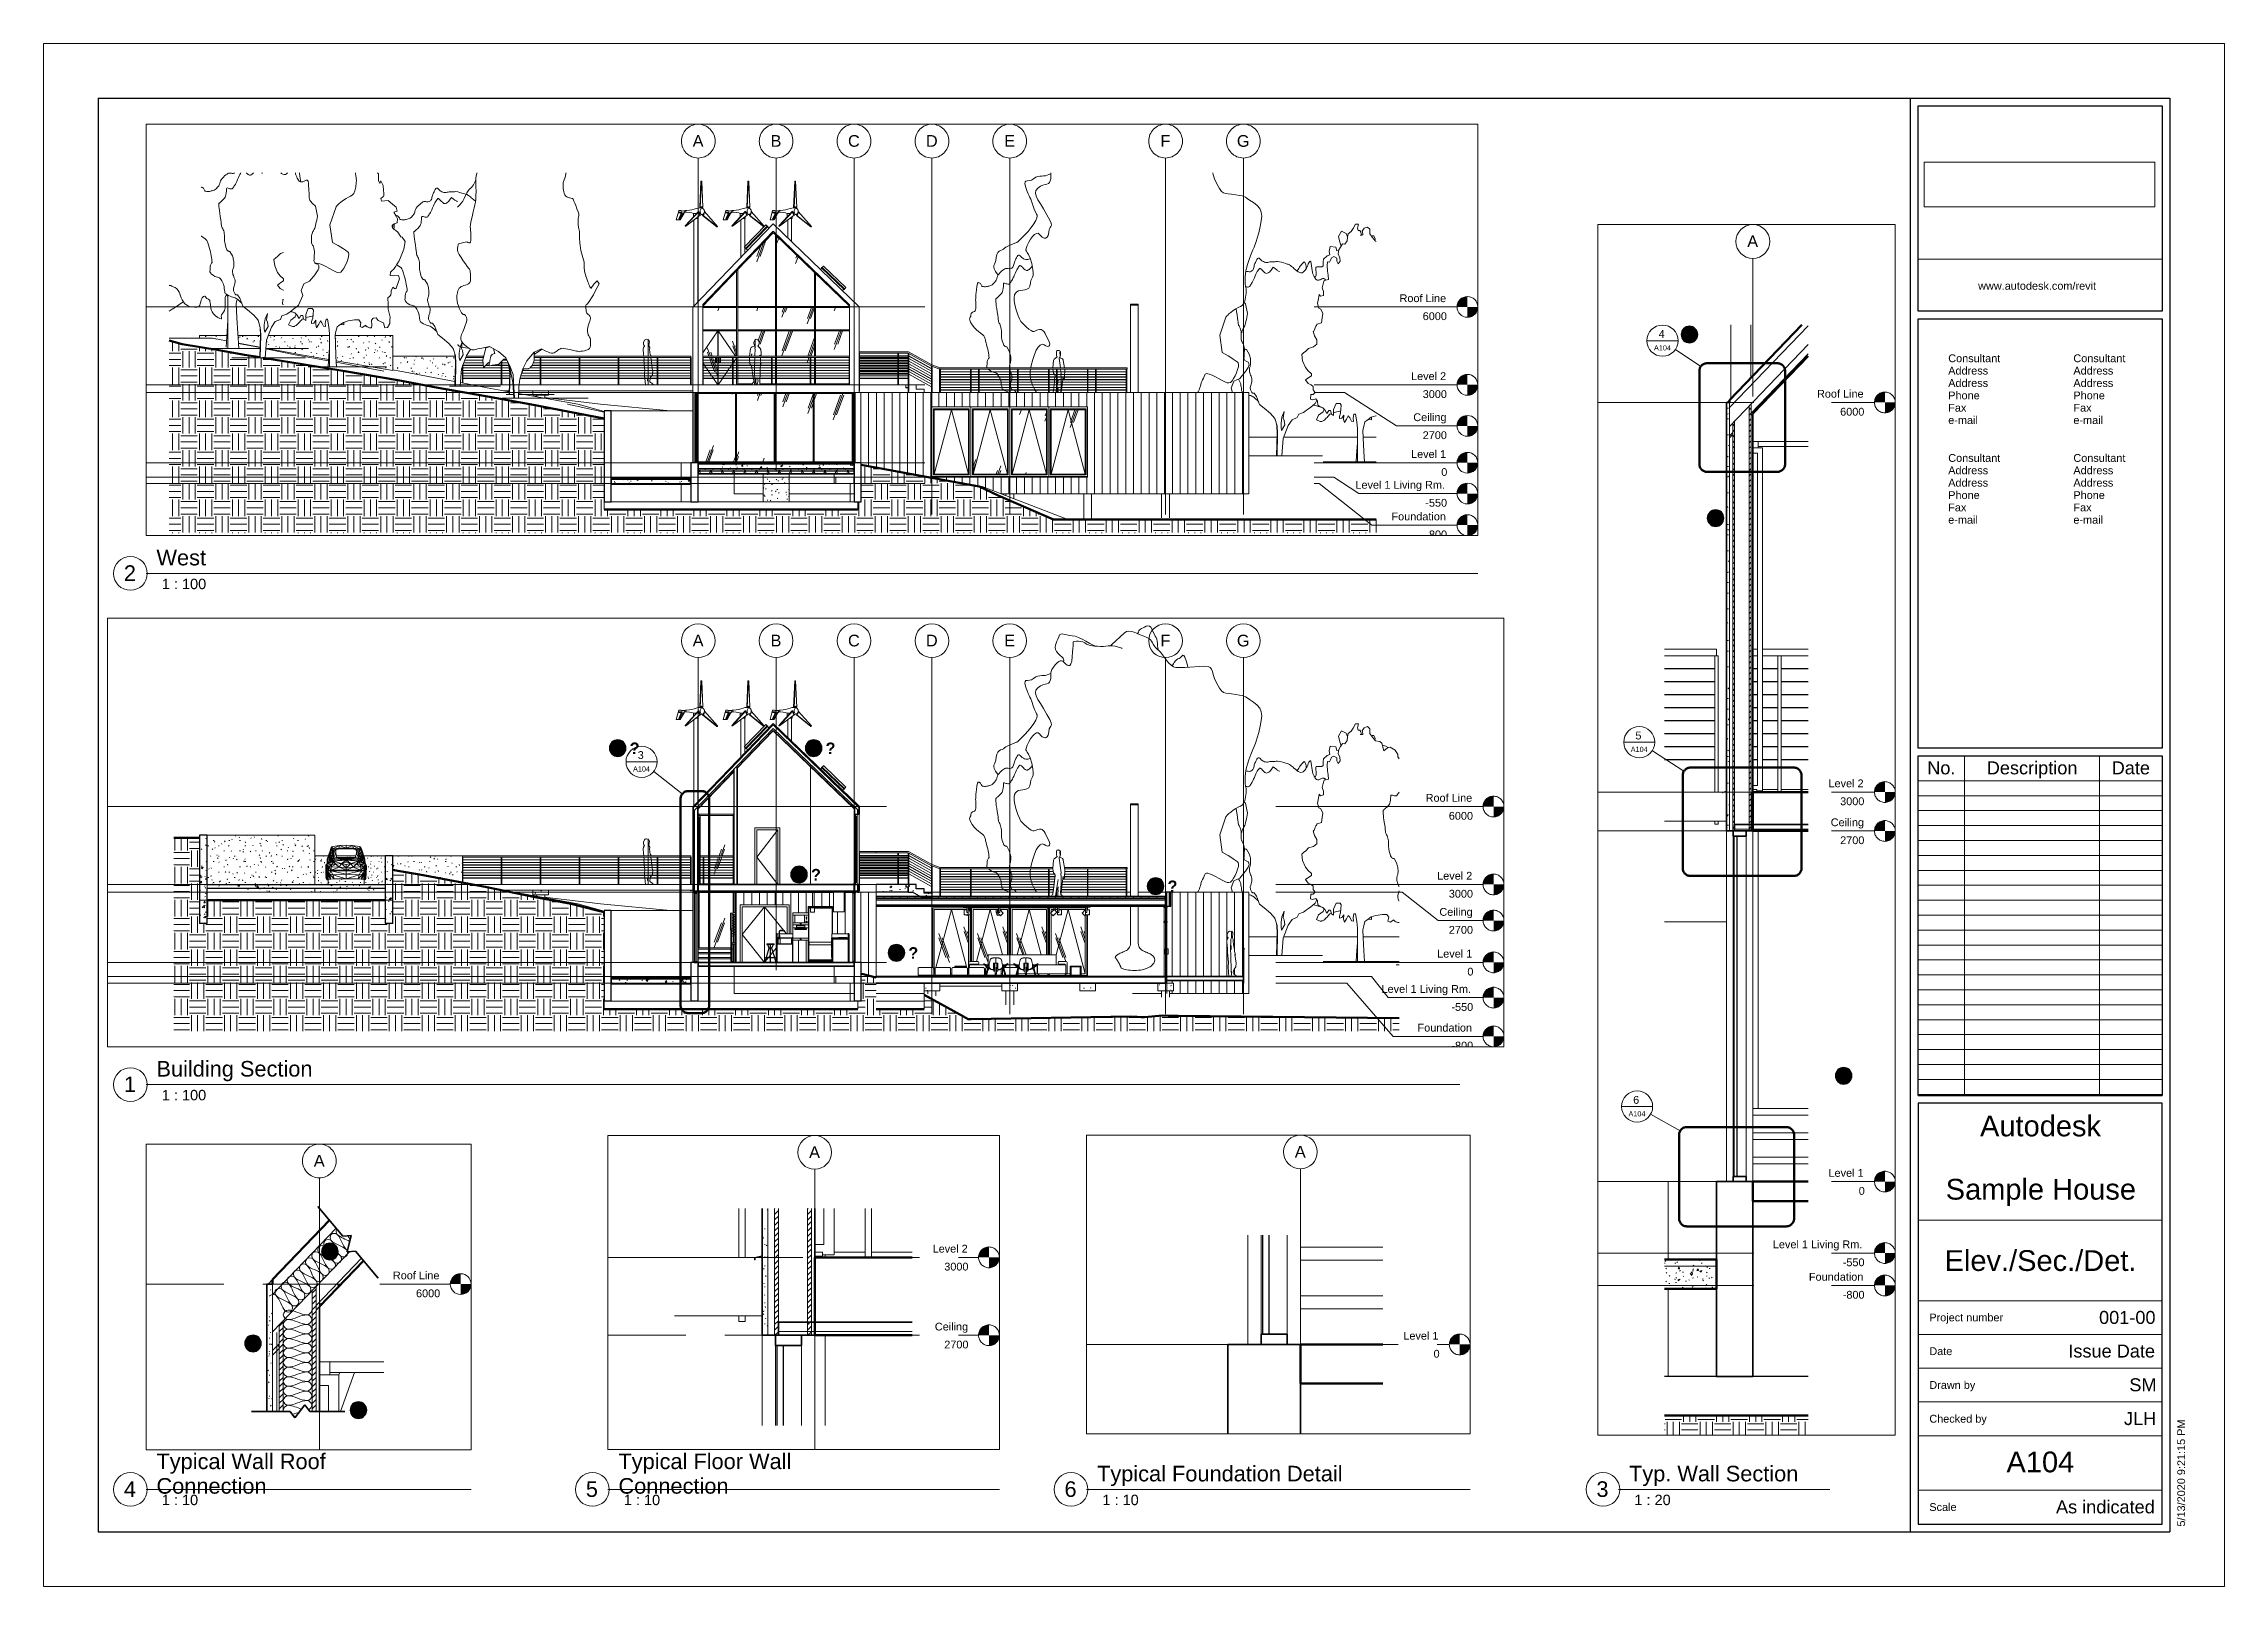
# Paper-space layout 'Layout1' of a CAD drawing. Header units: millimetres. Extents: x 2 to 842, y -1 to 593.
# The model-space entities are those that its viewports show. They can reach past a viewport. Long polylines and large blocks are cut down to what shows.
import ezdxf

# ---------------------------------------------------------------- set-up
doc = ezdxf.new("R2010")
doc.units = ezdxf.units.MM
for name, pattern in [('Dash', [6.35, 3.175, -3.175]), ('Dash - Tight', [4.5, 3, -1.5]), ('Grid Line', [22.225, 12.7, -3.175, 3.175, -3.175]), ('Hidden', [7.14375, 4.7625, -2.38125])]:
    doc.linetypes.add(name, pattern=pattern)
for name, color, linetype, lineweight in [('A-ANNO-NOTE', 131, 'Continuous', 9), ('A-ANNO-SYMB', 150, 'Continuous', 9), ('A-CLNG', 13, 'Continuous', 9), ('A-DETL', 90, 'Continuous', 18), ('A-DETL-GENF', 92, 'Continuous', 9), ('A-DETL-HDLN', 90, 'Hidden', 18), ('A-DETL-MEDM', 33, 'Continuous', 35), ('A-DETL-THIN', 151, 'Continuous', 9), ('A-DOOR', 31, 'Continuous', 9), ('A-DOOR-FRAM', 31, 'Continuous', 9), ('A-FLOR', 192, 'Continuous', 9), ('A-FLOR-HRAL', 11, 'Continuous', 9), ('A-FLOR-LEVL', 51, 'Continuous', 9), ('A-FLOR-MCUT', 51, 'Continuous', 9), ('A-FLOR-PATT', 8, 'Continuous', 35), ('A-GENM', 13, 'Continuous', 9), ('A-GLAZ', 151, 'Continuous', 9), ('A-GLAZ-CURT', 52, 'Continuous', 9), ('A-GLAZ-CWMG', 51, 'Continuous', 9), ('A-ROOF', 132, 'Continuous', 9), ('A-ROOF-PATT', 132, 'Continuous', 35), ('A-WALL', 113, 'Continuous', 9), ('A-WALL-PATT', 111, 'Continuous', 9), ('C-BLDG-PADS', 91, 'Continuous', 9), ('C-TOPO', 7, 'Continuous', 9), ('E-LITE-EQPM', 33, 'Continuous', 9), ('G-ANNO-SCHD', 231, 'Continuous', 9), ('G-ANNO-TTLB', 6, 'Continuous', 9), ('G-ANNO-TTLB-MEDM', 33, 'Continuous', 25), ('G-ANNO-TTLB-THIN', 151, 'Continuous', 9), ('I-FURN', 30, 'Continuous', 9), ('I-FURN-PNLS', 30, 'Continuous', 9), ('I-WALL', 2, 'Continuous', 9), ('L-PLNT', 71, 'Continuous', 9), ('L-SITE', 91, 'Continuous', 9), ('L-SITE-WALL', 31, 'Continuous', 9), ('P-SANR-FIXT', 6, 'Continuous', 9), ('Q-CASE', 31, 'Continuous', 9), ('Q-SPCQ', 91, 'Continuous', 9), ('S-COLS', 52, 'Continuous', 9), ('S-FNDN', 32, 'Continuous', 9), ('S-GRID', 1, 'Continuous', 9), ('S-GRID-IDEN', 1, 'Continuous', 9), ('S-STRS', 31, 'Continuous', 9)]:
    doc.layers.add(name, color=color, linetype=linetype, lineweight=lineweight)
doc.layers.add('G-ANNO-NPLT', color=191, linetype='Continuous', plot=False)
doc.styles.add('Arial', font='arial.ttf', dxfattribs={"height": 300})
doc.styles.add('Arial_1', font='arial.ttf', dxfattribs={"height": 450})
doc.styles.add('Arial_10', font='arial.ttf', dxfattribs={"height": 8})
doc.styles.add('Arial_11', font='arial.ttf', dxfattribs={"height": 4})
doc.styles.add('Arial_12', font='arial.ttf', dxfattribs={"height": 6})
doc.styles.add('Arial_2', font='arial.ttf', dxfattribs={"height": 200})
doc.styles.add('Arial_3', font='arial.ttf', dxfattribs={"height": 60})
doc.styles.add('Arial_4', font='arial.ttf', dxfattribs={"height": 90})
doc.styles.add('Arial_5', font='arial.ttf', dxfattribs={"height": 40})
doc.styles.add('Arial_6', font='arial.ttf', dxfattribs={"height": 45})
doc.styles.add('Arial_7', font='arial.ttf', dxfattribs={"height": 30})
doc.styles.add('Arial_8', font='arial.ttf', dxfattribs={"height": 3})
doc.styles.add('Arial_9', font='arial.ttf', dxfattribs={"height": 5})
doc.styles.add('Arial_B', font='arialbd.ttf', dxfattribs={"height": 446.484375})
doc.styles.add('Arial_B_1', font='arialbd.ttf', dxfattribs={"height": 89.296875})
doc.styles.add('Arial_B_2', font='arialbd.ttf', dxfattribs={"height": 44.648438})
picture_1 = doc.add_image_def('image1.png', size_in_pixel=(1063, 206))
pattern_1 = [(0, (765.8, 1200), (635, 635), [635, -635]), (0, (765.8, 1438.1), (635, 635), [635, -635]), (0, (765.8, 1676.25), (635, 635), [635, -635]), (90, (845.15, 1755.6), (-635, 635), [635, -635]), (90, (1083.3, 1755.6), (-635, 635), [635, -635]), (90, (1321.4, 1755.6), (-635, 635), [635, -635])]
pattern_2 = [(110, (-2046.4, 3500), (973.9, 248.05), [800, -2500]), (110, (-2038.4, 3300), (973.9, 248.05), [1200, -2100]), (110, (-2168.4, 3500), (973.9, 248.05), [800, -2500])]
pattern_3 = [(0, (765.78, 1200), (812.8, 203.2), [33.528, -576.072, 33.528, -576.072, -3251.2]), (0, (765.78, 1200), (812.8, 203.2), [-1219.2, 33.528, -1185.672, 33.528, -576.072, -1422.4]), (0, (765.78, 1200), (812.8, 203.2), [-3048, 33.528, -372.872, 33.528, -982.472]), (120, (1070.58, 1301.6), (-582.3764, 602.3054), [33.528, -576.072, 33.528, -576.072, -3251.2]), (120, (1070.58, 1301.6), (-582.3764, 602.3054), [-1219.2, 33.528, -1185.672, 33.528, -576.072, -1422.4]), (120, (1070.58, 1301.6), (-582.3764, 602.3054), [-3048, 33.528, -372.872, 33.528, -982.472]), (240, (1172.18, 1708), (-230.4236, -805.5054), [33.528, -576.072, 33.528, -576.072, -3251.2]), (240, (1172.18, 1708), (-230.4236, -805.5054), [-1219.2, 33.528, -1185.672, 33.528, -576.072, -1422.4]), (240, (1172.18, 1708), (-230.4236, -805.5054), [-3048, 33.528, -372.872, 33.528, -982.472])]
pattern_4 = [(50, (765.8, 1200), (728.737, -63.756), [76.2, -838.2]), (355, (765.8, 1200), (-140.97, 764.23), [60.96, -670.56]), (100.451, (826.5, 1194.7), (587.77, 700.47), [64.76, -712.36]), (46.184, (765.8, 1403.2), (1084.32, -168.17), [114.3, -1257.3]), (96.636, (856.1, 1389.2), (949.61, 989.71), [97.14, -1068.54]), (351.184, (765.8, 1403.2), (949.62, 989.7), [91.44, -1005.84]), (21, (867.4, 1352.4), (606.46, -409.06), [76.2, -838.2]), (326, (867.4, 1352.4), (247.21, 736.75), [60.96, -670.56]), (71.451, (917.9, 1318.3), (853.67, 327.685), [64.76, -712.36]), (37.5, (765.78, 1200), (12.355, 338.22), [33.528, -628.904, 33.528, -647.192, -673.1]), (37.5, (765.78, 1200), (12.355, 338.22), [-1343.152, 33.528, -639.572]), (7.5, (765.78, 1200), (267.279, 400.722), [33.528, -354.584, 33.528, -613.664, -256.54]), (7.5, (765.78, 1200), (267.279, 400.722), [-1035.304, 33.528, -223.012]), (327.5, (539.2, 1200), (542.363, -22.915), [33.528, -220.472, 33.528, -758.952, -1051.56]), (327.5, (539.2, 1200), (542.363, -22.915), [-1046.48, 33.53, -1018.03]), (317.5, (437.6, 1200), (592.517, 101.707), [33.528, -296.672, 33.528, -492.76, -746.76]), (317.5, (437.6, 1200), (592.517, 101.707), [-856.49, 33.53, -713.23])]
pattern_5 = [(90, (58619.97, 1850), (-300, 2e-14), [])]
pattern_6 = [(0, (58619.97, 1850), (812.8, 203.2), [33.528, -576.072, 33.528, -576.072, -3251.2]), (0, (58619.97, 1850), (812.8, 203.2), [-1219.2, 33.528, -1185.672, 33.528, -576.072, -1422.4]), (0, (58619.97, 1850), (812.8, 203.2), [-3048, 33.528, -372.872, 33.528, -982.472]), (120, (58924.77, 1951.6), (-582.3764, 602.3054), [33.528, -576.072, 33.528, -576.072, -3251.2]), (120, (58924.77, 1951.6), (-582.3764, 602.3054), [-1219.2, 33.528, -1185.672, 33.528, -576.072, -1422.4]), (120, (58924.77, 1951.6), (-582.3764, 602.3054), [-3048, 33.528, -372.872, 33.528, -982.472]), (240, (59026.37, 2358), (-230.4236, -805.5054), [33.528, -576.072, 33.528, -576.072, -3251.2]), (240, (59026.37, 2358), (-230.4236, -805.5054), [-1219.2, 33.528, -1185.672, 33.528, -576.072, -1422.4]), (240, (59026.37, 2358), (-230.4236, -805.5054), [-3048, 33.528, -372.872, 33.528, -982.472])]
pattern_7 = [(0, (58620, 1850), (635, 635), [635, -635]), (0, (58620, 2088.1), (635, 635), [635, -635]), (0, (58620, 2326.25), (635, 635), [635, -635]), (90, (58699.34, 2405.6), (-635, 635), [635, -635]), (90, (58937.5, 2405.6), (-635, 635), [635, -635]), (90, (59175.6, 2405.6), (-635, 635), [635, -635])]
pattern_8 = [(45, (58619.97, 1850), (-106.066, 106.066), [])]
pattern_9 = [(50, (58619.97, 1850), (728.737, -63.756), [76.2, -838.2]), (355, (58620, 1850), (-140.972, 764.228), [60.96, -670.56]), (100.451, (58680.7, 1844.7), (587.77, 700.467), [64.76, -712.36]), (46.184, (58620, 2053.2), (1084.316, -168.17), [114.3, -1257.3]), (96.636, (58710.3, 2039.2), (949.61, 989.71), [97.14, -1068.54]), (351.184, (58620, 2053.2), (949.62, 989.7), [91.44, -1005.84]), (21, (58721.57, 2002.4), (606.458, -409.06), [76.2, -838.2]), (326, (58721.6, 2002.4), (247.208, 736.753), [60.96, -670.56]), (71.451, (58772.1, 1968.3), (853.668, 327.685), [64.76, -712.36]), (37.5, (58619.97, 1850), (12.3547, 338.22), [33.528, -628.904, 33.528, -647.192, -673.1]), (37.5, (58619.97, 1850), (12.3547, 338.22), [-1343.152, 33.528, -639.572]), (7.5, (58619.97, 1850), (267.279, 400.722), [33.528, -354.584, 33.528, -613.664, -256.54]), (7.5, (58619.97, 1850), (267.279, 400.722), [-1035.304, 33.528, -223.012]), (327.5, (58393.4, 1850), (542.3633, -22.9153), [33.528, -220.472, 33.528, -758.952, -1051.56]), (327.5, (58393.4, 1850), (542.3633, -22.9153), [-1046.48, 33.528, -1018.032]), (317.5, (58291.8, 1850), (592.517, 101.707), [33.528, -296.672, 33.528, -492.76, -746.76]), (317.5, (58291.8, 1850), (592.517, 101.707), [-856.488, 33.528, -713.232])]
pattern_10 = [(70, (-2100.4, 2010), (-973.9, 248.05), [800, -2500]), (70, (-2108.4, 1810), (-973.9, 248.05), [1200, -2100]), (70, (-1978.4, 2010), (-973.9, 248.05), [800, -2500])]
pattern_11 = [(70, (-2100.4, 4840), (-973.9, 248.05), [800, -2500]), (70, (-2108.4, 4640), (-973.9, 248.05), [1200, -2100]), (70, (-1978.4, 4840), (-973.9, 248.05), [800, -2500])]
pattern_12 = [(0, (91074.57, 1850), (162.56, 40.64), [6.706, -115.214, 6.706, -115.214, -650.24]), (0, (91074.57, 1850), (162.56, 40.64), [-243.84, 6.706, -237.134, 6.706, -115.214, -284.48]), (0, (91074.57, 1850), (162.56, 40.64), [-609.6, 6.706, -74.574, 6.706, -196.494]), (120, (91135.53, 1870.32), (-116.47527, 120.4611), [6.706, -115.214, 6.706, -115.214, -650.24]), (120, (91135.53, 1870.32), (-116.47527, 120.4611), [-243.84, 6.706, -237.134, 6.706, -115.214, -284.48]), (120, (91135.53, 1870.32), (-116.47527, 120.4611), [-609.6, 6.706, -74.574, 6.706, -196.494]), (240, (91155.85, 1951.6), (-46.08473, -161.1011), [6.706, -115.214, 6.706, -115.214, -650.24]), (240, (91155.85, 1951.6), (-46.08473, -161.1011), [-243.84, 6.706, -237.134, 6.706, -115.214, -284.48]), (240, (91155.85, 1951.6), (-46.08473, -161.1011), [-609.6, 6.706, -74.574, 6.706, -196.494])]
pattern_13 = [(45, (91074.57, 1850), (-21.2132, 21.2132), [])]
pattern_14 = [(0, (92964.688, 1850), (81.28, 20.32), [3.353, -57.607, 3.353, -57.607, -325.12]), (0, (92964.688, 1850), (81.28, 20.32), [-121.92, 3.353, -118.567, 3.353, -57.607, -142.24]), (0, (92964.688, 1850), (81.28, 20.32), [-304.8, 3.353, -37.287, 3.353, -98.247]), (120, (92995.168, 1860.16), (-58.237636, 60.230545), [3.353, -57.607, 3.353, -57.607, -325.12]), (120, (92995.168, 1860.16), (-58.237636, 60.230545), [-121.92, 3.353, -118.567, 3.353, -57.607, -142.24]), (120, (92995.168, 1860.16), (-58.237636, 60.230545), [-304.8, 3.353, -37.287, 3.353, -98.247]), (240, (93005.328, 1900.8), (-23.042364, -80.550545), [3.353, -57.607, 3.353, -57.607, -325.12]), (240, (93005.328, 1900.8), (-23.042364, -80.550545), [-121.92, 3.353, -118.567, 3.353, -57.607, -142.24]), (240, (93005.328, 1900.8), (-23.042364, -80.550545), [-304.8, 3.353, -37.287, 3.353, -98.247])]
pattern_15 = [(45, (92964.688, 1850), (-10.6066, 10.6066), [])]
pattern_16 = [(45, (94496.043, 1850), (-10.6066, 10.6066), [])]

psp = doc.layouts.get("Layout1")

# ---------------------------------------------------------------- texts
at = {"layer": 'G-ANNO-SCHD', "char_height": 5, "attachment_point": 2, "line_spacing_factor": 0.941778, "style": 'Arial_9'}
for s, insert, width in [('No.', (733.47, 316.65), 12.9776), ('Description', (768.44, 316.65), 41.6875), ('Date', (806.47, 316.65), 17.6299)]:
    psp.add_mtext(s, dxfattribs=dict(at, insert=insert, width=width))
at = {"layer": 'G-ANNO-TTLB', "attachment_point": 1}
for s, insert, char_height, width, style in [('West', (45.97, 398.11), 6, 23.7299, 'Arial_12'), ('2', (33.41, 392.13), 6, 5.692, 'Arial_12'), (' 1 : 100', (46.48, 386.97), 4, 22.7679, 'Arial_11'), ('Building Section', (45.97, 201.29), 6, 73.3544, 'Arial_12'), ('1', (33.41, 195.31), 6, 5.692, 'Arial_12'), (' 1 : 100', (46.48, 190.15), 4, 22.7679, 'Arial_11'), ('Autodesk', (748.39, 180.27), 8, 56.038, 'Arial_10'), ('Sample House', (735.16, 155.91), 8, 88.1055, 'Arial_10'), ('Elev./Sec./Det.', (734.73, 128.44), 8, 89.1476, 'Arial_10'), ('001-00', (794.23, 105.05), 5, 26.9367, 'Arial_9'), ('Issue Date', (782.4, 92.11), 5, 41.2869, 'Arial_9'), ('SM', (805.89, 79.11), 5, 12.827, 'Arial_9'), ('JLH', (803.83, 66.11), 5, 15.3122, 'Arial_9'), ('Typical Wall Roof', (45.97, 50.15), 6, 79.7679, 'Arial_12'), ('Typical Floor Wall', (223.92, 50.15), 6, 81.4515, 'Arial_12'), ('A104', (758.57, 50.9), 8, 31.346, 'Arial_10'), ('Typical Foundation Detail', (408.28, 45.42), 6, 115.2827, 'Arial_12'), ('Typ. Wall Section', (613.18, 45.42), 6, 79.8481, 'Arial_12'), ('4', (33.41, 39.44), 6, 5.692, 'Arial_12'), ('Connection', (45.97, 40.69), 6, 51.789, 'Arial_12'), (' 1 : 10', (46.48, 34.28), 4, 19, 'Arial_11'), ('5', (211.36, 39.44), 6, 5.692, 'Arial_12'), ('Connection', (223.92, 40.69), 6, 51.789, 'Arial_12'), (' 1 : 10', (224.43, 34.28), 4, 19, 'Arial_11'), ('6', (395.72, 39.44), 6, 5.692, 'Arial_12'), (' 1 : 10', (408.79, 34.28), 4, 19, 'Arial_11'), ('3', (600.62, 39.44), 6, 5.692, 'Arial_12'), (' 1 : 20', (613.69, 34.28), 4, 19, 'Arial_11'), ('As indicated', (777.64, 32.11), 5, 47.0591, 'Arial_9')]:
    psp.add_mtext(s, dxfattribs=dict(at, insert=insert, char_height=char_height, width=width, style=style))

msp = doc.modelspace()

# ---------------------------------------------------------------- texts
at = {"layer": 'A-ANNO-SYMB', "attachment_point": 1}
for s, insert, char_height, width, style in [('3', (53027.6, 8132), 300, 288.607, 'Arial'), ('A104', (52847.6, 7548.1), 200, 809.704, 'Arial_2'), ('4', (87088.7, 6557.2), 60, 57.721, 'Arial_3'), ('A104', (87052.7, 6440.4), 40, 161.941, 'Arial_5'), ('5', (86909.5, 3465), 60, 57.721, 'Arial_3'), ('A104', (86873.5, 3348.2), 40, 161.941, 'Arial_5'), ('6', (86892.5, 659.3), 60, 57.721, 'Arial_3'), ('A104', (86856.5, 542.5), 40, 161.941, 'Arial_5')]:
    msp.add_mtext(s, dxfattribs=dict(at, insert=insert, char_height=char_height, width=width, style=style))
at = {"layer": 'A-FLOR-LEVL', "attachment_point": 1}
for s, insert, char_height, width, style in [('Roof Line', (24215.1, 6484.4), 300, 2212.657, 'Arial'), ('Roof Line', (83378.7, 6484.4), 300, 2212.657, 'Arial'), ('Roof Line', (88308.6, 6096.9), 60, 442.531, 'Arial_3'), ('Roof Line', (89987.3, 6048.4), 30, 221.266, 'Arial_7'), ('6000', (90076.5, 5979.3), 30, 115.443, 'Arial_7'), ('6000', (88487, 5958.5), 60, 230.886, 'Arial_3'), ('6000', (25106.9, 5792.6), 300, 1154.43, 'Arial'), ('6000', (84270.5, 5792.6), 300, 1154.43, 'Arial'), ('Level 2', (24658.1, 3484.4), 300, 1675.527, 'Arial'), ('Level 2', (83821.7, 3484.4), 300, 1675.527, 'Arial'), ('Level 2', (88397.2, 3096.9), 60, 335.105, 'Arial_3'), ('Level 2', (91689.8, 3048.4), 30, 167.553, 'Arial_7'), ('3000', (88487, 2958.5), 60, 230.886, 'Arial_3'), ('3000', (91734.7, 2979.3), 30, 115.443, 'Arial_7'), ('3000', (25106.9, 2792.6), 300, 1154.43, 'Arial'), ('3000', (84270.5, 2792.6), 300, 1154.43, 'Arial'), ('Ceiling', (88414.4, 2796.9), 60, 314.261, 'Arial_3'), ('Ceiling', (91698.4, 2748.4), 30, 157.131, 'Arial_7'), ('2700', (88487, 2658.5), 60, 230.886, 'Arial_3'), ('2700', (91734.7, 2679.3), 30, 115.443, 'Arial_7'), ('Ceiling', (83907.7, 2093.7), 300, 1571.307, 'Arial'), ('Ceiling', (24744.1, 1903.2), 300, 1571.307, 'Arial'), ('2700', (84270.5, 1401.9), 300, 1154.43, 'Arial'), ('2700', (25106.9, 1211.4), 300, 1154.43, 'Arial'), ('Level 1', (24658.1, 484.4), 300, 1675.527, 'Arial'), ('Level 1', (83821.7, 484.4), 300, 1675.527, 'Arial'), ('Level 1', (88397.2, 96.9), 60, 335.105, 'Arial_3'), ('Level 1', (93314.7, 48.4), 30, 167.553, 'Arial_7'), ('0', (88630, -41.5), 60, 57.721, 'Arial_3'), ('0', (93431, -20.7), 30, 28.861, 'Arial_7'), ('0', (25821.9, -207.4), 300, 288.607, 'Arial'), ('0', (84985.5, -207.4), 300, 288.607, 'Arial'), ('Level 1 Living Rm.', (87968.6, -453.1), 60, 854.599, 'Arial_3'), ('-550', (88507, -591.5), 60, 206.835, 'Arial_3'), ('Level 1 Living Rm.', (22515.1, -700.6), 300, 4272.994, 'Arial'), ('Foundation', (88246.4, -703.1), 60, 517.89, 'Arial_3'), ('Level 1 Living Rm.', (81678.7, -873.7), 300, 4272.994, 'Arial'), ('-800', (88507, -841.5), 60, 206.835, 'Arial_3'), ('-550', (25206.9, -1392.4), 300, 1034.177, 'Arial'), ('-550', (84370.5, -1565.5), 300, 1034.177, 'Arial'), ('Foundation', (23904.1, -1918.8), 300, 2589.451, 'Arial'), ('Foundation', (83067.7, -2364), 300, 2589.451, 'Arial'), ('-800', (25206.9, -2610.6), 300, 1034.177, 'Arial'), ('-800', (84370.5, -3055.9), 300, 1034.177, 'Arial')]:
    msp.add_mtext(s, dxfattribs=dict(at, insert=insert, char_height=char_height, width=width, style=style))
at = {"layer": 'S-GRID-IDEN', "attachment_point": 1}
for s, insert, char_height, width, style in [('A', (-3013.5, 12615.6), 450, 513.08, 'Arial_1'), ('B', (-13.5, 12615.6), 450, 513.08, 'Arial_1'), ('C', (2970, 12615.6), 450, 553.164, 'Arial_1'), ('D', (5970, 12615.6), 450, 553.164, 'Arial_1'), ('E', (8986.5, 12615.6), 450, 513.08, 'Arial_1'), ('F', (15003, 12615.6), 450, 472.996, 'Arial_1'), ('G', (17950, 12615.6), 450, 601.266, 'Arial_1'), ('A', (55144.5, 12615.6), 450, 513.08, 'Arial_1'), ('B', (58144.5, 12615.6), 450, 513.08, 'Arial_1'), ('C', (61128, 12615.6), 450, 553.164, 'Arial_1'), ('D', (64128, 12615.6), 450, 553.164, 'Arial_1'), ('E', (67144.5, 12615.6), 450, 513.08, 'Arial_1'), ('F', (73161, 12615.6), 450, 472.996, 'Arial_1'), ('G', (76108, 12615.6), 450, 601.266, 'Arial_1'), ('A', (87771.2, 7286), 90, 102.616, 'Arial_4'), ('A', (89682.8, 6497.3), 45, 51.308, 'Arial_6'), ('A', (91214.1, 3427.6), 45, 51.308, 'Arial_6'), ('A', (92896.5, 764.6), 45, 51.308, 'Arial_6')]:
    msp.add_mtext(s, dxfattribs=dict(at, insert=insert, char_height=char_height, width=width, style=style))

# ---------------------------------------------------------------- blocks, each defined once
blk = doc.blocks.new('A1 metric - A1 metric-382615-Elev__Sec__Det_')
at = {"layer": 'G-ANNO-TTLB-MEDM'}
for p, q in [((23.5, 572), (23.5, 20)), ((23.5, 572), (821.5, 572)), ((721.5, 572), (721.5, 20)), ((821.5, 572), (821.5, 20)), ((724.5, 490), (724.5, 569)), ((724.5, 569), (818.5, 569)), ((818.5, 569), (818.5, 490)), ((818.5, 490), (724.5, 490)), ((724.5, 321.76), (724.5, 487)), ((724.5, 487), (818.5, 487)), ((818.5, 487), (818.5, 321.76)), ((818.5, 321.76), (724.5, 321.76)), ((724.5, 188), (724.5, 318.76)), ((724.5, 318.76), (818.5, 318.76)), ((818.5, 318.76), (818.5, 188)), ((724.5, 188), (818.5, 188)), ((818.5, 185), (724.5, 185)), ((724.5, 185), (724.5, 23)), ((818.5, 23), (818.5, 185)), ((23.5, 20), (821.5, 20)), ((724.5, 23), (818.5, 23))]:
    blk.add_line(p, q, dxfattribs=at)
at = {"layer": 'G-ANNO-TTLB-THIN'}
for p, q in [((2.5, 593), (2.5, -1)), ((842.5, 593), (2.5, 593)), ((842.5, -1), (842.5, 593)), ((724.5, 510), (818.5, 510)), ((724.5, 140), (818.5, 140)), ((724.5, 109), (818.5, 109)), ((724.5, 96), (818.5, 96)), ((724.5, 83), (818.5, 83)), ((724.5, 70), (818.5, 70)), ((724.5, 57), (818.5, 57)), ((724.5, 36), (818.5, 36)), ((2.5, -1), (842.5, -1))]:
    blk.add_line(p, q, dxfattribs=at)
at = {"layer": 'G-ANNO-TTLB', "char_height": 3, "attachment_point": 1, "style": 'Arial_8'}
for s, insert, width in [('www.autodesk.com/revit', (747.65, 501.24), 56.3586), ('Consultant', (736.13, 473.35), 24.692), ('Consultant', (784.34, 473.35), 24.692), ('Address', (736.13, 468.59), 18.9198), ('Address', (736.13, 463.83), 18.9198), ('Address', (784.34, 468.59), 18.9198), ('Address', (784.34, 463.83), 18.9198), ('Phone', (736.13, 459.06), 14.9916), ('Fax', (736.13, 454.3), 8.4979), ('Phone', (784.34, 459.06), 14.9916), ('Fax', (784.34, 454.3), 8.4979), ('e-mail', (736.13, 449.54), 14.1097), ('e-mail', (784.34, 449.54), 14.1097), ('Address', (736.13, 430.21), 18.9198), ('Consultant', (736.13, 434.97), 24.692), ('Address', (784.34, 430.21), 18.9198), ('Consultant', (784.34, 434.97), 24.692), ('Address', (736.13, 425.44), 18.9198), ('Phone', (736.13, 420.68), 14.9916), ('Address', (784.34, 425.44), 18.9198), ('Phone', (784.34, 420.68), 14.9916), ('Fax', (736.13, 415.92), 8.4979), ('Fax', (784.34, 415.92), 8.4979), ('e-mail', (736.13, 411.16), 14.1097), ('e-mail', (784.34, 411.16), 14.1097), ('Project number', (728.85, 104.04), 35.1941), ('Date', (728.85, 91.05), 10.903), ('Drawn by', (728.85, 78.04), 21.7257), ('Checked by', (728.85, 65.04), 27.2574), ('Scale', (728.85, 31.05), 12.9072)]:
    blk.add_mtext(s, dxfattribs=dict(at, insert=insert, width=width))
at = {"layer": 'G-ANNO-TTLB'}
image = blk.add_image(picture_1, insert=(726.92, 530.16), size_in_units=(88.77, 17.2), dxfattribs=at)
image.dxf.flags = 7
blk = doc.blocks.new('Viewport - M_View Title-4169-Elev__Sec__Det_')
at = {"layer": 'G-ANNO-TTLB'}
for start, end in [(360, 180), (180, 0)]:
    blk.add_arc((-6, 0), 6.5, start, end, dxfattribs=at)
blk = doc.blocks.new('FP_1-West')
at = {"layer": 'S-COLS'}
for p, q in [((362.9, -438.2), (355.7, -425)), ((584.1, -425.6), (604.9, -425.6)), ((701.6, -1500), (701.6, -425)), ((476, -574.3), (468.9, -588.8)), ((483, -559.8), (476, -574.3)), ((701.6, -587), (701, -601.5)), ((213.7, -648.7), (205.3, -663.2)), ((222.1, -634.1), (213.7, -648.7)), ((425, -628.8), (454.5, -628.8)), ((681, -628.8), (689.7, -628.8)), ((701, -601.5), (700.2, -616)), ((282.6, -701.3), (274.3, -686.8)), ((290.8, -715.8), (282.6, -701.3)), ((531.1, -775.7), (524.7, -761.2)), ((537.4, -790.2), (531.1, -775.7)), ((229.4, -1035.2), (262.9, -1035.2)), ((681, -1035.2), (689.7, -1035.2)), ((700.5, -1026), (699.6, -1011.5)), ((701.2, -1040.5), (700.5, -1026)), ((309.3, -1154.8), (301.1, -1140.3)), ((317.5, -1169.4), (309.3, -1154.8)), ((586.8, -1129.4), (581.4, -1144)), ((592.2, -1114.9), (586.8, -1129.4)), ((584.1, -1238.4), (604.9, -1238.4)), ((687.9, -1303.6), (685.8, -1289.1)), ((689.9, -1318.1), (687.9, -1303.6)), ((260.8, -1379.8), (252.5, -1394.3)), ((269.2, -1365.3), (260.8, -1379.8)), ((630.1, -1407), (625.7, -1421.5)), ((634.4, -1392.5), (630.1, -1407))]:
    blk.add_line(p, q, dxfattribs=at)
blk = doc.blocks.new('FP_2-West')
at = {"layer": 'S-COLS'}
for p, q in [((-299.6, -425.6), (-298.4, -425.6)), ((-298.4, -478.2), (-298.9, -463.6)), ((-298.4, -425), (-298.4, -1500)), ((-297.8, -492.7), (-298.4, -478.2)), ((-113.4, -445.5), (-119.9, -460)), ((-106.8, -430.9), (-113.4, -445.5)), ((-205.5, -552.5), (-210.3, -538)), ((-200.5, -567.1), (-205.5, -552.5)), ((-142.7, -628.8), (-117.5, -628.8)), ((-52.2, -723), (-59.4, -737.6)), ((-44.9, -708.5), (-52.2, -723)), ((-258.6, -832), (-244.3, -832)), ((29.3, -832), (61.3, -832)), ((-279.8, -973.4), (-282.1, -987.9)), ((-277.4, -958.9), (-279.8, -973.4)), ((-189, -1006.1), (-194.2, -991.6)), ((-183.7, -1020.6), (-189, -1006.1)), ((35.2, -1080.5), (27.3, -1066)), ((43.1, -1095), (35.2, -1080.5)), ((194.8, -1087.7), (186.4, -1102.2)), ((186.4, -1102.2), (178, -1116.7)), ((-299.6, -1238.4), (-298.4, -1238.4)), ((-253.9, -1251), (-257.3, -1265.5)), ((-250.3, -1236.4), (-253.9, -1251)), ((29.3, -1238.4), (61.3, -1238.4)), ((-231.2, -1283.7), (-235.4, -1269.2)), ((-226.9, -1298.2), (-231.2, -1283.7)), ((-142.7, -1441.6), (-117.5, -1441.6)), ((-10.4, -1454.2), (-17.9, -1468.7)), ((-2.7, -1439.6), (-10.4, -1454.2))]:
    blk.add_line(p, q, dxfattribs=at)
blk = doc.blocks.new('M_Concrete-Round-Column with Drop Caps - M_1000-469411-West')
at = {"layer": 'S-COLS'}
for name in ['FP_2-West', 'FP_1-West']:
    blk.add_blockref(name, (0, 0), dxfattribs=at)
blk = doc.blocks.new('M_Wind Power Generator - 9 Meters High-397393-West')
at = {"layer": 'L-SITE'}
for p, q in [((-2739.3, 9827.6), (-2693.2, 10841.4)), ((-2673, 10841.4), (-2719, 9827.6)), ((-2693.2, 10841.4), (-2673, 10841.4)), ((-2662.2, 10841.4), (-2673, 10841.4)), ((-2616.1, 9827.6), (-2662.2, 10841.4)), ((-2697.5, 9809), (-2697.5, 9848.7)), ((-2677.3, 9859), (-2677.3, 9804.7)), ((-2657.9, 9804.7), (-2657.9, 9859)), ((-2739.3, 9827.6), (-2719, 9827.6)), ((-2669.3, 9807.3), (-2633.1, 9797.7)), ((-2636.4, 9827.6), (-2616.1, 9827.6)), ((-3548.1, 9705.3), (-3642.4, 9347.6)), ((-3508, 9712.3), (-3530.9, 9712.3)), ((-3471.2, 9708.1), (-3494.2, 9708.1)), ((-3316.3, 9701.1), (-3284.6, 9706.8)), ((-3316.3, 9655), (-3316.3, 9701.1)), ((-3306.1, 9119.2), (-2794.7, 9678.9)), ((-3290.1, 9705.8), (-3287.3, 9706.4)), ((-2774.4, 9678.9), (-3285.8, 9119.2)), ((-2794.7, 9678.9), (-2774.4, 9678.9)), ((-2055.3, 9101.4), (-2560.7, 9675.8)), ((-3541.8, 9621.8), (-3534.4, 9647.2)), ((-3490.3, 9621.8), (-3541.8, 9621.8)), ((-3534.4, 9647.2), (-3445.8, 9647.2)), ((-3420, 9588.9), (-3520.7, 9387.2)), ((-3511.5, 9647.2), (-3518.9, 9621.8)), ((-3512.4, 9347.6), (-3367.3, 9607.3)), ((-3467.4, 9621.8), (-3490.3, 9621.8)), ((-3344.3, 9607.3), (-3489.5, 9347.6)), ((-3367.3, 9607.3), (-3344.3, 9607.3)), ((-3316.3, 9655), (-3284.6, 9648.8)), ((-3287.6, 9649.3), (-3290.5, 9650)), ((-3047.9, 9618.3), (-2984.5, 9601.1)), ((-2985.8, 9601.6), (-2985.8, 9469.7)), ((-2985.5, 9601.6), (-2948, 9601.6)), ((-2948, 9601.6), (-2913.2, 9601.6)), ((-2772.4, 9618.4), (-2761.7, 9628.3)), ((-2739.1, 9630.4), (-2770.2, 9601.7)), ((-2760.8, 9573.6), (-2729.7, 9602.2)), ((-2595.7, 9570.9), (-2604, 9578.9)), ((-2594.3, 9589), (-2575.4, 9570.9)), ((-2565.7, 9598.8), (-2578.4, 9610.9)), ((-3548.6, 9387.2), (-3466.9, 9571.9)), ((-3443.9, 9571.9), (-3525.6, 9387.2)), ((-3280.5, 9103.5), (-2723.6, 9526.8)), ((-2081, 9085.8), (-2633.4, 9525.2)), ((-2633.4, 9525.2), (-2613.1, 9525.2)), ((-2613.1, 9525.2), (-2060.7, 9085.8)), ((-2595.7, 9570.9), (-2575.4, 9570.9)), ((-2795.3, 9398.4), (-2795.3, 9472.3)), ((-3642.4, 9347.6), (-3512.4, 9347.6)), ((-3520.7, 9387.2), (-3548.6, 9387.2)), ((-3512.4, 9347.6), (-3489.5, 9347.6)), ((-2966.8, 9342), (-2966.8, 6030)), ((-2796.2, 9398.4), (-2892.6, 9398.4)), ((-2814.4, 6188.4), (-2814.4, 9398.4)), ((-3300.8, 9103.5), (-3306.1, 9119.2)), ((-3306.1, 9119.2), (-3285.8, 9119.2)), ((-3300.8, 9103.5), (-3280.5, 9103.5)), ((-3285.8, 9119.2), (-3280.5, 9103.5)), ((-2081, 9085.8), (-2060.7, 9085.8)), ((-2060.7, 9085.8), (-2055.3, 9101.4))]:
    blk.add_line(p, q, dxfattribs=at)
at = {"layer": 'L-SITE', "flags": 128}
for points in [[(-3047.9, 9737.3), (-2960.3, 9761.7), (-2875.6, 9791.1), (-2808.1, 9808.2), (-2755.1, 9814.1), (-2739.6, 9814.4)], [(-2679.5, 9809.3), (-2725.9, 9814.2), (-2739.6, 9814.4)], [(-2618.4, 9790.2), (-2612.7, 9786), (-2607.5, 9781.6), (-2602.7, 9777.3), (-2598.3, 9772.9), (-2594.3, 9768.5), (-2590.6, 9764.1), (-2587.3, 9759.7), (-2584.2, 9755.4), (-2581.4, 9751.2), (-2578.9, 9747), (-2576.6, 9742.9), (-2574.5, 9738.9), (-2572.7, 9734.9), (-2571, 9731), (-2569.4, 9727.2), (-2568, 9723.4), (-2566.8, 9719.7), (-2565.7, 9716.1), (-2564.7, 9712.5), (-2563.8, 9708.9), (-2563.1, 9705.4), (-2562.4, 9702), (-2561.8, 9698.5), (-2561.4, 9695.1), (-2561, 9691.8), (-2560.7, 9688.4), (-2560.5, 9685.1), (-2560.3, 9681.7), (-2560.3, 9678.4), (-2560.3, 9675.1), (-2560.4, 9671.8), (-2560.6, 9668.4), (-2560.9, 9665.1), (-2561.2, 9661.7), (-2561.7, 9658.3), (-2562.2, 9654.9), (-2562.8, 9651.5), (-2563.5, 9648), (-2564.4, 9644.5), (-2565.3, 9640.9), (-2566.4, 9637.3), (-2567.6, 9633.6), (-2568.9, 9629.8), (-2570.4, 9626), (-2572, 9622.2), (-2573.8, 9618.2), (-2575.8, 9614.2), (-2578, 9610.1), (-2580.5, 9606), (-2583.2, 9601.8), (-2586.1, 9597.5), (-2589.3, 9593.2), (-2592.9, 9588.8), (-2596.8, 9584.4), (-2601, 9580), (-2605.7, 9575.6), (-2610.7, 9571.2), (-2616.2, 9567), (-2618.4, 9565.4)], [(-3047.9, 9737.3), (-3139, 9722.6), (-3239.6, 9711.5), (-3285.7, 9706.7)], [(-3047.9, 9618.3), (-3139, 9633), (-3239.6, 9644.1), (-3285.7, 9648.9)], [(-2738.8, 9541.2), (-2691.4, 9544.5), (-2645.7, 9554.1), (-2633.1, 9557.9)]]:
    blk.add_lwpolyline(points, dxfattribs=at)
at = {"layer": 'L-SITE'}
for centre, major_axis, ratio, start_param, end_param in [((-2662.3, 9712), (0, 149.1), 0.602411, 0.167659, 0.683329), ((-2672.8, 9712), (0, 149.1), 0.602411, 5.599857, 6.115527), ((-2693.1, 9712), (0, 149.1), 0.602411, 5.599857, 5.878824), ((-2647.3, 9677.8), (0, 122.2), 0.602411, 0, 3.141593), ((-2667.6, 9677.8), (0, 127.9), 0.602411, 0, 0.126275), ((-2667.6, 9677.8), (0, 127.9), 0.602411, 6.15691, 6.283185), ((-2647.3, 9677.8), (0, 122.2), 0.602411, 5.654867, 6.283185), ((-3284.6, 9677.8), (0, 29), 0.602411, 0.349066, 3.141593), ((-3284.6, 9677.8), (0, 29), 0.602411, 0, 0.339979), ((-2683, 9653.6), (0, 153.8), 0.602411, 1.405315, 1.914491), ((-2652.4, 9653.1), (0, 153.8), 0.602411, 4.351241, 4.860417), ((-3490.3, 9588.2), (0, 33.6), 0.798186, 4.206243, 6.283185), ((-3467.4, 9588.2), (0, 33.6), 0.798186, 4.206243, 6.283185), ((-3445.8, 9609.1), (0, 38.1), 0.798186, 4.153884, 6.283185), ((-2667.6, 9677.8), (0, 127.9), 0.602411, 1.950667, 2.203217), ((-2647.3, 9677.8), (0, 122.2), 0.602411, 3.141593, 3.758666), ((-2688.1, 9668.9), (0, 153.8), 0.602411, 2.239393, 2.748568), ((-2667.4, 9668.3), (0, 153.8), 0.602411, 3.517164, 4.026339), ((-2647.1, 9668.3), (0, 153.8), 0.602411, 3.517164, 4.026339)]:
    blk.add_ellipse(centre, major_axis=major_axis, ratio=ratio, start_param=start_param, end_param=end_param, dxfattribs=at)
for points in [[(-2677.3, 9804.7), (-2680.6, 9805.6), (-2687.4, 9807.1), (-2694.1, 9808.4), (-2697.5, 9809)], [(-3494.2, 9708.1), (-3530.1, 9714.5), (-3548.1, 9713.5), (-3548.1, 9705.3)], [(-3511.3, 9712.2), (-3502.3, 9712.6), (-3489, 9711.2), (-3471.2, 9708.1)], [(-3316.3, 9701.1), (-3379.4, 9687.4), (-3438.7, 9689.7), (-3494.2, 9708.1)], [(-3471.2, 9708.1), (-3452.7, 9702), (-3433.8, 9697.7), (-3414.5, 9695.1)], [(-3367.3, 9607.3), (-3356.4, 9622.2), (-3344.2, 9641.7), (-3316.3, 9655)], [(-3299.6, 9651.8), (-3323.2, 9638.7), (-3334.3, 9621.1), (-3344.3, 9607.3)], [(-2761.7, 9628.3), (-2758, 9628.6), (-2750.5, 9629.2), (-2742.9, 9630), (-2739.1, 9630.4)]]:
    blk.add_open_spline(points, degree=3, dxfattribs=at)
blk.add_open_spline([(-2913.2, 9601.6), (-2909.2, 9598.3), (-2901.2, 9591.9), (-2891.6, 9584.8), (-2886.1, 9580.9), (-2884.9, 9580.1)], degree=3, knots=[-1, -1, -1, -1, -0.875, -0.75, -0.7141416, -0.7141416, -0.7141416, -0.7141416], dxfattribs=at)
blk = doc.blocks.new('M_Wind Power Generator - 9 Meters High-V3-West')
at = {"layer": 'L-SITE'}
for p, q in [((-932, 9827.6), (-886, 10841.4)), ((-865.7, 10841.4), (-911.7, 9827.6)), ((-886, 10841.4), (-865.7, 10841.4)), ((-854.9, 10841.4), (-865.7, 10841.4)), ((-808.9, 9827.6), (-854.9, 10841.4)), ((-890.3, 9809), (-890.3, 9848.7)), ((-870, 9859), (-870, 9804.7)), ((-850.6, 9804.7), (-850.6, 9859)), ((-932, 9827.6), (-911.7, 9827.6)), ((-862.1, 9807.3), (-825.8, 9797.7)), ((-829.2, 9827.6), (-808.9, 9827.6)), ((-1740.9, 9705.3), (-1835.1, 9347.6)), ((-1700.8, 9712.3), (-1723.7, 9712.3)), ((-1664, 9708.1), (-1686.9, 9708.1)), ((-1509.1, 9701.1), (-1477.4, 9706.8)), ((-1509.1, 9655), (-1509.1, 9701.1)), ((-1498.8, 9119.2), (-987.4, 9678.9)), ((-1482.9, 9705.8), (-1480.1, 9706.4)), ((-967.2, 9678.9), (-1478.6, 9119.2)), ((-987.4, 9678.9), (-967.2, 9678.9)), ((-253.2, 9107.2), (-753.5, 9675.8)), ((-1734.6, 9621.8), (-1727.2, 9647.2)), ((-1683.1, 9621.8), (-1734.6, 9621.8)), ((-1727.2, 9647.2), (-1638.6, 9647.2)), ((-1612.8, 9588.9), (-1713.4, 9387.2)), ((-1704.2, 9647.2), (-1711.6, 9621.8)), ((-1705.2, 9347.6), (-1560, 9607.3)), ((-1660.2, 9621.8), (-1683.1, 9621.8)), ((-1537.1, 9607.3), (-1682.3, 9347.6)), ((-1560, 9607.3), (-1537.1, 9607.3)), ((-1509.1, 9655), (-1477.4, 9648.8)), ((-1480.3, 9649.3), (-1483.3, 9650)), ((-1240.6, 9618.3), (-1177.2, 9601.1)), ((-1178.6, 9601.6), (-1178.6, 9469.7)), ((-1178.2, 9601.6), (-1140.7, 9601.6)), ((-1140.7, 9601.6), (-1105.9, 9601.6)), ((-965.2, 9618.4), (-954.4, 9628.3)), ((-931.9, 9630.4), (-963, 9601.7)), ((-953.6, 9573.6), (-922.5, 9602.2)), ((-788.4, 9570.9), (-796.8, 9578.9)), ((-787.1, 9589), (-768.2, 9570.9)), ((-758.5, 9598.8), (-771.1, 9610.9)), ((-1741.4, 9387.2), (-1659.6, 9571.9)), ((-1636.7, 9571.9), (-1718.4, 9387.2)), ((-1473.3, 9103.5), (-916.4, 9526.8)), ((-273.7, 9085.8), (-826.1, 9525.2)), ((-826.1, 9525.2), (-805.9, 9525.2)), ((-805.9, 9525.2), (-264.9, 9094.9)), ((-788.4, 9570.9), (-768.2, 9570.9)), ((-988.1, 9398.4), (-988.1, 9472.3)), ((-1835.1, 9347.6), (-1705.2, 9347.6)), ((-1713.4, 9387.2), (-1741.4, 9387.2)), ((-1705.2, 9347.6), (-1682.3, 9347.6)), ((-1159.5, 9342), (-1159.5, 7908.6)), ((-989, 9398.4), (-1085.3, 9398.4)), ((-1007.1, 8323.4), (-1007.1, 9398.4)), ((-1493.6, 9103.5), (-1498.8, 9119.2)), ((-1498.8, 9119.2), (-1478.6, 9119.2)), ((-1493.6, 9103.5), (-1473.3, 9103.5)), ((-1478.6, 9119.2), (-1473.3, 9103.5)), ((-1007.1, 8067), (-1007.1, 8280.9))]:
    blk.add_line(p, q, dxfattribs=at)
at = {"layer": 'L-SITE', "flags": 128}
for points in [[(-1240.6, 9737.3), (-1153, 9761.7), (-1068.4, 9791.1), (-1000.8, 9808.2), (-947.9, 9814.1), (-932.4, 9814.4)], [(-872.3, 9809.3), (-918.7, 9814.2), (-932.4, 9814.4)], [(-811.2, 9790.2), (-805.5, 9786), (-800.3, 9781.6), (-795.5, 9777.3), (-791.1, 9772.9), (-787.1, 9768.5), (-783.4, 9764.1), (-780, 9759.7), (-777, 9755.4), (-774.2, 9751.2), (-771.7, 9747), (-769.4, 9742.9), (-767.3, 9738.9), (-765.4, 9734.9), (-763.7, 9731), (-762.2, 9727.2), (-760.8, 9723.4), (-759.6, 9719.7), (-758.5, 9716.1), (-757.5, 9712.5), (-756.6, 9708.9), (-755.8, 9705.4), (-755.2, 9702), (-754.6, 9698.5), (-754.1, 9695.1), (-753.7, 9691.8), (-753.4, 9688.4), (-753.2, 9685.1), (-753.1, 9681.7), (-753, 9678.4), (-753.1, 9675.1), (-753.2, 9671.8), (-753.4, 9668.4), (-753.6, 9665.1), (-754, 9661.7), (-754.4, 9658.3), (-754.9, 9654.9), (-755.6, 9651.5), (-756.3, 9648), (-757.1, 9644.5), (-758.1, 9640.9), (-759.1, 9637.3), (-760.3, 9633.6), (-761.7, 9629.8), (-763.1, 9626), (-764.8, 9622.2), (-766.6, 9618.2), (-768.6, 9614.2), (-770.8, 9610.1), (-773.2, 9606), (-775.9, 9601.8), (-778.9, 9597.5), (-782.1, 9593.2), (-785.7, 9588.8), (-789.6, 9584.4), (-793.8, 9580), (-798.5, 9575.6), (-803.5, 9571.2), (-809, 9567), (-811.2, 9565.4)], [(-1240.6, 9737.3), (-1331.8, 9722.6), (-1432.4, 9711.5), (-1478.4, 9706.7)], [(-1240.6, 9618.3), (-1331.8, 9633), (-1432.4, 9644.1), (-1478.4, 9648.9)], [(-931.5, 9541.2), (-884.2, 9544.5), (-838.5, 9554.1), (-825.8, 9557.9)]]:
    blk.add_lwpolyline(points, dxfattribs=at)
at = {"layer": 'L-SITE'}
for centre, major_axis, ratio, start_param, end_param in [((-855, 9712), (0, 149.1), 0.602411, 0.167659, 0.683329), ((-865.6, 9712), (0, 149.1), 0.602411, 5.599857, 6.115527), ((-885.9, 9712), (0, 149.1), 0.602411, 5.599857, 5.878824), ((-840, 9677.8), (0, 122.2), 0.602411, 0, 3.141593), ((-860.3, 9677.8), (0, 127.9), 0.602411, 0, 0.126275), ((-860.3, 9677.8), (0, 127.9), 0.602411, 6.15691, 6.283185), ((-840, 9677.8), (0, 122.2), 0.602411, 5.654867, 6.283185), ((-1477.4, 9677.8), (0, 29), 0.602411, 0, 3.141593), ((-875.8, 9653.6), (0, 153.8), 0.602411, 1.405315, 1.914491), ((-845.1, 9653.1), (0, 153.8), 0.602411, 4.351241, 4.860417), ((-1683.1, 9588.2), (0, 33.6), 0.798186, 4.206243, 6.283185), ((-1660.2, 9588.2), (0, 33.6), 0.798186, 4.206243, 6.283185), ((-1638.6, 9609.1), (0, 38.1), 0.798186, 4.153884, 6.283185), ((-860.3, 9677.8), (0, 127.9), 0.602411, 1.950667, 2.203217), ((-840, 9677.8), (0, 122.2), 0.602411, 3.141593, 3.758666), ((-880.9, 9668.9), (0, 153.8), 0.602411, 2.239393, 2.748568), ((-860.1, 9668.3), (0, 153.8), 0.602411, 3.517164, 4.026339), ((-839.9, 9668.3), (0, 153.8), 0.602411, 3.517164, 4.026339)]:
    blk.add_ellipse(centre, major_axis=major_axis, ratio=ratio, start_param=start_param, end_param=end_param, dxfattribs=at)
for points in [[(-870, 9804.7), (-873.4, 9805.6), (-880.1, 9807.1), (-886.9, 9808.4), (-890.3, 9809)], [(-1686.9, 9708.1), (-1722.9, 9714.5), (-1740.9, 9713.5), (-1740.9, 9705.3)], [(-1704.1, 9712.2), (-1695.1, 9712.6), (-1681.7, 9711.2), (-1664, 9708.1)], [(-1509.1, 9701.1), (-1572.2, 9687.4), (-1631.4, 9689.7), (-1686.9, 9708.1)], [(-1664, 9708.1), (-1645.5, 9702), (-1626.6, 9697.7), (-1607.2, 9695.1)], [(-1560, 9607.3), (-1549.2, 9622.2), (-1537, 9641.7), (-1509.1, 9655)], [(-1492.4, 9651.8), (-1515.9, 9638.7), (-1527.1, 9621.1), (-1537.1, 9607.3)], [(-954.4, 9628.3), (-950.7, 9628.6), (-943.3, 9629.2), (-935.7, 9630), (-931.9, 9630.4)]]:
    blk.add_open_spline(points, degree=3, dxfattribs=at)
blk.add_open_spline([(-1105.9, 9601.6), (-1102, 9598.3), (-1094, 9591.9), (-1084.4, 9584.8), (-1078.9, 9580.9), (-1077.7, 9580.1)], degree=3, knots=[-1, -1, -1, -1, -0.875, -0.75, -0.7141416, -0.7141416, -0.7141416, -0.7141416], dxfattribs=at)
blk = doc.blocks.new('Single Window - Standard-850328-West')
at = {"layer": 'A-GLAZ'}
for p, q in [((3433.6, 3000), (3403.6, 3006)), ((3403.6, 3004), (3431.6, 2998.4)), ((3431.6, 2998.4), (3431.6, 2990)), ((3431.6, 2990), (3433.6, 2990)), ((3433.6, 2990), (3433.6, 3000))]:
    blk.add_line(p, q, dxfattribs=at)
blk = doc.blocks.new('Single Window - Standard-818875-West')
at = {"layer": 'A-GLAZ'}
for p, q in [((-3000.4, 3006), (-3030.4, 3000)), ((-3030.4, 3000), (-3030.4, 2990)), ((-3030.4, 2990), (-3028.4, 2990)), ((-3028.4, 2998.4), (-3000.4, 3004)), ((-3028.4, 2990), (-3028.4, 2998.4))]:
    blk.add_line(p, q, dxfattribs=at)
blk = doc.blocks.new('Curtain Wall Dbl Glass - Curtain Wall Dbl Glass-910875-West')
at = {"layer": 'A-DOOR'}
h = blk.add_hatch(dxfattribs=at)
h.set_pattern_fill('FP_2', color=256, style=0, pattern_type=2)
h.set_pattern_definition(pattern_2)
h.paths.add_polyline_path([(-2109.9, 3000), (-2040, 3000), (-2040, 3248.4), (-2614.9, 3248), (-2614.9, 3000), (-2473.1, 3000)], flags=0)
h.paths.add_polyline_path([(-2614.9, 3251.6), (-2040, 3251.6), (-2040, 3348.4), (-2614.9, 3348.4)], flags=0)
h.paths.add_polyline_path([(-2563.9, 3351.6), (-2040, 3351.6), (-2040, 3448.4), (-2614.9, 3448.4), (-2614.9, 3351.6)], flags=0)
h.paths.add_polyline_path([(-2040, 3451.6), (-2040, 3548.4), (-2614.9, 3548.4), (-2614.9, 3451.6), (-2109.9, 3451.6)], flags=0)
h.paths.add_polyline_path([(-2473.1, 3551.6), (-2040, 3551.6), (-2040, 3648.4), (-2614.9, 3648.4), (-2614.9, 3551.6)], flags=0)
h.paths.add_polyline_path([(-2109.9, 3651.6), (-2040, 3651.6), (-2040, 3748.4), (-2614.9, 3748.4), (-2614.9, 3651.6), (-2473.1, 3651.6)], flags=0)
h.paths.add_polyline_path([(-2473.1, 3751.6), (-2040, 3751.6), (-2040, 3848.4), (-2614.9, 3848.4), (-2614.9, 3751.6)], flags=0)
h.paths.add_polyline_path([(-2614.9, 3851.6), (-2040, 3851.6), (-2040, 3948.4), (-2089.2, 3948.4), (-2089.2, 3863.6), (-2133.7, 3863.6), (-2133.7, 3948.4), (-2614.9, 3948.4), (-2614.9, 3898.2)], flags=0)
h.paths.add_polyline_path([(-2473.1, 3951.6), (-2133.7, 3951.6), (-2133.7, 4050), (-2614.9, 4050), (-2614.9, 3951.6)], flags=0)
h.paths.add_polyline_path([(-2089.2, 3951.6), (-2040, 3951.6), (-2040, 4050), (-2089.2, 4050), (-2089.2, 4006.6)], flags=0)
h.paths.add_polyline_path([(-2627.4, 4100), (-2040, 4100), (-2040, 5080), (-2627.4, 5080), (-2627.4, 4223.3)], flags=0)
h = blk.add_hatch(dxfattribs=at)
h.set_pattern_fill('FP_2', color=256, style=0, pattern_type=2)
h.set_pattern_definition(pattern_2)
h.paths.add_polyline_path([(-2036.8, 3000), (-1481.9, 3000), (-1481.9, 3248.4), (-2036.8, 3248), (-2036.8, 3139.6)], flags=0)
h.paths.add_polyline_path([(-1383.4, 3000), (-1318.4, 3000), (-1318.4, 3248.4), (-1456.9, 3248), (-1456.9, 3000)], flags=0)
h.paths.add_polyline_path([(-1383.4, 3251.6), (-1318.4, 3251.6), (-1318.4, 3348.4), (-1456.9, 3348.4), (-1456.9, 3251.6)], flags=0)
h.paths.add_polyline_path([(-1481.9, 3251.6), (-1481.9, 3348.4), (-2036.8, 3348.4), (-2036.8, 3251.6), (-1565.1, 3251.6)], flags=0)
h.paths.add_polyline_path([(-1481.9, 3351.6), (-1481.9, 3448.4), (-2036.8, 3448.4), (-2036.8, 3351.6), (-1565.1, 3351.6)], flags=0)
h.paths.add_polyline_path([(-1383.4, 3351.6), (-1318.4, 3351.6), (-1318.4, 3448.4), (-1456.9, 3448.4), (-1456.9, 3351.6)], flags=0)
h.paths.add_polyline_path([(-1746.7, 3451.6), (-1481.9, 3451.6), (-1481.9, 3548.4), (-2036.8, 3548.4), (-2036.8, 3451.6), (-1928.3, 3451.6)], flags=0)
h.paths.add_polyline_path([(-1456.9, 3451.6), (-1318.4, 3451.6), (-1318.4, 3548.4), (-1456.9, 3548.4), (-1456.9, 3464.7)], flags=0)
h.paths.add_polyline_path([(-1481.9, 3551.6), (-1481.9, 3648.4), (-2036.8, 3648.4), (-2036.8, 3551.6), (-1565.1, 3551.6)], flags=0)
h.paths.add_polyline_path([(-1318.4, 3551.6), (-1318.4, 3648.4), (-1456.9, 3648.4), (-1456.9, 3551.6), (-1383.4, 3551.6)], flags=0)
h.paths.add_polyline_path([(-1383.4, 3651.6), (-1318.4, 3651.6), (-1318.4, 3748.4), (-1456.9, 3748.4), (-1456.9, 3651.6)], flags=0)
h.paths.add_polyline_path([(-1928.3, 3651.6), (-1481.9, 3651.6), (-1481.9, 3748.4), (-2036.8, 3748.4), (-2036.8, 3651.6)], flags=0)
h.paths.add_polyline_path([(-2036.8, 3751.6), (-1481.9, 3751.6), (-1481.9, 3848.4), (-2036.8, 3848.4), (-2036.8, 3789.8)], flags=0)
h.paths.add_polyline_path([(-1318.4, 3751.6), (-1318.4, 3848.4), (-1456.9, 3848.4), (-1456.9, 3751.6), (-1383.4, 3751.6)], flags=0)
h.paths.add_polyline_path([(-1746.7, 3851.6), (-1481.9, 3851.6), (-1481.9, 3948.4), (-1943.2, 3948.4), (-1943.2, 3863.6), (-1987.6, 3863.6), (-1987.6, 3948.4), (-2036.8, 3948.4), (-2036.8, 3851.6), (-1928.3, 3851.6)], flags=0)
h.paths.add_polyline_path([(-1318.4, 3851.6), (-1318.4, 3948.4), (-1456.9, 3948.4), (-1456.9, 3851.6), (-1383.4, 3851.6)], flags=0)
h.paths.add_polyline_path([(-1928.3, 3951.6), (-1481.9, 3951.6), (-1481.9, 4050), (-1943.2, 4050), (-1943.2, 3951.6)], flags=0)
h.paths.add_polyline_path([(-1456.9, 3951.6), (-1318.4, 3951.6), (-1318.4, 4050), (-1456.9, 4050), (-1456.9, 4006.6)], flags=0)
h.paths.add_polyline_path([(-2036.8, 3951.6), (-1987.6, 3951.6), (-1987.6, 4050), (-2036.8, 4050), (-2036.8, 4006.6)], flags=0)
h.paths.add_polyline_path([(-2036.8, 4100), (-1318.4, 4100), (-1318.4, 5080), (-2036.8, 5080), (-2036.8, 4223.3)], flags=0)
at = {"layer": 'A-DOOR', "linetype": 'Dash - Tight'}
for p, q in [((-2627.4, 4229.6), (-2040, 5080)), ((-2036.8, 5080), (-1359.9, 4100)), ((-1318.4, 4040), (-1379.9, 3951.1)), ((-1325.3, 4050), (-1318.4, 4040)), ((-1381.4, 3948.9), (-1449, 3851.1)), ((-2558.9, 3751.4), (-2614.9, 3832.4)), ((-1481.9, 3803.4), (-1518.1, 3751.1)), ((-1450.5, 3848.9), (-1456.9, 3839.6)), ((-2489.8, 3651.4), (-2557, 3748.6)), ((-1519.6, 3748.9), (-1587.2, 3651.1)), ((-2420.7, 3551.4), (-2487.9, 3648.6)), ((-1588.7, 3648.9), (-1656.3, 3551.1)), ((-2351.6, 3451.4), (-2418.8, 3548.6)), ((-1657.8, 3548.9), (-1725.4, 3451.1)), ((-2282.5, 3351.4), (-2349.7, 3448.6)), ((-1726.9, 3448.9), (-1794.5, 3351.1)), ((-2213.4, 3251.4), (-2280.6, 3348.6)), ((-1796, 3348.9), (-1863.6, 3251.1)), ((-2039.7, 3000), (-2211.5, 3248.6)), ((-1865.8, 3248), (-2037.1, 3000))]:
    blk.add_line(p, q, dxfattribs=at)
at = {"layer": 'A-DOOR'}
for p, q in [((-2040, 5080), (-2627.4, 5080)), ((-2040, 4100), (-2040, 5080)), ((-2036.8, 5080), (-2036.8, 4100)), ((-1318.4, 5080), (-2036.8, 5080)), ((-1318.4, 4100), (-1318.4, 5080)), ((-2040, 3951.1), (-2040, 4050)), ((-2036.8, 4050), (-2036.8, 3951.1)), ((-1318.4, 3951), (-1318.4, 4050)), ((-2040, 3851.1), (-2040, 3948.9)), ((-2036.8, 3948.9), (-2036.8, 3851.1)), ((-1318.4, 3851), (-1318.4, 3948.9)), ((-2040, 3751.1), (-2040, 3848.9)), ((-2036.8, 3848.9), (-2036.8, 3751.1)), ((-1318.4, 3751), (-1318.4, 3848.9)), ((-2040, 3651.1), (-2040, 3748.9)), ((-2036.8, 3748.9), (-2036.8, 3651.1)), ((-1318.4, 3651), (-1318.4, 3748.9)), ((-2040, 3551.1), (-2040, 3648.9)), ((-2036.8, 3648.9), (-2036.8, 3551.1)), ((-1318.4, 3551), (-1318.4, 3648.9)), ((-2040, 3451.1), (-2040, 3548.9)), ((-2036.8, 3548.9), (-2036.8, 3451.1)), ((-1318.4, 3451), (-1318.4, 3548.9)), ((-2040, 3351.1), (-2040, 3448.9)), ((-2036.8, 3448.9), (-2036.8, 3351.1)), ((-1318.4, 3351), (-1318.4, 3448.9)), ((-2040, 3251.1), (-2040, 3348.9)), ((-2036.8, 3348.9), (-2036.8, 3251.1)), ((-1318.4, 3251), (-1318.4, 3348.9)), ((-2040, 3000), (-2040, 3248)), ((-2036.8, 3248), (-2036.8, 3000)), ((-1318.4, 3000), (-1318.4, 3248))]:
    blk.add_line(p, q, dxfattribs=at)
at = {"layer": 'A-DOOR-FRAM'}
for p, q in [((-2133.7, 4050), (-2133.7, 3951.1)), ((-2089.2, 3951.1), (-2089.2, 4050)), ((-1987.6, 3951.1), (-1987.6, 4050)), ((-1943.2, 4050), (-1943.2, 3951.1)), ((-2133.7, 3948.9), (-2133.7, 3863.6)), ((-2089.2, 3863.6), (-2089.2, 3948.9)), ((-1987.6, 3863.6), (-1987.6, 3948.9)), ((-1943.2, 3948.9), (-1943.2, 3863.6)), ((-2089.2, 3863.6), (-2133.7, 3863.6)), ((-1943.2, 3863.6), (-1987.6, 3863.6))]:
    blk.add_line(p, q, dxfattribs=at)
blk = doc.blocks.new('System Panel - Glazed-909764-West')
at = {"layer": 'A-GLAZ-CURT'}
h = blk.add_hatch(dxfattribs=at)
h.set_pattern_fill('FP_3', color=256, style=0, pattern_type=2)
h.set_pattern_definition([(70, (-540.4, 4560), (-973.9, 248.05), [800, -2500]), (70, (-548.4, 4360), (-973.9, 248.05), [1200, -2100]), (70, (-418.4, 4560), (-973.9, 248.05), [800, -2500])])
h.paths.add_polyline_path([(-1278.4, 3040), (-721.5, 3040), (-671.6, 3097.2), (-659.4, 3117.6), (-655.2, 3139.6), (-675.7, 3248.4), (-1278.4, 3248), (-1278.4, 3139.6)], flags=0)
h.paths.add_polyline_path([(181.6, 3040), (181.6, 3248.4), (43.1, 3248), (43.1, 3040), (69.5, 3040)], flags=0)
h.paths.add_polyline_path([(-529.2, 3040), (-526.8, 3040), (-495.7, 3153), (-512.4, 3248.4), (-541.7, 3248), (-548.7, 3243.4), (-578.5, 3227), (-581.4, 3051.5), (-578.7, 3040), (-573.3, 3040)], flags=0)
h.paths.add_polyline_path([(-430.3, 3040), (18.1, 3040), (18.1, 3248.4), (-422.9, 3248), (-426.8, 3139.6)], flags=0)
h.paths.add_polyline_path([(-516.5, 3251.6), (-512.9, 3251.6), (-516.5, 3272.1), (-521.1, 3263.7), (-536.1, 3251.6), (-521.1, 3251.6)], flags=0)
h.paths.add_polyline_path([(-721.4, 3251.6), (-676.3, 3251.6), (-681.8, 3280.7), (-692, 3348.4), (-1278.4, 3348.4), (-1278.4, 3251.6), (-747.8, 3251.6)], flags=0)
h.paths.add_polyline_path([(43.1, 3251.6), (181.6, 3251.6), (181.6, 3348.4), (43.1, 3348.4)], flags=0)
h.paths.add_polyline_path([(-112.1, 3251.6), (18.1, 3251.6), (18.1, 3348.4), (-419.4, 3348.4), (-422.8, 3251.6), (-293.8, 3251.6)], flags=0)
h.paths.add_polyline_path([(-401.9, 3351.6), (18.1, 3351.6), (18.1, 3448.4), (-415.9, 3448.4), (-419.3, 3351.6)], flags=0)
h.paths.add_polyline_path([(-1278.4, 3351.6), (-692.4, 3351.6), (-706.9, 3448.4), (-1278.4, 3448.4), (-1278.4, 3356.3)], flags=0)
h.paths.add_polyline_path([(43.1, 3351.6), (181.6, 3351.6), (181.6, 3448.4), (43.1, 3448.4), (43.1, 3356.3)], flags=0)
h.paths.add_polyline_path([(-707.4, 3451.6), (-721.9, 3548.4), (-1278.4, 3548.4), (-1278.4, 3451.6), (-714.1, 3451.6)], flags=0)
h.paths.add_polyline_path([(-112.1, 3451.6), (18.1, 3451.6), (18.1, 3548.4), (-412.3, 3548.4), (-415.8, 3451.6), (-293.8, 3451.6)], flags=0)
h.paths.add_polyline_path([(43.1, 3451.6), (181.6, 3451.6), (181.6, 3548.4), (43.1, 3548.4), (43.1, 3464.7)], flags=0)
h.paths.add_polyline_path([(-762.1, 3551.6), (-722.4, 3551.6), (-736.8, 3648.4), (-1278.4, 3648.4), (-1278.4, 3551.6), (-838.6, 3551.6)], flags=0)
h.paths.add_polyline_path([(69.5, 3551.6), (181.6, 3551.6), (181.6, 3648.4), (43.1, 3648.4), (43.1, 3551.6)], flags=0)
h.paths.add_polyline_path([(-401.9, 3551.6), (18.1, 3551.6), (18.1, 3648.4), (-408.8, 3648.4), (-412.2, 3551.6)], flags=0)
h.paths.add_polyline_path([(-1278.4, 3651.6), (-737.3, 3651.6), (-751.8, 3748.4), (-1278.4, 3748.4), (-1278.4, 3681.5)], flags=0)
h.paths.add_polyline_path([(18.1, 3651.6), (18.1, 3748.4), (-405.3, 3748.4), (-408.7, 3651.6), (-293.8, 3651.6)], flags=0)
h.paths.add_polyline_path([(181.6, 3651.6), (181.6, 3748.4), (43.1, 3748.4), (43.1, 3651.6), (69.5, 3651.6)], flags=0)
h.paths.add_polyline_path([(-401.9, 3751.6), (18.1, 3751.6), (18.1, 3848.4), (-387.6, 3848.4), (-383.8, 3790.2), (-400.3, 3839.7), (-401.9, 3842.8), (-405.2, 3751.6)], flags=0)
h.paths.add_polyline_path([(-790.5, 3751.6), (-752.3, 3751.6), (-753.9, 3762.4), (-777.3, 3765.5), (-784.2, 3768.2), (-790.5, 3772), (-796.2, 3776.9), (-801, 3783.1), (-808.7, 3807.2), (-811.9, 3848.4), (-1278.4, 3848.4), (-1278.4, 3751.6), (-796.2, 3751.6)], flags=0)
h.paths.add_polyline_path([(181.6, 3751.6), (181.6, 3848.4), (43.1, 3848.4), (43.1, 3751.6), (69.5, 3751.6)], flags=0)
h.paths.add_polyline_path([(-838.6, 3851.6), (-812.1, 3851.6), (-819.5, 3948.4), (-1278.4, 3948.4), (-1278.4, 3851.6), (-1020.2, 3851.6)], flags=0)
h.paths.add_polyline_path([(43.1, 3851.6), (181.6, 3851.6), (181.6, 3948.4), (43.1, 3948.4)], flags=0)
h.paths.add_polyline_path([(-386.3, 3851.6), (18.1, 3851.6), (18.1, 3948.4), (-395.5, 3948.4), (-387.9, 3851.6)], flags=0)
h.paths.add_polyline_path([(-838.6, 3951.6), (-819.7, 3951.6), (-827.3, 4050), (-1278.4, 4050), (-1278.4, 3951.6), (-1020.2, 3951.6)], flags=0)
h.paths.add_polyline_path([(18.1, 3951.6), (18.1, 4050), (-416.8, 4050), (-399.2, 3995.2), (-395.8, 3951.6), (-293.8, 3951.6)], flags=0)
h.paths.add_polyline_path([(43.1, 3951.6), (181.6, 3951.6), (181.6, 4050), (43.1, 4050), (43.1, 4006.6)], flags=0)
h.paths.add_polyline_path([(-754.3, 4047), (-752.1, 4050), (-755.7, 4050)], flags=0)
h.paths.add_polyline_path([(-420, 4100), (181.6, 4100), (181.6, 5080), (-1278.4, 5080), (-1278.4, 4100), (-828.9, 4100), (-790.7, 4385.7), (-762.3, 4431.1), (-721.1, 4463.4), (-633.6, 4494.2), (-627.1, 4502.8), (-627.1, 4513.7), (-656.7, 4593.8), (-654.5, 4629.6), (-634.4, 4693.8), (-615, 4722.9), (-597.7, 4737.5), (-590.4, 4752.4), (-585.5, 4750.9), (-583.8, 4745.7), (-561, 4752.6), (-527.4, 4745.9), (-499.1, 4731.1), (-487.1, 4717.9), (-478, 4701.5), (-453.3, 4625.6), (-451, 4607.4), (-452.2, 4586.7), (-461.6, 4549), (-480.3, 4516.8), (-508.3, 4491.1), (-506.4, 4487.9), (-469.5, 4453), (-457.3, 4446.5), (-445.6, 4444), (-441.9, 4439.8), (-385.6, 4355.3), (-372.2, 4223.3), (-380.9, 4158.1), (-389.7, 4140.2), (-402.5, 4128.2), (-420, 4124.3), (-442.9, 4130.9), (-432.9, 4100), (-427.5, 4100)], flags=0)
h.paths.add_polyline_path([(-746.9, 4100), (-742.6, 4100), (-732.1, 4194.6), (-746.9, 4163.5), (-756.6, 4100), (-747.6, 4100)], flags=0)
blk = doc.blocks.new('System Panel - Glazed-909763-West')
at = {"layer": 'A-GLAZ-CURT'}
h = blk.add_hatch(dxfattribs=at)
h.set_pattern_fill('FP_4', color=256, style=0, pattern_type=2)
h.set_pattern_definition([(70, (2449.6, 4560), (-973.9, 248.05), [800, -2500]), (70, (2441.6, 4360), (-973.9, 248.05), [1200, -2100]), (70, (2571.6, 4560), (-973.9, 248.05), [800, -2500])])
h.paths.add_polyline_path([(1885.6, 3040), (3018.1, 3040), (3018.1, 3248.4), (1721.6, 3248), (1721.6, 3040)], flags=0)
h.paths.add_polyline_path([(3018.1, 3251.6), (3018.1, 3348.4), (1721.6, 3348.4), (1721.6, 3251.6), (2975.3, 3251.6)], flags=0)
h.paths.add_polyline_path([(2975.3, 3351.6), (3018.1, 3351.6), (3018.1, 3448.4), (1721.6, 3448.4), (1721.6, 3351.6), (2793.7, 3351.6)], flags=0)
h.paths.add_polyline_path([(2248.9, 3451.6), (3018.1, 3451.6), (3018.1, 3548.4), (1721.6, 3548.4), (1721.6, 3451.6), (2067.2, 3451.6)], flags=0)
h.paths.add_polyline_path([(2430.5, 3551.6), (3018.1, 3551.6), (3018.1, 3648.4), (1721.6, 3648.4), (1721.6, 3551.6), (2248.9, 3551.6)], flags=0)
h.paths.add_polyline_path([(2612.1, 3651.6), (3018.1, 3651.6), (3018.1, 3748.4), (1721.6, 3748.4), (1721.6, 3651.6), (2248.9, 3651.6)], flags=0)
h.paths.add_polyline_path([(2612.1, 3751.6), (3018.1, 3751.6), (3018.1, 3848.4), (1721.6, 3848.4), (1721.6, 3751.6), (2248.9, 3751.6)], flags=0)
h.paths.add_polyline_path([(2975.3, 3851.6), (3018.1, 3851.6), (3018.1, 3948.4), (1721.6, 3948.4), (1721.6, 3851.6), (2612.1, 3851.6)], flags=0)
h.paths.add_polyline_path([(2612.1, 3951.6), (3018.1, 3951.6), (3018.1, 4050), (1721.6, 4050), (1721.6, 3951.6), (2248.9, 3951.6)], flags=0)
h.paths.add_polyline_path([(2248.9, 4100), (3030.6, 4100), (3030.6, 5080), (1721.6, 5080), (1721.6, 4100), (1885.6, 4100)], flags=0)
blk = doc.blocks.new('System Panel - Glazed-846315-West')
at = {"layer": 'A-GLAZ-CURT'}
h = blk.add_hatch(dxfattribs=at)
h.set_pattern_fill('FP_5', color=256, style=0, pattern_type=2)
h.set_pattern_definition([(70, (-540.4, 7938.3), (-973.9, 248.05), [800, -2500]), (70, (-548.4, 7738.3), (-973.9, 248.05), [1200, -2100]), (70, (-418.4, 7938.3), (-973.9, 248.05), [800, -2500])])
h.paths.add_polyline_path([(69.5, 6020), (181.6, 6020), (181.6, 8766.7), (88.2, 8856.5), (-1278.4, 7435.9), (-1278.4, 6020), (-1269.6, 6020)], flags=0)
blk = doc.blocks.new('System Panel - Glazed-846339-West')
at = {"layer": 'A-GLAZ-CURT'}
h = blk.add_hatch(dxfattribs=at)
h.set_pattern_fill('FP_6', color=256, style=0, pattern_type=2)
h.set_pattern_definition([(70, (959.6, 7874.1), (-973.9, 248.05), [800, -2500]), (70, (951.6, 7674.1), (-973.9, 248.05), [1200, -2100]), (70, (1081.6, 7874.1), (-973.9, 248.05), [800, -2500])])
h.paths.add_polyline_path([(1681.6, 6020), (1681.6, 7323.6), (221.6, 8728.2), (221.6, 6020), (1673.9, 6020)], flags=0)
blk = doc.blocks.new('Rectangular Mullion - 64 x 128 rectangular-485517-West')
at = {"layer": 'A-GLAZ-CWMG'}
for p, q in [((-1278.4, 3000), (-1278.4, 3040)), ((-721.5, 3040), (-1278.4, 3040)), ((-526.8, 3040), (-579.8, 3040)), ((18.1, 3040), (-430.3, 3040)), ((181.6, 3040), (43.1, 3040)), ((181.6, 3040), (181.6, 3000))]:
    blk.add_line(p, q, dxfattribs=at)
blk = doc.blocks.new('Rectangular Mullion - 64 x 128 rectangular-V4-West')
at = {"layer": 'A-GLAZ-CWMG'}
for p, q in [((221.6, 3000), (221.6, 3040)), ((1518.1, 3040), (221.6, 3040)), ((1681.6, 3040), (1543.1, 3040)), ((1681.6, 3040), (1681.6, 3000))]:
    blk.add_line(p, q, dxfattribs=at)
blk = doc.blocks.new('Rectangular Mullion - 64 x 128 rectangular-485513-West')
at = {"layer": 'A-GLAZ-CWMG'}
for p in [(1721.6, 3000), (3018.1, 3040)]:
    blk.add_line(p, (1721.6, 3040), dxfattribs=at)
blk = doc.blocks.new('Rectangular Mullion - 64 x 128 rectangular-485521-West')
at = {"layer": 'A-GLAZ-CWMG'}
for p, q in [((-1278.4, 5980), (-1278.4, 6020)), ((181.6, 6020), (-1278.4, 6020)), ((-1278.4, 5980), (181.6, 5980)), ((181.6, 6020), (181.6, 5980))]:
    blk.add_line(p, q, dxfattribs=at)
blk = doc.blocks.new('Rectangular Mullion - 64 x 128 rectangular-909760-West')
at = {"layer": 'A-GLAZ-CWMG'}
for p, q in [((-1318.4, 5100), (-1318.4, 5080)), ((-1278.4, 4100), (-1278.4, 5100)), ((-1278.4, 3951), (-1278.4, 4050)), ((-1278.4, 3851), (-1278.4, 3948.9)), ((-1278.4, 3751), (-1278.4, 3848.9)), ((-1278.4, 3651), (-1278.4, 3748.9)), ((-1278.4, 3551), (-1278.4, 3648.9)), ((-1278.4, 3451), (-1278.4, 3548.9)), ((-1278.4, 3351), (-1278.4, 3448.9)), ((-1278.4, 3251), (-1278.4, 3348.9)), ((-1278.4, 3000), (-1278.4, 3248))]:
    blk.add_line(p, q, dxfattribs=at)
blk = doc.blocks.new('Rectangular Mullion - 64 x 128 rectangular-V5-West')
at = {"layer": 'A-GLAZ-CWMG'}
for p, q in [((181.6, 5100), (181.6, 4100)), ((221.6, 4100), (221.6, 5100)), ((181.6, 4050), (181.6, 3000)), ((221.6, 3000), (221.6, 4050))]:
    blk.add_line(p, q, dxfattribs=at)
blk = doc.blocks.new('Rectangular Mullion - 64 x 128 rectangular-V6-West')
at = {"layer": 'A-GLAZ-CWMG'}
for p, q in [((1681.6, 5100), (1681.6, 4100)), ((1721.6, 4100), (1721.6, 5100)), ((1681.6, 4050), (1681.6, 3951.1)), ((1721.6, 3951.1), (1721.6, 4050)), ((1681.6, 3949), (1681.6, 3851.1)), ((1721.6, 3851.1), (1721.6, 3949)), ((1681.6, 3849), (1681.6, 3751.1)), ((1721.6, 3751.1), (1721.6, 3849)), ((1681.6, 3749), (1681.6, 3651.1)), ((1721.6, 3651.1), (1721.6, 3749)), ((1681.6, 3649), (1681.6, 3551.1)), ((1721.6, 3551.1), (1721.6, 3649)), ((1681.6, 3549), (1681.6, 3451.1)), ((1721.6, 3451.1), (1721.6, 3549)), ((1681.6, 3449), (1681.6, 3351.1)), ((1721.6, 3351.1), (1721.6, 3449)), ((1681.6, 3349), (1681.6, 3251.1)), ((1721.6, 3251.1), (1721.6, 3349)), ((1681.6, 3248), (1681.6, 3000)), ((1721.6, 3000), (1721.6, 3248))]:
    blk.add_line(p, q, dxfattribs=at)
blk = doc.blocks.new('Rectangular Mullion - 64 x 128 rectangular-846341-West')
at = {"layer": 'A-GLAZ-CWMG'}
for p, q in [((-1278.4, 7435.9), (-1318.4, 7394.4)), ((-1318.4, 7394.4), (-1318.4, 6000)), ((-1278.4, 6000), (-1278.4, 7435.9))]:
    blk.add_line(p, q, dxfattribs=at)
blk = doc.blocks.new('Rectangular Mullion - 64 x 128 rectangular-846342-West')
at = {"layer": 'A-GLAZ-CWMG'}
for p, q in [((221.6, 8728.2), (181.6, 8766.7)), ((181.6, 8766.7), (181.6, 6000)), ((221.6, 6000), (221.6, 8728.2))]:
    blk.add_line(p, q, dxfattribs=at)
blk = doc.blocks.new('M_Skylight - 1180 x 1170mm-507058-West')
at = {"layer": 'A-GLAZ'}
for p, q in [((-1028.4, 8301.3), (-199.6, 9162.8)), ((-199.6, 9162.8), (-181.3, 9145.2)), ((-973.5, 8248.5), (-144.7, 9110)), ((-968.6, 8223.6), (-119.6, 9106.1)), ((-962.4, 8224.8), (-120.6, 9099.8)), ((-181.3, 9145.2), (-144.7, 9110)), ((-144.7, 9110), (-119.6, 9106.1)), ((-80.3, 9030.4), (-135.9, 9083.9)), ((-119.6, 9106.1), (-120.6, 9099.8)), ((-1028.4, 8301.3), (-1010.1, 8283.7)), ((-1010.1, 8283.7), (-973.5, 8248.5)), ((-973.5, 8248.5), (-968.6, 8223.6)), ((-891.5, 8187.2), (-947.1, 8240.7)), ((-968.6, 8223.6), (-962.4, 8224.8))]:
    blk.add_line(p, q, dxfattribs=at)
blk = doc.blocks.new('M_Skylight - 1180 x 1170mm-V7-West')
at = {"layer": 'A-GLAZ'}
for p, q in [((2027, 7573.9), (2009.4, 7555.6)), ((2027, 7573.9), (2888.5, 6745.1)), ((1966.4, 7492.5), (1912.9, 7436.9)), ((1974.2, 7519), (1949.3, 7514.1)), ((1949.3, 7514.1), (2831.7, 6665.1)), ((1949.3, 7514.1), (1950.5, 7507.8)), ((1950.5, 7507.8), (2825.5, 6666.1)), ((2009.4, 7555.6), (1974.2, 7519)), ((1974.2, 7519), (2835.7, 6690.2)), ((2835.7, 6690.2), (2870.9, 6726.8)), ((2870.9, 6726.8), (2888.5, 6745.1)), ((2756.1, 6625.8), (2809.5, 6681.4)), ((2825.5, 6666.1), (2831.7, 6665.1)), ((2831.7, 6665.1), (2835.7, 6690.2))]:
    blk.add_line(p, q, dxfattribs=at)
blk = doc.blocks.new('M_Wind Power Generator - 9 Meters High-V8-West')
at = {"layer": 'L-SITE'}
for p, q in [((875.2, 9827.6), (921.2, 10841.4)), ((941.5, 10841.4), (895.5, 9827.6)), ((921.2, 10841.4), (941.5, 10841.4)), ((952.3, 10841.4), (941.5, 10841.4)), ((998.3, 9827.6), (952.3, 10841.4)), ((916.9, 9809), (916.9, 9848.7)), ((937.2, 9859), (937.2, 9804.7)), ((956.6, 9804.7), (956.6, 9859)), ((875.2, 9827.6), (895.5, 9827.6)), ((945.2, 9807.3), (981.4, 9797.7)), ((978.1, 9827.6), (998.3, 9827.6)), ((66.4, 9705.3), (-27.9, 9347.6)), ((106.5, 9712.3), (83.5, 9712.3)), ((143.2, 9708.1), (120.3, 9708.1)), ((298.1, 9701.1), (329.9, 9706.8)), ((298.1, 9655), (298.1, 9701.1)), ((308.4, 9119.2), (819.8, 9678.9)), ((324.3, 9705.8), (327.2, 9706.4)), ((840.1, 9678.9), (328.7, 9119.2)), ((819.8, 9678.9), (840.1, 9678.9)), ((1559.2, 9101.4), (1053.7, 9675.8)), ((72.7, 9621.8), (80, 9647.2)), ((124.1, 9621.8), (72.7, 9621.8)), ((80, 9647.2), (168.6, 9647.2)), ((194.4, 9588.9), (93.8, 9387.2)), ((103, 9647.2), (95.6, 9621.8)), ((102, 9347.6), (247.2, 9607.3)), ((147.1, 9621.8), (124.1, 9621.8)), ((270.1, 9607.3), (125, 9347.6)), ((247.2, 9607.3), (270.1, 9607.3)), ((298.1, 9655), (329.9, 9648.8)), ((326.9, 9649.3), (323.9, 9650)), ((566.6, 9618.3), (630, 9601.1)), ((628.6, 9601.6), (628.6, 9469.7)), ((629, 9601.6), (666.5, 9601.6)), ((666.5, 9601.6), (701.3, 9601.6)), ((842, 9618.4), (852.8, 9628.3)), ((875.3, 9630.4), (844.2, 9601.7)), ((853.6, 9573.6), (884.7, 9602.2)), ((1018.8, 9570.9), (1010.5, 9578.9)), ((1020.1, 9589), (1039.1, 9570.9)), ((1048.8, 9598.8), (1036.1, 9610.9)), ((65.9, 9387.2), (147.6, 9571.9)), ((170.6, 9571.9), (88.8, 9387.2)), ((333.9, 9103.5), (890.9, 9526.8)), ((1533.5, 9085.8), (981.1, 9525.2)), ((981.1, 9525.2), (1001.4, 9525.2)), ((1001.4, 9525.2), (1553.8, 9085.8)), ((1018.8, 9570.9), (1039.1, 9570.9)), ((819.1, 9398.4), (819.1, 9472.3)), ((-27.9, 9347.6), (102, 9347.6)), ((93.8, 9387.2), (65.9, 9387.2)), ((102, 9347.6), (125, 9347.6)), ((647.7, 9342), (647.7, 8654.1)), ((818.2, 9398.4), (721.9, 9398.4)), ((800.1, 8507.5), (800.1, 9398.4)), ((313.7, 9103.5), (308.4, 9119.2)), ((308.4, 9119.2), (328.7, 9119.2)), ((313.7, 9103.5), (333.9, 9103.5)), ((328.7, 9119.2), (333.9, 9103.5)), ((1533.5, 9085.8), (1553.8, 9085.8)), ((1553.8, 9085.8), (1559.2, 9101.4))]:
    blk.add_line(p, q, dxfattribs=at)
at = {"layer": 'L-SITE', "flags": 128}
for points in [[(566.6, 9737.3), (654.2, 9761.7), (738.9, 9791.1), (806.4, 9808.2), (859.3, 9814.1), (874.8, 9814.4)], [(935, 9809.3), (888.6, 9814.2), (874.8, 9814.4)], [(996.1, 9790.2), (1001.7, 9786), (1006.9, 9781.6), (1011.7, 9777.3), (1016.1, 9772.9), (1020.2, 9768.5), (1023.8, 9764.1), (1027.2, 9759.7), (1030.2, 9755.4), (1033, 9751.2), (1035.5, 9747), (1037.8, 9742.9), (1039.9, 9738.9), (1041.8, 9734.9), (1043.5, 9731), (1045, 9727.2), (1046.4, 9723.4), (1047.7, 9719.7), (1048.8, 9716.1), (1049.8, 9712.5), (1050.6, 9708.9), (1051.4, 9705.4), (1052.1, 9702), (1052.6, 9698.5), (1053.1, 9695.1), (1053.5, 9691.8), (1053.8, 9688.4), (1054, 9685.1), (1054.1, 9681.7), (1054.2, 9678.4), (1054.2, 9675.1), (1054.1, 9671.8), (1053.9, 9668.4), (1053.6, 9665.1), (1053.3, 9661.7), (1052.8, 9658.3), (1052.3, 9654.9), (1051.7, 9651.5), (1050.9, 9648), (1050.1, 9644.5), (1049.2, 9640.9), (1048.1, 9637.3), (1046.9, 9633.6), (1045.6, 9629.8), (1044.1, 9626), (1042.5, 9622.2), (1040.6, 9618.2), (1038.6, 9614.2), (1036.4, 9610.1), (1034, 9606), (1031.3, 9601.8), (1028.4, 9597.5), (1025.1, 9593.2), (1021.6, 9588.8), (1017.7, 9584.4), (1013.4, 9580), (1008.8, 9575.6), (1003.7, 9571.2), (998.2, 9567), (996.1, 9565.4)], [(566.6, 9737.3), (475.5, 9722.6), (374.9, 9711.5), (328.8, 9706.7)], [(566.6, 9618.3), (475.5, 9633), (374.9, 9644.1), (328.8, 9648.9)], [(875.7, 9541.2), (923.1, 9544.5), (968.8, 9554.1), (981.4, 9557.9)]]:
    blk.add_lwpolyline(points, dxfattribs=at)
at = {"layer": 'L-SITE'}
for centre, major_axis, ratio, start_param, end_param in [((952.2, 9712), (0, 149.1), 0.602411, 0.167659, 0.683329), ((941.6, 9712), (0, 149.1), 0.602411, 5.599857, 6.115527), ((921.4, 9712), (0, 149.1), 0.602411, 5.599857, 5.878824), ((967.2, 9677.8), (0, 122.2), 0.602411, 0, 3.141593), ((946.9, 9677.8), (0, 127.9), 0.602411, 0, 0.126275), ((946.9, 9677.8), (0, 127.9), 0.602411, 6.15691, 6.283185), ((967.2, 9677.8), (0, 122.2), 0.602411, 5.654867, 6.283185), ((329.9, 9677.8), (0, 29), 0.602411, 0, 3.141593), ((931.5, 9653.6), (0, 153.8), 0.602411, 1.405315, 1.914491), ((962.1, 9653.1), (0, 153.8), 0.602411, 4.351241, 4.860417), ((124.1, 9588.2), (0, 33.6), 0.798186, 4.206243, 6.283185), ((147.1, 9588.2), (0, 33.6), 0.798186, 4.206243, 6.283185), ((168.6, 9609.1), (0, 38.1), 0.798186, 4.153884, 6.283185), ((946.9, 9677.8), (0, 127.9), 0.602411, 1.950667, 2.203217), ((967.2, 9677.8), (0, 122.2), 0.602411, 3.141593, 3.758666), ((926.3, 9668.9), (0, 153.8), 0.602411, 2.239393, 2.748568), ((947.1, 9668.3), (0, 153.8), 0.602411, 3.517164, 4.026339), ((967.4, 9668.3), (0, 153.8), 0.602411, 3.517164, 4.026339)]:
    blk.add_ellipse(centre, major_axis=major_axis, ratio=ratio, start_param=start_param, end_param=end_param, dxfattribs=at)
for points in [[(937.2, 9804.7), (933.8, 9805.6), (927.1, 9807.1), (920.3, 9808.4), (916.9, 9809)], [(120.3, 9708.1), (84.3, 9714.5), (66.4, 9713.5), (66.4, 9705.3)], [(103.1, 9712.2), (112.1, 9712.6), (125.5, 9711.2), (143.2, 9708.1)], [(298.1, 9701.1), (235.1, 9687.4), (175.8, 9689.7), (120.3, 9708.1)], [(143.2, 9708.1), (161.7, 9702), (180.7, 9697.7), (200, 9695.1)], [(247.2, 9607.3), (258.1, 9622.2), (270.2, 9641.7), (298.1, 9655)], [(314.9, 9651.8), (291.3, 9638.7), (280.2, 9621.1), (270.1, 9607.3)], [(852.8, 9628.3), (856.5, 9628.6), (864, 9629.2), (871.5, 9630), (875.3, 9630.4)]]:
    blk.add_open_spline(points, degree=3, dxfattribs=at)
blk.add_open_spline([(701.3, 9601.6), (705.2, 9598.3), (713.3, 9591.9), (722.8, 9584.8), (728.3, 9580.9), (729.6, 9580.1)], degree=3, knots=[-1, -1, -1, -1, -0.875, -0.75, -0.7141416, -0.7141416, -0.7141416, -0.7141416], dxfattribs=at)
blk = doc.blocks.new('Rectangular Mullion - 64 x 128 rectangular-846343-West')
at = {"layer": 'A-GLAZ-CWMG'}
blk.add_line((-1269.6, 7445.1), (88.2, 8856.5), dxfattribs=at)
blk = doc.blocks.new('Rectangular Mullion - 64 x 128 rectangular-846345-West')
at = {"layer": 'A-GLAZ-CWMG'}
blk.add_line((1673.9, 7331.1), (3030.6, 6025.9), dxfattribs=at)
blk = doc.blocks.new('fire place hang - fire place hang-785282-West')
at = {"layer": 'A-GENM'}
for p, q in [((13851.6, 6110), (13851.6, 6070)), ((14151.6, 6110), (13851.6, 6110)), ((13851.6, 6070), (14151.6, 6070)), ((13851.6, 6065), (13851.6, 2700)), ((14151.6, 6065), (13851.6, 6065)), ((14151.6, 6070), (14151.6, 6110)), ((14151.6, 2700), (14151.6, 6065))]:
    blk.add_line(p, q, dxfattribs=at)
blk = doc.blocks.new('Single Window - Standard-818872-West')
at = {"layer": 'A-GLAZ'}
for p, q in [((6201.6, 2150), (6201.6, -530)), ((7701.6, 2150), (6201.6, 2150)), ((7701.6, -530), (7701.6, 2150)), ((6261.6, 2070), (7641.6, 2070)), ((6261.6, -470), (6261.6, 2070)), ((6291.6, 2040), (6291.6, -440)), ((6291.6, 2040), (7611.6, 2040)), ((7611.6, -440), (7611.6, 2040)), ((7641.6, 2070), (7641.6, -470)), ((7641.6, -470), (6261.6, -470)), ((6291.6, -440), (7611.6, -440)), ((6201.6, -550), (6201.6, -530)), ((7701.6, -530), (6201.6, -530)), ((6201.6, -560), (6201.6, -550)), ((6201.6, -550), (7701.6, -550)), ((6201.6, -560), (7701.6, -560)), ((7701.6, -530), (7701.6, -550)), ((7701.6, -550), (7701.6, -560))]:
    blk.add_line(p, q, dxfattribs=at)
at = {"layer": 'A-GLAZ', "linetype": 'Dash - Tight'}
for p, q in [((6291.6, -440), (6951.6, 2040)), ((6951.6, 2040), (7611.6, -440))]:
    blk.add_line(p, q, dxfattribs=at)
blk = doc.blocks.new('Single Window - Standard-818873-West')
at = {"layer": 'A-GLAZ'}
h = blk.add_hatch(dxfattribs=at)
h.set_pattern_fill('FP_11', color=256, style=0, pattern_type=2)
h.set_pattern_definition([(70, (8459.6, -1050), (-973.9, 248.05), [800, -2500]), (70, (8451.6, -1250), (-973.9, 248.05), [1200, -2100]), (70, (8581.6, -1050), (-973.9, 248.05), [800, -2500])])
h.paths.add_polyline_path([(8060.5, -440), (9111.6, -440), (9111.6, 2040), (7791.6, 2040), (7791.6, -440)], flags=0)
for p, q in [((7701.6, 2150), (7701.6, -530)), ((9201.6, 2150), (7701.6, 2150)), ((9201.6, -530), (9201.6, 2150)), ((7761.6, 2070), (9141.6, 2070)), ((7761.6, -470), (7761.6, 2070)), ((7791.6, 2040), (7791.6, -440)), ((7791.6, 2040), (9111.6, 2040)), ((9111.6, -440), (9111.6, 2040)), ((9141.6, 2070), (9141.6, -470)), ((9141.6, -470), (7761.6, -470)), ((7791.6, -440), (9111.6, -440)), ((7701.6, -550), (7701.6, -530)), ((9201.6, -530), (7701.6, -530)), ((7701.6, -560), (7701.6, -550)), ((7701.6, -550), (9201.6, -550)), ((7701.6, -560), (9201.6, -560)), ((9201.6, -530), (9201.6, -550)), ((9201.6, -550), (9201.6, -560))]:
    blk.add_line(p, q, dxfattribs=at)
at = {"layer": 'A-GLAZ', "linetype": 'Dash - Tight'}
for p, q in [((7791.6, -440), (8451.6, 2040)), ((8451.6, 2040), (9111.6, -440))]:
    blk.add_line(p, q, dxfattribs=at)
blk = doc.blocks.new('Rectangular Mullion - 64 x 128 rectangular-846346-West')
at = {"layer": 'A-GLAZ-CWMG'}
blk.add_line((88.2, 8856.5), (173.9, 8774.1), dxfattribs=at)
blk = doc.blocks.new('Rectangular Mullion - 64 x 128 rectangular-846347-West')
at = {"layer": 'A-GLAZ-CWMG'}
blk.add_line((173.9, 8774.1), (1673.9, 7331.1), dxfattribs=at)
blk = doc.blocks.new('Rectangular Mullion - 64 x 128 rectangular-846348-West')
at = {"layer": 'A-GLAZ-CWMG'}
blk.add_line((-2627.4, 6033.7), (-1269.6, 7445.1), dxfattribs=at)
blk = doc.blocks.new('Rectangular Mullion - 64 x 128 rectangular-846349-West')
at = {"layer": 'A-GLAZ-CWMG'}
for p, q in [((1721.6, 5980), (1721.6, 6020)), ((3030.6, 6020), (1721.6, 6020)), ((1721.6, 5980), (3030.6, 5980))]:
    blk.add_line(p, q, dxfattribs=at)
blk = doc.blocks.new('Rectangular Mullion - 64 x 128 rectangular-846350-West')
at = {"layer": 'A-GLAZ-CWMG'}
for p, q in [((1721.6, 7285.2), (1681.6, 7323.6)), ((1681.6, 7323.6), (1681.6, 6000)), ((1721.6, 6000), (1721.6, 7285.2))]:
    blk.add_line(p, q, dxfattribs=at)
blk = doc.blocks.new('Rectangular Mullion - 64 x 128 rectangular-846352-West')
at = {"layer": 'A-GLAZ-CWMG'}
for p, q in [((-1318.4, 6020), (-2627.4, 6020)), ((-2627.4, 5980), (-1318.4, 5980)), ((-1318.4, 6020), (-1318.4, 5980))]:
    blk.add_line(p, q, dxfattribs=at)
blk = doc.blocks.new('Railing - 25mm-489599-West')
at = {"layer": 'A-FLOR-HRAL'}
for p, q in [((-4385.9, 3000), (-4385.9, 4050)), ((-4360.9, 3000), (-4360.9, 4050))]:
    blk.add_line(p, q, dxfattribs=at)
blk = doc.blocks.new('Railing - 25mm-V9-West')
at = {"layer": 'A-FLOR-HRAL'}
for p, q in [((-10385.9, 3000), (-10385.9, 3886.9)), ((-10360.9, 3000), (-10360.9, 3913.9))]:
    blk.add_line(p, q, dxfattribs=at)
blk = doc.blocks.new('Railing - 25mm-490134-West')
at = {"layer": 'A-FLOR-HRAL'}
for p, q in [((-3090.9, 3000), (-3090.9, 4050)), ((-3065.9, 4050), (-3078.4, 4050)), ((-3065.9, 3000), (-3065.9, 4050)), ((-3090.9, 2753), (-3090.9, 2775)), ((-3065.9, 2753), (-3065.9, 2775)), ((-3090.9, 2753), (-3065.9, 2753))]:
    blk.add_line(p, q, dxfattribs=at)
blk = doc.blocks.new('Railing - 25mm-V10-West')
at = {"layer": 'A-FLOR-HRAL'}
blk.add_line((-11860.9, 3065.3), (-11860.9, 3772.8), dxfattribs=at)
blk = doc.blocks.new('Railing - Railing-931570-West')
at = {"layer": 'A-FLOR-HRAL'}
for p, q in [((-11794, 3948.4), (-11095.8, 3948.4)), ((-11095.6, 3951.6), (-11792.8, 3951.6)), ((-10328.9, 3948.4), (-10168.4, 3948.4)), ((-10169.5, 3951.6), (-10325.9, 3951.6)), ((-9126.9, 3948.4), (-8885.9, 3948.4)), ((-8885.9, 3951.6), (-9126.5, 3951.6)), ((-7385.9, 3951.6), (-8860.9, 3951.6)), ((-8860.9, 3948.4), (-7385.9, 3948.4)), ((-5885.9, 3951.6), (-7360.9, 3951.6)), ((-7360.9, 3948.4), (-5885.9, 3948.4)), ((-4385.9, 3951.6), (-5860.9, 3951.6)), ((-5860.9, 3948.4), (-4385.9, 3948.4)), ((-3090.9, 3951.6), (-4360.9, 3951.6)), ((-4360.9, 3948.4), (-3090.9, 3948.4)), ((-11832.1, 3848.4), (-11088.1, 3848.4)), ((-11088.4, 3851.6), (-11830.9, 3851.6)), ((-10891.2, 3848.4), (-10838.8, 3848.4)), ((-10848.6, 3851.6), (-10888, 3851.6)), ((-10421.6, 3848.4), (-10385.9, 3848.4)), ((-10385.9, 3851.6), (-10418.6, 3851.6)), ((-10132.7, 3851.6), (-10360.9, 3851.6)), ((-10360.9, 3848.4), (-10131.5, 3848.4)), ((-9147.8, 3848.4), (-8885.9, 3848.4)), ((-8885.9, 3851.6), (-9147, 3851.6)), ((-7385.9, 3851.6), (-8860.9, 3851.6)), ((-8860.9, 3848.4), (-7385.9, 3848.4)), ((-5885.9, 3851.6), (-7360.9, 3851.6)), ((-7360.9, 3848.4), (-5885.9, 3848.4)), ((-4385.9, 3851.6), (-5860.9, 3851.6)), ((-5860.9, 3848.4), (-4385.9, 3848.4)), ((-3090.9, 3851.6), (-4360.9, 3851.6)), ((-4360.9, 3848.4), (-3090.9, 3848.4)), ((-11080.8, 3751.6), (-11860.9, 3751.6)), ((-11860.9, 3748.4), (-11080.5, 3748.4)), ((-10992.8, 3748.4), (-10854.8, 3748.4)), ((-10854.3, 3751.6), (-10989.6, 3751.6)), ((-10763.9, 3748.4), (-10526.5, 3748.4)), ((-10536.4, 3751.6), (-10741.5, 3751.6)), ((-10498, 3748.4), (-10385.9, 3748.4)), ((-10385.9, 3751.6), (-10497.3, 3751.6)), ((-10095.8, 3751.6), (-10360.9, 3751.6)), ((-10360.9, 3748.4), (-10094.6, 3748.4)), ((-9196.1, 3748.4), (-8885.9, 3748.4)), ((-8885.9, 3751.6), (-9192.9, 3751.6)), ((-7385.9, 3751.6), (-8860.9, 3751.6)), ((-8860.9, 3748.4), (-7385.9, 3748.4)), ((-5885.9, 3751.6), (-7360.9, 3751.6)), ((-7360.9, 3748.4), (-5885.9, 3748.4)), ((-4385.9, 3751.6), (-5860.9, 3751.6)), ((-5860.9, 3748.4), (-4385.9, 3748.4)), ((-3090.9, 3751.6), (-4360.9, 3751.6)), ((-4360.9, 3748.4), (-3090.9, 3748.4)), ((-10385.9, 3651.6), (-11860.9, 3651.6)), ((-11860.9, 3648.4), (-10385.9, 3648.4)), ((-10080.9, 3651.6), (-10360.9, 3651.6)), ((-10360.9, 3648.4), (-10080.6, 3648.4)), ((-9287.1, 3648.4), (-8885.9, 3648.4)), ((-8885.9, 3651.6), (-9282.8, 3651.6)), ((-7385.9, 3651.6), (-8860.9, 3651.6)), ((-8860.9, 3648.4), (-7385.9, 3648.4)), ((-5885.9, 3651.6), (-7360.9, 3651.6)), ((-7360.9, 3648.4), (-5885.9, 3648.4)), ((-4385.9, 3651.6), (-5860.9, 3651.6)), ((-5860.9, 3648.4), (-4385.9, 3648.4)), ((-3090.9, 3651.6), (-4360.9, 3651.6)), ((-4360.9, 3648.4), (-3090.9, 3648.4)), ((-10385.9, 3551.6), (-11860.9, 3551.6)), ((-11860.9, 3548.4), (-10385.9, 3548.4)), ((-10070.9, 3551.6), (-10360.9, 3551.6)), ((-10360.9, 3548.4), (-10070.6, 3548.4)), ((-9553.9, 3548.4), (-8885.9, 3548.4)), ((-8885.9, 3551.6), (-9552.7, 3551.6)), ((-7385.9, 3551.6), (-8860.9, 3551.6)), ((-8860.9, 3548.4), (-7385.9, 3548.4)), ((-5885.9, 3551.6), (-7360.9, 3551.6)), ((-7360.9, 3548.4), (-5885.9, 3548.4)), ((-4385.9, 3551.6), (-5860.9, 3551.6)), ((-5860.9, 3548.4), (-4385.9, 3548.4)), ((-3090.9, 3551.6), (-4360.9, 3551.6)), ((-4360.9, 3548.4), (-3090.9, 3548.4)), ((-10385.9, 3451.6), (-11860.9, 3451.6)), ((-11860.9, 3448.4), (-10385.9, 3448.4)), ((-10061, 3451.6), (-10360.9, 3451.6)), ((-10360.9, 3448.4), (-10061.1, 3448.4)), ((-9594, 3448.4), (-8885.9, 3448.4)), ((-8885.9, 3451.6), (-9592.8, 3451.6)), ((-7385.9, 3451.6), (-8860.9, 3451.6)), ((-8860.9, 3448.4), (-7385.9, 3448.4)), ((-5885.9, 3451.6), (-7360.9, 3451.6)), ((-7360.9, 3448.4), (-5885.9, 3448.4)), ((-4385.9, 3451.6), (-5860.9, 3451.6)), ((-5860.9, 3448.4), (-4385.9, 3448.4)), ((-3090.9, 3451.6), (-4360.9, 3451.6)), ((-4360.9, 3448.4), (-3090.9, 3448.4)), ((-10385.9, 3351.6), (-11860.9, 3351.6)), ((-11860.9, 3348.4), (-10385.9, 3348.4)), ((-10064.1, 3351.6), (-10360.9, 3351.6)), ((-10360.9, 3348.4), (-10064.2, 3348.4)), ((-9627, 3348.4), (-8885.9, 3348.4)), ((-8885.9, 3351.6), (-9626, 3351.6)), ((-7385.9, 3351.6), (-8860.9, 3351.6)), ((-8860.9, 3348.4), (-7385.9, 3348.4)), ((-5885.9, 3351.6), (-7360.9, 3351.6)), ((-7360.9, 3348.4), (-5885.9, 3348.4)), ((-4385.9, 3351.6), (-5860.9, 3351.6)), ((-5860.9, 3348.4), (-4385.9, 3348.4)), ((-3090.9, 3351.6), (-4360.9, 3351.6)), ((-4360.9, 3348.4), (-3090.9, 3348.4)), ((-10385.9, 3251.6), (-11860.9, 3251.6)), ((-11860.9, 3248.4), (-10385.9, 3248.4)), ((-10067.3, 3251.6), (-10360.9, 3251.6)), ((-10360.9, 3248.4), (-10067.4, 3248.4)), ((-9656, 3248.4), (-8885.9, 3248.4)), ((-8885.9, 3251.6), (-9655.1, 3251.6)), ((-7385.9, 3251.6), (-8860.9, 3251.6)), ((-8860.9, 3248.4), (-7385.9, 3248.4)), ((-5885.9, 3251.6), (-7360.9, 3251.6)), ((-7360.9, 3248.4), (-5885.9, 3248.4)), ((-4385.9, 3251.6), (-5860.9, 3251.6)), ((-5860.9, 3248.4), (-4385.9, 3248.4)), ((-3090.9, 3251.6), (-4360.9, 3251.6)), ((-4360.9, 3248.4), (-3090.9, 3248.4))]:
    blk.add_line(p, q, dxfattribs=at)
for name, p in [('Railing - 25mm-489599-West', (-4500, 0)), ('Railing - 25mm-489599-West', (-3000, 0)), ('Railing - 25mm-489599-West', (-1500, 0)), ('Railing - 25mm-489599-West', (0, 0)), ('Railing - 25mm-490134-West', (0, 0)), ('Railing - 25mm-V9-West', (0, 0)), ('Railing - 25mm-V10-West', (0, 0))]:
    blk.add_blockref(name, p)
blk = doc.blocks.new('Top Rail Type - Top Rail_Internal_-931575-West')
at = {"layer": 'A-FLOR-HRAL'}
for p, q in [((-11070.1, 4050), (-11755.2, 4050)), ((-11057.1, 4100), (-11736.2, 4100)), ((-3078.4, 4050), (-9116.6, 4050)), ((-3078.4, 4100), (-9114.1, 4100)), ((-3078.4, 4100), (-3078.4, 4050))]:
    blk.add_line(p, q, dxfattribs=at)
blk = doc.blocks.new('Railing - 25mm-V11-West')
at = {"layer": 'A-FLOR-HRAL'}
for p, q in [((-1481.9, 3000), (-1481.9, 4050)), ((-1456.9, 4050), (-1456.9, 3000))]:
    blk.add_line(p, q, dxfattribs=at)
blk = doc.blocks.new('Railing - 25mm-V12-West')
at = {"layer": 'A-FLOR-HRAL'}
blk.add_line((-2614.9, 4050), (-2614.9, 3000), dxfattribs=at)
blk = doc.blocks.new('Railing - 25mm-V13-West')
at = {"layer": 'A-FLOR-HRAL'}
blk.add_line((3018.1, 3000), (3018.1, 4050), dxfattribs=at)
blk = doc.blocks.new('Railing - Railing-931631-West')
at = {"layer": 'A-FLOR-HRAL'}
for p, q in [((-1481.9, 3951.6), (-2614.9, 3951.6)), ((-2614.9, 3948.4), (-1481.9, 3948.4)), ((18.1, 3951.6), (-1456.9, 3951.6)), ((-1456.9, 3948.4), (18.1, 3948.4)), ((1518.1, 3951.6), (43.1, 3951.6)), ((43.1, 3948.4), (1518.1, 3948.4)), ((3018.1, 3951.6), (1543.1, 3951.6)), ((1543.1, 3948.4), (3018.1, 3948.4)), ((-1481.9, 3851.6), (-2614.9, 3851.6)), ((-2614.9, 3848.4), (-1481.9, 3848.4)), ((18.1, 3851.6), (-1456.9, 3851.6)), ((-1456.9, 3848.4), (18.1, 3848.4)), ((1518.1, 3851.6), (43.1, 3851.6)), ((43.1, 3848.4), (1518.1, 3848.4)), ((3018.1, 3851.6), (1543.1, 3851.6)), ((1543.1, 3848.4), (3018.1, 3848.4)), ((-1481.9, 3751.6), (-2614.9, 3751.6)), ((-2614.9, 3748.4), (-1481.9, 3748.4)), ((18.1, 3751.6), (-1456.9, 3751.6)), ((-1456.9, 3748.4), (18.1, 3748.4)), ((1518.1, 3751.6), (43.1, 3751.6)), ((43.1, 3748.4), (1518.1, 3748.4)), ((3018.1, 3751.6), (1543.1, 3751.6)), ((1543.1, 3748.4), (3018.1, 3748.4)), ((-1481.9, 3651.6), (-2614.9, 3651.6)), ((-2614.9, 3648.4), (-1481.9, 3648.4)), ((18.1, 3651.6), (-1456.9, 3651.6)), ((-1456.9, 3648.4), (18.1, 3648.4)), ((1518.1, 3651.6), (43.1, 3651.6)), ((43.1, 3648.4), (1518.1, 3648.4)), ((3018.1, 3651.6), (1543.1, 3651.6)), ((1543.1, 3648.4), (3018.1, 3648.4)), ((-1481.9, 3551.6), (-2614.9, 3551.6)), ((-2614.9, 3548.4), (-1481.9, 3548.4)), ((18.1, 3551.6), (-1456.9, 3551.6)), ((-1456.9, 3548.4), (18.1, 3548.4)), ((1518.1, 3551.6), (43.1, 3551.6)), ((43.1, 3548.4), (1518.1, 3548.4)), ((3018.1, 3551.6), (1543.1, 3551.6)), ((1543.1, 3548.4), (3018.1, 3548.4)), ((-1481.9, 3451.6), (-2614.9, 3451.6)), ((-2614.9, 3448.4), (-1481.9, 3448.4)), ((18.1, 3451.6), (-1456.9, 3451.6)), ((-1456.9, 3448.4), (18.1, 3448.4)), ((1518.1, 3451.6), (43.1, 3451.6)), ((43.1, 3448.4), (1518.1, 3448.4)), ((3018.1, 3451.6), (1543.1, 3451.6)), ((1543.1, 3448.4), (3018.1, 3448.4)), ((-1481.9, 3351.6), (-2614.9, 3351.6)), ((-2614.9, 3348.4), (-1481.9, 3348.4)), ((18.1, 3351.6), (-1456.9, 3351.6)), ((-1456.9, 3348.4), (18.1, 3348.4)), ((1518.1, 3351.6), (43.1, 3351.6)), ((43.1, 3348.4), (1518.1, 3348.4)), ((3018.1, 3351.6), (1543.1, 3351.6)), ((1543.1, 3348.4), (3018.1, 3348.4)), ((-1481.9, 3251.6), (-2614.9, 3251.6)), ((-2614.9, 3248.4), (-1481.9, 3248.4)), ((18.1, 3251.6), (-1456.9, 3251.6)), ((-1456.9, 3248.4), (18.1, 3248.4)), ((1518.1, 3251.6), (43.1, 3251.6)), ((43.1, 3248.4), (1518.1, 3248.4)), ((3018.1, 3251.6), (1543.1, 3251.6)), ((1543.1, 3248.4), (3018.1, 3248.4))]:
    blk.add_line(p, q, dxfattribs=at)
for name, p in [('Railing - 25mm-V12-West', (0, 0)), ('Railing - 25mm-V11-West', (0, 0)), ('Railing - 25mm-V11-West', (1500, 0)), ('Railing - 25mm-V11-West', (3000, 0)), ('Railing - 25mm-V13-West', (0, 0))]:
    blk.add_blockref(name, p)
blk = doc.blocks.new('Top Rail Type - Top Rail_Internal_-931635-West')
at = {"layer": 'A-FLOR-HRAL'}
for p, q in [((3030.6, 4100), (-2627.4, 4100)), ((-2627.4, 4050), (3030.6, 4050))]:
    blk.add_line(p, q, dxfattribs=at)
blk = doc.blocks.new('System Panel - Glazed-931890-West')
at = {"layer": 'A-GLAZ-CURT'}
h = blk.add_hatch(dxfattribs=at)
h.set_pattern_fill('FP_13', color=256, style=0, pattern_type=2)
h.set_pattern_definition([(70, (-2030.4, 6050), (-973.9, 248.05), [800, -2500]), (70, (-2038.4, 5850), (-973.9, 248.05), [1200, -2100]), (70, (-1908.4, 6050), (-973.9, 248.05), [800, -2500])])
h.paths.add_polyline_path([(-1318.4, 5120), (-1318.4, 5980), (-2627.4, 5980), (-2627.4, 5120), (-1383.4, 5120)], flags=0)
blk = doc.blocks.new('System Panel - Glazed-931891-West')
at = {"layer": 'A-GLAZ-CURT'}
h = blk.add_hatch(dxfattribs=at)
h.set_pattern_fill('FP_14', color=256, style=0, pattern_type=2)
h.set_pattern_definition([(70, (-540.4, 6050), (-973.9, 248.05), [800, -2500]), (70, (-548.4, 5850), (-973.9, 248.05), [1200, -2100]), (70, (-418.4, 6050), (-973.9, 248.05), [800, -2500])])
h.paths.add_polyline_path([(-1278.4, 5120), (181.6, 5120), (181.6, 5980), (-1278.4, 5980), (-1278.4, 5957.3)], flags=0)
blk = doc.blocks.new('System Panel - Glazed-931892-West')
at = {"layer": 'A-GLAZ-CURT'}
h = blk.add_hatch(dxfattribs=at)
h.set_pattern_fill('FP_15', color=256, style=0, pattern_type=2)
h.set_pattern_definition([(70, (2449.6, 6050), (-973.9, 248.05), [800, -2500]), (70, (2441.6, 5850), (-973.9, 248.05), [1200, -2100]), (70, (2571.6, 6050), (-973.9, 248.05), [800, -2500])])
h.paths.add_polyline_path([(2975.3, 5120), (3030.6, 5120), (3030.6, 5980), (1721.6, 5980), (1721.6, 5120)], flags=0)
blk = doc.blocks.new('Rectangular Mullion - 64 x 128 rectangular-909761-West')
at = {"layer": 'A-GLAZ-CWMG'}
for p, q in [((-1318.4, 5120), (-2627.4, 5120)), ((-2040, 5080), (-2036.8, 5080)), ((-1318.4, 5120), (-1318.4, 5080))]:
    blk.add_line(p, q, dxfattribs=at)
blk = doc.blocks.new('Rectangular Mullion - 64 x 128 rectangular-V14-West')
at = {"layer": 'A-GLAZ-CWMG'}
for p, q in [((1721.6, 5080), (1721.6, 5120)), ((3030.6, 5120), (1721.6, 5120)), ((1721.6, 5080), (3030.6, 5080))]:
    blk.add_line(p, q, dxfattribs=at)
blk = doc.blocks.new('Rectangular Mullion - 64 x 128 rectangular-931887-West')
at = {"layer": 'A-GLAZ-CWMG'}
for p, q in [((-1318.4, 6000), (-1318.4, 5100)), ((-1278.4, 5100), (-1278.4, 6000))]:
    blk.add_line(p, q, dxfattribs=at)
blk = doc.blocks.new('Railing - 25mm-975088-West')
at = {"layer": 'A-FLOR-HRAL'}
for p, q in [((4891.1, 3000), (4891.1, 4216.7)), ((4916.1, 3000), (4916.1, 4216.7)), ((4891.1, 3000), (4916.1, 3000))]:
    blk.add_line(p, q, dxfattribs=at)
blk = doc.blocks.new('Railing - 25mm-975084-West')
at = {"layer": 'A-FLOR-HRAL'}
for p, q in [((5289.1, 2753), (5289.1, 4216.4)), ((5314.1, 2753), (5314.1, 4202.5)), ((5289.1, 2753), (5314.1, 2753))]:
    blk.add_line(p, q, dxfattribs=at)
blk = doc.blocks.new('Railing - 25mm-976242-West')
at = {"layer": 'A-FLOR-HRAL'}
for p, q in [((6189.1, 2700), (6189.1, 3716.4)), ((6214.1, 3702.5), (6189.1, 3716.4)), ((6214.1, 2700), (6214.1, 3702.5))]:
    blk.add_line(p, q, dxfattribs=at)
blk = doc.blocks.new('Railing - 25mm-V15-West')
at = {"layer": 'A-FLOR-HRAL'}
for p, q in [((3416.1, 3003.5), (3416.1, 4216.7)), ((3416.1, 2753), (3416.1, 3001.5)), ((3403.6, 2753), (3416.1, 2753))]:
    blk.add_line(p, q, dxfattribs=at)
blk = doc.blocks.new('Railing - Railing-932402-West')
at = {"layer": 'A-FLOR-HRAL'}
for p, q in [((4891.1, 4118.3), (3416.1, 4118.3)), ((5289.1, 4118.3), (4916.1, 4118.3)), ((3416.1, 4115.1), (4891.1, 4115.1)), ((4916.1, 4115.1), (5289.1, 4115.1)), ((6189.1, 3625.4), (5314.1, 4111.5)), ((5314.1, 4107.9), (6189.1, 3621.8)), ((4891.1, 4018.3), (3416.1, 4018.3)), ((3416.1, 4015.1), (4891.1, 4015.1)), ((5289.1, 4018.3), (4916.1, 4018.3)), ((4916.1, 4015.1), (5289.1, 4015.1)), ((6189.1, 3525.4), (5314.1, 4011.5)), ((5314.1, 4007.9), (6189.1, 3521.8)), ((4891.1, 3918.3), (3416.1, 3918.3)), ((3416.1, 3915.1), (4891.1, 3915.1)), ((5289.1, 3918.3), (4916.1, 3918.3)), ((4916.1, 3915.1), (5289.1, 3915.1)), ((6189.1, 3425.4), (5314.1, 3911.5)), ((5314.1, 3907.9), (6189.1, 3421.8)), ((4891.1, 3818.3), (3416.1, 3818.3)), ((3416.1, 3815.1), (4891.1, 3815.1)), ((5289.1, 3818.3), (4916.1, 3818.3)), ((4916.1, 3815.1), (5289.1, 3815.1)), ((6189.1, 3325.4), (5314.1, 3811.5)), ((5314.1, 3807.9), (6189.1, 3321.8)), ((4891.1, 3718.3), (3416.1, 3718.3)), ((3416.1, 3715.1), (4891.1, 3715.1)), ((5289.1, 3718.3), (4916.1, 3718.3)), ((4916.1, 3715.1), (5289.1, 3715.1)), ((6189.1, 3225.4), (5314.1, 3711.5)), ((5314.1, 3707.9), (6189.1, 3221.8)), ((4891.1, 3618.3), (3416.1, 3618.3)), ((3416.1, 3615.1), (4891.1, 3615.1)), ((5289.1, 3618.3), (4916.1, 3618.3)), ((4916.1, 3615.1), (5289.1, 3615.1)), ((6189.1, 3125.4), (5314.1, 3611.5)), ((5314.1, 3607.9), (6189.1, 3121.8)), ((4891.1, 3518.3), (3416.1, 3518.3)), ((3416.1, 3515.1), (4891.1, 3515.1)), ((5289.1, 3518.3), (4916.1, 3518.3)), ((4916.1, 3515.1), (5289.1, 3515.1)), ((6189.1, 3025.4), (5314.1, 3511.5)), ((5314.1, 3507.9), (6189.1, 3021.8)), ((4891.1, 3418.3), (3416.1, 3418.3)), ((3416.1, 3415.1), (4891.1, 3415.1)), ((5289.1, 3418.3), (4916.1, 3418.3)), ((4916.1, 3415.1), (5289.1, 3415.1)), ((6189.1, 2925.4), (5314.1, 3411.5)), ((5314.1, 3407.9), (6189.1, 2921.8))]:
    blk.add_line(p, q, dxfattribs=at)
for name in ['Railing - 25mm-V15-West', 'Railing - 25mm-975088-West', 'Railing - 25mm-975084-West', 'Railing - 25mm-976242-West']:
    blk.add_blockref(name, (0, 0))
blk = doc.blocks.new('Top Rail Type - Top Rail_Internal_-932544-West')
at = {"layer": 'A-FLOR-HRAL'}
for p, q in [((5301.6, 4266.7), (3403.6, 4266.7)), ((3403.6, 4216.7), (5288.6, 4216.7)), ((5288.6, 4216.7), (6180.6, 3721.1)), ((6201.6, 3766.7), (5301.6, 4266.7)), ((6180.6, 3721.1), (6511.1, 3598.7)), ((6511.1, 3652.1), (6201.6, 3766.7)), ((6511.1, 3652.1), (6511.1, 3598.7))]:
    blk.add_line(p, q, dxfattribs=at)
blk = doc.blocks.new('Railing - Railing-932863-West')
at = {"layer": 'A-FLOR-HRAL'}
for p, q in [((4891.1, 3951.6), (3416.1, 3951.6)), ((3416.1, 3948.4), (4891.1, 3948.4)), ((5289.1, 3951.6), (4916.1, 3951.6)), ((4916.1, 3948.4), (5289.1, 3948.4)), ((4891.1, 3851.6), (3416.1, 3851.6)), ((3416.1, 3848.4), (4891.1, 3848.4)), ((5289.1, 3851.6), (4916.1, 3851.6)), ((4916.1, 3848.4), (5289.1, 3848.4)), ((4891.1, 3751.6), (3416.1, 3751.6)), ((3416.1, 3748.4), (4891.1, 3748.4)), ((5289.1, 3751.6), (4916.1, 3751.6)), ((4916.1, 3748.4), (5289.1, 3748.4)), ((4891.1, 3651.6), (3416.1, 3651.6)), ((3416.1, 3648.4), (4891.1, 3648.4)), ((5289.1, 3651.6), (4916.1, 3651.6)), ((4916.1, 3648.4), (5289.1, 3648.4)), ((4891.1, 3551.6), (3416.1, 3551.6)), ((3416.1, 3548.4), (4891.1, 3548.4)), ((5289.1, 3551.6), (4916.1, 3551.6)), ((4916.1, 3548.4), (5289.1, 3548.4)), ((4891.1, 3451.6), (3416.1, 3451.6)), ((3416.1, 3448.4), (4891.1, 3448.4)), ((5289.1, 3451.6), (4916.1, 3451.6)), ((4916.1, 3448.4), (5289.1, 3448.4)), ((4891.1, 3351.6), (3416.1, 3351.6)), ((3416.1, 3348.4), (4891.1, 3348.4)), ((5289.1, 3351.6), (4916.1, 3351.6)), ((4916.1, 3348.4), (5289.1, 3348.4)), ((4891.1, 3251.6), (3416.1, 3251.6)), ((3416.1, 3248.4), (4891.1, 3248.4)), ((5289.1, 3251.6), (4916.1, 3251.6)), ((4916.1, 3248.4), (5289.1, 3248.4))]:
    blk.add_line(p, q, dxfattribs=at)
blk = doc.blocks.new('Top Rail Type - Top Rail_Internal_-932867-West')
at = {"layer": 'A-FLOR-HRAL'}
for p, q in [((4891.1, 4100), (3416.1, 4100)), ((4891.1, 4050), (3416.1, 4050)), ((5289.1, 4100), (4916.1, 4100)), ((5289.1, 4050), (4916.1, 4050))]:
    blk.add_line(p, q, dxfattribs=at)
blk = doc.blocks.new('Railing - 25mm-V16-West')
at = {"layer": 'A-FLOR-HRAL'}
for p, q in [((7689.1, 3501.1), (7689.1, 3600)), ((7714.1, 3600), (7714.1, 3501.1)), ((7689.1, 3401.1), (7689.1, 3498.9)), ((7714.1, 3498.9), (7714.1, 3401.1)), ((7689.1, 3301.1), (7689.1, 3398.9)), ((7714.1, 3398.9), (7714.1, 3301.1)), ((7689.1, 3201.1), (7689.1, 3298.9)), ((7714.1, 3298.9), (7714.1, 3201.1)), ((7689.1, 3101.1), (7689.1, 3198.9)), ((7714.1, 3198.9), (7714.1, 3101.1)), ((7689.1, 3001.1), (7689.1, 3098.9)), ((7714.1, 3098.9), (7714.1, 3001.1)), ((7689.1, 2901.1), (7689.1, 2998.9)), ((7714.1, 2998.9), (7714.1, 2901.1)), ((7689.1, 2801.1), (7689.1, 2898.9)), ((7714.1, 2898.9), (7714.1, 2801.1)), ((7689.1, 2700), (7689.1, 2798.9)), ((7714.1, 2798.9), (7714.1, 2700))]:
    blk.add_line(p, q, dxfattribs=at)
blk = doc.blocks.new('Railing - 25mm-V17-West')
at = {"layer": 'A-FLOR-HRAL'}
for p, q in [((9189.1, 3500.8), (9189.1, 3600)), ((9214.1, 3600), (9214.1, 3500.8)), ((9189.1, 3400.8), (9189.1, 3499.2)), ((9214.1, 3499.2), (9214.1, 3400.8)), ((9189.1, 3300.8), (9189.1, 3399.2)), ((9214.1, 3399.2), (9214.1, 3300.8)), ((9189.1, 3200.8), (9189.1, 3299.2)), ((9214.1, 3299.2), (9214.1, 3200.8)), ((9189.1, 3100.8), (9189.1, 3199.2)), ((9214.1, 3199.2), (9214.1, 3100.8)), ((9189.1, 3000.8), (9189.1, 3099.2)), ((9214.1, 3099.2), (9214.1, 3000.8)), ((9189.1, 2900.8), (9189.1, 2999.2)), ((9214.1, 2999.2), (9214.1, 2900.8)), ((9189.1, 2800.8), (9189.1, 2899.2)), ((9214.1, 2899.2), (9214.1, 2800.8)), ((9189.1, 2700), (9189.1, 2799.2)), ((9214.1, 2799.2), (9214.1, 2700))]:
    blk.add_line(p, q, dxfattribs=at)
blk = doc.blocks.new('Railing - 25mm-V18-West')
at = {"layer": 'A-FLOR-HRAL'}
for p, q in [((10689.1, 3500.2), (10689.1, 3600)), ((10714.1, 3600), (10714.1, 3500.2)), ((10689.1, 3400.2), (10689.1, 3499.8)), ((10714.1, 3499.8), (10714.1, 3400.2)), ((10689.1, 3300.2), (10689.1, 3399.8)), ((10714.1, 3399.8), (10714.1, 3300.2)), ((10689.1, 3200.2), (10689.1, 3299.8)), ((10714.1, 3299.8), (10714.1, 3200.2)), ((10689.1, 3100.2), (10689.1, 3199.8)), ((10714.1, 3199.8), (10714.1, 3100.2)), ((10689.1, 3000.2), (10689.1, 3099.8)), ((10714.1, 3099.8), (10714.1, 3000.2)), ((10689.1, 2900.2), (10689.1, 2999.8)), ((10714.1, 2999.8), (10714.1, 2900.2)), ((10689.1, 2800.2), (10689.1, 2899.8)), ((10714.1, 2899.8), (10714.1, 2800.2)), ((10689.1, 2700), (10689.1, 2799.8)), ((10714.1, 2799.8), (10714.1, 2700))]:
    blk.add_line(p, q, dxfattribs=at)
blk = doc.blocks.new('Railing - 25mm-V19-West')
at = {"layer": 'A-FLOR-HRAL'}
for p, q in [((12189.1, 3501.1), (12189.1, 3600)), ((12214.1, 3600), (12214.1, 3501.1)), ((12189.1, 3401.1), (12189.1, 3498.9)), ((12214.1, 3498.9), (12214.1, 3401.1)), ((12189.1, 3301.1), (12189.1, 3398.9)), ((12214.1, 3398.9), (12214.1, 3301.1)), ((12189.1, 3201.1), (12189.1, 3298.9)), ((12214.1, 3298.9), (12214.1, 3201.1)), ((12189.1, 3101.1), (12189.1, 3198.9)), ((12214.1, 3198.9), (12214.1, 3101.1)), ((12189.1, 3001.1), (12189.1, 3098.9)), ((12214.1, 3098.9), (12214.1, 3001.1)), ((12189.1, 2901.1), (12189.1, 2998.9)), ((12214.1, 2998.9), (12214.1, 2901.1)), ((12189.1, 2801.1), (12189.1, 2898.9)), ((12214.1, 2898.9), (12214.1, 2801.1)), ((12189.1, 2700), (12189.1, 2798.9)), ((12214.1, 2798.9), (12214.1, 2700))]:
    blk.add_line(p, q, dxfattribs=at)
blk = doc.blocks.new('Railing - 25mm-V20-West')
at = {"layer": 'A-FLOR-HRAL'}
for p, q in [((12499.1, 2700), (12499.1, 3600)), ((12524.1, 2700), (12524.1, 3600))]:
    blk.add_line(p, q, dxfattribs=at)
blk = doc.blocks.new('Railing - 25mm-V21-West')
at = {"layer": 'A-FLOR-HRAL'}
for p, q in [((13689.1, 2700), (13689.1, 3600)), ((13714.1, 2700), (13714.1, 3600))]:
    blk.add_line(p, q, dxfattribs=at)
blk = doc.blocks.new('Railing - 25mm-V22-West')
at = {"layer": 'A-FLOR-HRAL'}
for p, q in [((6534.1, 3600), (6534.1, 3501.4)), ((6534.1, 3498.6), (6534.1, 3401.4)), ((6534.1, 3398.6), (6534.1, 3301.4)), ((6534.1, 3298.6), (6534.1, 3201.4)), ((6534.1, 3198.6), (6534.1, 3101.4)), ((6534.1, 3098.6), (6534.1, 3001.4)), ((6534.1, 2998.6), (6534.1, 2901.4)), ((6534.1, 2898.6), (6534.1, 2801.4)), ((6534.1, 2798.6), (6534.1, 2700))]:
    blk.add_line(p, q, dxfattribs=at)
blk = doc.blocks.new('Railing - 25mm-V23-West')
at = {"layer": 'A-FLOR-HRAL'}
for p, q in [((6499.1, 2700), (6499.1, 3600)), ((6507.6, 3600), (6499.1, 3600)), ((6524.1, 2700), (6524.1, 3600))]:
    blk.add_line(p, q, dxfattribs=at)
blk = doc.blocks.new('Railing - Railing-933841-West')
at = {"layer": 'A-FLOR-HRAL'}
for p, q in [((7999.1, 3501.6), (6524.1, 3501.6)), ((6524.1, 3498.4), (7999.1, 3498.4)), ((9499.1, 3501.6), (8024.1, 3501.6)), ((8024.1, 3498.4), (9499.1, 3498.4)), ((10999.1, 3501.6), (9524.1, 3501.6)), ((9524.1, 3498.4), (10999.1, 3498.4)), ((12499.1, 3501.6), (11024.1, 3501.6)), ((11024.1, 3498.4), (12499.1, 3498.4)), ((13689.1, 3501.6), (12524.1, 3501.6)), ((12524.1, 3498.4), (13689.1, 3498.4)), ((7999.1, 3401.6), (6524.1, 3401.6)), ((6524.1, 3398.4), (7999.1, 3398.4)), ((9499.1, 3401.6), (8024.1, 3401.6)), ((8024.1, 3398.4), (9499.1, 3398.4)), ((10999.1, 3401.6), (9524.1, 3401.6)), ((9524.1, 3398.4), (10999.1, 3398.4)), ((12499.1, 3401.6), (11024.1, 3401.6)), ((11024.1, 3398.4), (12499.1, 3398.4)), ((13689.1, 3401.6), (12524.1, 3401.6)), ((12524.1, 3398.4), (13689.1, 3398.4)), ((7999.1, 3301.6), (6524.1, 3301.6)), ((6524.1, 3298.4), (7999.1, 3298.4)), ((9499.1, 3301.6), (8024.1, 3301.6)), ((8024.1, 3298.4), (9499.1, 3298.4)), ((10999.1, 3301.6), (9524.1, 3301.6)), ((9524.1, 3298.4), (10999.1, 3298.4)), ((12499.1, 3301.6), (11024.1, 3301.6)), ((11024.1, 3298.4), (12499.1, 3298.4)), ((13689.1, 3301.6), (12524.1, 3301.6)), ((12524.1, 3298.4), (13689.1, 3298.4)), ((7999.1, 3201.6), (6524.1, 3201.6)), ((6524.1, 3198.4), (7999.1, 3198.4)), ((9499.1, 3201.6), (8024.1, 3201.6)), ((8024.1, 3198.4), (9499.1, 3198.4)), ((10999.1, 3201.6), (9524.1, 3201.6)), ((9524.1, 3198.4), (10999.1, 3198.4)), ((12499.1, 3201.6), (11024.1, 3201.6)), ((11024.1, 3198.4), (12499.1, 3198.4)), ((13689.1, 3201.6), (12524.1, 3201.6)), ((12524.1, 3198.4), (13689.1, 3198.4)), ((7999.1, 3101.6), (6524.1, 3101.6)), ((6524.1, 3098.4), (7999.1, 3098.4)), ((9499.1, 3101.6), (8024.1, 3101.6)), ((8024.1, 3098.4), (9499.1, 3098.4)), ((10999.1, 3101.6), (9524.1, 3101.6)), ((9524.1, 3098.4), (10999.1, 3098.4)), ((12499.1, 3101.6), (11024.1, 3101.6)), ((11024.1, 3098.4), (12499.1, 3098.4)), ((13689.1, 3101.6), (12524.1, 3101.6)), ((12524.1, 3098.4), (13689.1, 3098.4)), ((7999.1, 3001.6), (6524.1, 3001.6)), ((6524.1, 2998.4), (7999.1, 2998.4)), ((9499.1, 3001.6), (8024.1, 3001.6)), ((8024.1, 2998.4), (9499.1, 2998.4)), ((10999.1, 3001.6), (9524.1, 3001.6)), ((9524.1, 2998.4), (10999.1, 2998.4)), ((12499.1, 3001.6), (11024.1, 3001.6)), ((11024.1, 2998.4), (12499.1, 2998.4)), ((13689.1, 3001.6), (12524.1, 3001.6)), ((12524.1, 2998.4), (13689.1, 2998.4)), ((7999.1, 2901.6), (6524.1, 2901.6)), ((6524.1, 2898.4), (7999.1, 2898.4)), ((9499.1, 2901.6), (8024.1, 2901.6)), ((8024.1, 2898.4), (9499.1, 2898.4)), ((10999.1, 2901.6), (9524.1, 2901.6)), ((9524.1, 2898.4), (10999.1, 2898.4)), ((12499.1, 2901.6), (11024.1, 2901.6)), ((11024.1, 2898.4), (12499.1, 2898.4)), ((13689.1, 2901.6), (12524.1, 2901.6)), ((12524.1, 2898.4), (13689.1, 2898.4)), ((7999.1, 2801.6), (6524.1, 2801.6)), ((6524.1, 2798.4), (7999.1, 2798.4)), ((9499.1, 2801.6), (8024.1, 2801.6)), ((8024.1, 2798.4), (9499.1, 2798.4)), ((10999.1, 2801.6), (9524.1, 2801.6)), ((9524.1, 2798.4), (10999.1, 2798.4)), ((12499.1, 2801.6), (11024.1, 2801.6)), ((11024.1, 2798.4), (12499.1, 2798.4)), ((13689.1, 2801.6), (12524.1, 2801.6)), ((12524.1, 2798.4), (13689.1, 2798.4))]:
    blk.add_line(p, q, dxfattribs=at)
for name, p in [('Railing - 25mm-V23-West', (0, 0)), ('Railing - 25mm-V22-West', (0, 0)), ('Railing - 25mm-V16-West', (0, 0)), ('Railing - 25mm-V20-West', (-4500, 0)), ('Railing - 25mm-V17-West', (0, 0)), ('Railing - 25mm-V20-West', (-3000, 0)), ('Railing - 25mm-V18-West', (0, 0)), ('Railing - 25mm-V20-West', (-1500, 0)), ('Railing - 25mm-V19-West', (0, 0)), ('Railing - 25mm-V20-West', (0, 0)), ('Railing - 25mm-V21-West', (0, 0))]:
    blk.add_blockref(name, p)
blk = doc.blocks.new('Top Rail Type - Top Rail_Internal_-934463-West')
at = {"layer": 'A-FLOR-HRAL'}
for p, q in [((6511.6, 3600), (6511.6, 3650)), ((13726.6, 3650), (6511.6, 3650)), ((13726.6, 3600), (13726.6, 3650)), ((13726.6, 3600), (6511.6, 3600))]:
    blk.add_line(p, q, dxfattribs=at)
blk = doc.blocks.new('RPC Tree - Deciduous - Scarlet Oak - 42_-946020-West')
at = {"layer": 'L-PLNT'}
for p, q in [((-16001.4, 11127.2), (-16002.4, 11159.1)), ((-15991.4, 11044), (-16001.4, 11127.2)), ((-15979.4, 10987.7), (-15991.4, 11044)), ((-15969.4, 10938), (-15979.4, 10987.7)), ((-15965.2, 10874.5), (-15969.4, 10938)), ((-15970.7, 10776.7), (-15965.2, 10874.5)), ((-15989.8, 10624.1), (-15970.7, 10776.7)), ((-16022.7, 10468.8), (-15989.8, 10624.1)), ((-16067.2, 10366.1), (-16022.7, 10468.8)), ((-16123.4, 10300.9), (-16067.2, 10366.1)), ((-16270.6, 10221.6), (-16191.2, 10257.8)), ((-16191.2, 10257.8), (-16123.4, 10300.9)), ((-16464.3, 10109.1), (-16361.7, 10177.2)), ((-16361.7, 10177.2), (-16270.6, 10221.6)), ((-16559, 10034), (-16464.3, 10109.1)), ((-16628.7, 9976.6), (-16559, 10034)), ((-16710, 9903.1), (-16677.7, 9934)), ((-16677.7, 9934), (-16628.7, 9976.6)), ((-16986.3, 9158.4), (-16749.1, 9851.6)), ((-16749.1, 9851.6), (-16741.6, 9864.9)), ((-16741.6, 9864.9), (-16730, 9881)), ((-16730, 9881), (-16710, 9903.1)), ((-16891.4, 8484.9), (-16986.3, 9158.4)), ((-16776.7, 8421.4), (-16891.4, 8484.9)), ((-16665.4, 8358.7), (-16776.7, 8421.4)), ((-16560.6, 8297.8), (-16665.4, 8358.7)), ((-16465.8, 8239.5), (-16560.6, 8297.8)), ((-16384.3, 8184.6), (-16465.8, 8239.5)), ((-16319.4, 8134.1), (-16384.3, 8184.6)), ((-16274.5, 8088.7), (-16319.4, 8134.1)), ((-16256.1, 8028.5), (-16274.5, 8088.7)), ((-16264.8, 7939.2), (-16256.1, 8028.5)), ((-16294.8, 7830.4), (-16264.8, 7939.2)), ((-16340.3, 7712), (-16294.8, 7830.4)), ((-17522.8, 7669.1), (-17521.3, 7670.3)), ((-17521.3, 7670.3), (-17490.3, 7678.9)), ((-17490.3, 7678.9), (-17442.6, 7675.5)), ((-17442.6, 7675.5), (-17372.7, 7656.3)), ((-17372.7, 7656.3), (-17275.3, 7617)), ((-16395.6, 7593.5), (-16340.3, 7712)), ((-17275.3, 7617), (-17144.6, 7553.9)), ((-16454.6, 7484.8), (-16395.6, 7593.5)), ((-17144.6, 7553.9), (-17006.5, 7479.7)), ((-17006.5, 7479.7), (-16889, 7413.4)), ((-16511.8, 7395.5), (-16454.6, 7484.8)), ((-16889, 7413.4), (-16789.2, 7360.6)), ((-16568.4, 7338.8), (-16511.8, 7395.5)), ((-16789.2, 7360.6), (-16704.4, 7326.9)), ((-16704.4, 7326.9), (-16631.7, 7317.7)), ((-16631.7, 7317.7), (-16568.4, 7338.8)), ((-23159.1, 6829.4), (-23177.2, 6830.1)), ((-23119.1, 6820.8), (-23159.1, 6829.4)), ((-23076.8, 6804.3), (-23119.1, 6820.8)), ((-23023.3, 6778.4), (-23076.8, 6804.3)), ((-22949.6, 6741.8), (-23023.3, 6778.4)), ((-22876.2, 6693.7), (-22949.6, 6741.8)), ((-22825.4, 6635.5), (-22876.2, 6693.7)), ((-22790.4, 6569.3), (-22825.4, 6635.5)), ((-22764.5, 6497.2), (-22790.4, 6569.3)), ((-22741.2, 6421.3), (-22764.5, 6497.2)), ((-20966.9, 6483.3), (-21018.4, 6365.5)), ((-20966.9, 6483.2), (-20925.3, 6405.1)), ((-22713.7, 6343.7), (-22741.2, 6421.3)), ((-21856.2, 6400.6), (-21900.6, 6345.7)), ((-21822.9, 6419.2), (-21856.2, 6400.6)), ((-21797, 6411.2), (-21822.9, 6419.2)), ((-21775.2, 6386.1), (-21797, 6411.2)), ((-21753.7, 6353.8), (-21775.2, 6386.1)), ((-20925.3, 6405.1), (-20923.1, 6373)), ((-20923.1, 4425), (-20923.1, 6457.9)), ((-22675.4, 6266.4), (-22713.7, 6343.7)), ((-21900.6, 6345.7), (-21939.6, 6268.8)), ((-21729.2, 6323.8), (-21753.7, 6353.8)), ((-21697.9, 6306.1), (-21729.2, 6323.8)), ((-21666.7, 6295.3), (-21697.9, 6306.1)), ((-21018.4, 6365.5), (-21018.4, 6127.8)), ((-20593.1, 6127.8), (-20560.7, 6303.4)), ((-22630.2, 6196), (-22675.4, 6266.4)), ((-21939.6, 6268.8), (-21961.7, 6193.6)), ((-21643.6, 6280.3), (-21666.7, 6295.3)), ((-21627.2, 6261.9), (-21643.6, 6280.3)), ((-21616.3, 6240.7), (-21627.2, 6261.9)), ((-21609.5, 6217.4), (-21616.3, 6240.7)), ((-21605.3, 6192.8), (-21609.5, 6217.4)), ((-22808.6, 6085), (-22681.2, 6167.4)), ((-22681.2, 6167.4), (-22632.5, 6199.5)), ((-22584, 6137), (-22630.2, 6196)), ((-22532.8, 6088.7), (-22584, 6137)), ((-21961.7, 6193.6), (-21977.8, 6124.3)), ((-21602.6, 6167.4), (-21605.3, 6192.8)), ((-21591.7, 6074.3), (-21602.6, 6167.4)), ((-22934.8, 5996.1), (-22808.6, 6085)), ((-22472.6, 6050.5), (-22532.8, 6088.7)), ((-22399.5, 6021.6), (-22472.6, 6050.5)), ((-21998.7, 6065), (-22035.2, 6020)), ((-21977.8, 6124.3), (-21998.7, 6065)), ((-21576.8, 5982.5), (-21591.7, 6074.3)), ((-21018.4, 6127.8), (-21016.3, 6072.6)), ((-21016.3, 6072.6), (-21016.3, 6017.7)), ((-20577.3, 5573.2), (-20593.1, 6127.8)), ((-23062.7, 5908.6), (-22934.8, 5996.1)), ((-22309.4, 6001.4), (-22399.5, 6021.6)), ((-22198.6, 5989.1), (-22309.4, 6001.4)), ((-22098.2, 5993.3), (-22198.6, 5989.1)), ((-22035.2, 6020), (-22098.2, 5993.3)), ((-21554.1, 5893.5), (-21576.8, 5982.5)), ((-21016.3, 6017.7), (-21020.6, 5963)), ((-23177.2, 5840.9), (-23062.7, 5908.6)), ((-21519.4, 5808.7), (-21554.1, 5893.5)), ((-21031.6, 5908.9), (-21051.3, 5855.5)), ((-21020.6, 5963), (-21031.6, 5908.9)), ((-21468.9, 5729.4), (-21519.4, 5808.7)), ((-21081.9, 5803), (-21125.7, 5751.4)), ((-21051.3, 5855.5), (-21081.9, 5803)), ((-21398.6, 5657), (-21468.9, 5729.4)), ((-21125.7, 5751.4), (-21160, 5698)), ((-21304.5, 5593), (-21398.6, 5657)), ((-21160, 5698), (-21169.5, 5643.8)), ((-21169.5, 5643.8), (-21167.3, 5595.5)), ((-21222.1, 5551.9), (-21304.5, 5593)), ((-21180.5, 5543), (-21222.1, 5551.9)), ((-21166.6, 5559.7), (-21180.5, 5543)), ((-21167.3, 5595.5), (-21166.6, 5559.7)), ((-20498.2, 4404.5), (-20577.3, 5573.2)), ((-20985.4, 4455.8), (-20923.1, 5470.8)), ((-21529.3, 4404.5), (-21292.7, 4404.5)), ((-21292.7, 4404.5), (-20651.1, 4404.5)), ((-20738.3, 4404.5), (-20498.2, 4404.5)), ((-20651.1, 4404.5), (-20016.5, 4404.5)), ((-20016.5, 4404.5), (-19679.4, 4404.5)), ((-19679.4, 4404.5), (-19924.8, 4404.5)), ((-19454.1, 4404.5), (-19413.8, 4404.5)), ((-18978.1, 4404.5), (-19454.1, 4404.5)), ((-19413.8, 4404.5), (-18867.5, 4404.5)), ((-18489.4, 4404.5), (-18978.1, 4404.5)), ((-18867.5, 4404.5), (-18402.5, 4404.5)), ((-18130.4, 4404.5), (-18489.4, 4404.5)), ((-18402.5, 4404.5), (-18060.9, 4404.5)), ((-17904.6, 4404.5), (-18130.4, 4404.5)), ((-18060.9, 4404.5), (-17866.4, 4404.5)), ((-17815.4, 4404.5), (-17904.6, 4404.5)), ((-17866.4, 4404.5), (-17815.4, 4404.5))]:
    blk.add_line(p, q, dxfattribs=at)
blk = doc.blocks.new('RPC Tree - Deciduous - Honey Locust - 25_-946006-West')
at = {"layer": 'L-PLNT'}
for p, q in [((-20949.4, 11112.7), (-20992.5, 11080)), ((-20915.7, 11137.2), (-20949.4, 11112.7)), ((-20886, 11150.5), (-20915.7, 11137.2)), ((-20852.9, 11153.6), (-20886, 11150.5)), ((-20817.6, 11150.2), (-20852.9, 11153.6)), ((-20781.1, 11144.2), (-20817.6, 11150.2)), ((-20744.7, 11139.4), (-20781.1, 11144.2)), ((-20709.3, 11139.6), (-20744.7, 11139.4)), ((-20676.2, 11148.7), (-20709.3, 11139.6)), ((-20657.4, 11159.1), (-20676.2, 11148.7)), ((-20482.1, 11046.5), (-20455.4, 11098.7)), ((-20455.4, 11098.7), (-20430.5, 11142)), ((-20430.5, 11142), (-20419.5, 11159.1)), ((-20203.1, 11159.1), (-20198.2, 11154)), ((-20198.2, 11154), (-20164.8, 11120.8)), ((-20164.8, 11120.8), (-20134.8, 11095.9)), ((-20134.8, 11095.9), (-20106.4, 11079.9)), ((-20048.1, 11076.8), (-20014.6, 11091.1)), ((-20014.6, 11091.1), (-19980.4, 11113.2)), ((-19980.4, 11113.2), (-19948.6, 11139.5)), ((-19948.6, 11139.5), (-19929.2, 11159.1)), ((-19613.6, 11159.1), (-19593, 11151.2)), ((-19593, 11151.2), (-19580.3, 11149.2)), ((-18849.9, 11138.1), (-18881.6, 11159.1)), ((-18797.1, 11111.7), (-18849.9, 11138.1)), ((-18747.3, 11098.6), (-18797.1, 11111.7)), ((-18701, 11102.2), (-18747.3, 11098.6)), ((-18659.1, 11125.7), (-18701, 11102.2)), ((-18624.3, 11159.1), (-18659.1, 11125.7)), ((-18309.1, 11114.1), (-18315.1, 11159.1)), ((-18287.4, 11060), (-18309.1, 11114.1)), ((-21040.7, 11040.6), (-21089.8, 10996.2)), ((-20992.5, 11080), (-21040.7, 11040.6)), ((-20510.8, 10983.2), (-20482.1, 11046.5)), ((-20106.4, 11079.9), (-20078.1, 11073.3)), ((-20078.1, 11073.3), (-20048.1, 11076.8)), ((-18265.4, 11007.5), (-18287.4, 11060)), ((-18242.9, 10958.3), (-18265.4, 11007.5)), ((-21135.8, 10948.4), (-21174.3, 10898.7)), ((-21089.8, 10996.2), (-21135.8, 10948.4)), ((-20542.1, 10906.6), (-20510.8, 10983.2)), ((-18219.7, 10913.9), (-18242.9, 10958.3)), ((-21201.2, 10848.9), (-21215.6, 10807)), ((-21174.3, 10898.7), (-21201.2, 10848.9)), ((-20573.2, 10831.8), (-20542.1, 10906.6)), ((-18195.5, 10875.9), (-18219.7, 10913.9)), ((-18170.2, 10846), (-18195.5, 10875.9)), ((-18143.3, 10825.8), (-18170.2, 10846)), ((-17977.5, 10845.8), (-18005.2, 10832.4)), ((-17949.9, 10860.4), (-17977.5, 10845.8)), ((-17924.2, 10871.9), (-17949.9, 10860.4)), ((-17901.8, 10877.3), (-17924.2, 10871.9)), ((-17882.2, 10877.6), (-17901.8, 10877.3)), ((-17864.9, 10874), (-17882.2, 10877.6)), ((-17849.3, 10867.3), (-17864.9, 10874)), ((-17834.9, 10858.6), (-17849.3, 10867.3)), ((-17821, 10848.9), (-17834.9, 10858.6)), ((-17813.1, 10750.3), (-17821, 10848.9)), ((-21226.4, 10752.3), (-21232.5, 10728.6)), ((-21222.4, 10776.6), (-21226.4, 10752.3)), ((-21215.6, 10807), (-21222.4, 10776.6)), ((-20626.6, 10727.1), (-20601.3, 10773.2)), ((-20601.3, 10773.2), (-20573.2, 10831.8)), ((-18115.7, 10815), (-18143.3, 10825.8)), ((-18088.1, 10811.5), (-18115.7, 10815)), ((-18060.4, 10814), (-18088.1, 10811.5)), ((-18032.8, 10821.4), (-18060.4, 10814)), ((-18005.2, 10832.4), (-18032.8, 10821.4)), ((-21245.6, 10700.1), (-21270.4, 10661.2)), ((-21232.5, 10728.6), (-21245.6, 10700.1)), ((-20670.8, 10657.9), (-20649.7, 10689.9)), ((-20649.7, 10689.9), (-20626.6, 10727.1)), ((-17805.6, 10653.3), (-17813.1, 10750.3)), ((-21937.1, 10608), (-21941.9, 10601.9)), ((-21898.1, 10602), (-21937.1, 10608)), ((-21858.9, 10565.7), (-21898.1, 10602)), ((-21311.8, 10606.7), (-21361.4, 10552.4)), ((-21270.4, 10661.2), (-21311.8, 10606.7)), ((-20728.2, 10567.2), (-20708.7, 10595.1)), ((-20708.7, 10595.1), (-20690.4, 10627.5)), ((-20690.4, 10627.5), (-20670.8, 10657.9)), ((-17798.7, 10559.6), (-17805.6, 10653.3)), ((-21824.4, 10517.3), (-21858.9, 10565.7)), ((-21800, 10474.9), (-21824.4, 10517.3)), ((-21407.6, 10515.4), (-21450.5, 10492)), ((-21361.4, 10552.4), (-21407.6, 10515.4)), ((-20973, 10457.1), (-20969.7, 10508.9)), ((-20969.7, 10508.9), (-20966.8, 10544.9)), ((-20966.8, 10544.9), (-20961.5, 10567.2)), ((-20961.5, 10567.2), (-20951, 10577.9)), ((-20951, 10577.9), (-20932.4, 10578.8)), ((-20932.4, 10578.8), (-20903, 10572.1)), ((-20903, 10572.1), (-20868.2, 10561.9)), ((-20868.2, 10561.9), (-20835.4, 10552.4)), ((-20835.4, 10552.4), (-20804.7, 10546)), ((-20804.7, 10546), (-20776.5, 10544.9)), ((-20776.5, 10544.9), (-20750.9, 10551.2)), ((-20750.9, 10551.2), (-20728.2, 10567.2)), ((-17792.8, 10470.7), (-17798.7, 10559.6)), ((-21790.7, 10456.7), (-21800, 10474.9)), ((-21782.9, 10455.5), (-21790.7, 10456.7)), ((-21761.8, 10452.7), (-21782.9, 10455.5)), ((-21731.3, 10449.5), (-21761.8, 10452.7)), ((-21694.9, 10447.1), (-21731.3, 10449.5)), ((-21656.5, 10446.7), (-21694.9, 10447.1)), ((-21619.6, 10449.5), (-21656.5, 10446.7)), ((-21588.1, 10456.7), (-21619.6, 10449.5)), ((-21558.8, 10464.4), (-21588.1, 10456.7)), ((-21526.1, 10470.3), (-21558.8, 10464.4)), ((-21490, 10478.2), (-21526.1, 10470.3)), ((-21450.5, 10492), (-21490, 10478.2)), ((-20979.4, 10387.6), (-20973, 10457.1)), ((-17788.2, 10388.2), (-17792.8, 10470.7)), ((-20990, 10317.7), (-20979.4, 10387.6)), ((-17785.2, 10313.8), (-17788.2, 10388.2)), ((-21022, 10222), (-21004.2, 10263.8)), ((-21004.2, 10263.8), (-20990, 10317.7)), ((-17784.1, 10249.1), (-17785.2, 10313.8)), ((-17780.4, 10194.2), (-17784.1, 10249.1)), ((-21069, 10159.4), (-21043.6, 10188.5)), ((-21043.6, 10188.5), (-21022, 10222)), ((-17769.8, 10147.1), (-17780.4, 10194.2)), ((-21164.3, 10068.3), (-21132.1, 10099.2)), ((-21132.1, 10099.2), (-21098.5, 10130.9)), ((-21098.5, 10130.9), (-21069, 10159.4)), ((-17753.7, 10106.6), (-17769.8, 10147.1)), ((-17733, 10071.3), (-17753.7, 10106.6)), ((-21253.4, 9991.5), (-21241.8, 10000.2)), ((-21241.8, 10000.2), (-21228.1, 10011.2)), ((-21228.1, 10011.2), (-21211.3, 10025.4)), ((-21211.3, 10025.4), (-21190.4, 10044.1)), ((-21190.4, 10044.1), (-21164.3, 10068.3)), ((-17708.9, 10040), (-17733, 10071.3)), ((-17682.6, 10011.3), (-17708.9, 10040)), ((-17655.2, 9983.9), (-17682.6, 10011.3)), ((-21264, 9983.9), (-21253.4, 9991.5)), ((-21263.8, 9948.5), (-21264, 9983.9)), ((-21262.7, 9908.5), (-21263.8, 9948.5)), ((-17544.6, 9880.1), (-17655.2, 9983.9)), ((-21259.6, 9859.2), (-21262.7, 9908.5)), ((-21253.6, 9796), (-21259.6, 9859.2)), ((-17461.7, 9499.5), (-17544.6, 9880.1)), ((-21243.7, 9714.3), (-21253.6, 9796)), ((-21229, 9609.3), (-21243.7, 9714.3)), ((-21208.4, 9476.5), (-21229, 9609.3)), ((-17477.5, 9420.7), (-17461.7, 9499.5)), ((-21189.3, 9348.1), (-21208.4, 9476.5)), ((-17493.3, 9343.2), (-17477.5, 9420.7)), ((-21177.5, 9254.7), (-21189.3, 9348.1)), ((-17509.1, 9268.6), (-17493.3, 9343.2)), ((-21170.4, 9188.7), (-21177.5, 9254.7)), ((-17524.9, 9198.2), (-17509.1, 9268.6)), ((-21165.1, 9142.6), (-21170.4, 9188.7)), ((-17540.7, 9133.5), (-17524.9, 9198.2)), ((-21158.8, 9109.1), (-21165.1, 9142.6)), ((-21148.7, 9080.6), (-21158.8, 9109.1)), ((-21132.1, 9049.7), (-21148.7, 9080.6)), ((-17572.3, 9026.6), (-17556.5, 9075.8)), ((-17556.5, 9075.8), (-17540.7, 9133.5)), ((-21111.8, 9012.4), (-21132.1, 9049.7)), ((-21093.1, 8970.1), (-21111.8, 9012.4)), ((-17588.5, 8987.2), (-17572.3, 9026.6)), ((-21076.7, 8923.2), (-21093.1, 8970.1)), ((-21063.4, 8872.6), (-21076.7, 8923.2)), ((-17639.3, 8900.4), (-17622.5, 8927.7)), ((-17622.5, 8927.7), (-17605.5, 8955.5)), ((-17605.5, 8955.5), (-17588.5, 8987.2)), ((-21053.8, 8818.7), (-21063.4, 8872.6)), ((-17682.8, 8784.5), (-17669.9, 8832.4)), ((-17669.9, 8832.4), (-17655.2, 8869.8)), ((-17655.2, 8869.8), (-17639.3, 8900.4)), ((-21048.7, 8762.3), (-21053.8, 8818.7)), ((-21048.8, 8703.8), (-21048.7, 8762.3)), ((-17692.5, 8730.3), (-17682.8, 8784.5)), ((-21941.9, 8730.1), (-21933.4, 8723)), ((-21933.4, 8723), (-21866.4, 8675.8)), ((-21866.4, 8675.8), (-21808.3, 8636.4)), ((-21050.5, 8646.3), (-21048.8, 8703.8)), ((-17700.9, 8625.9), (-17698.3, 8677.1)), ((-17698.3, 8677.1), (-17692.5, 8730.3)), ((-21808.3, 8636.4), (-21760.9, 8598)), ((-21760.9, 8598), (-21726.2, 8553.8)), ((-21049.3, 8591.4), (-21050.5, 8646.3)), ((-21045.2, 8537.6), (-21049.3, 8591.4)), ((-17701, 8577.8), (-17700.9, 8625.9)), ((-17699, 8533.6), (-17701, 8577.8)), ((-21726.2, 8553.8), (-21703.2, 8509.2)), ((-21703.2, 8509.2), (-21687.4, 8471.1)), ((-21037.7, 8483.2), (-21045.2, 8537.6)), ((-17695.9, 8494.6), (-17699, 8533.6)), ((-17692, 8461.5), (-17695.9, 8494.6)), ((-21687.4, 8471.1), (-21676, 8434.6)), ((-21676, 8434.6), (-21666, 8394.8)), ((-21026.7, 8426.5), (-21037.7, 8483.2)), ((-21012, 8366), (-21026.7, 8426.5)), ((-17684.5, 8433.5), (-17692, 8461.5)), ((-17671.1, 8406.9), (-17684.5, 8433.5)), ((-17654.1, 8378.9), (-17671.1, 8406.9)), ((-21666, 8394.8), (-21654.6, 8347)), ((-21654.6, 8347), (-21638.8, 8286.3)), ((-20993.3, 8300.1), (-21012, 8366)), ((-17635.4, 8346.7), (-17654.1, 8378.9)), ((-17617.2, 8307.4), (-17635.4, 8346.7)), ((-21638.8, 8286.3), (-21615.7, 8207.8)), ((-20972.3, 8240.3), (-20993.3, 8300.1)), ((-20950.9, 8197.5), (-20972.3, 8240.3)), ((-17601.6, 8258.2), (-17617.2, 8307.4)), ((-17590.7, 8196.3), (-17601.6, 8258.2)), ((-21615.7, 8207.8), (-21591, 8122.6)), ((-20929.2, 8168.8), (-20950.9, 8197.5)), ((-20907.2, 8151.3), (-20929.2, 8168.8)), ((-20885.1, 8142.4), (-20907.2, 8151.3)), ((-17585.4, 8127.3), (-17590.7, 8196.3)), ((-21591, 8122.6), (-21571.7, 8043.9)), ((-20862.9, 8139.1), (-20885.1, 8142.4)), ((-20840.6, 8138.6), (-20862.9, 8139.1)), ((-20743.4, 7965.6), (-20840.6, 8138.6)), ((-17584.5, 8059.5), (-17585.4, 8127.3)), ((-21571.7, 8043.9), (-21556.8, 7970.9)), ((-17590.5, 7932.4), (-17586.6, 7994.1)), ((-17586.6, 7994.1), (-17584.5, 8059.5)), ((-21556.8, 7970.9), (-21545.4, 7902.2)), ((-21545.4, 7902.2), (-21536.6, 7837)), ((-20730.1, 7925.9), (-20743.4, 7965.6)), ((-20717.5, 7884.9), (-20730.1, 7925.9)), ((-17594.9, 7875.5), (-17590.5, 7932.4)), ((-21536.6, 7837), (-21529.7, 7773.9)), ((-20706.3, 7841.6), (-20717.5, 7884.9)), ((-20697, 7794.6), (-20706.3, 7841.6)), ((-17599.9, 7781.1), (-17598.4, 7824.7)), ((-17598.4, 7824.7), (-17594.9, 7875.5)), ((-21529.7, 7773.9), (-21523.6, 7711.9)), ((-20690.4, 7742.7), (-20697, 7794.6)), ((-20687.1, 7684.8), (-20690.4, 7742.7)), ((-17595.2, 7745.6), (-17599.9, 7781.1)), ((-17582.2, 7717.4), (-17595.2, 7745.6)), ((-21558, 7661.4), (-21572.9, 7634.1)), ((-21541.2, 7687.1), (-21558, 7661.4)), ((-21523.6, 7711.9), (-21541.2, 7687.1)), ((-20687.9, 7619.7), (-20687.1, 7684.8)), ((-17562.9, 7695.2), (-17582.2, 7717.4)), ((-17539.3, 7677.8), (-17562.9, 7695.2)), ((-17513.3, 7664.1), (-17539.3, 7677.8)), ((-17486.8, 7652.8), (-17513.3, 7664.1)), ((-17461.7, 7642.7), (-17486.8, 7652.8)), ((-21594, 7571.5), (-21598.3, 7534.6)), ((-21585.2, 7604.5), (-21594, 7571.5)), ((-21572.9, 7634.1), (-21585.2, 7604.5)), ((-20699.3, 7519.2), (-20692.4, 7560.8)), ((-20692.4, 7560.8), (-20687.9, 7619.7)), ((-17440.4, 7628.9), (-17461.7, 7642.7)), ((-17423.8, 7608.1), (-17440.4, 7628.9)), ((-17412.4, 7582.2), (-17423.8, 7608.1)), ((-17406.5, 7552.6), (-17412.4, 7582.2)), ((-21598.3, 7534.6), (-21597.3, 7492.8)), ((-21597.3, 7492.8), (-21597.9, 7451.4)), ((-20716.6, 7465.5), (-20707.7, 7489.2)), ((-20707.7, 7489.2), (-20699.3, 7519.2)), ((-17424.9, 7458.2), (-17412.4, 7489)), ((-17412.4, 7489), (-17406.4, 7521)), ((-17406.4, 7521), (-17406.5, 7552.6)), ((-21603.6, 7414.7), (-21607.9, 7380.2)), ((-21597.9, 7451.4), (-21603.6, 7414.7)), ((-20736.5, 7377.5), (-20732, 7415.1)), ((-20732, 7415.1), (-20725, 7442.6)), ((-20725, 7442.6), (-20716.6, 7465.5)), ((-17466.6, 7386.8), (-17443.6, 7424.9)), ((-17443.6, 7424.9), (-17424.9, 7458.2)), ((-21607.9, 7380.2), (-21604.7, 7345.5)), ((-21604.7, 7345.5), (-21587.6, 7308.2)), ((-21587.6, 7308.2), (-21550.4, 7265.8)), ((-20736.2, 7333.6), (-20736.5, 7377.5)), ((-20730.3, 7290.5), (-20736.2, 7333.6)), ((-17534.7, 7279.6), (-17514.7, 7310.5)), ((-17514.7, 7310.5), (-17491.1, 7347.4)), ((-17491.1, 7347.4), (-17466.6, 7386.8)), ((-21550.4, 7265.8), (-21486.8, 7216)), ((-20719.7, 7247.7), (-20730.3, 7290.5)), ((-20705.6, 7204.4), (-20719.7, 7247.7)), ((-17765.7, 6996.9), (-17553.9, 7250.6)), ((-17553.9, 7250.6), (-17548.6, 7258.5)), ((-17548.6, 7258.5), (-17534.7, 7279.6)), ((-21486.8, 7216), (-21416.7, 7175.4)), ((-21416.7, 7175.4), (-21361.4, 7155.7)), ((-21361.4, 7155.7), (-21316.6, 7146.4)), ((-21316.6, 7146.4), (-21278, 7137.3)), ((-20689.1, 7160.1), (-20705.6, 7204.4)), ((-20671.3, 7114.2), (-20689.1, 7160.1)), ((-21278, 7137.3), (-21241.1, 7118.1)), ((-21241.1, 7118.1), (-21201.6, 7078.6)), ((-21201.6, 7078.6), (-21155.2, 7008.4)), ((-20653.2, 7066.1), (-20671.3, 7114.2)), ((-20641.3, 7014.8), (-20653.2, 7066.1)), ((-21155.2, 7008.4), (-21112.8, 6930.5)), ((-20639.6, 6961.2), (-20641.3, 7014.8)), ((-17996, 6893.1), (-17765.7, 6996.9)), ((-21112.8, 6930.5), (-21085.8, 6871)), ((-20656.6, 6853.9), (-20645.5, 6906.9)), ((-20645.5, 6906.9), (-20639.6, 6961.2)), ((-18097.3, 6627.8), (-17996, 6893.1)), ((-21085.8, 6871), (-21070.1, 6824.1)), ((-21070.1, 6824.1), (-21062.1, 6784.3)), ((-20670.2, 6803.8), (-20656.6, 6853.9)), ((-21062.1, 6784.3), (-21057.7, 6746)), ((-21057.7, 6746), (-21053.2, 6703.4)), ((-20700.5, 6686.2), (-20694.8, 6720.1)), ((-20694.8, 6720.1), (-20683.8, 6758.6)), ((-20683.8, 6758.6), (-20670.2, 6803.8)), ((-21053.2, 6703.4), (-21044.7, 6650.9)), ((-21044.7, 6650.9), (-21036.5, 6600.6)), ((-20700.5, 6653.7), (-20700.5, 6686.2)), ((-20695.9, 6622.6), (-20700.5, 6653.7)), ((-21036.5, 6600.6), (-21032.4, 6565.3)), ((-21032.4, 6565.3), (-21027.3, 6540.1)), ((-20687.8, 6593), (-20695.9, 6622.6)), ((-20677.2, 6564.8), (-20687.8, 6593)), ((-20665.3, 6537.9), (-20677.2, 6564.8)), ((-18032.8, 6443.3), (-18097.3, 6627.8)), ((-21027.3, 6540.1), (-21016.2, 6520.2)), ((-21016.2, 6520.2), (-20994.2, 6500.6)), ((-20994.2, 6500.6), (-20956.2, 6476.6)), ((-20956.2, 6476.6), (-20897.3, 6443.3)), ((-20653.2, 6512.5), (-20665.3, 6537.9)), ((-20640.7, 6491.5), (-20653.2, 6512.5)), ((-20627.1, 6477.1), (-20640.7, 6491.5)), ((-20612.6, 6468.3), (-20627.1, 6477.1)), ((-20597.3, 6463.9), (-20612.6, 6468.3)), ((-20897.3, 6443.3), (-20832, 6411.4)), ((-20832, 6411.4), (-20776.4, 6391.4)), ((-20776.4, 6391.4), (-20727.6, 6378.2)), ((-20581.6, 6462.9), (-20597.3, 6463.9)), ((-20565.4, 6464.1), (-20581.6, 6462.9)), ((-20549.1, 6466.4), (-20565.4, 6464.1)), ((-20458.8, 6339.5), (-20549.1, 6466.4)), ((-18198.6, 6062.7), (-18032.8, 6443.3)), ((-20727.6, 6378.2), (-20683.1, 6366.9)), ((-20683.1, 6366.9), (-20640, 6352.3)), ((-20640, 6352.3), (-20595.7, 6329.5)), ((-20595.7, 6329.5), (-20547.3, 6293.4)), ((-20340.9, 6028.1), (-20458.8, 6339.5)), ((-20547.3, 6293.4), (-20494.6, 6246.5)), ((-20494.6, 6246.5), (-20439.6, 6195.4)), ((-20439.6, 6195.4), (-20384.2, 6142.5)), ((-18287, 5991.5), (-18198.6, 6062.7)), ((-20160.4, 5889.7), (-20340.9, 6028.1)), ((-18373.1, 5922.7), (-18287, 5991.5)), ((-19917.5, 5682.1), (-20160.4, 5889.7)), ((-18454.5, 5859), (-18373.1, 5922.7)), ((-18594, 5756.9), (-18528.9, 5802.9)), ((-18528.9, 5802.9), (-18454.5, 5859)), ((-19478.9, 5543.7), (-19396, 5751.3)), ((-19396, 5751.3), (-19432.8, 5497.6)), ((-18686.8, 5705.2), (-18647.4, 5723.5)), ((-18647.4, 5723.5), (-18594, 5756.9)), ((-19750.9, 5486.1), (-19917.5, 5682.1)), ((-18889.4, 5520.7), (-18834.1, 5659.1)), ((-18834.1, 5659.1), (-18686.8, 5705.2)), ((-19767.8, 5505.9), (-19736.6, 5438.4)), ((-19667.6, 5209.3), (-19750.9, 5486.1)), ((-19515.7, 5313.1), (-19478.9, 5543.7)), ((-19432.8, 5497.6), (-19396, 5416.9)), ((-19092, 5439.9), (-18889.4, 5520.7)), ((-19396, 5416.9), (-19368.3, 5243.9)), ((-19239.4, 5220.8), (-19092, 5439.9)), ((-19515.7, 5151.6), (-19515.7, 5313.1)), ((-19685.4, 5268.6), (-19672.3, 5186.2)), ((-19646.8, 4921), (-19667.6, 5209.3)), ((-19497.3, 5024.7), (-19368.3, 5243.9)), ((-19432.8, 4713.4), (-19239.4, 5220.8)), ((-19672.3, 5186.2), (-19663.1, 4920.9)), ((-19497.3, 5024.7), (-19515.7, 5151.6)), ((-19690, 4066.9), (-19663.1, 4920.9)), ((-19667.6, 4044.5), (-19646.8, 4921)), ((-19478.9, 4044.4), (-19432.8, 4713.4)), ((-20578.5, 4044.5), (-20766.9, 4044.5)), ((-20578.5, 4044.5), (-20248.6, 4044.5)), ((-20248.6, 4044.5), (-19894.7, 4044.5)), ((-19894.7, 4044.5), (-19530.8, 4044.5)), ((-19580.3, 4044.5), (-19667.6, 4044.5)), ((-19580.3, 4044.4), (-19478.9, 4044.4)), ((-19530.8, 4044.5), (-19171, 4044.5)), ((-18582.1, 4044.5), (-19211.1, 4044.5)), ((-19171, 4044.5), (-18829.2, 4044.5)), ((-18829.2, 4044.5), (-18519.4, 4044.5)), ((-18305, 4044.5), (-18582.1, 4044.5)), ((-18519.4, 4044.5), (-18255.7, 4044.5)), ((-18101.4, 4044.5), (-18305, 4044.5)), ((-18255.7, 4044.5), (-18062, 4044.5)), ((-17973.4, 4044.5), (-18101.4, 4044.5)), ((-18062, 4044.5), (-17951.7, 4044.5)), ((-17922.8, 4044.5), (-17973.4, 4044.5)), ((-17951.7, 4044.5), (-17922.8, 4044.5))]:
    blk.add_line(p, q, dxfattribs=at)
blk = doc.blocks.new('RPC Tree - Deciduous - Red Maple - 30_-946018-West')
at = {"layer": 'L-PLNT'}
for p, q in [((-18149.8, 11030.6), (-18159.4, 11159.1)), ((-15111.3, 11126.6), (-15153.4, 11159.1)), ((-15111.3, 10872.6), (-15111.3, 11126.6)), ((-18125.1, 10880.1), (-18149.8, 11030.6)), ((-18121.9, 10817.4), (-18125.1, 10880.1)), ((-15057.9, 10752.3), (-15111.3, 10872.6)), ((-15025.9, 10859.3), (-15057.9, 10752.3)), ((-14940.4, 10672.1), (-15025.9, 10859.3)), ((-14933.6, 10615), (-14940.4, 10672.1)), ((-14927.1, 10558.8), (-14933.6, 10615)), ((-14921.1, 10504.4), (-14927.1, 10558.8)), ((-14916, 10452.9), (-14921.1, 10504.4)), ((-14912, 10405.1), (-14916, 10452.9)), ((-14909.3, 10362), (-14912, 10405.1)), ((-14908.4, 10324.5), (-14909.3, 10362)), ((-14929.6, 10245.3), (-14921, 10256.1)), ((-14921, 10256.1), (-14914.3, 10272.1)), ((-14914.3, 10272.1), (-14910, 10294.4)), ((-14910, 10294.4), (-14908.4, 10324.5)), ((-15025.9, 10177.4), (-14961.8, 10230.9)), ((-15004.5, 10070.5), (-15025.9, 10177.4)), ((-14961.8, 10230.9), (-14950.4, 10234)), ((-14950.4, 10234), (-14939.5, 10238.4)), ((-14939.5, 10238.4), (-14929.6, 10245.3)), ((-14876.4, 10083.9), (-15004.5, 10070.5)), ((-14737.6, 10097.2), (-14876.4, 10083.9)), ((-14577.4, 9950.2), (-14737.6, 10097.2)), ((-14438.6, 9843.2), (-14577.4, 9950.2)), ((-14395.9, 9682.8), (-14438.6, 9843.2)), ((-14524.1, 9642.7), (-14395.9, 9682.8)), ((-14438.6, 9495.6), (-14524.1, 9642.7)), ((-14385.2, 9388.7), (-14438.6, 9495.6)), ((-14395.9, 9241.6), (-14385.2, 9388.7)), ((-14436.8, 9230), (-14395.9, 9241.6)), ((-14582.5, 9139.2), (-14566.8, 9164.8)), ((-14566.8, 9164.8), (-14542.7, 9185.8)), ((-14561.9, 9164.3), (-14564.5, 9126.2)), ((-14561.6, 9169.4), (-14561.9, 9164.3)), ((-14542.7, 9185.8), (-14511.9, 9203.1)), ((-14511.9, 9203.1), (-14476, 9217.5)), ((-14476, 9217.5), (-14436.8, 9230)), ((-14588.1, 9108), (-14582.5, 9139.2)), ((-14584.1, 9075.9), (-14588.1, 9108)), ((-14572.7, 9048.1), (-14584.1, 9075.9)), ((-14567.6, 9089.5), (-14571, 9053.7)), ((-14564.5, 9126.2), (-14567.6, 9089.5)), ((-14555.3, 9023.8), (-14572.7, 9048.1)), ((-14571, 9053.7), (-14571.7, 9046.6)), ((-14533.1, 9002.2), (-14555.3, 9023.8)), ((-14507.2, 8982.8), (-14533.1, 9002.2)), ((-14478.8, 8964.8), (-14507.2, 8982.8)), ((-14449.3, 8947.5), (-14478.8, 8964.8)), ((-14374.6, 8880.7), (-14449.3, 8947.5)), ((-14257.1, 8693.5), (-14374.6, 8880.7)), ((-14203.7, 8680.1), (-14257.1, 8693.5)), ((-14086.3, 8519.7), (-14203.7, 8680.1)), ((-14139.7, 8225.6), (-14086.3, 8519.7)), ((-14321.2, 7771), (-14139.7, 8225.6)), ((-18882.9, 8060.2), (-18769, 8093.1)), ((-18990, 7950.7), (-18882.9, 8060.2)), ((-19080.7, 7882.2), (-18990, 7950.7)), ((-19146.6, 7827.5), (-19080.7, 7882.2)), ((-19113.6, 7581.1), (-19146.6, 7827.5)), ((-14359.3, 7720.2), (-14345.2, 7740.1)), ((-14345.2, 7740.1), (-14332.8, 7756.4)), ((-14332.8, 7756.4), (-14321.2, 7771)), ((-14420.1, 7622), (-14395.9, 7662.9)), ((-14395.9, 7662.9), (-14375.9, 7695.1)), ((-14375.9, 7695.1), (-14359.3, 7720.2)), ((-18998.3, 7321), (-19113.6, 7581.1)), ((-14480.7, 7518.3), (-14449.3, 7570.5)), ((-14449.3, 7570.5), (-14420.1, 7622)), ((-14511, 7475.2), (-14480.7, 7518.3)), ((-14597, 7385.4), (-14569, 7410.2)), ((-14569, 7410.2), (-14540.4, 7439.7)), ((-14540.4, 7439.7), (-14511, 7475.2)), ((-18899.4, 7197.8), (-18998.3, 7321)), ((-14662.8, 7209.6), (-14652.2, 7343.3)), ((-14652.2, 7343.3), (-14624.7, 7363.6)), ((-14624.7, 7363.6), (-14597, 7385.4)), ((-18775.9, 7074.6), (-18899.4, 7197.8)), ((-14545.4, 7196.2), (-14662.8, 7209.6)), ((-14342.5, 7209.6), (-14545.4, 7196.2)), ((-14310.5, 7075.9), (-14342.5, 7209.6)), ((-18775.9, 7006.2), (-18775.9, 7074.6)), ((-14417.3, 6755), (-14310.5, 7075.9)), ((-18874.7, 6937.8), (-18775.9, 7006.2)), ((-19006.5, 6841.9), (-18874.7, 6937.8)), ((-18899.4, 6705), (-19006.5, 6841.9)), ((-14630.8, 6621.3), (-14566.8, 6755)), ((-14566.8, 6755), (-14541.7, 6735.4)), ((-14541.7, 6735.4), (-14517, 6718.2)), ((-14450.6, 6705.9), (-14432.6, 6723.1)), ((-14432.6, 6723.1), (-14417.3, 6755)), ((-18784.1, 6650.3), (-18899.4, 6705)), ((-18769, 6640.2), (-18784.1, 6650.3)), ((-14517, 6718.2), (-14493.4, 6705.9)), ((-14493.4, 6705.9), (-14471.1, 6701)), ((-14471.1, 6701), (-14450.6, 6705.9)), ((-14628.7, 6587), (-14630.8, 6621.3)), ((-14629.4, 6520.3), (-14627.9, 6553.2)), ((-14627.9, 6553.2), (-14628.7, 6587)), ((-14644.7, 6459.2), (-14634.6, 6488.8)), ((-14634.6, 6488.8), (-14629.4, 6520.3)), ((-14726.1, 6373.4), (-14708.2, 6387.6)), ((-14708.2, 6387.6), (-14684.2, 6407.4)), ((-14684.2, 6407.4), (-14660.8, 6431.9)), ((-14660.8, 6431.9), (-14644.7, 6459.2)), ((-14758.9, 6354), (-14756.5, 6354.1)), ((-14737.6, 6086.6), (-14758.9, 6354)), ((-14756.5, 6354.1), (-14753, 6355.2)), ((-14753, 6355.2), (-14747.5, 6358.2)), ((-14747.5, 6358.2), (-14738.8, 6363.9)), ((-14738.8, 6363.9), (-14726.1, 6373.4)), ((-18808.8, 6102.7), (-18800.6, 6280.7)), ((-18800.6, 6280.7), (-18769, 6280.7)), ((-18769, 6089.5), (-18808.8, 6102.7)), ((-14737.6, 5912.8), (-14737.6, 6086.6)), ((-17820.3, 5938.5), (-17919.1, 5705.8)), ((-17663.7, 5938.5), (-17820.3, 5938.5)), ((-17622.5, 5870), (-17663.7, 5938.5)), ((-14662.8, 5605.3), (-14737.6, 5912.8)), ((-18504.4, 5821.5), (-18442.5, 5805.8)), ((-18446.3, 5815.3), (-18481.5, 5838.7)), ((-18339.2, 5774.2), (-18446.3, 5815.3)), ((-18442.5, 5805.8), (-18338.2, 5773.2)), ((-17647.3, 5568.9), (-17622.5, 5870)), ((-18256.9, 5692.1), (-18339.2, 5774.2)), ((-18284.6, 5719.8), (-18325, 5618.7)), ((-18174.5, 5555.2), (-18256.9, 5692.1)), ((-18100.3, 5664.7), (-18174.5, 5555.2)), ((-18034.4, 5664.7), (-18100.3, 5664.7)), ((-18001.5, 5527.8), (-18034.4, 5664.7)), ((-17919.1, 5705.8), (-17919.1, 5609.9)), ((-17844.6, 5605.3), (-17673.7, 5645.4)), ((-17673.7, 5645.4), (-17640.1, 5655.9)), ((-18325, 5618.7), (-18495.8, 5485)), ((-18058.1, 5525.1), (-18005.6, 5544.8)), ((-17919.1, 5609.9), (-17919.1, 5473.1)), ((-17919.1, 5577.3), (-17844.6, 5605.3)), ((-17696.7, 5432), (-17647.3, 5568.9)), ((-15378.2, 5485), (-15314.1, 5565.2)), ((-15314.1, 5565.2), (-15207.4, 5578.6)), ((-15207.4, 5578.6), (-15121.9, 5471.6)), ((-14684.2, 5498.3), (-14662.8, 5605.3)), ((-18495.8, 5485), (-18581.3, 5311.2)), ((-18141.3, 5431.1), (-18113.2, 5462.2)), ((-18113.2, 5462.2), (-18085.6, 5493.6)), ((-18085.6, 5493.6), (-18058.1, 5525.1)), ((-17919.1, 5473.1), (-18001.5, 5527.8)), ((-17523.7, 5486.7), (-17606.1, 5377.2)), ((-17531.9, 5322.5), (-17523.7, 5486.7)), ((-17136.5, 5527.8), (-17169.4, 5377.2)), ((-17078.8, 5527.8), (-17136.5, 5527.8)), ((-17082.8, 5527.8), (-17077, 5518.1)), ((-17021.2, 5226.7), (-17078.8, 5527.8)), ((-16285.7, 5458.2), (-16040.2, 5498.3)), ((-16040.2, 5498.3), (-15869.3, 5498.3)), ((-15869.3, 5498.3), (-15794.6, 5391.4)), ((-15367.5, 5284.4), (-15378.2, 5485)), ((-15121.9, 5471.6), (-14919.1, 5391.4)), ((-14684.2, 5364.7), (-14684.2, 5498.3)), ((-18199.3, 5370), (-18169.9, 5400.3)), ((-18169.9, 5400.3), (-18141.3, 5431.1)), ((-17696.7, 5363.6), (-17696.7, 5432)), ((-17606.1, 5377.2), (-17696.7, 5363.6)), ((-17350.7, 5459.4), (-17416.6, 5336.2)), ((-17293, 5390.9), (-17350.7, 5459.4)), ((-17227.1, 5254), (-17293, 5390.9)), ((-17169.4, 5377.2), (-17153, 5240.4)), ((-16638.1, 5284.4), (-16467.2, 5404.8)), ((-16467.2, 5404.8), (-16285.7, 5458.2)), ((-16452.7, 5409), (-16452.7, 5308.8)), ((-15794.6, 5391.4), (-15826.6, 5244.3)), ((-14919.1, 5391.4), (-14865.7, 5190.9)), ((-18581.3, 5311.2), (-18431.8, 5244.3)), ((-18291.4, 5286.4), (-18260.9, 5311.2)), ((-18260.9, 5311.2), (-18229.5, 5340.2)), ((-18229.5, 5340.2), (-18199.3, 5370)), ((-17499, 5199.3), (-17531.9, 5322.5)), ((-17416.6, 5336.2), (-17499, 5199.3)), ((-16559.8, 5322.5), (-16564.1, 5336.6)), ((-16452.7, 5308.8), (-16559.8, 5322.5)), ((-15741.2, 5204.2), (-15602.4, 5297.8)), ((-15602.4, 5297.8), (-15599.9, 5286.4)), ((-14769.6, 5204.2), (-14684.2, 5364.7)), ((-18431.8, 5244.3), (-18411.1, 5244.5)), ((-18411.1, 5244.5), (-18390, 5245.9)), ((-18390, 5245.9), (-18367.9, 5249.6)), ((-18367.9, 5249.6), (-18344.4, 5256.8)), ((-18344.4, 5256.8), (-18319.1, 5268.7)), ((-18319.1, 5268.7), (-18291.4, 5286.4)), ((-17153, 5240.4), (-17227.1, 5254)), ((-16996.4, 4966.6), (-17021.2, 5226.7)), ((-16755.5, 5057.2), (-16712.8, 5231)), ((-16712.8, 5231), (-16638.1, 5284.4)), ((-15826.6, 5244.3), (-15741.2, 5204.2)), ((-15599.9, 5286.4), (-15596.2, 5274.9)), ((-15596.2, 5274.9), (-15590.1, 5263.4)), ((-15590.1, 5263.4), (-15580.3, 5252)), ((-15580.3, 5252), (-15565.7, 5240.5)), ((-15565.7, 5240.5), (-15545, 5229.1)), ((-15545, 5229.1), (-15517, 5217.6)), ((-15517, 5217.6), (-15487.8, 5207.7)), ((-15388.9, 5190.9), (-15367.5, 5284.4)), ((-15487.8, 5207.7), (-15463.6, 5200.6)), ((-15463.6, 5200.6), (-15443.6, 5195.9)), ((-15443.6, 5195.9), (-15427, 5193)), ((-15427, 5193), (-15412.9, 5191.5)), ((-15412.9, 5191.5), (-15400.5, 5190.9)), ((-15400.5, 5190.9), (-15388.9, 5190.9)), ((-14865.7, 5190.9), (-14769.6, 5204.2)), ((-16787.5, 4910.1), (-16755.5, 5057.2)), ((-16996.4, 4733.9), (-16996.4, 4966.6)), ((-16776.9, 4616), (-16787.5, 4910.1)), ((-16996.4, 4378), (-16996.4, 4733.9)), ((-16755.5, 4094.6), (-16776.9, 4616)), ((-16996.4, 4425.2), (-17022.4, 4108)), ((-16996.4, 3705.4), (-16996.4, 4378)), ((-17052, 3724.8), (-17022.4, 4108)), ((-16734.2, 3693.5), (-16755.5, 4094.6)), ((-17817.8, 3693.5), (-17734.5, 3693.5)), ((-17734.5, 3693.5), (-17289.6, 3693.5)), ((-17289.6, 3693.5), (-16832.1, 3693.5)), ((-16894.4, 3693.5), (-16734.2, 3693.5)), ((-16832.1, 3693.5), (-16379.7, 3693.5)), ((-15639.4, 3693.5), (-16571.6, 3693.5)), ((-16379.7, 3693.5), (-15950, 3693.5)), ((-15950, 3693.5), (-15560.6, 3693.5)), ((-15291, 3693.5), (-15639.4, 3693.5)), ((-15560.6, 3693.5), (-15229, 3693.5)), ((-15035.1, 3693.5), (-15291, 3693.5)), ((-15229, 3693.5), (-14985.5, 3693.5)), ((-14874.1, 3693.5), (-15035.1, 3693.5)), ((-14985.5, 3693.5), (-14846.8, 3693.5)), ((-14810.5, 3693.5), (-14874.1, 3693.5)), ((-14846.8, 3693.5), (-14810.5, 3693.5))]:
    blk.add_line(p, q, dxfattribs=at)
blk = doc.blocks.new('RPC Tree - Deciduous - Red Ash - 25_-945990-West')
at = {"layer": 'L-PLNT'}
for p, q in [((-10832.8, 4466), (-10978.1, 4420.7)), ((-10973.7, 4422), (-11095.9, 3950.3)), ((-10978.1, 4420.7), (-10991.4, 4442.9)), ((-10630.3, 4205.7), (-10685.6, 4389.6)), ((-9111.7, 4178.9), (-8813.1, 4368.5)), ((-10688.4, 4196.6), (-10659.7, 4202.4)), ((-10659.7, 4202.4), (-10630.3, 4205.7)), ((-10784.2, 4099.5), (-10764.4, 4139.8)), ((-10764.4, 4139.8), (-10741.4, 4167.8)), ((-10741.4, 4167.8), (-10715.8, 4185.9)), ((-10715.8, 4185.9), (-10688.4, 4196.6)), ((-10812.8, 3984.9), (-10800.2, 4044.4)), ((-10800.2, 4044.4), (-10784.2, 4099.5)), ((-11095.9, 3950.3), (-11074.4, 3668.2)), ((-10823.4, 3932.6), (-10812.8, 3984.9)), ((-10288.5, 3992), (-10476.6, 3789)), ((-10291.6, 3988.7), (-10185, 3987.4)), ((-10189.8, 3997.6), (-10288.5, 3992)), ((-10839.6, 3844.2), (-10832.2, 3886)), ((-10832.2, 3886), (-10823.4, 3932.6)), ((-11074.4, 3668.2), (-10878.4, 3861.1)), ((-10878.4, 3861.1), (-10838.8, 3848.5)), ((-10476.6, 3789), (-10856.8, 3735.3)), ((-10851.5, 3770), (-10845.9, 3806)), ((-10845.9, 3806), (-10839.6, 3844.2)), ((-10500.1, 3740), (-10488.4, 3787.4)), ((-10856.8, 3735.3), (-10851.5, 3770)), ((-10599.2, 3771.7), (-10500.1, 3740)), ((-10089.1, 3733.4), (-10061, 3451.6)), ((-10037.6, 3466.8), (-10055.4, 3634.6)), ((-10061, 3451.6), (-10086.4, 2653)), ((-10063.8, 2643.5), (-10037.6, 3466.8)), ((-9915.3, 2633.3), (-9915.4, 2713.6)), ((-10193.6, 2633.3), (-9948.4, 2633.3)), ((-9915.3, 2633.3), (-9997.4, 2633.3)), ((-9948.4, 2633.3), (-9909.5, 2633.3)), ((-9719.3, 2633.3), (-9591.5, 2633.3)), ((-9007.5, 2633.3), (-9719.3, 2633.3)), ((-9591.5, 2633.3), (-9252.5, 2633.3)), ((-9252.5, 2633.3), (-8945.3, 2633.3)), ((-8732.6, 2633.3), (-9007.5, 2633.3)), ((-8945.3, 2633.3), (-8683.7, 2633.3)), ((-8530.7, 2633.3), (-8732.6, 2633.3)), ((-8683.7, 2633.3), (-8491.6, 2633.3)), ((-8403.7, 2633.3), (-8530.7, 2633.3)), ((-8491.6, 2633.3), (-8382.2, 2633.3)), ((-8353.6, 2633.3), (-8403.7, 2633.3)), ((-8382.2, 2633.3), (-8353.6, 2633.3))]:
    blk.add_line(p, q, dxfattribs=at)
blk = doc.blocks.new('RPC Tree - Deciduous - Honey Locust - 25_-V24-West')
at = {"layer": 'L-PLNT'}
for p, q in [((-12932.2, 10517), (-12954.3, 10468.4)), ((-12906.5, 10556.8), (-12932.2, 10517)), ((-12877.8, 10571.4), (-12906.5, 10556.8)), ((-12847.4, 10566.6), (-12877.8, 10571.4)), ((-12816.8, 10548.3), (-12847.4, 10566.6)), ((-12787.6, 10522.3), (-12816.8, 10548.3)), ((-12761.1, 10494.6), (-12787.6, 10522.3)), ((-12973.5, 10429.1), (-12990.2, 10395.6)), ((-12954.3, 10468.4), (-12973.5, 10429.1)), ((-12738.8, 10470.8), (-12761.1, 10494.6)), ((-12713.8, 10451.3), (-12738.8, 10470.8)), ((-12680.2, 10433.2), (-12713.8, 10451.3)), ((-12640.4, 10417.9), (-12680.2, 10433.2)), ((-12597.1, 10406.8), (-12640.4, 10417.9)), ((-12435.1, 10424.1), (-12471.7, 10413.2)), ((-12396.5, 10428.8), (-12435.1, 10424.1)), ((-12356.4, 10429.5), (-12396.5, 10428.8)), ((-12315, 10428.4), (-12356.4, 10429.5)), ((-12272.6, 10427.6), (-12315, 10428.4)), ((-12229.5, 10429.5), (-12272.6, 10427.6)), ((-12186.2, 10436.2), (-12229.5, 10429.5)), ((-12131.6, 10438.3), (-12186.2, 10436.2)), ((-12060.2, 10427.8), (-12131.6, 10438.3)), ((-11979.8, 10408.7), (-12060.2, 10427.8)), ((-13018.4, 10332.5), (-13030.8, 10296.1)), ((-13005, 10364.6), (-13018.4, 10332.5)), ((-12990.2, 10395.6), (-13005, 10364.6)), ((-12552.8, 10401.4), (-12597.1, 10406.8)), ((-12510.2, 10403), (-12552.8, 10401.4)), ((-12471.7, 10413.2), (-12510.2, 10403)), ((-11898.2, 10385.4), (-11979.8, 10408.7)), ((-11823.4, 10362.1), (-11898.2, 10385.4)), ((-11763.2, 10343), (-11823.4, 10362.1)), ((-11725.6, 10332.4), (-11763.2, 10343)), ((-11700.3, 10323.8), (-11725.6, 10332.4)), ((-13042.7, 10251.7), (-13054.2, 10206.3)), ((-13030.8, 10296.1), (-13042.7, 10251.7)), ((-11672.1, 10308.5), (-11700.3, 10323.8)), ((-11641.5, 10287.6), (-11672.1, 10308.5)), ((-11609, 10262.4), (-11641.5, 10287.6)), ((-11575, 10233.7), (-11609, 10262.4)), ((-13065.7, 10168.4), (-13078.3, 10137)), ((-13054.2, 10206.3), (-13065.7, 10168.4)), ((-12841.7, 10159.9), (-12834.1, 10169.5)), ((-12834.1, 10169.5), (-12823.5, 10174.6)), ((-12823.5, 10174.6), (-12808.6, 10172.6)), ((-12808.6, 10172.6), (-12787.8, 10161.4)), ((-12350.7, 10143.9), (-12324.9, 10180.2)), ((-12324.9, 10180.2), (-12299.6, 10217.1)), ((-12299.6, 10217.1), (-12167.7, 10113.3)), ((-11540, 10202.9), (-11575, 10233.7)), ((-11504.6, 10171), (-11540, 10202.9)), ((-11447.5, 10124.6), (-11504.6, 10171)), ((-13111.3, 10089.5), (-13134.1, 10071.3)), ((-13093.1, 10111), (-13111.3, 10089.5)), ((-13078.3, 10137), (-13093.1, 10111)), ((-12916.7, 10049), (-12893.1, 10085.6)), ((-12893.1, 10085.6), (-12870.3, 10117.9)), ((-12870.3, 10117.9), (-12847.9, 10147.9)), ((-12847.9, 10147.9), (-12841.7, 10159.9)), ((-12787.8, 10161.4), (-12759.8, 10138.5)), ((-12759.8, 10138.5), (-12723, 10101.8)), ((-12723, 10101.8), (-12684.4, 10060.9)), ((-12405.3, 10076.4), (-12377.4, 10109.1)), ((-12377.4, 10109.1), (-12350.7, 10143.9)), ((-12167.7, 10113.3), (-12146.8, 10096.2)), ((-12146.8, 10096.2), (-12125.4, 10080.5)), ((-12125.4, 10080.5), (-12103.1, 10067.3)), ((-11391.1, 10081.5), (-11447.5, 10124.6)), ((-11376.6, 10071.9), (-11391.1, 10081.5)), ((-13435.6, 10019.7), (-13478.7, 9987)), ((-13401.9, 10044.1), (-13435.6, 10019.7)), ((-13372.2, 10057.5), (-13401.9, 10044.1)), ((-13339.2, 10060.5), (-13372.2, 10057.5)), ((-13303.8, 10057.1), (-13339.2, 10060.5)), ((-13267.4, 10051.1), (-13303.8, 10057.1)), ((-13230.9, 10046.3), (-13267.4, 10051.1)), ((-13195.6, 10046.5), (-13230.9, 10046.3)), ((-13162.5, 10055.6), (-13195.6, 10046.5)), ((-13134.1, 10071.3), (-13162.5, 10055.6)), ((-12968.3, 9953.4), (-12941.7, 10005.6)), ((-12941.7, 10005.6), (-12916.7, 10049)), ((-12684.4, 10060.9), (-12651, 10027.8)), ((-12651, 10027.8), (-12621, 10002.8)), ((-12621, 10002.8), (-12592.7, 9986.8)), ((-12534.3, 9983.8), (-12500.9, 9998)), ((-12500.9, 9998), (-12466.6, 10020.1)), ((-12466.6, 10020.1), (-12434.9, 10046.5)), ((-12434.9, 10046.5), (-12405.3, 10076.4)), ((-12103.1, 10067.3), (-12079.3, 10058.1)), ((-12079.3, 10058.1), (-12066.5, 10056.1)), ((-13526.9, 9947.6), (-13576.1, 9903.2)), ((-13478.7, 9987), (-13526.9, 9947.6)), ((-12997.1, 9890.1), (-12968.3, 9953.4)), ((-12592.7, 9986.8), (-12564.3, 9980.2)), ((-12564.3, 9980.2), (-12534.3, 9983.8)), ((-13622, 9855.3), (-13660.5, 9805.7)), ((-13576.1, 9903.2), (-13622, 9855.3)), ((-13028.4, 9813.5), (-12997.1, 9890.1)), ((-13687.5, 9755.8), (-13701.8, 9713.9)), ((-13660.5, 9805.7), (-13687.5, 9755.8)), ((-13059.4, 9738.7), (-13028.4, 9813.5)), ((-13708.6, 9683.6), (-13712.6, 9659.3)), ((-13701.8, 9713.9), (-13708.6, 9683.6)), ((-13112.9, 9634), (-13087.5, 9680.1)), ((-13087.5, 9680.1), (-13059.4, 9738.7)), ((-13731.8, 9607), (-13756.6, 9568.2)), ((-13718.7, 9635.6), (-13731.8, 9607)), ((-13712.6, 9659.3), (-13718.7, 9635.6)), ((-13157.1, 9564.8), (-13135.9, 9596.8)), ((-13135.9, 9596.8), (-13112.9, 9634)), ((-14423.3, 9515), (-14438.6, 9495.6)), ((-14384.4, 9508.9), (-14423.3, 9515)), ((-14345.1, 9472.6), (-14384.4, 9508.9)), ((-13798, 9513.6), (-13847.6, 9459.3)), ((-13756.6, 9568.2), (-13798, 9513.6)), ((-13214.4, 9474.2), (-13194.9, 9502.1)), ((-13194.9, 9502.1), (-13176.6, 9534.5)), ((-13176.6, 9534.5), (-13157.1, 9564.8)), ((-14310.7, 9424.2), (-14345.1, 9472.6)), ((-14286.3, 9381.8), (-14310.7, 9424.2)), ((-13893.9, 9422.3), (-13936.7, 9398.9)), ((-13847.6, 9459.3), (-13893.9, 9422.3)), ((-13459.2, 9364), (-13456, 9415.8)), ((-13456, 9415.8), (-13453.1, 9451.8)), ((-13453.1, 9451.8), (-13447.7, 9474.2)), ((-13447.7, 9474.2), (-13437.2, 9484.8)), ((-13437.2, 9484.8), (-13418.6, 9485.7)), ((-13418.6, 9485.7), (-13389.3, 9479)), ((-13389.3, 9479), (-13354.5, 9468.8)), ((-13354.5, 9468.8), (-13321.6, 9459.4)), ((-13321.6, 9459.4), (-13290.9, 9453)), ((-13290.9, 9453), (-13262.7, 9451.8)), ((-13262.7, 9451.8), (-13237.1, 9458.2)), ((-13237.1, 9458.2), (-13214.4, 9474.2)), ((-14277, 9363.7), (-14286.3, 9381.8)), ((-14269.1, 9362.5), (-14277, 9363.7)), ((-14248.1, 9359.6), (-14269.1, 9362.5)), ((-14217.5, 9356.4), (-14248.1, 9359.6)), ((-14181.1, 9354), (-14217.5, 9356.4)), ((-14142.7, 9353.6), (-14181.1, 9354)), ((-14105.9, 9356.4), (-14142.7, 9353.6)), ((-14074.3, 9363.7), (-14105.9, 9356.4)), ((-14045, 9371.4), (-14074.3, 9363.7)), ((-14012.3, 9377.3), (-14045, 9371.4)), ((-13976.2, 9385.2), (-14012.3, 9377.3)), ((-13936.7, 9398.9), (-13976.2, 9385.2)), ((-13465.6, 9294.5), (-13459.2, 9364)), ((-13476.3, 9224.7), (-13465.6, 9294.5)), ((-14496.4, 9208.4), (-14504.8, 9131.7)), ((-13508.2, 9128.9), (-13490.4, 9170.8)), ((-13490.4, 9170.8), (-13476.3, 9224.7)), ((-14504.8, 9131.7), (-14513.2, 9054.1)), ((-13555.3, 9066.3), (-13529.8, 9095.4)), ((-13529.8, 9095.4), (-13508.2, 9128.9)), ((-14519.1, 8993.3), (-14519.2, 8991.9)), ((-14513.2, 9054.1), (-14519.1, 8993.3)), ((-13650.6, 8975.3), (-13618.3, 9006.2)), ((-13618.3, 9006.2), (-13584.7, 9037.9)), ((-13584.7, 9037.9), (-13555.3, 9066.3)), ((-13739.6, 8898.4), (-13728, 8907.1)), ((-13728, 8907.1), (-13714.3, 8918.1)), ((-13714.3, 8918.1), (-13697.5, 8932.3)), ((-13697.5, 8932.3), (-13676.6, 8951)), ((-13676.6, 8951), (-13650.6, 8975.3)), ((-13750.2, 8890.8), (-13739.6, 8898.4)), ((-13750, 8855.5), (-13750.2, 8890.8)), ((-13748.9, 8815.5), (-13750, 8855.5)), ((-13745.8, 8766.2), (-13748.9, 8815.5)), ((-13739.8, 8702.9), (-13745.8, 8766.2)), ((-13730, 8621.2), (-13739.8, 8702.9)), ((-13715.2, 8516.2), (-13730, 8621.2)), ((-13694.7, 8383.4), (-13715.2, 8516.2)), ((-13675.5, 8255), (-13694.7, 8383.4)), ((-13663.7, 8161.6), (-13675.5, 8255)), ((-13656.6, 8095.6), (-13663.7, 8161.6)), ((-13651.3, 8049.6), (-13656.6, 8095.6)), ((-13645, 8016), (-13651.3, 8049.6)), ((-13634.9, 7987.6), (-13645, 8016)), ((-13618.3, 7956.7), (-13634.9, 7987.6)), ((-13598, 7919.4), (-13618.3, 7956.7)), ((-13579.3, 7877), (-13598, 7919.4)), ((-13563, 7830.2), (-13579.3, 7877)), ((-13549.6, 7779.6), (-13563, 7830.2)), ((-13540, 7725.7), (-13549.6, 7779.6)), ((-13534.9, 7669.2), (-13540, 7725.7)), ((-13535, 7610.7), (-13534.9, 7669.2)), ((-14416.6, 7627.8), (-14352.6, 7582.7)), ((-14352.6, 7582.7), (-14294.5, 7543.3)), ((-13536.7, 7553.2), (-13535, 7610.7)), ((-14294.5, 7543.3), (-14247.1, 7505)), ((-14247.1, 7505), (-14212.5, 7460.7)), ((-13535.6, 7498.4), (-13536.7, 7553.2)), ((-13531.4, 7444.6), (-13535.6, 7498.4)), ((-14212.5, 7460.7), (-14189.4, 7416.2)), ((-14189.4, 7416.2), (-14173.6, 7378)), ((-13523.9, 7390.1), (-13531.4, 7444.6)), ((-14173.6, 7378), (-14162.2, 7341.5)), ((-14162.2, 7341.5), (-14152.2, 7301.8)), ((-13513, 7333.5), (-13523.9, 7390.1)), ((-13498.2, 7273), (-13513, 7333.5)), ((-14152.2, 7301.8), (-14140.8, 7253.9)), ((-14140.8, 7253.9), (-14125, 7193.2)), ((-13479.5, 7207), (-13498.2, 7273)), ((-14125, 7193.2), (-14102, 7114.8)), ((-13458.5, 7147.2), (-13479.5, 7207)), ((-13437.1, 7104.4), (-13458.5, 7147.2)), ((-14102, 7114.8), (-14077.3, 7029.5)), ((-13415.4, 7075.7), (-13437.1, 7104.4)), ((-13393.5, 7058.3), (-13415.4, 7075.7)), ((-13371.3, 7049.3), (-13393.5, 7058.3)), ((-14077.3, 7029.5), (-14057.9, 6950.9)), ((-13349.1, 7046), (-13371.3, 7049.3)), ((-13326.8, 7045.6), (-13349.1, 7046)), ((-13229.6, 6872.6), (-13326.8, 7045.6)), ((-14057.9, 6950.9), (-14043, 6877.8)), ((-14043, 6877.8), (-14031.6, 6809.2)), ((-14031.6, 6809.2), (-14022.9, 6743.9)), ((-13216.4, 6832.8), (-13229.6, 6872.6)), ((-13203.8, 6791.9), (-13216.4, 6832.8)), ((-14022.9, 6743.9), (-14015.9, 6680.8)), ((-13192.5, 6748.5), (-13203.8, 6791.9)), ((-13183.2, 6701.5), (-13192.5, 6748.5)), ((-14015.9, 6680.8), (-14009.8, 6618.8)), ((-13176.6, 6649.7), (-13183.2, 6701.5)), ((-13173.4, 6591.7), (-13176.6, 6649.7)), ((-14044.2, 6568.3), (-14059.1, 6541.1)), ((-14027.5, 6594), (-14044.2, 6568.3)), ((-14009.8, 6618.8), (-14027.5, 6594)), ((-13174.1, 6526.6), (-13173.4, 6591.7)), ((-14080.2, 6478.5), (-14084.5, 6441.5)), ((-14071.4, 6511.4), (-14080.2, 6478.5)), ((-14059.1, 6541.1), (-14071.4, 6511.4)), ((-13178.6, 6467.8), (-13174.1, 6526.6)), ((-14084.5, 6441.5), (-14083.5, 6399.7)), ((-14083.5, 6399.7), (-14084.2, 6358.3)), ((-13202.9, 6372.5), (-13194, 6396.2)), ((-13194, 6396.2), (-13185.6, 6426.1)), ((-13185.6, 6426.1), (-13178.6, 6467.8)), ((-14089.8, 6321.6), (-14094.2, 6287.1)), ((-14084.2, 6358.3), (-14089.8, 6321.6)), ((-13222.7, 6284.4), (-13218.2, 6322)), ((-13218.2, 6322), (-13211.2, 6349.6)), ((-13211.2, 6349.6), (-13202.9, 6372.5)), ((-14094.2, 6287.1), (-14090.9, 6252.4)), ((-14090.9, 6252.4), (-14073.9, 6215.1)), ((-13222.5, 6240.5), (-13222.7, 6284.4)), ((-13216.5, 6197.4), (-13222.5, 6240.5)), ((-14073.9, 6215.1), (-14036.6, 6172.7)), ((-14036.6, 6172.7), (-13973, 6122.9)), ((-13205.9, 6154.6), (-13216.5, 6197.4)), ((-13191.9, 6111.3), (-13205.9, 6154.6)), ((-13973, 6122.9), (-13902.9, 6082.4)), ((-13902.9, 6082.4), (-13847.7, 6062.6)), ((-13847.7, 6062.6), (-13802.9, 6053.3)), ((-13802.9, 6053.3), (-13764.2, 6044.2)), ((-13175.4, 6067), (-13191.9, 6111.3)), ((-13157.5, 6021.1), (-13175.4, 6067)), ((-13764.2, 6044.2), (-13727.3, 6025.1)), ((-13727.3, 6025.1), (-13687.8, 5985.5)), ((-13687.8, 5985.5), (-13641.4, 5915.3)), ((-13139.4, 5973), (-13157.5, 6021.1)), ((-13127.5, 5921.8), (-13139.4, 5973)), ((-13641.4, 5915.3), (-13599.1, 5837.4)), ((-13125.8, 5868.1), (-13127.5, 5921.8)), ((-13599.1, 5837.4), (-13572, 5777.9)), ((-13142.8, 5760.8), (-13131.8, 5813.8)), ((-13131.8, 5813.8), (-13125.8, 5868.1)), ((-13572, 5777.9), (-13556.4, 5731)), ((-13556.4, 5731), (-13548.3, 5691.3)), ((-13156.4, 5710.7), (-13142.8, 5760.8)), ((-13548.3, 5691.3), (-13543.9, 5652.9)), ((-13543.9, 5652.9), (-13539.4, 5610.3)), ((-13181.1, 5627), (-13170, 5665.6)), ((-13170, 5665.6), (-13156.4, 5710.7)), ((-13539.4, 5610.3), (-13530.9, 5557.8)), ((-13530.9, 5557.8), (-13522.7, 5507.6)), ((-13186.8, 5593.1), (-13181.1, 5627)), ((-13186.8, 5560.7), (-13186.8, 5593.1)), ((-13182.2, 5529.6), (-13186.8, 5560.7)), ((-13522.7, 5507.6), (-13518.6, 5472.3)), ((-13518.6, 5472.3), (-13513.5, 5447.1)), ((-13174, 5499.9), (-13182.2, 5529.6)), ((-13163.5, 5471.7), (-13174, 5499.9)), ((-13151.6, 5444.8), (-13163.5, 5471.7)), ((-13513.5, 5447.1), (-13502.4, 5427.1)), ((-13502.4, 5427.1), (-13480.4, 5407.5)), ((-13480.4, 5407.5), (-13442.4, 5383.5)), ((-13442.4, 5383.5), (-13383.5, 5350.2)), ((-13139.4, 5419.4), (-13151.6, 5444.8)), ((-13126.9, 5398.4), (-13139.4, 5419.4)), ((-13113.3, 5384.1), (-13126.9, 5398.4)), ((-13098.8, 5375.2), (-13113.3, 5384.1)), ((-13383.5, 5350.2), (-13318.2, 5318.3)), ((-13318.2, 5318.3), (-13262.6, 5298.3)), ((-13262.6, 5298.3), (-13213.9, 5285.2)), ((-13083.6, 5370.9), (-13098.8, 5375.2)), ((-13067.8, 5369.8), (-13083.6, 5370.9)), ((-13051.6, 5371), (-13067.8, 5369.8)), ((-13035.3, 5373.3), (-13051.6, 5371)), ((-12945.1, 5246.4), (-13035.3, 5373.3)), ((-13213.9, 5285.2), (-13169.3, 5273.8)), ((-13169.3, 5273.8), (-13126.3, 5259.3)), ((-13126.3, 5259.3), (-13081.9, 5236.4)), ((-13081.9, 5236.4), (-13033.5, 5200.3)), ((-12827.1, 4935), (-12945.1, 5246.4)), ((-13033.5, 5200.3), (-12980.9, 5153.5)), ((-12980.9, 5153.5), (-12925.8, 5102.4)), ((-12925.8, 5102.4), (-12870.4, 5049.4)), ((-12646.6, 4796.7), (-12827.1, 4935)), ((-12403.7, 4589.1), (-12646.6, 4796.7)), ((-11965.1, 4450.7), (-11889.4, 4640.2)), ((-11885.6, 4634.6), (-11919, 4404.5)), ((-12237.1, 4393), (-12403.7, 4589.1)), ((-12254, 4412.9), (-12222.8, 4345.4)), ((-12153.8, 4116.2), (-12237.1, 4393)), ((-12001.9, 4220), (-11965.1, 4450.7)), ((-11919, 4404.5), (-11882.2, 4323.8)), ((-11882.2, 4323.8), (-11854.6, 4150.8)), ((-11725.6, 4127.7), (-11578.3, 4346.9)), ((-11578.3, 4346.9), (-11547.1, 4359.3)), ((-12001.9, 4058.5), (-12001.9, 4220)), ((-12171.7, 4175.5), (-12158.5, 4093.1)), ((-12133, 3827.9), (-12153.8, 4116.2)), ((-11983.5, 3931.7), (-11854.6, 4150.8)), ((-11919, 3620.3), (-11725.6, 4127.7)), ((-12158.5, 4093.1), (-12149.3, 3827.9)), ((-11983.5, 3931.7), (-12001.9, 4058.5)), ((-12176.2, 2974), (-12149.3, 3827.9)), ((-12153.6, 2962.9), (-12133, 3827.9)), ((-11965.1, 2951.4), (-11919, 3620.3)), ((-12380.9, 2951.4), (-12017.1, 2951.4)), ((-12066.5, 2951.4), (-11965.1, 2951.4)), ((-12017.1, 2951.4), (-11657.2, 2951.4)), ((-11068.4, 2951.4), (-11832.5, 2951.4)), ((-11657.2, 2951.4), (-11315.4, 2951.4)), ((-11315.4, 2951.4), (-11005.7, 2951.4)), ((-10791.2, 2951.4), (-11068.4, 2951.4)), ((-11005.7, 2951.4), (-10741.9, 2951.4)), ((-10587.7, 2951.4), (-10791.2, 2951.4)), ((-10741.9, 2951.4), (-10548.2, 2951.4)), ((-10459.6, 2951.4), (-10587.7, 2951.4)), ((-10548.2, 2951.4), (-10437.9, 2951.4)), ((-10409, 2951.4), (-10459.6, 2951.4)), ((-10437.9, 2951.4), (-10409, 2951.4))]:
    blk.add_line(p, q, dxfattribs=at)
blk = doc.blocks.new('RPC Tree - Deciduous - Lombardy Poplar - 40_-946016-West')
at = {"layer": 'L-PLNT'}
for p, q in [((-11353.7, 11044.1), (-11330.9, 11131.4)), ((-11330.9, 11131.4), (-11320.3, 11159.1)), ((-11326.8, 11159.1), (-11326.8, 11159)), ((-11326.8, 11159), (-11326.5, 11142.8)), ((-7915.4, 11031.8), (-7898.2, 11122.1)), ((-7898.2, 11122.1), (-7893.7, 11159.1)), ((-11364.6, 10959.2), (-11353.7, 11044.1)), ((-7935.7, 10955.5), (-7915.4, 11031.8)), ((-11367.1, 10867.1), (-11364.6, 10959.2)), ((-7958.2, 10889.7), (-7935.7, 10955.5)), ((-11380.6, 10850.6), (-11415, 10775.1)), ((-11366.5, 10891), (-11380.6, 10850.6)), ((-11364.6, 10757.7), (-11367.1, 10867.1)), ((-7982.2, 10831), (-7958.2, 10889.7)), ((-11415, 10775.1), (-11455.8, 10702.8)), ((-11360.6, 10621.2), (-11364.6, 10757.7)), ((-8007.1, 10775.7), (-7982.2, 10831)), ((-8006.9, 10721), (-8007.1, 10775.7)), ((-11455.8, 10702.8), (-11498, 10643.3)), ((-8006, 10666), (-8006.9, 10721)), ((-11538.1, 10599), (-11577.6, 10560.9)), ((-11498, 10643.3), (-11538.1, 10599)), ((-11358.5, 10447.8), (-11360.6, 10621.2)), ((-8003.6, 10610.3), (-8006, 10666)), ((-7998.9, 10553.7), (-8003.6, 10610.3)), ((-11618.2, 10519.5), (-11661.4, 10465.7)), ((-11577.6, 10560.9), (-11618.2, 10519.5)), ((-7991.2, 10495.8), (-7998.9, 10553.7)), ((-11661.4, 10465.7), (-11708.6, 10390.2)), ((-11360.7, 10277.5), (-11358.5, 10447.8)), ((-7979.6, 10436.3), (-7991.2, 10495.8)), ((-7963.4, 10374.9), (-7979.6, 10436.3)), ((-11708.6, 10390.2), (-11761.4, 10283.8)), ((-7939.2, 10319.3), (-7963.4, 10374.9)), ((-11761.4, 10283.8), (-11816.8, 10169.4)), ((-11367.8, 10145.9), (-11360.7, 10277.5)), ((-7905, 10276.2), (-7939.2, 10319.3)), ((-7862.6, 10243.4), (-7905, 10276.2)), ((-11816.8, 10169.4), (-11871.5, 10073.8)), ((-7813.6, 10218.9), (-7862.6, 10243.4)), ((-7759.6, 10200.6), (-7813.6, 10218.9)), ((-7702.2, 10186.5), (-7759.6, 10200.6)), ((-7643.3, 10174.4), (-7702.2, 10186.5)), ((-7633.6, 10161.8), (-7643.3, 10174.4)), ((-11380.9, 10035.6), (-11367.8, 10145.9)), ((-7622, 10143.6), (-7633.6, 10161.8)), ((-7606.6, 10114.2), (-7622, 10143.6)), ((-7585.5, 10068.1), (-7606.6, 10114.2)), ((-11871.5, 10073.8), (-11926.4, 9993.5)), ((-11400.9, 9929.5), (-11380.9, 10035.6)), ((-7556.7, 9999.7), (-7585.5, 10068.1)), ((-7518.4, 9903.4), (-7556.7, 9999.7)), ((-11982.5, 9925.1), (-12041, 9864.9)), ((-11926.4, 9993.5), (-11982.5, 9925.1)), ((-11428.8, 9810.3), (-11400.9, 9929.5)), ((-12041, 9864.9), (-12066.5, 9842)), ((-7468.6, 9773.6), (-7518.4, 9903.4)), ((-11465.5, 9660.8), (-11428.8, 9810.3)), ((-7425, 9654.5), (-7468.6, 9773.6)), ((-11512, 9463.8), (-11465.5, 9660.8)), ((-7402.7, 9582), (-7425, 9654.5)), ((-7396.5, 9537.9), (-7402.7, 9582)), ((-7410.7, 9462), (-7400.9, 9503.9)), ((-7400.9, 9503.9), (-7396.5, 9537.9)), ((-11552.4, 9278.1), (-11512, 9463.8)), ((-7420.5, 9394), (-7410.7, 9462)), ((-7425, 9281.6), (-7420.5, 9394)), ((-11573.4, 9158), (-11552.4, 9278.1)), ((-7421.8, 9161.4), (-7425, 9281.6)), ((-11579.9, 9079.9), (-11573.4, 9158)), ((-7413.4, 9074.5), (-7421.8, 9161.4)), ((-11576.6, 9020.4), (-11579.9, 9079.9)), ((-7402.1, 9009.1), (-7413.4, 9074.5)), ((-11568.3, 8955.7), (-11576.6, 9020.4)), ((-7389.7, 8954), (-7402.1, 9009.1)), ((-11559.8, 8862.4), (-11568.3, 8955.7)), ((-7378.3, 8897.5), (-7389.7, 8954)), ((-11555.9, 8716.8), (-11559.8, 8862.4)), ((-7370, 8828.4), (-7378.3, 8897.5)), ((-7366.8, 8735), (-7370, 8828.4)), ((-11560.5, 8574.6), (-11555.9, 8716.8)), ((-7366.7, 8643.8), (-7366.8, 8735)), ((-11574.4, 8496.5), (-11560.5, 8574.6)), ((-7366.1, 8580.9), (-7366.7, 8643.8)), ((-7364.5, 8534.7), (-7366.1, 8580.9)), ((-12038.4, 8425.3), (-11775.2, 8498.1)), ((-11775.2, 8498.1), (-11718.1, 8499.7)), ((-11718.1, 8499.7), (-11669.3, 8484.1)), ((-11669.3, 8484.1), (-11629, 8467.5)), ((-11597.3, 8466.3), (-11574.4, 8496.5)), ((-7361.4, 8493.2), (-7364.5, 8534.7)), ((-7356.2, 8444.7), (-7361.4, 8493.2)), ((-12045.4, 8397.8), (-12038.4, 8425.3)), ((-11629, 8467.5), (-11597.3, 8466.3)), ((-7348.5, 8377.4), (-7356.2, 8444.7)), ((-12063.5, 8307.4), (-12058.2, 8339.7)), ((-12058.2, 8339.7), (-12052.1, 8369.5)), ((-12052.1, 8369.5), (-12045.4, 8397.8)), ((-7337.7, 8279.5), (-7348.5, 8377.4)), ((-12071.3, 8188.4), (-12070.3, 8232.6)), ((-12070.3, 8232.6), (-12067.6, 8272)), ((-12067.6, 8272), (-12063.5, 8307.4)), ((-7320.5, 8171.4), (-7337.7, 8279.5)), ((-12052.2, 8120.4), (-12071.3, 8188.4)), ((-7296.1, 8077.3), (-7320.5, 8171.4)), ((-12001.8, 8019.2), (-12052.2, 8120.4)), ((-7268.2, 7991.2), (-7296.1, 8077.3)), ((-11930.5, 7898.6), (-12001.8, 8019.2)), ((-7240.3, 7907), (-7268.2, 7991.2)), ((-11848.7, 7772.3), (-11930.5, 7898.6)), ((-7215.9, 7818.6), (-7240.3, 7907)), ((-7198.7, 7720.1), (-7215.9, 7818.6)), ((-11766.7, 7654), (-11848.7, 7772.3)), ((-11694.9, 7557.3), (-11766.7, 7654)), ((-7192.2, 7605.3), (-7198.7, 7720.1)), ((-7188.8, 7491.8), (-7192.2, 7605.3)), ((-11643.6, 7496), (-11694.9, 7557.3)), ((-11612.9, 7458.5), (-11643.6, 7496)), ((-7179.3, 7397.7), (-7188.8, 7491.8)), ((-11593.8, 7421.3), (-11612.9, 7458.5)), ((-11583.5, 7380.3), (-11593.8, 7421.3)), ((-7164.7, 7318), (-7179.3, 7397.7)), ((-11578.6, 7331.3), (-11583.5, 7380.3)), ((-11576.3, 7270.2), (-11578.6, 7331.3)), ((-7146, 7247.5), (-7164.7, 7318)), ((-11573.4, 7192.9), (-11576.3, 7270.2)), ((-7124.3, 7181.1), (-7146, 7247.5)), ((-11566.8, 7095.1), (-11573.4, 7192.9)), ((-7100.5, 7113.8), (-7124.3, 7181.1)), ((-11571.2, 7001.5), (-11566.8, 7095.1)), ((-7075.8, 7040.4), (-7100.5, 7113.8)), ((-11599.2, 6935.3), (-11571.2, 7001.5)), ((-7051.7, 6968.7), (-7075.8, 7040.4)), ((-6697.4, 7004), (-6813.8, 6876.5)), ((-6610.1, 6894.7), (-6697.4, 7004)), ((-11702.1, 6861), (-11644.8, 6890.5)), ((-11644.8, 6890.5), (-11599.2, 6935.3)), ((-7029.1, 6908.5), (-7051.7, 6968.7)), ((-7007.8, 6857.8), (-7029.1, 6908.5)), ((-6687.8, 6747.1), (-6610.1, 6894.7)), ((-11884.8, 6803.6), (-11828.1, 6823.6)), ((-11828.1, 6823.6), (-11765.2, 6840.7)), ((-11765.2, 6840.7), (-11702.1, 6861)), ((-6987.5, 6814.8), (-7007.8, 6857.8)), ((-6968, 6777.5), (-6987.5, 6814.8)), ((-6813.8, 6876.5), (-6930.2, 6712.5)), ((-12007.1, 6717.5), (-11973.1, 6752.1)), ((-11973.1, 6752.1), (-11932.6, 6779.6)), ((-11932.6, 6779.6), (-11884.8, 6803.6)), ((-6949, 6744), (-6968, 6777.5)), ((-6930.2, 6712.5), (-6949, 6744)), ((-6764.1, 6603.9), (-6687.8, 6747.1)), ((-12058.6, 6613.4), (-12035.3, 6672.5)), ((-12035.3, 6672.5), (-12007.1, 6717.5)), ((-12077.6, 6536.8), (-12058.6, 6613.4)), ((-6837.7, 6469.7), (-6764.1, 6603.9)), ((-12093.2, 6439.2), (-12077.6, 6536.8)), ((-6907, 6348.8), (-6837.7, 6469.7)), ((-12098.5, 6331.2), (-12093.2, 6439.2)), ((-12088.6, 6227.1), (-12098.5, 6331.2)), ((-6970.7, 6245.8), (-6907, 6348.8)), ((-12067.3, 6128.4), (-12088.6, 6227.1)), ((-7027.4, 6165.1), (-6970.7, 6245.8)), ((-7075.8, 6111.2), (-7027.4, 6165.1)), ((-12038.1, 6036.7), (-12067.3, 6128.4)), ((-7135.7, 6032.8), (-7128.9, 6053.5)), ((-7128.9, 6053.5), (-7110.2, 6078)), ((-7110.2, 6078), (-7075.8, 6111.2)), ((-12004.6, 5953.6), (-12038.1, 6036.7)), ((-7134.3, 6011.1), (-7135.7, 6032.8)), ((-7128.6, 5983.7), (-7134.3, 6011.1)), ((-7122.3, 5945.8), (-7128.6, 5983.7)), ((-11970.6, 5880.8), (-12004.6, 5953.6)), ((-11939.7, 5819.7), (-11970.6, 5880.8)), ((-7119.4, 5892.5), (-7122.3, 5945.8)), ((-7115.2, 5838.2), (-7119.4, 5892.5)), ((-11913.4, 5773), (-11939.7, 5819.7)), ((-7103.3, 5797.3), (-7115.2, 5838.2)), ((-7085, 5765.4), (-7103.3, 5797.3)), ((-11890.6, 5740.6), (-11913.4, 5773)), ((-11870.6, 5720.2), (-11890.6, 5740.6)), ((-11853, 5709.4), (-11870.6, 5720.2)), ((-7061.7, 5737.9), (-7085, 5765.4)), ((-7034.6, 5710.3), (-7061.7, 5737.9)), ((-11837, 5705.7), (-11853, 5709.4)), ((-11822.3, 5706.8), (-11837, 5705.7)), ((-11808.1, 5710.4), (-11822.3, 5706.8)), ((-11794, 5698.4), (-11808.1, 5710.4)), ((-11779.9, 5685), (-11794, 5698.4)), ((-11765.8, 5668.7), (-11779.9, 5685)), ((-11751.7, 5648.2), (-11765.8, 5668.7)), ((-11737.6, 5621.9), (-11751.7, 5648.2)), ((-7004.9, 5678.4), (-7034.6, 5710.3)), ((-6973.9, 5637.5), (-7004.9, 5678.4)), ((-6952.7, 5592.2), (-6973.9, 5637.5)), ((-11723.5, 5588.4), (-11737.6, 5621.9)), ((-11709.4, 5546.3), (-11723.5, 5588.4)), ((-11709.5, 5483.1), (-11709.4, 5546.3)), ((-6958.2, 5501.2), (-6948.9, 5548)), ((-6948.9, 5548), (-6952.7, 5592.2)), ((-11733, 5392.7), (-11709.5, 5483.1)), ((-6976.8, 5448.3), (-6958.2, 5501.2)), ((-11772.4, 5283.9), (-11733, 5392.7)), ((-7025, 5310.4), (-7000.4, 5385.9)), ((-7000.4, 5385.9), (-6976.8, 5448.3)), ((-7046.6, 5218.4), (-7025, 5310.4)), ((-11820.3, 5165.1), (-11772.4, 5283.9)), ((-7059, 5125.3), (-7046.6, 5218.4)), ((-11869.1, 5045.2), (-11820.3, 5165.1)), ((-7059.9, 5047.6), (-7059, 5125.3)), ((-11911.4, 4932.5), (-11869.1, 5045.2)), ((-7051.2, 4982.7), (-7059.9, 5047.6)), ((-7034.9, 4927.9), (-7051.2, 4982.7)), ((-11939.7, 4835.7), (-11911.4, 4932.5)), ((-7012.9, 4880.8), (-7034.9, 4927.9)), ((-6987.1, 4838.8), (-7012.9, 4880.8)), ((-11941.6, 4753.2), (-11939.7, 4835.7)), ((-6959.3, 4799.3), (-6987.1, 4838.8)), ((-6953.2, 4752.4), (-6959.3, 4799.3)), ((-11915, 4677.3), (-11941.6, 4753.2)), ((-6947.9, 4705.2), (-6953.2, 4752.4)), ((-6944.1, 4657.3), (-6947.9, 4705.2)), ((-11867.4, 4608.2), (-11915, 4677.3)), ((-6942.5, 4608.5), (-6944.1, 4657.3)), ((-12066.5, 4541.7), (-12061.9, 4538.1)), ((-12061.9, 4538.1), (-12007, 4494.2)), ((-11806.7, 4545.7), (-11867.4, 4608.2)), ((-11740.3, 4489.9), (-11806.7, 4545.7)), ((-6949.4, 4506.7), (-6944.1, 4558.4)), ((-6944.1, 4558.4), (-6942.5, 4608.5)), ((-12007, 4494.2), (-11962.2, 4464)), ((-11962.2, 4464), (-11914.9, 4444.4)), ((-11676.1, 4440.8), (-11740.3, 4489.9)), ((-10843.1, 4471.3), (-11128.2, 4416.7)), ((-10492.2, 4289.1), (-10843.1, 4471.3)), ((-6985.8, 4403.9), (-6959.3, 4453.1)), ((-6959.3, 4453.1), (-6949.4, 4506.7)), ((-11914.9, 4444.4), (-11852.4, 4432.1)), ((-11852.4, 4432.1), (-11761.8, 4423.9)), ((-11761.8, 4423.9), (-11646.2, 4417.5)), ((-11621.7, 4398.4), (-11676.1, 4440.8)), ((-11573.5, 4367.8), (-11621.7, 4398.4)), ((-11332.8, 4370.7), (-11377.1, 4359.9)), ((-11292.7, 4380.2), (-11332.8, 4370.7)), ((-11128.2, 4416.7), (-11292.7, 4380.2)), ((-9113, 4252.7), (-8836.5, 4380.2)), ((-8836.5, 4380.2), (-8691, 4307.3)), ((-8163, 4355.9), (-8125.6, 4377)), ((-8125.6, 4377), (-8088.1, 4397.1)), ((-8088.1, 4397.1), (-8050.7, 4416.7)), ((-8050.7, 4416.7), (-7745.1, 4362)), ((-7035.4, 4364.8), (-6985.8, 4403.9)), ((-11523.8, 4351.8), (-11573.5, 4367.8)), ((-11473.8, 4347.3), (-11523.8, 4351.8)), ((-11424.5, 4351.1), (-11473.8, 4347.3)), ((-11377.1, 4359.9), (-11424.5, 4351.1)), ((-10207.1, 4034), (-10492.2, 4289.1)), ((-8691, 4307.3), (-8628.8, 4280.4)), ((-8275.2, 4282.3), (-8237.8, 4309.1)), ((-8237.8, 4309.1), (-8200.4, 4333.5)), ((-8200.4, 4333.5), (-8163, 4355.9)), ((-7745.1, 4362), (-7692.1, 4346.5)), ((-7692.1, 4346.5), (-7639.3, 4331.6)), ((-7639.3, 4331.6), (-7586.7, 4318)), ((-7586.7, 4318), (-7534.4, 4306.3)), ((-7534.4, 4306.3), (-7482.7, 4297.2)), ((-7482.7, 4297.2), (-7431.7, 4291.2)), ((-7431.7, 4291.2), (-7381.3, 4289.1)), ((-7381.3, 4289.1), (-7322.8, 4291.5)), ((-7322.8, 4291.5), (-7251.9, 4299.3)), ((-7251.9, 4299.3), (-7175.5, 4313.5)), ((-7175.5, 4313.5), (-7101, 4335)), ((-7101, 4335), (-7035.4, 4364.8)), ((-9404, 3924.7), (-9113, 4252.7)), ((-9110.7, 4246.5), (-9112.1, 4151.3)), ((-9110.7, 4253.7), (-9110.7, 4246.5)), ((-8628.8, 4280.4), (-8567.6, 4255.9)), ((-8567.6, 4255.9), (-8508.5, 4236.1)), ((-8508.5, 4236.1), (-8452.4, 4223.5)), ((-8452.4, 4223.5), (-8400.4, 4220.5)), ((-8400.4, 4220.5), (-8353.5, 4229.4)), ((-8353.5, 4229.4), (-8312.7, 4252.7)), ((-8312.7, 4252.7), (-8275.2, 4282.3)), ((-9112.1, 4151.3), (-9115.7, 4060.3)), ((-10042.6, 3687.8), (-10207.1, 4034)), ((-9115.7, 4060.3), (-9122.8, 3975.4)), ((-10175, 3966.6), (-10058.9, 3651.4)), ((-9122.8, 3975.4), (-9134.5, 3898.9)), ((-9549.6, 3614.9), (-9404, 3924.7)), ((-9134.5, 3898.9), (-9152, 3832.7)), ((-9152, 3832.7), (-9176.3, 3778.9)), ((-9229.1, 3703.4), (-9253.2, 3677.1)), ((-9203.6, 3736.9), (-9229.1, 3703.4)), ((-9176.3, 3778.9), (-9203.6, 3736.9)), ((-10058.9, 3651.4), (-9942.5, 3086.5)), ((-9933, 3396.3), (-10042.6, 3687.8)), ((-9666, 3214.1), (-9549.6, 3614.9)), ((-9527.2, 3614.9), (-9608.1, 3413.5)), ((-9340.8, 3614.9), (-9527.2, 3614.9)), ((-9319.6, 3626.9), (-9340.8, 3614.9)), ((-9298.1, 3640.3), (-9319.6, 3626.9)), ((-9276.1, 3656.5), (-9298.1, 3640.3)), ((-9253.2, 3677.1), (-9276.1, 3656.5)), ((-9911, 3141.2), (-9933, 3396.3)), ((-9709.6, 2922.5), (-9666, 3214.1)), ((-9662.6, 3225.7), (-9667.6, 3203)), ((-9878.6, 2494.7), (-9911, 3141.2)), ((-9900.2, 2504.2), (-9942.5, 3086.5)), ((-9724.2, 2485.2), (-9709.6, 2922.5)), ((-10353.6, 2485.3), (-10332.2, 2485.3)), ((-10332.2, 2485.3), (-9725.4, 2485.3)), ((-9807.9, 2485.2), (-9724.2, 2485.2)), ((-9725.4, 2485.3), (-9125.3, 2485.3)), ((-8143.2, 2485.3), (-9493.8, 2485.3)), ((-9125.3, 2485.3), (-8555.3, 2485.3)), ((-8555.3, 2485.3), (-8038.7, 2485.3)), ((-7681.1, 2485.3), (-8143.2, 2485.3)), ((-8038.7, 2485.3), (-7598.8, 2485.3)), ((-7341.6, 2485.3), (-7681.1, 2485.3)), ((-7598.8, 2485.3), (-7275.8, 2485.3)), ((-7128, 2485.3), (-7341.6, 2485.3)), ((-7275.8, 2485.3), (-7091.8, 2485.3)), ((-7043.7, 2485.3), (-7128, 2485.3)), ((-7091.8, 2485.3), (-7043.7, 2485.3))]:
    blk.add_line(p, q, dxfattribs=at)
blk = doc.blocks.new('RPC Tree - Deciduous - Honey Locust - 25_-V25-West')
at = {"layer": 'L-PLNT'}
for p, q in [((9535.2, 7994.5), (9506.5, 7979.9)), ((9565.6, 7989.8), (9535.2, 7994.5)), ((9596.1, 7971.5), (9565.6, 7989.8)), ((9480.8, 7940.1), (9458.7, 7891.6)), ((9506.5, 7979.9), (9480.8, 7940.1)), ((9625.4, 7945.5), (9596.1, 7971.5)), ((9651.9, 7917.8), (9625.4, 7945.5)), ((9674.2, 7894), (9651.9, 7917.8)), ((9422.8, 7818.8), (9407.9, 7787.8)), ((9439.5, 7852.3), (9422.8, 7818.8)), ((9458.7, 7891.6), (9439.5, 7852.3)), ((9699.1, 7874.5), (9674.2, 7894)), ((9732.8, 7856.3), (9699.1, 7874.5)), ((9772.6, 7841.1), (9732.8, 7856.3)), ((9815.9, 7830), (9772.6, 7841.1)), ((9860.2, 7824.6), (9815.9, 7830)), ((9902.8, 7826.2), (9860.2, 7824.6)), ((9941.3, 7836.4), (9902.8, 7826.2)), ((9977.9, 7847.3), (9941.3, 7836.4)), ((9995.5, 7849.5), (9977.9, 7847.3)), ((9394.6, 7755.7), (9382.2, 7719.2)), ((9407.9, 7787.8), (9394.6, 7755.7)), ((9370.2, 7674.9), (9358.8, 7629.5)), ((9382.2, 7719.2), (9370.2, 7674.9)), ((9334.7, 7560.2), (9319.9, 7534.2)), ((9347.3, 7591.6), (9334.7, 7560.2)), ((9358.8, 7629.5), (9347.3, 7591.6)), ((9542.7, 7541.1), (9565.1, 7571.1)), ((9565.1, 7571.1), (9571.3, 7583.1)), ((9571.3, 7583.1), (9578.9, 7592.7)), ((9578.9, 7592.7), (9589.5, 7597.8)), ((9589.5, 7597.8), (9604.4, 7595.8)), ((9604.4, 7595.8), (9625.2, 7584.6)), ((9625.2, 7584.6), (9653.2, 7561.7)), ((9653.2, 7561.7), (9690, 7525)), ((10035.6, 7532.3), (10062.3, 7567.1)), ((10062.3, 7567.1), (10066.8, 7573.5)), ((9040.7, 7480.7), (9011, 7467.3)), ((9073.8, 7483.7), (9040.7, 7480.7)), ((9109.2, 7480.3), (9073.8, 7483.7)), ((9145.6, 7474.3), (9109.2, 7480.3)), ((9250.5, 7478.8), (9217.4, 7469.7)), ((9278.9, 7494.5), (9250.5, 7478.8)), ((9301.6, 7512.7), (9278.9, 7494.5)), ((9319.9, 7534.2), (9301.6, 7512.7)), ((9496.2, 7472.1), (9519.9, 7508.8)), ((9519.9, 7508.8), (9542.7, 7541.1)), ((9690, 7525), (9728.5, 7484.1)), ((9728.5, 7484.1), (9762, 7450.9)), ((9978.1, 7469.7), (10007.7, 7499.6)), ((10007.7, 7499.6), (10035.6, 7532.3)), ((8934.3, 7410.1), (8886.1, 7370.8)), ((8977.3, 7442.9), (8934.3, 7410.1)), ((9011, 7467.3), (8977.3, 7442.9)), ((9182.1, 7469.5), (9145.6, 7474.3)), ((9217.4, 7469.7), (9182.1, 7469.5)), ((9444.7, 7376.6), (9471.3, 7428.8)), ((9471.3, 7428.8), (9496.2, 7472.1)), ((9762, 7450.9), (9792, 7426)), ((9792, 7426), (9820.3, 7410)), ((9820.3, 7410), (9848.7, 7403.4)), ((9848.7, 7403.4), (9878.7, 7406.9)), ((9878.7, 7406.9), (9912.1, 7421.2)), ((9912.1, 7421.2), (9946.4, 7443.3)), ((9946.4, 7443.3), (9978.1, 7469.7)), ((8836.9, 7326.4), (8791, 7278.5)), ((8886.1, 7370.8), (8836.9, 7326.4)), ((9384.6, 7236.7), (9415.9, 7313.3)), ((9415.9, 7313.3), (9444.7, 7376.6)), ((8752.4, 7228.8), (8725.5, 7179)), ((8791, 7278.5), (8752.4, 7228.8)), ((9353.5, 7161.9), (9384.6, 7236.7)), ((8725.5, 7179), (8711.2, 7137.1)), ((9325.5, 7103.3), (9353.5, 7161.9)), ((8694.2, 7058.7), (8681.2, 7030.2)), ((8700.4, 7082.4), (8694.2, 7058.7)), ((8704.4, 7106.7), (8700.4, 7082.4)), ((8711.2, 7137.1), (8704.4, 7106.7)), ((9277.1, 7020), (9300.1, 7057.2)), ((9300.1, 7057.2), (9325.5, 7103.3)), ((8656.4, 6991.4), (8615, 6936.8)), ((8681.2, 7030.2), (8656.4, 6991.4)), ((9236.4, 6957.6), (9255.9, 6988)), ((9255.9, 6988), (9277.1, 7020)), ((7956.2, 6895.8), (7933.4, 6786.9)), ((7989.7, 6938.2), (7956.2, 6895.8)), ((8028.6, 6932.1), (7989.7, 6938.2)), ((8067.9, 6895.8), (8028.6, 6932.1)), ((8102.3, 6847.4), (8067.9, 6895.8)), ((8615, 6936.8), (8565.4, 6882.5)), ((8959.9, 6875), (8965.2, 6897.3)), ((8965.2, 6897.3), (8975.8, 6908)), ((8975.8, 6908), (8994.3, 6908.9)), ((8994.3, 6908.9), (9023.7, 6902.2)), ((9023.7, 6902.2), (9058.5, 6892)), ((9058.5, 6892), (9091.4, 6882.6)), ((9175.9, 6881.3), (9198.5, 6897.3)), ((9198.5, 6897.3), (9218, 6925.3)), ((9218, 6925.3), (9236.4, 6957.6)), ((8126.7, 6805), (8102.3, 6847.4)), ((8136, 6786.9), (8126.7, 6805)), ((8436.8, 6808.3), (8400.7, 6800.4)), ((8476.3, 6822.1), (8436.8, 6808.3)), ((8519.1, 6845.5), (8476.3, 6822.1)), ((8565.4, 6882.5), (8519.1, 6845.5)), ((8953.8, 6787.2), (8957, 6839)), ((8957, 6839), (8959.9, 6875)), ((9091.4, 6882.6), (9122, 6876.2)), ((9122, 6876.2), (9150.3, 6875)), ((9150.3, 6875), (9175.9, 6881.3)), ((7933.4, 6786.9), (7919.3, 6655.8)), ((8143.9, 6785.6), (8136, 6786.9)), ((8164.9, 6782.8), (8143.9, 6785.6)), ((8195.5, 6779.6), (8164.9, 6782.8)), ((8231.8, 6777.2), (8195.5, 6779.6)), ((8270.3, 6776.8), (8231.8, 6777.2)), ((8307.1, 6779.6), (8270.3, 6776.8)), ((8338.7, 6786.9), (8307.1, 6779.6)), ((8368, 6794.6), (8338.7, 6786.9)), ((8400.7, 6800.4), (8368, 6794.6)), ((8947.4, 6717.7), (8953.8, 6787.2)), ((7919.3, 6655.8), (7908.2, 6554.9)), ((8922.5, 6593.9), (8936.7, 6647.8)), ((8936.7, 6647.8), (8947.4, 6717.7)), ((7908.2, 6554.9), (7899.8, 6477.3)), ((8883.2, 6518.6), (8904.7, 6552.1)), ((8904.7, 6552.1), (8922.5, 6593.9)), ((7899.8, 6477.3), (7893.9, 6416.4)), ((8828.3, 6461.1), (8857.7, 6489.5)), ((8857.7, 6489.5), (8883.2, 6518.6)), ((7893.9, 6416.4), (7890, 6365.7)), ((8736.4, 6374.2), (8762.4, 6398.4)), ((8762.4, 6398.4), (8794.7, 6429.4)), ((8794.7, 6429.4), (8828.3, 6461.1)), ((7888, 6318.4), (7887.3, 6267.9)), ((7890, 6365.7), (7888, 6318.4)), ((8662.8, 6314), (8673.4, 6321.6)), ((8662.9, 6278.7), (8662.8, 6314)), ((8673.4, 6321.6), (8685, 6330.3)), ((8685, 6330.3), (8698.7, 6341.3)), ((8698.7, 6341.3), (8715.4, 6355.5)), ((8715.4, 6355.5), (8736.4, 6374.2)), ((7887.3, 6267.9), (7888.3, 6213.5)), ((8664.1, 6238.6), (8662.9, 6278.7)), ((8667.2, 6189.3), (8664.1, 6238.6)), ((7888.3, 6213.5), (7890.6, 6159.1)), ((7890.6, 6159.1), (7893.1, 6104.8)), ((8673.1, 6126.1), (8667.2, 6189.3)), ((7893.1, 6104.8), (7895.1, 6050.4)), ((7895.1, 6050.4), (7895.4, 5996)), ((8683, 6044.4), (8673.1, 6126.1)), ((7895.4, 5996), (7893.1, 5941.6)), ((8697.8, 5939.4), (8683, 6044.4)), ((7887.3, 5887.3), (7871.3, 5844.3)), ((7893.1, 5941.6), (7887.3, 5887.3)), ((8718.3, 5806.6), (8697.8, 5939.4)), ((7807.1, 5804.1), (7769.8, 5791.4)), ((7842.8, 5819.2), (7807.1, 5804.1)), ((7871.3, 5844.3), (7842.8, 5819.2)), ((8737.5, 5678.2), (8718.3, 5806.6)), ((7712.4, 5742.6), (7703.1, 5691.2)), ((7736.4, 5773.5), (7712.4, 5742.6)), ((7769.8, 5791.4), (7736.4, 5773.5)), ((7696, 5638.7), (7680.2, 5602.7)), ((7703.1, 5691.2), (7696, 5638.7)), ((8749.2, 5584.8), (8737.5, 5678.2)), ((7664, 5572.9), (7655.4, 5539.1)), ((7680.2, 5602.7), (7664, 5572.9)), ((8756.4, 5518.8), (8749.2, 5584.8)), ((7655.4, 5539.1), (7662.8, 5491)), ((7662.8, 5491), (7694.4, 5418.3)), ((8761.7, 5472.8), (8756.4, 5518.8)), ((8768, 5439.2), (8761.7, 5472.8)), ((7694.4, 5418.3), (7758.4, 5310.6)), ((8778.1, 5410.8), (8768, 5439.2)), ((8794.7, 5379.8), (8778.1, 5410.8)), ((8814.9, 5342.5), (8794.7, 5379.8)), ((7758.4, 5310.6), (7840.4, 5198.6)), ((8833.6, 5300.2), (8814.9, 5342.5)), ((8850, 5253.4), (8833.6, 5300.2)), ((8863.4, 5202.7), (8850, 5253.4)), ((7840.4, 5198.6), (7919.4, 5115.1)), ((8873, 5148.9), (8863.4, 5202.7)), ((8878.1, 5092.4), (8873, 5148.9)), ((7919.4, 5115.1), (7993.3, 5053.1)), ((7993.3, 5053.1), (8060.3, 5005.9)), ((8878, 5033.9), (8878.1, 5092.4)), ((8060.3, 5005.9), (8118.5, 4966.5)), ((8118.5, 4966.5), (8165.9, 4928.1)), ((8876.3, 4976.4), (8878, 5033.9)), ((8877.4, 4921.6), (8876.3, 4976.4)), ((8165.9, 4928.1), (8200.5, 4883.9)), ((8200.5, 4883.9), (8223.6, 4839.3)), ((8881.6, 4867.7), (8877.4, 4921.6)), ((8223.6, 4839.3), (8239.3, 4801.2)), ((8239.3, 4801.2), (8250.8, 4764.7)), ((8889, 4813.3), (8881.6, 4867.7)), ((8900, 4756.6), (8889, 4813.3)), ((8250.8, 4764.7), (8260.8, 4725)), ((8260.8, 4725), (8272.2, 4677.1)), ((8914.7, 4696.2), (8900, 4756.6)), ((8272.2, 4677.1), (8288, 4616.4)), ((8933.5, 4630.2), (8914.7, 4696.2)), ((8954.5, 4570.4), (8933.5, 4630.2)), ((8288, 4616.4), (8311, 4537.9)), ((8311, 4537.9), (8335.7, 4452.7)), ((8975.9, 4527.6), (8954.5, 4570.4)), ((8335.7, 4452.7), (8355.1, 4374.1)), ((8997.6, 4498.9), (8975.9, 4527.6)), ((9019.5, 4481.5), (8997.6, 4498.9)), ((9041.6, 4472.5), (9019.5, 4481.5)), ((9063.9, 4469.2), (9041.6, 4472.5)), ((9086.2, 4468.8), (9063.9, 4469.2)), ((9183.3, 4295.8), (9086.2, 4468.8)), ((8355.1, 4374.1), (8370, 4301)), ((8370, 4301), (8381.4, 4232.4)), ((9196.6, 4256), (9183.3, 4295.8)), ((8381.4, 4232.4), (8390.1, 4167.1)), ((9209.2, 4215.1), (9196.6, 4256)), ((9220.5, 4171.7), (9209.2, 4215.1)), ((8390.1, 4167.1), (8397.1, 4104)), ((9229.8, 4124.7), (9220.5, 4171.7)), ((9236.4, 4072.8), (9229.8, 4124.7)), ((8403.1, 4042), (8385.5, 4017.2)), ((8397.1, 4104), (8403.1, 4042)), ((9239.6, 4014.9), (9236.4, 4072.8)), ((8353.8, 3964.3), (8341.5, 3934.6)), ((8368.8, 3991.5), (8353.8, 3964.3)), ((8385.5, 4017.2), (8368.8, 3991.5)), ((9234.4, 3891), (9238.9, 3949.8)), ((9238.9, 3949.8), (9239.6, 4014.9)), ((8332.8, 3901.6), (8328.5, 3864.7)), ((8328.5, 3864.7), (8329.4, 3822.9)), ((8341.5, 3934.6), (8332.8, 3901.6)), ((9227.4, 3849.3), (9234.4, 3891)), ((8328.8, 3781.5), (8323.2, 3744.8)), ((8329.4, 3822.9), (8328.8, 3781.5)), ((9201.7, 3772.7), (9210.1, 3795.7)), ((9210.1, 3795.7), (9219, 3819.4)), ((9219, 3819.4), (9227.4, 3849.3)), ((8323.2, 3744.8), (8318.8, 3710.3)), ((8318.8, 3710.3), (8322, 3675.6)), ((9190.3, 3707.6), (9194.8, 3745.2)), ((9190.5, 3663.7), (9190.3, 3707.6)), ((9194.8, 3745.2), (9201.7, 3772.7)), ((8322, 3675.6), (8333.8, 3650)), ((9192.4, 3650), (9190.5, 3663.7)), ((8372.8, 3600), (8376.3, 3595.9)), ((8376.3, 3595.9), (8440, 3546.1)), ((8440, 3546.1), (8510.1, 3505.6)), ((9221.1, 3534.5), (9214.1, 3556.1)), ((9233.7, 3500.8), (9221.1, 3534.5)), ((8510.1, 3505.6), (8521.3, 3501.5)), ((8529.9, 3498.5), (8565.3, 3485.8)), ((8565.3, 3485.8), (8610.1, 3476.5)), ((8610.1, 3476.5), (8648.8, 3467.4)), ((8648.8, 3467.4), (8685.7, 3448.3)), ((8685.7, 3448.3), (8725.2, 3408.7)), ((9237.6, 3490.2), (9234.3, 3499.2)), ((9255.5, 3444.3), (9237.6, 3490.2)), ((9271.8, 3400.8), (9255.5, 3444.3)), ((8725.2, 3408.7), (8730.4, 3400.8)), ((8731.4, 3399.2), (8771.6, 3338.5)), ((9273.6, 3396.2), (9272.4, 3399.2)), ((9285.5, 3345), (9273.6, 3396.2)), ((8771.6, 3338.5), (8792.1, 3300.8)), ((8792.9, 3299.2), (8813.9, 3260.6)), ((9281.2, 3237), (9287.2, 3291.3)), ((9286.9, 3300.8), (9285.5, 3345)), ((9287.2, 3291.3), (9286.9, 3299.2)), ((8813.9, 3260.6), (8841, 3201.1)), ((8841.6, 3199.2), (8856.6, 3154.2)), ((9270.2, 3184), (9273.3, 3199.2)), ((9273.7, 3200.8), (9281.2, 3237)), ((8856.6, 3154.2), (8864.7, 3114.5)), ((8864.7, 3114.5), (8866.2, 3100.8)), ((9246.6, 3100.8), (9256.6, 3133.9)), ((9256.6, 3133.9), (9270.2, 3184)), ((8866.4, 3099.2), (8869, 3076.1)), ((8869, 3076.1), (8873.5, 3033.5)), ((8873.5, 3033.5), (8878.9, 3000.8)), ((9226.2, 3016.3), (9231.9, 3050.2)), ((9231.9, 3050.2), (9243, 3088.7)), ((9243, 3088.7), (9246.1, 3099.2)), ((8879.1, 2999.2), (8882.1, 2981)), ((8882.1, 2981), (8890.2, 2930.8)), ((9226.2, 3000.8), (9226.2, 3016.3)), ((9226.2, 2983.8), (9226.2, 2999.2)), ((9230.8, 2952.8), (9226.2, 2983.8)), ((9239, 2923.1), (9230.8, 2952.8)), ((8890.2, 2930.8), (8893.8, 2900.8)), ((8893.9, 2899.2), (8894.4, 2895.5)), ((8894.4, 2895.5), (8899.5, 2870.2)), ((8899.5, 2870.2), (8910.5, 2850.3)), ((9247.3, 2900.8), (9239, 2923.1)), ((9249.5, 2894.9), (9247.9, 2899.2)), ((9261.4, 2868), (9249.5, 2894.9)), ((9273.6, 2842.6), (9261.4, 2868)), ((8910.5, 2850.3), (8932.6, 2830.7)), ((8932.6, 2830.7), (8970.5, 2806.7)), ((8970.5, 2806.7), (8979.9, 2801.4)), ((8984.8, 2798.6), (9029.5, 2773.4)), ((9029.5, 2773.4), (9094.8, 2741.5)), ((9286.1, 2821.6), (9273.6, 2842.6)), ((9299.7, 2807.2), (9286.1, 2821.6)), ((9309.3, 2801.4), (9299.7, 2807.2)), ((9329.4, 2794.1), (9314.2, 2798.4)), ((9345.2, 2793), (9329.4, 2794.1)), ((9361.3, 2794.2), (9345.2, 2793)), ((9377.7, 2796.5), (9361.3, 2794.2)), ((9446.3, 2700), (9377.7, 2796.5)), ((9094.8, 2741.5), (9150.4, 2721.5)), ((9150.4, 2721.5), (9189.1, 2711)), ((9214.1, 2704.5), (9231.9, 2700))]:
    blk.add_line(p, q, dxfattribs=at)
blk = doc.blocks.new('RPC Tree - Deciduous - Scarlet Oak - 42_-V26-West')
at = {"layer": 'L-PLNT'}
for p, q in [((10712, 11102.1), (10643.2, 11071.9)), ((10779.7, 11127.8), (10712, 11102.1)), ((10779.4, 11065), (10779.7, 11128.9)), ((10779.7, 11128.9), (10784.9, 11159.1)), ((17040.9, 11081.8), (17019.7, 11159.1)), ((10280, 11024.8), (10201.5, 10992.9)), ((10356.5, 11037.7), (10280, 11024.8)), ((10431.1, 11040.2), (10356.5, 11037.7)), ((10503.7, 11040.9), (10431.1, 11040.2)), ((10574.4, 11048.6), (10503.7, 11040.9)), ((10643.2, 11071.9), (10574.4, 11048.6)), ((10782.1, 11001.2), (10779.4, 11065)), ((17091.2, 10927.3), (17040.9, 11081.8)), ((10121.2, 10933.3), (10038.1, 10880.3)), ((10201.5, 10992.9), (10121.2, 10933.3)), ((10763.7, 10854), (10779.7, 10932.4)), ((10779.7, 10932.4), (10782.1, 11001.2)), ((17176.5, 10735.2), (17091.2, 10927.3)), ((9826, 10847.5), (9791.6, 10814)), ((9883.3, 10856.8), (9826, 10847.5)), ((9956.4, 10861.3), (9883.3, 10856.8)), ((10038.1, 10880.3), (9956.4, 10861.3)), ((10731.7, 10787.7), (10763.7, 10854)), ((9791.6, 10814), (9787.4, 10736.8)), ((10686.9, 10750.5), (10731.7, 10787.7)), ((9787.4, 10736.8), (9820.6, 10596.5)), ((10389, 10650.3), (10480.5, 10692.3)), ((10480.5, 10692.3), (10560.9, 10715)), ((10560.9, 10715), (10629.8, 10730.3)), ((10629.8, 10730.3), (10686.9, 10750.5)), ((17274.1, 10560.4), (17176.5, 10735.2)), ((9820.6, 10596.5), (9869.6, 10448.9)), ((10286.9, 10576.7), (10389, 10650.3)), ((10210.3, 10481.2), (10286.9, 10576.7)), ((17356.7, 10450), (17274.1, 10560.4)), ((9869.6, 10448.9), (9910.2, 10349.5)), ((10189.7, 10377.7), (10210.3, 10481.2)), ((17434.7, 10388.5), (17356.7, 10450)), ((9910.2, 10349.5), (9946, 10278.4)), ((10216.5, 10260.7), (10189.7, 10377.7)), ((17518.1, 10360.3), (17434.7, 10388.5)), ((17617.4, 10349.7), (17518.1, 10360.3)), ((17742.6, 10341.2), (17617.4, 10349.7)), ((17904.2, 10319.2), (17742.6, 10341.2)), ((9946, 10278.4), (9980, 10216.1)), ((10282.6, 10124.7), (10216.5, 10260.7)), ((18054.7, 10291.3), (17904.2, 10319.2)), ((18153.9, 10270.7), (18054.7, 10291.3)), ((18221.7, 10250.1), (18153.9, 10270.7)), ((18278.5, 10222.2), (18221.7, 10250.1)), ((9980, 10216.1), (10015.7, 10142.6)), ((18344.4, 10179.8), (18278.5, 10222.2)), ((18439.6, 10115.5), (18344.4, 10179.8)), ((10015.7, 10142.6), (10056.4, 10038.3)), ((10379.5, 9964), (10282.6, 10124.7)), ((18584.4, 10022.1), (18439.6, 10115.5)), ((10056.4, 10038.3), (10105.3, 9883.4)), ((18733.6, 9908.5), (18584.4, 10022.1)), ((10499, 9773.2), (10379.5, 9964)), ((10105.3, 9883.4), (10157.1, 9731.1)), ((18832.7, 9785.2), (18733.6, 9908.5)), ((10632.6, 9546.7), (10499, 9773.2)), ((18887.8, 9647.4), (18832.7, 9785.2)), ((10157.1, 9731.1), (10201.6, 9634.9)), ((10201.6, 9634.9), (10235.7, 9575.7)), ((18905, 9490.1), (18887.8, 9647.4)), ((10235.7, 9575.7), (10255.9, 9534.6)), ((10258.9, 9492.5), (10241.5, 9430.2)), ((10255.9, 9534.6), (10258.9, 9492.5)), ((10739.2, 9346.2), (10632.6, 9546.7)), ((10241.5, 9430.2), (10200.3, 9328.8)), ((18890.4, 9308.6), (18905, 9490.1)), ((10200.3, 9328.8), (10126.9, 9194.4)), ((10791.7, 9220.9), (10739.2, 9346.2)), ((18850, 9098), (18890.4, 9308.6)), ((10126.9, 9194.4), (10023.9, 9051.8)), ((10803.4, 9146.5), (10791.7, 9220.9)), ((10756.7, 9053.5), (10787.3, 9098.8)), ((10787.3, 9098.8), (10803.4, 9146.5)), ((18790, 8853.4), (18850, 9098)), ((10023.9, 9051.8), (9904.3, 8909.4)), ((10724.6, 8986.4), (10756.7, 9053.5)), ((9904.3, 8909.4), (9781.1, 8776.1)), ((10704.1, 8873.2), (10724.6, 8986.4)), ((10160.1, 8788.8), (10233.2, 8832.4)), ((10233.2, 8832.4), (10296.9, 8836.4)), ((10296.9, 8836.4), (10346.5, 8794)), ((10681.8, 8754.5), (10704.1, 8873.2)), ((18734.4, 8642), (18790, 8853.4)), ((9781.1, 8776.1), (9667.3, 8660.4)), ((10082.4, 8712.7), (10160.1, 8788.8)), ((10346.5, 8794), (10395.1, 8730.8)), ((10639.5, 8682.6), (10681.8, 8754.5)), ((9667.3, 8660.4), (9576, 8571.1)), ((10004.9, 8611), (10082.4, 8712.7)), ((10395.1, 8730.8), (10454.9, 8681.5)), ((10454.9, 8681.5), (10519.8, 8652.7)), ((10519.8, 8652.7), (10583.4, 8650.8)), ((10583.4, 8650.8), (10639.5, 8682.6)), ((9576, 8571.1), (9520, 8516.7)), ((9932.4, 8490.5), (10004.9, 8611)), ((18697.2, 8513.1), (18734.4, 8642)), ((9520, 8516.7), (9470.4, 8482.7)), ((9869.7, 8358.3), (9932.4, 8490.5)), ((18670.1, 8435.1), (18697.2, 8513.1)), ((9306.3, 8413.3), (9211.8, 8377.2)), ((9395.8, 8448.3), (9306.3, 8413.3)), ((9470.4, 8482.7), (9395.8, 8448.3)), ((18644.3, 8376.4), (18670.1, 8435.1)), ((9122.2, 8339.7), (9047.7, 8300.5)), ((9211.8, 8377.2), (9122.2, 8339.7)), ((9830.8, 8252.3), (9869.7, 8358.3)), ((18611.3, 8305.7), (18644.3, 8376.4)), ((8998, 8259.2), (8956.4, 8224.9)), ((9047.7, 8300.5), (8998, 8259.2)), ((9822.8, 8189.6), (9830.8, 8252.3)), ((18562.6, 8191.3), (18611.3, 8305.7)), ((8845.3, 8177.1), (8787.9, 8144.9)), ((8903.4, 8200.7), (8845.3, 8177.1)), ((8956.4, 8224.9), (8903.4, 8200.7)), ((9840, 8145.7), (9822.8, 8189.6)), ((18489.5, 8001.7), (18562.6, 8191.3)), ((8737.4, 8094.6), (8700, 8017)), ((8787.9, 8144.9), (8737.4, 8094.6)), ((9876.8, 8095.9), (9840, 8145.7)), ((9927.5, 8015.5), (9876.8, 8095.9)), ((8700, 8017), (8681.6, 7902.7)), ((9986.7, 7880.1), (9927.5, 8015.5)), ((18412.5, 7792), (18489.5, 8001.7)), ((8681.6, 7902.7), (8666.6, 7787.8)), ((10048.5, 7665), (9986.7, 7880.1)), ((8666.6, 7787.8), (8640.8, 7706.6)), ((18355.6, 7628.7), (18412.5, 7792)), ((8612.7, 7646.4), (8591, 7595)), ((8640.8, 7706.6), (8612.7, 7646.4)), ((10092.1, 7446.6), (10048.5, 7665)), ((8591, 7595), (8584.3, 7539.7)), ((18316, 7497.6), (18355.6, 7628.7)), ((8584.3, 7539.7), (8601.1, 7468.2)), ((18290.4, 7384.5), (18316, 7497.6)), ((8601.1, 7468.2), (8650, 7367.9)), ((10105.8, 7302.7), (10092.1, 7446.6)), ((8650, 7367.9), (8710.7, 7273.9)), ((18275.9, 7275.2), (18290.4, 7384.5)), ((8710.7, 7273.9), (8751.5, 7227.1)), ((10097.3, 7210.7), (10105.8, 7302.7)), ((18269.5, 7155.6), (18275.9, 7275.2)), ((10045.7, 7092.7), (10074.6, 7148.3)), ((10074.6, 7148.3), (10097.3, 7210.7)), ((18268, 7011.3), (18269.5, 7155.6)), ((10018.5, 7021.5), (10045.7, 7092.7)), ((10000.8, 6912.3), (10018.5, 7021.5)), ((18272.2, 6880.6), (18268, 7011.3)), ((9976.9, 6799.2), (10000.8, 6912.3)), ((18282.2, 6797.3), (18272.2, 6880.6)), ((9864.1, 6681), (9929.5, 6725.2)), ((9929.5, 6725.2), (9976.9, 6799.2)), ((18294.1, 6741.1), (18282.2, 6797.3)), ((18304.2, 6691.4), (18294.1, 6741.1)), ((9616.7, 6633.7), (9702.1, 6644.6)), ((9702.1, 6644.6), (9786.5, 6657.3)), ((9786.5, 6657.3), (9864.1, 6681)), ((18308.4, 6627.9), (18304.2, 6691.4)), ((9416.1, 6534), (9467.5, 6582.9)), ((9467.5, 6582.9), (9535.9, 6615.2)), ((9535.9, 6615.2), (9616.7, 6633.7)), ((18302.9, 6530), (18308.4, 6627.9)), ((9383, 6463.9), (9416.1, 6534)), ((18283.8, 6377.5), (18302.9, 6530)), ((9368.9, 6368.3), (9383, 6463.9)), ((9375.2, 6242.4), (9368.9, 6368.3)), ((18250.9, 6222.1), (18283.8, 6377.5)), ((9402.7, 6081.9), (9375.2, 6242.4)), ((18206.3, 6119.5), (18250.9, 6222.1)), ((9452.5, 5882.3), (9402.7, 6081.9)), ((18082.4, 6011.1), (18150.2, 6054.2)), ((18150.2, 6054.2), (18206.3, 6119.5)), ((17911.9, 5930.5), (18002.9, 5975)), ((18002.9, 5975), (18082.4, 6011.1)), ((9512.7, 5689.9), (9452.5, 5882.3)), ((17809.2, 5862.5), (17911.9, 5930.5)), ((17714.6, 5787.4), (17809.2, 5862.5)), ((17595.9, 5687.3), (17644.9, 5730)), ((17644.9, 5730), (17714.6, 5787.4)), ((9572.3, 5546.4), (9512.7, 5689.9)), ((17532, 5618.2), (17543.6, 5634.4)), ((17543.6, 5634.4), (17563.5, 5656.4)), ((17563.5, 5656.4), (17595.9, 5687.3)), ((9633.6, 5440), (9572.3, 5546.4)), ((17287.2, 4911.7), (17524.5, 5605)), ((17524.5, 5605), (17532, 5618.2)), ((9698.8, 5358.9), (9633.6, 5440)), ((9770.3, 5291.2), (9698.8, 5358.9)), ((9850.3, 5225.4), (9770.3, 5291.2)), ((9941.2, 5149.4), (9850.3, 5225.4)), ((10026.8, 5085.9), (9941.2, 5149.4)), ((10346.5, 5129.6), (10287.1, 5120.3)), ((10404.4, 5125.5), (10346.5, 5129.6)), ((10448.9, 5110.9), (10404.4, 5125.5)), ((10093.5, 5058.9), (10026.8, 5085.9)), ((10147, 5058.4), (10093.5, 5058.9)), ((10193.2, 5075), (10147, 5058.4)), ((10238, 5098.9), (10193.2, 5075)), ((10287.1, 5120.3), (10238, 5098.9)), ((10485.7, 5082.8), (10448.9, 5110.9)), ((10520.4, 5038.1), (10485.7, 5082.8)), ((10558.7, 4973.7), (10520.4, 5038.1)), ((10606.1, 4886.4), (10558.7, 4973.7)), ((10668.4, 4773.1), (10606.1, 4886.4)), ((17382.1, 4238.3), (17287.2, 4911.7)), ((10721.7, 4660.1), (10668.4, 4773.1)), ((10742.2, 4575.2), (10721.7, 4660.1)), ((10376, 4530.7), (10451.9, 4559.1)), ((10451.9, 4559.1), (10525.3, 4535.4)), ((10734.7, 4517.4), (10742.2, 4575.2)), ((10224.2, 4333.5), (10299.5, 4454.3)), ((10299.5, 4454.3), (10376, 4530.7)), ((10525.3, 4535.4), (10594.5, 4495.5)), ((10594.5, 4495.5), (10655.8, 4478.5)), ((10655.8, 4478.5), (10704.2, 4485.5)), ((10704.2, 4485.5), (10734.7, 4517.4)), ((10152.1, 4172.1), (10224.2, 4333.5)), ((17496.8, 4174.7), (17382.1, 4238.3)), ((10084.9, 3974.1), (10152.1, 4172.1)), ((17608.2, 4112.1), (17496.8, 4174.7)), ((17712.9, 4051.1), (17608.2, 4112.1)), ((17807.7, 3992.8), (17712.9, 4051.1)), ((10024.7, 3743.1), (10084.9, 3974.1)), ((17889.2, 3938), (17807.7, 3992.8)), ((17954.1, 3887.4), (17889.2, 3938)), ((17999.1, 3842.1), (17954.1, 3887.4)), ((18017.5, 3781.9), (17999.1, 3842.1)), ((18008.8, 3692.5), (18017.5, 3781.9)), ((10010, 3650), (10024.7, 3743.1)), ((17978.7, 3583.8), (18008.8, 3692.5)), ((9988.6, 3514), (10002.2, 3600)), ((17933.2, 3465.3), (17978.7, 3583.8)), ((9989.1, 3315.2), (9988.6, 3514)), ((17878, 3346.9), (17933.2, 3465.3)), ((16687.3, 3322.9), (16717.7, 3386.5)), ((16717.7, 3386.5), (16732.2, 3407.1)), ((16732.2, 3407.1), (16752.2, 3423.7)), ((16752.2, 3423.7), (16783.3, 3432.3)), ((16783.3, 3432.3), (16831, 3428.9)), ((16831, 3428.9), (16900.8, 3409.6)), ((16900.8, 3409.6), (16998.3, 3370.4)), ((16998.3, 3370.4), (17129, 3307.3)), ((10020.3, 3140.2), (9989.1, 3315.2)), ((16657.6, 3259.4), (16687.3, 3322.9)), ((17129, 3307.3), (17267, 3233)), ((17818.9, 3238.2), (17878, 3346.9)), ((16603.1, 3133.7), (16629.3, 3196.3)), ((16629.3, 3196.3), (16657.6, 3259.4)), ((17267, 3233), (17384.5, 3166.7)), ((17761.8, 3148.8), (17818.9, 3238.2)), ((10076.2, 2982.9), (10020.3, 3140.2)), ((16579.6, 3071.8), (16603.1, 3133.7)), ((17384.5, 3166.7), (17484.3, 3113.9)), ((17484.3, 3113.9), (17569.2, 3080.2)), ((17705.1, 3092.1), (17761.8, 3148.8)), ((16559.6, 3010.8), (16579.6, 3071.8)), ((17569.2, 3080.2), (17641.9, 3071.1)), ((17641.9, 3071.1), (17705.1, 3092.1)), ((10151.2, 2837), (10076.2, 2982.9)), ((16527.4, 2892.5), (16543.7, 2950.7)), ((16543.7, 2950.7), (16559.6, 3010.8)), ((16506.1, 2836.3), (16527.4, 2892.5)), ((10236.9, 2700), (10151.2, 2837)), ((16451.9, 2728.8), (16480.6, 2781.8)), ((16480.6, 2781.8), (16506.1, 2836.3)), ((16434.6, 2700), (16451.9, 2728.8))]:
    blk.add_line(p, q, dxfattribs=at)
blk = doc.blocks.new('RPC Tree - Deciduous - Honey Locust - 25_-V27-West')
at = {"layer": 'L-PLNT'}
for p, q in [((18277.8, 6124.3), (18228.5, 6170.6)), ((18360.8, 5743.7), (18277.8, 6124.3)), ((18345, 5664.8), (18360.8, 5743.7)), ((18329.2, 5587.4), (18345, 5664.8)), ((18313.4, 5512.8), (18329.2, 5587.4)), ((18297.6, 5442.4), (18313.4, 5512.8)), ((18266, 5320), (18281.8, 5377.7)), ((18281.8, 5377.7), (18297.6, 5442.4)), ((18250.2, 5270.8), (18266, 5320)), ((18217, 5199.6), (18233.9, 5231.4)), ((18233.9, 5231.4), (18250.2, 5270.8)), ((18167.2, 5114), (18183.2, 5144.6)), ((18183.2, 5144.6), (18200, 5171.9)), ((18200, 5171.9), (18217, 5199.6)), ((18139.7, 5028.7), (18152.6, 5076.6)), ((18152.6, 5076.6), (18167.2, 5114)), ((18135.3, 5004.3), (18139.7, 5028.7)), ((18138, 4677.7), (18135.3, 4687.7)), ((18151.4, 4651.1), (18138, 4677.7)), ((18168.4, 4623.1), (18151.4, 4651.1)), ((18187.1, 4590.9), (18168.4, 4623.1)), ((18205.3, 4551.6), (18187.1, 4590.9)), ((18220.9, 4502.4), (18205.3, 4551.6)), ((18231.8, 4440.5), (18220.9, 4502.4)), ((18237.1, 4371.5), (18231.8, 4440.5)), ((18238, 4303.7), (18237.1, 4371.5)), ((18235.9, 4238.3), (18238, 4303.7)), ((18232, 4176.6), (18235.9, 4238.3)), ((18224.1, 4068.9), (18227.6, 4119.7)), ((18227.6, 4119.7), (18232, 4176.6)), ((18222.6, 4025.3), (18224.1, 4068.9)), ((18227.3, 3989.8), (18222.6, 4025.3)), ((18240.3, 3961.5), (18227.3, 3989.8)), ((18259.6, 3939.3), (18240.3, 3961.5)), ((18283.2, 3922), (18259.6, 3939.3)), ((18309.2, 3908.3), (18283.2, 3922)), ((18335.7, 3897), (18309.2, 3908.3)), ((18360.8, 3886.9), (18335.7, 3897)), ((18382.1, 3873.1), (18360.8, 3886.9)), ((18398.7, 3852.3), (18382.1, 3873.1)), ((18410, 3826.4), (18398.7, 3852.3)), ((18415.9, 3796.8), (18410, 3826.4)), ((18416.1, 3765.2), (18415.9, 3796.8)), ((18378.8, 3669.1), (18397.6, 3702.4)), ((18397.6, 3702.4), (18410, 3733.2)), ((18410, 3733.2), (18416.1, 3765.2)), ((18331.4, 3591.6), (18355.9, 3631)), ((18355.9, 3631), (18378.8, 3669.1)), ((18287.8, 3523.8), (18307.8, 3554.7)), ((18307.8, 3554.7), (18331.4, 3591.6)), ((18056.8, 3241.1), (18268.6, 3494.8)), ((18268.6, 3494.8), (18273.9, 3502.6)), ((18273.9, 3502.6), (18287.8, 3523.8)), ((17826.5, 3137.3), (18056.8, 3241.1)), ((17725.2, 2872), (17826.5, 3137.3)), ((17787.3, 3031.5), (17779.8, 3001.3)), ((17787.9, 3036.1), (17787.3, 3031.5)), ((17768.6, 2974.1), (17757.1, 2955.5)), ((17779.8, 3001.3), (17768.6, 2974.1)), ((17785.3, 2700), (17725.2, 2872))]:
    blk.add_line(p, q, dxfattribs=at)
blk = doc.blocks.new('RPC Tree - Deciduous - Honey Locust - 25_-V28-West')
at = {"layer": 'L-PLNT'}
for p, q in [((18719.6, 7826), (18697.5, 7777.4)), ((18745.3, 7865.8), (18719.6, 7826)), ((18774, 7880.4), (18745.3, 7865.8)), ((18804.4, 7875.6), (18774, 7880.4)), ((18834.9, 7857.3), (18804.4, 7875.6)), ((18864.2, 7831.4), (18834.9, 7857.3)), ((18890.7, 7803.6), (18864.2, 7831.4)), ((18678.3, 7738.1), (18661.6, 7704.6)), ((18697.5, 7777.4), (18678.3, 7738.1)), ((18913, 7779.9), (18890.7, 7803.6)), ((18937.9, 7760.3), (18913, 7779.9)), ((18971.6, 7742.2), (18937.9, 7760.3)), ((19011.3, 7726.9), (18971.6, 7742.2)), ((19216.7, 7733.1), (19180.1, 7722.2)), ((19255.2, 7737.9), (19216.7, 7733.1)), ((19295.4, 7738.5), (19255.2, 7737.9)), ((19336.8, 7737.4), (19295.4, 7738.5)), ((19379.2, 7736.7), (19336.8, 7737.4)), ((19422.2, 7738.5), (19379.2, 7736.7)), ((19465.6, 7745.3), (19422.2, 7738.5)), ((19520.1, 7747.4), (19465.6, 7745.3)), ((19591.6, 7736.8), (19520.1, 7747.4)), ((19672, 7717.7), (19591.6, 7736.8)), ((20515.2, 7708.9), (20539, 7733.7)), ((20539, 7733.7), (20555.3, 7721)), ((20740.1, 7735.8), (20721.6, 7702.9)), ((20755.7, 7754.7), (20740.1, 7735.8)), ((20769, 7762.2), (20755.7, 7754.7)), ((20780.7, 7761.3), (20769, 7762.2)), ((20791.2, 7754.7), (20780.7, 7761.3)), ((20801.2, 7745.3), (20791.2, 7754.7)), ((20856.4, 7330.1), (20801.2, 7745.3)), ((18646.7, 7673.6), (18633.4, 7641.6)), ((18661.6, 7704.6), (18646.7, 7673.6)), ((19054.7, 7715.9), (19011.3, 7726.9)), ((19098.9, 7710.4), (19054.7, 7715.9)), ((19141.6, 7712.1), (19098.9, 7710.4)), ((19180.1, 7722.2), (19141.6, 7712.1)), ((19753.6, 7694.4), (19672, 7717.7)), ((19828.4, 7671.1), (19753.6, 7694.4)), ((19888.6, 7652), (19828.4, 7671.1)), ((19926.1, 7641.5), (19888.6, 7652)), ((20442.6, 7628.4), (20467.1, 7656.9)), ((20467.1, 7656.9), (20491.3, 7683.5)), ((20491.3, 7683.5), (20515.2, 7708.9)), ((20555.3, 7721), (20570.9, 7705.7)), ((20570.9, 7705.7), (20585.1, 7685.3)), ((20585.1, 7685.3), (20597.4, 7657.4)), ((20597.4, 7657.4), (20606.9, 7619.4)), ((20699.8, 7653), (20676.6, 7596.4)), ((20721.6, 7702.9), (20699.8, 7653)), ((18609, 7560.7), (18597.6, 7515.4)), ((18621, 7605.1), (18609, 7560.7)), ((18633.4, 7641.6), (18621, 7605.1)), ((19951.4, 7632.8), (19926.1, 7641.5)), ((19979.6, 7617.5), (19951.4, 7632.8)), ((20010.3, 7596.7), (19979.6, 7617.5)), ((20042.8, 7571.4), (20010.3, 7596.7)), ((20076.8, 7542.8), (20042.8, 7571.4)), ((20365.5, 7526.1), (20391.9, 7563.7)), ((20391.9, 7563.7), (20417.5, 7597.6)), ((20417.5, 7597.6), (20442.6, 7628.4)), ((20606.9, 7619.4), (20613.2, 7568.8)), ((20613.2, 7568.8), (20615.4, 7503.1)), ((20676.6, 7596.4), (20653.4, 7544.9)), ((18586.1, 7477.5), (18573.5, 7446.1)), ((18597.6, 7515.4), (18586.1, 7477.5)), ((18810.1, 7468.9), (18817.7, 7478.6)), ((18817.7, 7478.6), (18828.3, 7483.6)), ((18828.3, 7483.6), (18843.2, 7481.6)), ((18843.2, 7481.6), (18864, 7470.4)), ((19301, 7453), (19326.8, 7489.2)), ((19326.8, 7489.2), (19352.2, 7526.1)), ((19352.2, 7526.1), (19484.1, 7422.4)), ((20111.8, 7511.9), (20076.8, 7542.8)), ((20147.2, 7480), (20111.8, 7511.9)), ((20204.3, 7433.6), (20147.2, 7480)), ((20304.9, 7438.1), (20336.8, 7483.7)), ((20336.8, 7483.7), (20365.5, 7526.1)), ((20629.5, 7497.8), (20603.8, 7454.5)), ((20615.4, 7503.1), (20614.6, 7472.6)), ((20653.4, 7544.9), (20629.5, 7497.8)), ((18540.4, 7398.5), (18517.7, 7380.4)), ((18558.7, 7420), (18540.4, 7398.5)), ((18573.5, 7446.1), (18558.7, 7420)), ((18735, 7358), (18758.7, 7394.7)), ((18758.7, 7394.7), (18781.5, 7426.9)), ((18781.5, 7426.9), (18803.9, 7456.9)), ((18803.9, 7456.9), (18810.1, 7468.9)), ((18864, 7470.4), (18892, 7447.6)), ((18892, 7447.6), (18928.8, 7410.8)), ((18928.8, 7410.8), (18967.3, 7370)), ((19246.5, 7385.4), (19274.4, 7418.1)), ((19274.4, 7418.1), (19301, 7453)), ((19484.1, 7422.4), (19505, 7405.3)), ((19505, 7405.3), (19526.3, 7389.5)), ((20260.7, 7390.5), (20204.3, 7433.6)), ((20265.9, 7387.1), (20271, 7393)), ((20271, 7393), (20304.9, 7438.1)), ((20575.4, 7414.4), (20543.2, 7377)), ((20603.8, 7454.5), (20575.4, 7414.4)), ((18312.6, 7369.5), (18288.1, 7367.3)), ((18347.9, 7366.1), (18312.6, 7369.5)), ((18384.4, 7360.1), (18347.9, 7366.1)), ((18420.9, 7355.3), (18384.4, 7360.1)), ((18456.2, 7355.6), (18420.9, 7355.3)), ((18489.3, 7364.7), (18456.2, 7355.6)), ((18517.7, 7380.4), (18489.3, 7364.7)), ((18683.5, 7262.4), (18710.1, 7314.7)), ((18710.1, 7314.7), (18735, 7358)), ((18967.3, 7370), (19000.8, 7336.8)), ((19000.8, 7336.8), (19030.8, 7311.9)), ((19030.8, 7311.9), (19059.1, 7295.8)), ((19150.9, 7307), (19185.2, 7329.1)), ((19185.2, 7329.1), (19216.9, 7355.5)), ((19216.9, 7355.5), (19246.5, 7385.4)), ((19526.3, 7389.5), (19548.7, 7376.4)), ((19548.7, 7376.4), (19572.5, 7367.1)), ((19572.5, 7367.1), (19585.2, 7365.2)), ((20315.6, 7354.1), (20260.7, 7390.5)), ((20368.4, 7327.7), (20315.6, 7354.1)), ((20418.3, 7314.6), (20368.4, 7327.7)), ((20464.5, 7318.1), (20418.3, 7314.6)), ((20506.4, 7341.6), (20464.5, 7318.1)), ((20543.2, 7377), (20506.4, 7341.6)), ((20878.2, 7276), (20856.4, 7330.1)), ((18654.7, 7199.1), (18683.5, 7262.4)), ((19059.1, 7295.8), (19087.4, 7289.3)), ((19087.4, 7289.3), (19117.5, 7292.8)), ((19117.5, 7292.8), (19150.9, 7307)), ((20900.2, 7223.5), (20878.2, 7276)), ((18623.4, 7122.5), (18654.7, 7199.1)), ((20922.6, 7174.2), (20900.2, 7223.5)), ((20945.8, 7129.8), (20922.6, 7174.2)), ((18592.3, 7047.8), (18623.4, 7122.5)), ((20970, 7091.8), (20945.8, 7129.8)), ((20995.4, 7062), (20970, 7091.8)), ((21022.2, 7041.8), (20995.4, 7062)), ((21188, 7061.7), (21160.4, 7048.3)), ((21215.6, 7076.4), (21188, 7061.7)), ((21241.4, 7087.8), (21215.6, 7076.4)), ((21263.8, 7093.2), (21241.4, 7087.8)), ((21283.3, 7093.6), (21263.8, 7093.2)), ((21300.6, 7089.9), (21283.3, 7093.6)), ((21316.2, 7083.2), (21300.6, 7089.9)), ((21330.7, 7074.5), (21316.2, 7083.2)), ((21344.6, 7064.8), (21330.7, 7074.5)), ((21347.5, 7028.4), (21344.6, 7064.8)), ((18538.9, 6943.1), (18564.3, 6989.2)), ((18564.3, 6989.2), (18592.3, 7047.8)), ((21049.8, 7031), (21022.2, 7041.8)), ((21077.5, 7027.4), (21049.8, 7031)), ((21105.1, 7029.9), (21077.5, 7027.4)), ((21132.7, 7037.3), (21105.1, 7029.9)), ((21160.4, 7048.3), (21132.7, 7037.3)), ((18494.7, 6873.8), (18515.8, 6905.8)), ((18515.8, 6905.8), (18538.9, 6943.1)), ((18437.3, 6783.2), (18456.8, 6811.1)), ((18456.8, 6811.1), (18475.2, 6843.5)), ((18475.2, 6843.5), (18494.7, 6873.8)), ((18285.6, 6781.3), (18297.3, 6777.8)), ((18297.3, 6777.8), (18330.2, 6768.4)), ((18330.2, 6768.4), (18360.8, 6762)), ((18360.8, 6762), (18389.1, 6760.9)), ((18389.1, 6760.9), (18414.7, 6767.2)), ((18414.7, 6767.2), (18437.3, 6783.2)), ((17921.8, 5930.2), (17921.2, 5935.1)), ((17936.5, 5825.2), (17921.8, 5930.2)), ((17957.1, 5692.4), (17936.5, 5825.2)), ((17976.3, 5564.1), (17957.1, 5692.4)), ((17988, 5470.6), (17976.3, 5564.1)), ((17995.2, 5404.6), (17988, 5470.6)), ((18000.5, 5358.6), (17995.2, 5404.6)), ((18006.8, 5325.1), (18000.5, 5358.6)), ((18016.8, 5296.6), (18006.8, 5325.1)), ((18033.5, 5265.7), (18016.8, 5296.6)), ((18053.7, 5228.4), (18033.5, 5265.7)), ((18072.4, 5186), (18053.7, 5228.4)), ((18088.8, 5139.2), (18072.4, 5186)), ((18102.2, 5088.6), (18088.8, 5139.2)), ((18111.8, 5034.7), (18102.2, 5088.6)), ((18116.9, 4978.2), (18111.8, 5034.7)), ((18116.7, 4919.7), (18116.9, 4978.2)), ((18115.1, 4862.2), (18116.7, 4919.7)), ((18116.2, 4807.4), (18115.1, 4862.2)), ((18120.4, 4753.6), (18116.2, 4807.4)), ((18127.8, 4699.1), (18120.4, 4753.6)), ((18135.3, 4660.4), (18127.8, 4699.1)), ((18258.3, 4367.3), (18236.4, 4384.7)), ((18280.4, 4358.4), (18258.3, 4367.3)), ((18302.7, 4355.1), (18280.4, 4358.4)), ((18325, 4354.6), (18302.7, 4355.1)), ((18422.1, 4181.6), (18325, 4354.6)), ((18435.4, 4141.9), (18422.1, 4181.6)), ((18448, 4100.9), (18435.4, 4141.9)), ((18459.3, 4057.5), (18448, 4100.9)), ((18468.5, 4010.5), (18459.3, 4057.5)), ((18475.1, 3958.7), (18468.5, 4010.5)), ((18478.4, 3900.8), (18475.1, 3958.7)), ((18477.7, 3835.6), (18478.4, 3900.8)), ((18473.1, 3776.8), (18477.7, 3835.6)), ((18448.9, 3681.5), (18457.8, 3705.2)), ((18457.8, 3705.2), (18466.2, 3735.1)), ((18466.2, 3735.1), (18473.1, 3776.8)), ((18429.1, 3593.4), (18433.6, 3631.1)), ((18433.6, 3631.1), (18440.5, 3658.6)), ((18440.5, 3658.6), (18448.9, 3681.5)), ((18429.3, 3549.5), (18429.1, 3593.4)), ((18435.3, 3506.5), (18429.3, 3549.5)), ((18445.8, 3463.6), (18435.3, 3506.5)), ((18459.9, 3420.3), (18445.8, 3463.6)), ((18476.4, 3376.1), (18459.9, 3420.3)), ((18494.3, 3330.2), (18476.4, 3376.1)), ((18512.4, 3282), (18494.3, 3330.2)), ((18524.3, 3230.8), (18512.4, 3282)), ((18012.2, 3220.9), (18052.7, 3146.4)), ((18526, 3177.1), (18524.3, 3230.8)), ((18052.7, 3146.4), (18079.8, 3086.9)), ((18509, 3069.8), (18520, 3122.9)), ((18520, 3122.9), (18526, 3177.1)), ((18079.8, 3086.9), (18095.4, 3040.1)), ((18095.4, 3040.1), (18103.5, 3000.3)), ((18495.4, 3019.8), (18509, 3069.8)), ((18103.5, 3000.3), (18107.8, 2961.9)), ((18107.8, 2961.9), (18112.3, 2919.3)), ((18470.7, 2936.1), (18481.8, 2974.6)), ((18481.8, 2974.6), (18495.4, 3019.8)), ((18112.3, 2919.3), (18120.9, 2866.8)), ((18120.9, 2866.8), (18129, 2816.6)), ((18465, 2902.1), (18470.7, 2936.1)), ((18465, 2869.7), (18465, 2902.1)), ((18469.6, 2838.6), (18465, 2869.7)), ((18129, 2816.6), (18133.2, 2781.3)), ((18133.2, 2781.3), (18138.3, 2756.1)), ((18477.8, 2809), (18469.6, 2838.6)), ((18488.3, 2780.7), (18477.8, 2809)), ((18500.2, 2753.9), (18488.3, 2780.7)), ((18138.3, 2756.1), (18149.3, 2736.1)), ((18149.3, 2736.1), (18171.4, 2716.5)), ((18171.4, 2716.5), (18197.5, 2700)), ((18512.4, 2728.5), (18500.2, 2753.9)), ((18524.9, 2707.4), (18512.4, 2728.5)), ((18538.5, 2693.1), (18524.9, 2707.4)), ((18553, 2684.3), (18538.5, 2693.1)), ((18568.2, 2679.9), (18553, 2684.3)), ((18584, 2678.9), (18568.2, 2679.9)), ((18600.1, 2680), (18584, 2678.9)), ((18616.5, 2682.3), (18600.1, 2680)), ((18706.7, 2555.5), (18616.5, 2682.3)), ((18403.6, 2603.4), (18437.9, 2594.2)), ((18437.9, 2594.2), (18482.4, 2582.9)), ((18482.4, 2582.9), (18525.5, 2568.3)), ((18525.5, 2568.3), (18569.9, 2545.5)), ((18569.9, 2545.5), (18618.2, 2509.3)), ((18824.7, 2244.1), (18706.7, 2555.5)), ((18618.2, 2509.3), (18670.9, 2462.5)), ((18670.9, 2462.5), (18726, 2411.4)), ((18726, 2411.4), (18781.3, 2358.4)), ((20966.9, 2278.7), (21024.5, 2410.9)), ((20878.5, 2207.4), (20966.9, 2278.7)), ((19005.1, 2105.7), (18824.7, 2244.1)), ((20792.4, 2138.7), (20878.5, 2207.4)), ((19248.1, 1898.1), (19005.1, 2105.7)), ((20711, 2075), (20792.4, 2138.7)), ((20571.5, 1972.9), (20636.6, 2018.9)), ((20636.6, 2018.9), (20711, 2075)), ((19686.7, 1759.7), (19769.6, 1967.3)), ((19769.6, 1967.3), (19732.7, 1713.5)), ((20478.8, 1921.1), (20518.1, 1939.4)), ((20518.1, 1939.4), (20571.5, 1972.9)), ((19414.6, 1702), (19248.1, 1898.1)), ((20276.1, 1736.6), (20331.4, 1875)), ((20331.4, 1875), (20478.8, 1921.1)), ((19397.8, 1721.9), (19429, 1654.4)), ((19497.9, 1425.2), (19414.6, 1702)), ((19649.8, 1529), (19686.7, 1759.7)), ((19732.7, 1713.5), (19769.6, 1632.8)), ((20073.5, 1655.9), (20276.1, 1736.6)), ((19769.6, 1632.8), (19797.2, 1459.8)), ((19926.1, 1436.8), (20073.5, 1655.9)), ((19649.8, 1367.6), (19649.8, 1529)), ((19480.1, 1484.5), (19493.2, 1402.2)), ((19668.3, 1240.7), (19797.2, 1459.8)), ((19732.7, 929.3), (19926.1, 1436.8)), ((19493.2, 1402.2), (19502.5, 1136.9)), ((19518.8, 1136.9), (19497.9, 1425.2)), ((19668.3, 1240.7), (19649.8, 1367.6)), ((19475.2, 273.7), (19502.5, 1136.9)), ((19497.9, 260.4), (19518.8, 1136.9)), ((19686.7, 260.4), (19732.7, 929.3)), ((18587.1, 260.4), (18434.9, 260.4)), ((18587.1, 260.4), (18917, 260.4)), ((18917, 260.4), (19270.9, 260.4)), ((19270.9, 260.4), (19634.7, 260.4)), ((19585.4, 260.4), (19497.9, 260.4)), ((19585.2, 260.4), (19686.7, 260.4)), ((19634.7, 260.4), (19994.5, 260.4)), ((19994.5, 260.4), (20336.3, 260.4)), ((20336.3, 260.4), (20646.1, 260.4)), ((20646.1, 260.4), (20909.8, 260.4)), ((20909.8, 260.4), (21103.5, 260.4)), ((21103.5, 260.4), (21213.8, 260.4)), ((21242.7, 260.4), (21201.8, 260.4)), ((21213.8, 260.4), (21242.7, 260.4))]:
    blk.add_line(p, q, dxfattribs=at)
blk = doc.blocks.new('RPC Tree - Deciduous - Red Maple - 30_-V29-West')
at = {"layer": 'L-PLNT'}
for p, q in [((22431.7, 9017.9), (22514.1, 9182.2)), ((22514.1, 9182.2), (22629.4, 9182.2)), ((22629.4, 9182.2), (22596.5, 9031.6)), ((22976.2, 9075.5), (22848.1, 9035.4)), ((23072.3, 8995.3), (22976.2, 9075.5)), ((22357.6, 8908.4), (22431.7, 9017.9)), ((22596.5, 9031.6), (22621.2, 8935.8)), ((22848.1, 9035.4), (22773.3, 8915.1)), ((23072.3, 8808.2), (23072.3, 8995.3)), ((21983.2, 8915.1), (21865.8, 8714.6)), ((22164.8, 8821.5), (21983.2, 8915.1)), ((22234, 8812.6), (22357.6, 8908.4)), ((22621.2, 8935.8), (22678.8, 8935.8)), ((22678.8, 8935.8), (22728.3, 8881)), ((22773.3, 8915.1), (22784.5, 8883.8)), ((22212, 8703.1), (22164.8, 8821.5)), ((22728.3, 8881), (22744.7, 8771.5)), ((22784.5, 8883.8), (22794.1, 8853.8)), ((22794.1, 8853.8), (22800.5, 8826.4)), ((22800.5, 8826.4), (22802.2, 8802.8)), ((22209.3, 8689.4), (22234, 8812.6)), ((22762.7, 8768.1), (22698.6, 8768.1)), ((22744.7, 8771.5), (22765.5, 8768.6)), ((22784.8, 8772.3), (22762.7, 8768.1)), ((22797.5, 8784.3), (22784.8, 8772.3)), ((22802.2, 8802.8), (22797.5, 8784.3)), ((23157.7, 8687.9), (23072.3, 8808.2)), ((21865.8, 8714.6), (21919.2, 8487.3)), ((22201, 8538.8), (22209.3, 8689.4)), ((23141.2, 8711.2), (23156.6, 8730.4)), ((23156.6, 8730.4), (23222.5, 8730.4)), ((23285.8, 8527.4), (23157.7, 8687.9)), ((23222.5, 8730.4), (23272, 8620.9)), ((23272, 8620.9), (23260.8, 8558.8)), ((21919.2, 8487.3), (21961.4, 8342)), ((22110.4, 8415.6), (22201, 8538.8)), ((23316.2, 8522.7), (23285.8, 8527.4)), ((21937.4, 8306.1), (22019.8, 8429.3)), ((22019.8, 8429.3), (22110.4, 8415.6)), ((21545.5, 8326.9), (21502.8, 8139.7)), ((21759, 8300.1), (21545.5, 8326.9)), ((21801.7, 8153.1), (21759, 8300.1)), ((21871.5, 8196.6), (21937.4, 8306.1)), ((21868.6, 8169.8), (21801.7, 8153.1)), ((21855, 8046), (21871.5, 8196.6)), ((21502.8, 8139.7), (21524.1, 8006)), ((21524.1, 8006), (21428, 7965.9)), ((21912.7, 7895.4), (21855, 8046)), ((21428, 7965.9), (21289.2, 7832.2)), ((21599.7, 7895.4), (21682, 7936.5)), ((21682, 7936.5), (21797.4, 7881.7)), ((21289.2, 7832.2), (21278.6, 7738.7)), ((21558.5, 7799.6), (21599.7, 7895.4)), ((21797.4, 7881.7), (21797.4, 7758.5)), ((21929.2, 7758.5), (21912.7, 7895.4)), ((21278.6, 7738.7), (21278.6, 7578.2)), ((21426.7, 7594.3), (21434.9, 7731.2)), ((21434.9, 7731.2), (21517.3, 7717.5)), ((21517.3, 7717.5), (21558.5, 7799.6)), ((21797.4, 7758.5), (21855, 7662.7)), ((21855, 7662.7), (21929.2, 7758.5)), ((21278.6, 7578.2), (21225.2, 7538.1)), ((21443.1, 7375.3), (21426.7, 7594.3)), ((20996.5, 7518.1), (20989.8, 7488.3)), ((20989.8, 7488.3), (20990.3, 7444.5)), ((21009.3, 7536.1), (20996.5, 7518.1)), ((21027, 7544.8), (21009.3, 7536.1)), ((21048.3, 7546.5), (21027, 7544.8)), ((21072.1, 7543.5), (21048.3, 7546.5)), ((21097.1, 7538.1), (21072.1, 7543.5)), ((21225.2, 7538.1), (21097.1, 7538.1)), ((20990.3, 7444.5), (20994.2, 7396.5)), ((20994.2, 7396.5), (20997.1, 7354.7)), ((20997.1, 7354.7), (20999, 7318.3)), ((20999, 7318.3), (21000.1, 7286)), ((21467.8, 7224.7), (21443.1, 7375.3)), ((21000.1, 7286), (21000.7, 7256.9)), ((21000.7, 7256.9), (21000.9, 7229.8)), ((21000.9, 7229.8), (21001, 7203.9)), ((21476.1, 7060.4), (21467.8, 7224.7)), ((21001, 7203.9), (20952.6, 7119.2)), ((21311.3, 7019.3), (21476.1, 7060.4)), ((21270.1, 6882.5), (21311.3, 7019.3)), ((21237.2, 6731.9), (21270.1, 6882.5)), ((21286.6, 6595), (21237.2, 6731.9)), ((21286.6, 6444.4), (21286.6, 6595)), ((21088.9, 6321.2), (21113.6, 6471.8)), ((21113.6, 6471.8), (21171.3, 6417.1)), ((21171.3, 6417.1), (21286.6, 6444.4)), ((21055.9, 6129.6), (21088.9, 6321.2)), ((21105.4, 5951.6), (21055.9, 6129.6)), ((21187.8, 5910.6), (21105.4, 5951.6)), ((21253.7, 5746.3), (21187.8, 5910.6)), ((21237.2, 5582.1), (21253.7, 5746.3)), ((21204.2, 5390.4), (21237.2, 5582.1)), ((21047.7, 5335.7), (21204.2, 5390.4)), ((21009.7, 5285.7), (21022.7, 5304.6)), ((21022.7, 5304.6), (21035.3, 5320.8)), ((21035.3, 5320.8), (21047.7, 5335.7)), ((20965.8, 5200.3), (20981.4, 5234.9)), ((20981.4, 5234.9), (20996, 5262.9)), ((20996, 5262.9), (21009.7, 5285.7)), ((20932.9, 5117.5), (20948.8, 5157.7)), ((20948.8, 5157.7), (20965.8, 5200.3)), ((20940.6, 4883.9), (20882.9, 5061.9)), ((20882.9, 5061.9), (20888.3, 5059.3)), ((20888.3, 5059.3), (20894.2, 5058.7)), ((20894.2, 5058.7), (20901.1, 5062.3)), ((20901.1, 5062.3), (20909.5, 5071.9)), ((20909.5, 5071.9), (20919.9, 5089.6)), ((20919.9, 5089.6), (20932.9, 5117.5)), ((21031.2, 4733.3), (20940.6, 4883.9)), ((21031.2, 4569.1), (21031.2, 4733.3)), ((20899.4, 4459.6), (21031.2, 4569.1)), ((20710, 4404.8), (20899.4, 4459.6)), ((20602.9, 4295.3), (20710, 4404.8)), ((20512.2, 4226.9), (20602.9, 4295.3)), ((20446.3, 4172.1), (20512.2, 4226.9)), ((20479.3, 3925.7), (20446.3, 4172.1)), ((20594.6, 3665.7), (20479.3, 3925.7)), ((20693.5, 3542.4), (20594.6, 3665.7)), ((20817.1, 3419.3), (20693.5, 3542.4)), ((20817.1, 3350.8), (20817.1, 3419.3)), ((20586.4, 3186.5), (20718.2, 3282.4)), ((20718.2, 3282.4), (20817.1, 3350.8)), ((20693.5, 3049.7), (20586.4, 3186.5)), ((20808.8, 2994.9), (20693.5, 3049.7)), ((20891.2, 2940.2), (20808.8, 2994.9)), ((20891.2, 2803.3), (20891.2, 2940.2)), ((20965.3, 2707.4), (20891.2, 2803.3)), ((20882.9, 2625.3), (20965.3, 2707.4)), ((20784.1, 2447.4), (20792.3, 2625.3)), ((20792.3, 2625.3), (20882.9, 2625.3)), ((20866.5, 2420), (20784.1, 2447.4)), ((20990, 2461), (20866.5, 2420)), ((21055.9, 2365.2), (20990, 2461)), ((21064.2, 2214.7), (21055.9, 2365.2)), ((21772.7, 2283.1), (21673.8, 2050.4)), ((21929.2, 2283.1), (21772.7, 2283.1)), ((21970.4, 2214.7), (21929.2, 2283.1)), ((20897.1, 2222.4), (20951.3, 2204.1)), ((20951.3, 2204.1), (21015.2, 2185.5)), ((21015.2, 2185.5), (21082.1, 2167.7)), ((21146.6, 2159.9), (21064.2, 2214.7)), ((21945.7, 1913.5), (21970.4, 2214.7)), ((21082.1, 2167.7), (21150.4, 2150.5)), ((21253.7, 2118.8), (21146.6, 2159.9)), ((21150.4, 2150.5), (21254.7, 2117.8)), ((21336, 2036.7), (21253.7, 2118.8)), ((21308.3, 2064.4), (21267.9, 1963.3)), ((21418.4, 1899.8), (21336, 2036.7)), ((21673.8, 2050.4), (21673.8, 1954.6)), ((21267.9, 1963.3), (21097.1, 1829.6)), ((21492.6, 2009.3), (21418.4, 1899.8)), ((21558.5, 2009.3), (21492.6, 2009.3)), ((21591.4, 1872.4), (21558.5, 2009.3)), ((21673.8, 1954.6), (21673.8, 1817.7)), ((21673.8, 1921.9), (21748.4, 1949.9)), ((21748.4, 1949.9), (21919.2, 1990)), ((21919.2, 1990), (21952.8, 2000.5)), ((21507.3, 1838.2), (21534.8, 1869.7)), ((21534.8, 1869.7), (21587.3, 1889.4)), ((21673.8, 1817.7), (21591.4, 1872.4)), ((21896.2, 1776.6), (21945.7, 1913.5)), ((22456.4, 1872.4), (22423.5, 1721.9)), ((22514.1, 1872.4), (22456.4, 1872.4)), ((22510.1, 1872.4), (22515.9, 1862.7)), ((22571.7, 1571.3), (22514.1, 1872.4)), ((21097.1, 1829.6), (21011.6, 1655.8)), ((21423, 1744.9), (21451.6, 1775.7)), ((21451.6, 1775.7), (21479.7, 1806.8)), ((21479.7, 1806.8), (21507.3, 1838.2)), ((21896.2, 1708.2), (21896.2, 1776.6)), ((22069.2, 1831.4), (21986.8, 1721.9)), ((22061, 1667.1), (22069.2, 1831.4)), ((22242.2, 1804), (22176.3, 1680.8)), ((22299.9, 1735.5), (22242.2, 1804)), ((23125.7, 1749.4), (23307.2, 1802.9)), ((23307.2, 1802.9), (23316.2, 1804.3)), ((21332, 1655.8), (21363.4, 1684.8)), ((21363.4, 1684.8), (21393.7, 1714.6)), ((21393.7, 1714.6), (21423, 1744.9)), ((21986.8, 1721.9), (21896.2, 1708.2)), ((22176.3, 1680.8), (22093.9, 1543.9)), ((22365.8, 1598.7), (22299.9, 1735.5)), ((22423.5, 1721.9), (22439.9, 1585)), ((22954.8, 1629.1), (23125.7, 1749.4)), ((23033.1, 1667.1), (23028.8, 1681.2)), ((23140.2, 1753.7), (23140.2, 1653.4)), ((21011.6, 1655.8), (21161.1, 1589)), ((21225, 1594.2), (21248.5, 1601.4)), ((21248.5, 1601.4), (21273.8, 1613.3)), ((21273.8, 1613.3), (21301.5, 1631.1)), ((21301.5, 1631.1), (21332, 1655.8)), ((22093.9, 1543.9), (22061, 1667.1)), ((22439.9, 1585), (22365.8, 1598.7)), ((22880.1, 1575.6), (22954.8, 1629.1)), ((23140.2, 1653.4), (23033.1, 1667.1)), ((21161.1, 1589), (21181.8, 1589.2)), ((21181.8, 1589.2), (21202.9, 1590.5)), ((21202.9, 1590.5), (21225, 1594.2)), ((22596.5, 1311.2), (22571.7, 1571.3)), ((22837.4, 1401.8), (22880.1, 1575.6)), ((22805.4, 1254.7), (22837.4, 1401.8)), ((22596.5, 1078.5), (22596.5, 1311.2)), ((22816, 960.6), (22805.4, 1254.7)), ((22596.5, 722.6), (22596.5, 1078.5)), ((22837.4, 439.2), (22816, 960.6)), ((22596.5, 769.8), (22570.5, 452.6)), ((22596.5, 38.2), (22596.5, 722.6)), ((22540.1, 59.3), (22570.5, 452.6)), ((22858.7, 38.2), (22837.4, 439.2)), ((21443.7, 38.2), (21271.8, 38.2)), ((21443.7, 38.2), (21858.4, 38.2)), ((21858.4, 38.2), (22303.3, 38.2)), ((22303.3, 38.2), (22760.8, 38.2)), ((22698.6, 38.2), (22596.5, 38.2)), ((22698.5, 38.2), (22858.7, 38.2)), ((22760.8, 38.2), (23213.2, 38.2)), ((23213.2, 38.2), (23316.2, 38.2))]:
    blk.add_line(p, q, dxfattribs=at)
blk = doc.blocks.new('RPC Male - Alex-954582-West')
at = {"layer": 'A-DETL-GENF'}
for p, q in [((11018.8, 4306), (11003.5, 4278.1)), ((11028.1, 4315.5), (11018.8, 4306)), ((11033.3, 4318.3), (11028.1, 4315.5)), ((11082.1, 4328), (11033.3, 4318.3)), ((11071.3, 4320.5), (11076, 4320.8)), ((11076, 4320.8), (11120.5, 4313.2)), ((11091, 4326.4), (11082.1, 4328)), ((11106, 4318.7), (11091, 4326.4)), ((11109.6, 4315.1), (11106, 4318.7)), ((11120.5, 4313.2), (11121.7, 4314)), ((11121.7, 4314), (11124.1, 4312.4)), ((11124.1, 4312.4), (11127.5, 4309.1)), ((11127.5, 4309.1), (11131.1, 4304.5)), ((11131.1, 4304.5), (11134.5, 4298.9)), ((11134.5, 4298.9), (11137.2, 4292.8)), ((11137.2, 4292.8), (11138.7, 4286.7)), ((11138.7, 4286.7), (11138.9, 4278.3)), ((11148.3, 4276.1), (11138.7, 4285.7)), ((10997.7, 4254.6), (10995.8, 4235.1)), ((10995.8, 4235.1), (10995.9, 4192.3)), ((11003.5, 4278.1), (10997.7, 4254.6)), ((11132.5, 4250.2), (11130.4, 4245.4)), ((11130.4, 4245.4), (11142, 4130.3)), ((11136.4, 4262.3), (11132.5, 4250.2)), ((11138, 4270), (11136.4, 4262.3)), ((11138.9, 4278.3), (11138, 4270)), ((11154.7, 4263.7), (11148.3, 4276.1)), ((11152.5, 4197.9), (11154.3, 4201.5)), ((11154.3, 4201.5), (11156.2, 4205.2)), ((11159.1, 4249.6), (11154.7, 4263.7)), ((11156.2, 4205.2), (11158, 4208.8)), ((11158, 4208.8), (11159.4, 4212.2)), ((11161.2, 4233.4), (11159.1, 4249.6)), ((11159.4, 4212.2), (11160.2, 4215.1)), ((11160.2, 4215.1), (11161.2, 4233.4)), ((10995.9, 4192.3), (11003.6, 4135.5)), ((11003.6, 4135.5), (11019.5, 4094)), ((11142, 4130.3), (11136.1, 4113.5)), ((11136.1, 4112.7), (11144.1, 4122)), ((11144.1, 4122), (11148, 4129.6)), ((11148, 4129.6), (11150.8, 4139.7)), ((11150.4, 4191.5), (11151.1, 4194.5)), ((11151.9, 4148.3), (11150.4, 4191.5)), ((11150.8, 4139.7), (11151.9, 4148.3)), ((11151.1, 4194.5), (11152.5, 4197.9)), ((11013.7, 4058.8), (10915.5, 3981.6)), ((11020.7, 4073.5), (11013.7, 4058.8)), ((11019.5, 4094), (11021.1, 4083.9)), ((11021.1, 4083.9), (11020.7, 4073.5)), ((11132.1, 4058.5), (11099.1, 4032.9)), ((11099.1, 4032.9), (11104.3, 4016.2)), ((11145.8, 4045), (11130.8, 4057.2)), ((11136.1, 4113.5), (11132.1, 4058.5)), ((11228.5, 4001.6), (11145.8, 4045)), ((10903.3, 3967.2), (10890.6, 3933.2)), ((10915.5, 3981.6), (10903.3, 3967.2)), ((11104.3, 4016.2), (11149.4, 3650)), ((11241, 3990.8), (11228.5, 4001.6)), ((11246, 3983.2), (11241, 3990.8)), ((11250.7, 3973.9), (11246, 3983.2)), ((11255.1, 3963.5), (11250.7, 3973.9)), ((11259, 3952.4), (11255.1, 3963.5)), ((11262.5, 3941.2), (11259, 3952.4)), ((10890.6, 3933.2), (10863.6, 3650)), ((11308.6, 3650), (11262.5, 3941.2)), ((10862.3, 3600), (10870.3, 3507.4)), ((11155.6, 3600), (11167.8, 3500.7)), ((11320, 3577.8), (11316.5, 3600)), ((11317.8, 3500.7), (11320, 3577.8)), ((10870.3, 3507.4), (10872.1, 3500.2)), ((10872.2, 3499.8), (10881.3, 3462.6)), ((10881.3, 3462.6), (10888.8, 3445.8)), ((10888.8, 3445.8), (10898.8, 3430.7)), ((11168, 3499.3), (11175, 3442.6)), ((11314.8, 3400.7), (11317.7, 3499.3)), ((10898.8, 3430.7), (10910.1, 3416.8)), ((10910.1, 3416.8), (10921.5, 3403.5)), ((10921.5, 3403.5), (10923.7, 3400.6)), ((10924.8, 3399.4), (10931.8, 3390.4)), ((10931.8, 3390.4), (10940, 3376.8)), ((10940, 3376.8), (10944.9, 3362.2)), ((10944.9, 3362.2), (10946.6, 3341.6)), ((11170, 3398.3), (11169.8, 3386.2)), ((11169.8, 3386.2), (11170.7, 3374.6)), ((11170.6, 3402.9), (11170.3, 3400.7)), ((11171.6, 3408.1), (11170.6, 3402.9)), ((11170.7, 3374.6), (11178.9, 3330)), ((11172.6, 3414), (11171.6, 3408.1)), ((11173.7, 3420.4), (11172.6, 3414)), ((11174.6, 3427.3), (11173.7, 3420.4)), ((11175.1, 3434.7), (11174.6, 3427.3)), ((11175, 3442.6), (11175.1, 3434.7)), ((11311.9, 3300.7), (11314.8, 3399.3)), ((10941.7, 3299.4), (10930.5, 3200.6)), ((10946.6, 3341.6), (10941.9, 3300.6)), ((11179.5, 3299.3), (11177.2, 3200.7)), ((11178.9, 3330), (11179.9, 3318.6)), ((11179.9, 3318.6), (11179.5, 3300.7)), ((11239.9, 3200.7), (11253.1, 3299.3)), ((11253.3, 3300.7), (11255.6, 3317.9)), ((11255.6, 3317.9), (11257.3, 3300.7)), ((11257.4, 3299.3), (11262.1, 3249.5)), ((11310.7, 3259), (11311.9, 3299.3)), ((10930.4, 3199.4), (10919.1, 3100.6)), ((11053.9, 3100.7), (11071.3, 3193.4)), ((11177.2, 3199.3), (11177, 3188.3)), ((11226.5, 3100.7), (11239.7, 3199.3)), ((11262.1, 3249.5), (11266.7, 3246.8)), ((11266.7, 3246.8), (11280.9, 3243.1)), ((11280.9, 3243.1), (11296.4, 3243.4)), ((11296.4, 3243.4), (11302.7, 3245.8)), ((11302.7, 3245.8), (11307, 3250.1)), ((11307, 3250.1), (11310.7, 3259)), ((11177, 3188.3), (11178.3, 3168.1)), ((11178.3, 3168.1), (11181.6, 3138.4)), ((11181.6, 3138.4), (11184.2, 3100.7)), ((10919, 3099.4), (10907.7, 3000.6)), ((11035.1, 3000.7), (11053.6, 3099.3)), ((11184.9, 3041.2), (11182.2, 3000.7)), ((11184.3, 3099.3), (11185.6, 3080.9)), ((11185.8, 3060.8), (11184.9, 3041.2)), ((11185.6, 3080.9), (11185.8, 3060.8)), ((11213.9, 3000.7), (11216.5, 3025.8)), ((11216.5, 3025.8), (11226.3, 3099.3)), ((10907.6, 2999.4), (10896.3, 2900.6)), ((11024.1, 2942), (11034.9, 2999.3)), ((11182.1, 2999.3), (11175.7, 2900.7)), ((11203.4, 2900.7), (11213.7, 2999.3)), ((10896.2, 2899.4), (10884.9, 2800.2)), ((11058.8, 2860.8), (11056.4, 2851.7)), ((11061.7, 2870.1), (11058.8, 2860.8)), ((11064.9, 2879.4), (11061.7, 2870.1)), ((11068, 2888.8), (11064.9, 2879.4)), ((11070.5, 2898.3), (11068, 2888.8)), ((11071.3, 2905.8), (11070.8, 2900.7)), ((11175.6, 2899.3), (11169.1, 2800.7)), ((11193, 2800.7), (11203.3, 2899.3)), ((10884.8, 2799.8), (10873.9, 2704.1)), ((10978.7, 2700), (10997.3, 2799.4)), ((10997.6, 2800.6), (10999.1, 2808.8)), ((11056.4, 2851.7), (11054.5, 2825.8)), ((11054.5, 2825.8), (11057.2, 2801.8)), ((11057.4, 2799.3), (11063.4, 2744.8)), ((11169, 2799.3), (11162.4, 2700)), ((11182.5, 2700), (11192.8, 2799.3)), ((10873.9, 2704.1), (10872.7, 2700)), ((11062.3, 2727.7), (11054.1, 2700)), ((11063.4, 2744.8), (11062.3, 2727.7))]:
    blk.add_line(p, q, dxfattribs=at)
blk = doc.blocks.new('RPC Female - YinYin-954137-West')
at = {"layer": 'A-DETL-GENF'}
for p, q in [((-615, 4722.9), (-634.4, 4693.8)), ((-590.4, 4743.7), (-615, 4722.9)), ((-606.1, 4708.6), (-607.4, 4699.5)), ((-601.3, 4729.4), (-606.1, 4708.6)), ((-590.9, 4752.6), (-597.7, 4737.5)), ((-585.5, 4750.9), (-590.9, 4752.6)), ((-561, 4752.6), (-590.4, 4743.7)), ((-583.8, 4745.7), (-585.5, 4750.9)), ((-527.4, 4745.9), (-561, 4752.6)), ((-499.1, 4731.1), (-527.4, 4745.9)), ((-487.1, 4717.9), (-499.1, 4731.1)), ((-478, 4701.5), (-487.1, 4717.9)), ((-655.8, 4625.6), (-656.7, 4593.8)), ((-634.4, 4693.8), (-655.8, 4625.6)), ((-608.3, 4689.1), (-609.5, 4662.8)), ((-609.5, 4662.8), (-606.1, 4513.1)), ((-607.4, 4699.5), (-608.3, 4689.1)), ((-453.8, 4629.6), (-478, 4701.5)), ((-451, 4607.4), (-453.8, 4629.6)), ((-656.7, 4593.8), (-626.8, 4513)), ((-480.3, 4516.8), (-461.6, 4549)), ((-461.6, 4549), (-452.2, 4586.7)), ((-452.2, 4586.7), (-451, 4607.4)), ((-721.1, 4463.4), (-762.3, 4431.1)), ((-633.6, 4494.2), (-721.1, 4463.4)), ((-627.1, 4502.8), (-633.6, 4494.2)), ((-626.8, 4513), (-627.1, 4502.8)), ((-606.4, 4499.3), (-611.6, 4439.6)), ((-606.1, 4513.1), (-606.4, 4499.3)), ((-508.3, 4491.1), (-480.3, 4516.8)), ((-506.4, 4487.9), (-508.3, 4491.1)), ((-469.5, 4453), (-506.4, 4487.9)), ((-457.3, 4446.5), (-469.5, 4453)), ((-790.7, 4385.7), (-828.9, 4100)), ((-762.3, 4431.1), (-790.7, 4385.7)), ((-611.6, 4439.6), (-612.2, 4426.8)), ((-612.2, 4426.8), (-610, 4354.9)), ((-445.6, 4444), (-457.3, 4446.5)), ((-441.9, 4439.8), (-445.6, 4444)), ((-385.6, 4355.3), (-441.9, 4439.8)), ((-610, 4354.9), (-615.2, 4150.3)), ((-371.9, 4225.1), (-385.6, 4355.3)), ((-380.9, 4158.1), (-371.9, 4225.1)), ((-756.6, 4100), (-746.9, 4163.5)), ((-746.9, 4163.5), (-732.1, 4194.6)), ((-732.1, 4194.6), (-742.6, 4100)), ((-618.1, 4147.5), (-618.7, 4100)), ((-615.2, 4150.3), (-618.1, 4147.5)), ((-432.9, 4100), (-442.9, 4130.9)), ((-442.9, 4130.9), (-420, 4124.3)), ((-420, 4124.3), (-402.5, 4128.2)), ((-402.5, 4128.2), (-389.7, 4140.2)), ((-389.7, 4140.2), (-380.9, 4158.1)), ((-827.3, 4050), (-819.7, 3950.7)), ((-755.7, 4050), (-754.3, 4047)), ((-752.1, 4050), (-754.3, 4047)), ((-619.4, 4050), (-620.6, 3962.7)), ((-399.2, 3995.2), (-416.8, 4050)), ((-819.6, 3949.2), (-812, 3850.7)), ((-621.2, 3949.2), (-625.7, 3850.7)), ((-620.6, 3962.7), (-621.1, 3950.7)), ((-395.7, 3950.2), (-399.2, 3995.2)), ((-387.8, 3850.2), (-395.6, 3949.6)), ((-811.9, 3849.2), (-808.7, 3807.2)), ((-808.7, 3807.2), (-801, 3783.1)), ((-801, 3783.1), (-796.2, 3776.9)), ((-625.8, 3849.2), (-626.2, 3840)), ((-626.2, 3840), (-626, 3840.5)), ((-623.3, 3848.3), (-626, 3750.7)), ((-626, 3840.5), (-625.6, 3841.7)), ((-625.6, 3841.7), (-625.1, 3843.3)), ((-625.1, 3843.3), (-624.6, 3845.1)), ((-624.6, 3845.1), (-624, 3846.7)), ((-624, 3846.7), (-623.6, 3847.9)), ((-623.6, 3847.9), (-623.3, 3848.3)), ((-405.2, 3750.2), (-401.9, 3842.8)), ((-401.9, 3842.8), (-400.3, 3839.7)), ((-400.3, 3839.7), (-397.4, 3831.7)), ((-397.4, 3831.7), (-393.7, 3820.7)), ((-393.7, 3820.7), (-389.8, 3808.8)), ((-389.8, 3808.8), (-386.3, 3798)), ((-382.8, 3787.4), (-387.7, 3849.6)), ((-386.3, 3798), (-383.8, 3790.2)), ((-383.8, 3790.2), (-382.8, 3787.4)), ((-796.2, 3776.9), (-790.5, 3772)), ((-790.5, 3772), (-784.2, 3768.2)), ((-784.2, 3768.2), (-777.3, 3765.5)), ((-777.3, 3765.5), (-753.9, 3762.4)), ((-753.9, 3762.4), (-752.1, 3750.7)), ((-751.9, 3749.2), (-737.2, 3650.7)), ((-626, 3749.2), (-628.6, 3650.7)), ((-408.7, 3650.2), (-405.2, 3749.6)), ((-736.9, 3649.2), (-722.2, 3550.7)), ((-628.7, 3649.2), (-631.3, 3550.7)), ((-412.3, 3550.6), (-408.8, 3649.6)), ((-722, 3549.2), (-707.3, 3450.7)), ((-631.3, 3549.2), (-632.1, 3519.3)), ((-415.8, 3450.6), (-412.3, 3549.2)), ((-707, 3449.2), (-692.3, 3350.7)), ((-632.1, 3519.3), (-630.9, 3450.7)), ((-630.9, 3449.2), (-629.8, 3386)), ((-419.3, 3350.6), (-415.8, 3449.2)), ((-629.8, 3386), (-628.9, 3373)), ((-628.9, 3373), (-625.9, 3350.7)), ((-692.1, 3349.2), (-681.8, 3280.7)), ((-681.8, 3280.7), (-676.2, 3250.7)), ((-625.8, 3349.2), (-617.7, 3289.3)), ((-617.7, 3289.3), (-615, 3250.7)), ((-422.9, 3250.6), (-419.4, 3349.2)), ((-675.9, 3249.2), (-655.1, 3138.9)), ((-614.9, 3249.2), (-614.5, 3242.7)), ((-614.5, 3242.7), (-611.6, 3141.9)), ((-598.4, 3216.7), (-593.8, 3219.1)), ((-597.7, 3202.9), (-598.4, 3216.7)), ((-598, 3208.9), (-597.8, 3210.2)), ((-597.8, 3210.2), (-597.5, 3211.1)), ((-595.6, 3178.2), (-597.7, 3202.9)), ((-597.5, 3211.1), (-597.4, 3211.1)), ((-597.4, 3211.1), (-597.1, 3205.9)), ((-597.1, 3205.9), (-596.8, 3196.4)), ((-596.8, 3196.4), (-596.6, 3190.2)), ((-593.8, 3219.1), (-582.1, 3225.1)), ((-582.1, 3225.1), (-566.2, 3233.5)), ((-581.4, 3051.5), (-578.5, 3227)), ((-566.2, 3233.5), (-548.7, 3243.4)), ((-548.7, 3243.4), (-541.7, 3248)), ((-536.6, 3251.3), (-532.7, 3253.8)), ((-532.7, 3253.8), (-521.1, 3263.7)), ((-521.1, 3263.7), (-516.5, 3272.1)), ((-516.5, 3272.1), (-512.8, 3250.7)), ((-512.5, 3249.2), (-495.7, 3153)), ((-431.3, 3010.4), (-422.9, 3249.2)), ((-659.4, 3117.6), (-671.6, 3097.2)), ((-655.1, 3138.9), (-659.4, 3117.6)), ((-613.1, 3117.1), (-616.7, 3095.5)), ((-611.6, 3141.9), (-613.1, 3117.1)), ((-592.5, 3145.5), (-595.6, 3178.2)), ((-588.6, 3108.2), (-592.5, 3145.5)), ((-583.9, 3069.4), (-588.6, 3108.2)), ((-495.7, 3153), (-529.2, 3031)), ((-671.6, 3097.2), (-739.4, 3019.5)), ((-631.2, 3039.4), (-634.2, 3020.6)), ((-626.7, 3057.6), (-631.2, 3039.4)), ((-621.6, 3075.9), (-626.7, 3057.6)), ((-616.7, 3095.5), (-621.6, 3075.9)), ((-578.7, 3032.2), (-583.9, 3069.4)), ((-573.3, 3000), (-578.7, 3032.2)), ((-529.2, 3031), (-530.1, 3011)), ((-739.4, 3019.5), (-745.7, 3000)), ((-634.2, 3020.6), (-634.7, 3000)), ((-530.1, 3011), (-523.6, 3000)), ((-434.8, 3000), (-431.3, 3010.4))]:
    blk.add_line(p, q, dxfattribs=at)
blk = doc.blocks.new('RPC Female - YinYin-V30-West')
at = {"layer": 'A-DETL-GENF'}
for p, q in [((-4907.1, 4624), (-4862.3, 4715.4)), ((-4862.3, 4715.4), (-4842.6, 4737.6)), ((-4842.6, 4737.6), (-4817.8, 4750.9)), ((-4817.8, 4750.9), (-4786.4, 4752.6)), ((-4786.4, 4752.6), (-4726.6, 4729.4)), ((-4727.8, 4745.9), (-4727.8, 4752.6)), ((-4727.8, 4752.6), (-4727.8, 4743.7)), ((-4727.8, 4731.1), (-4727.8, 4745.9)), ((-4727.8, 4743.7), (-4727.8, 4722.9)), ((-4727.8, 4729.8), (-4727.8, 4731.1)), ((-4727.8, 4722.9), (-4727.8, 4693.8)), ((-4726.6, 4729.4), (-4698.8, 4708.6)), ((-4698.8, 4708.6), (-4691.7, 4699.5)), ((-4902.5, 4563.7), (-4907.1, 4624)), ((-4727.8, 4693.8), (-4727.8, 4625.6)), ((-4727.8, 4625.6), (-4727.8, 4593.8)), ((-4679.1, 4662.8), (-4698.8, 4513.1)), ((-4691.7, 4699.5), (-4686.3, 4689.1)), ((-4686.3, 4689.1), (-4679.1, 4662.8)), ((-4889.4, 4528.1), (-4902.5, 4563.7)), ((-4727.8, 4593.8), (-4727.8, 4513)), ((-4904.4, 4441.2), (-4862.8, 4493.8)), ((-4878.1, 4513.6), (-4889.4, 4528.1)), ((-4862.8, 4502.1), (-4878.1, 4513.6)), ((-4862.8, 4493.8), (-4862.8, 4502.1)), ((-4727.8, 4513), (-4727.8, 4502.8)), ((-4727.8, 4502.8), (-4727.8, 4494.2)), ((-4727.8, 4494.2), (-4727.8, 4463.4)), ((-4727.8, 4463.4), (-4727.8, 4431.1)), ((-4698.8, 4513.1), (-4697.1, 4499.3)), ((-4697.1, 4499.3), (-4667.3, 4439.6)), ((-4921, 4369.2), (-4904.4, 4441.2)), ((-4911, 4186.5), (-4921, 4369.2)), ((-4727.8, 4431.1), (-4727.8, 4385.7)), ((-4727.8, 4385.7), (-4727.8, 4100)), ((-4663.9, 4426.8), (-4676.7, 4354.9)), ((-4667.3, 4439.6), (-4663.9, 4426.8)), ((-4676.7, 4354.9), (-4646.7, 4150.3)), ((-4887.7, 4100), (-4911, 4186.5)), ((-4727.8, 4163.5), (-4727.8, 4194.6)), ((-4727.8, 4194.6), (-4727.8, 4100)), ((-4727.8, 4100), (-4727.8, 4163.5)), ((-4646.7, 4150.3), (-4630.1, 4147.5)), ((-4630.1, 4147.5), (-4626.4, 4100)), ((-4887.6, 3990.4), (-4894.7, 4050)), ((-4727.8, 4050), (-4727.8, 4047)), ((-4727.8, 4050), (-4727.8, 4047)), ((-4727.8, 4050), (-4727.8, 3951.1)), ((-4622.4, 4050), (-4615.6, 3962.7)), ((-4896.1, 3934.2), (-4891.3, 3948.9)), ((-4890.6, 3951.1), (-4889.7, 3953.7)), ((-4889.7, 3953.7), (-4887.6, 3990.4)), ((-4727.8, 3948.9), (-4727.8, 3851.1)), ((-4615.6, 3962.7), (-4612.5, 3951.1)), ((-4611.9, 3948.9), (-4585.9, 3851.1)), ((-4887.4, 3851.1), (-4896.1, 3934.2)), ((-4876.9, 3751.1), (-4887.2, 3848.9)), ((-4727.8, 3848.9), (-4727.8, 3807.2)), ((-4727.8, 3807.2), (-4727.8, 3783.1)), ((-4727.8, 3783.1), (-4727.8, 3776.9)), ((-4598.2, 3847.9), (-4599.6, 3848.3)), ((-4599.6, 3848.3), (-4584.7, 3751.1)), ((-4595.7, 3846.7), (-4598.2, 3847.9)), ((-4592.6, 3845.1), (-4595.7, 3846.7)), ((-4589.4, 3843.3), (-4592.6, 3845.1)), ((-4586.4, 3841.7), (-4589.4, 3843.3)), ((-4584.1, 3840.5), (-4586.4, 3841.7)), ((-4585.4, 3848.9), (-4583, 3840)), ((-4583, 3840), (-4584.1, 3840.5)), ((-4866.5, 3651.1), (-4876.7, 3748.9)), ((-4727.8, 3776.9), (-4727.8, 3772)), ((-4727.8, 3772), (-4727.8, 3768.2)), ((-4727.8, 3768.2), (-4727.8, 3765.5)), ((-4727.8, 3765.5), (-4727.8, 3762.4)), ((-4727.8, 3762.4), (-4727.8, 3751.1)), ((-4727.8, 3748.9), (-4727.8, 3651.1)), ((-4584.3, 3748.9), (-4569.3, 3651.1)), ((-4857.3, 3563), (-4866.3, 3648.9)), ((-4727.8, 3648.9), (-4727.8, 3551.1)), ((-4568.9, 3648.9), (-4553.9, 3551.1)), ((-4865.3, 3451.1), (-4858.3, 3548.9)), ((-4858.1, 3551.1), (-4857.3, 3563)), ((-4727.8, 3548.9), (-4727.8, 3451.1)), ((-4553.5, 3548.9), (-4549, 3519.3)), ((-4871.5, 3365.7), (-4865.5, 3448.9)), ((-4727.8, 3448.9), (-4727.8, 3351.1)), ((-4556.2, 3448.9), (-4562.7, 3386)), ((-4549, 3519.3), (-4556, 3451.1)), ((-4870.1, 3351.1), (-4871.5, 3365.7)), ((-4567.4, 3373), (-4584.4, 3351.1)), ((-4562.7, 3386), (-4567.4, 3373)), ((-4860.4, 3251.1), (-4869.9, 3348.9)), ((-4727.8, 3348.9), (-4727.8, 3280.7)), ((-4727.8, 3280.7), (-4727.8, 3251.1)), ((-4632, 3289.3), (-4647.5, 3251.1)), ((-4586, 3348.9), (-4632, 3289.3)), ((-4836.2, 3000), (-4860.1, 3248)), ((-4752.7, 3196.4), (-4754.3, 3184.6)), ((-4750.8, 3205.9), (-4752.7, 3196.4)), ((-4749.2, 3211.1), (-4750.8, 3205.9)), ((-4748.3, 3211.1), (-4749.2, 3211.1)), ((-4747, 3210.2), (-4748.3, 3211.1)), ((-4745.5, 3208.6), (-4747, 3210.2)), ((-4744, 3206.6), (-4745.5, 3208.6)), ((-4740.9, 3200.1), (-4744, 3206.6)), ((-4740.9, 3200.1), (-4743.7, 3155.7)), ((-4727.8, 3248), (-4727.8, 3138.9)), ((-4650.9, 3242.7), (-4667.2, 3141.9)), ((-4648.7, 3248), (-4650.9, 3242.7)), ((-4754.3, 3184.6), (-4754.9, 3172.6)), ((-4754.9, 3172.6), (-4753.8, 3162.5)), ((-4753.8, 3162.5), (-4750.3, 3156.1)), ((-4750.3, 3156.1), (-4743.7, 3155.7)), ((-4727.8, 3138.9), (-4727.8, 3117.6)), ((-4727.8, 3117.6), (-4727.8, 3097.2)), ((-4667.2, 3141.9), (-4658.8, 3117.1)), ((-4658.8, 3117.1), (-4637.9, 3095.5)), ((-4727.8, 3097.2), (-4727.8, 3019.5)), ((-4637.9, 3095.5), (-4609.9, 3075.9)), ((-4609.9, 3075.9), (-4580.3, 3057.6)), ((-4580.3, 3057.6), (-4554.2, 3039.4)), ((-4554.2, 3039.4), (-4537.2, 3020.6)), ((-5008.5, 3000), (-5017.5, 3000)), ((-4727.8, 3019.5), (-4727.8, 3000)), ((-4537.2, 3020.6), (-4534.5, 3000))]:
    blk.add_line(p, q, dxfattribs=at)
blk = doc.blocks.new('Rectangular Mullion - 64 x 128 rectangular-977493-West')
at = {"layer": 'A-GLAZ-CWMG'}
for p, q in [((-2899.4, 2700), (-2899.4, 0)), ((-2859.4, 2700), (-2859.4, 0))]:
    blk.add_line(p, q, dxfattribs=at)
blk = doc.blocks.new('Rectangular Mullion - 64 x 128 rectangular-977494-West')
at = {"layer": 'A-GLAZ-CWMG'}
for p, q in [((3161.6, 0), (3161.6, 2700)), ((3201.6, 0), (3201.6, 2700))]:
    blk.add_line(p, q, dxfattribs=at)
blk = doc.blocks.new('System Panel - Glazed-977495-West')
at = {"layer": 'A-GLAZ-CURT'}
h = blk.add_hatch(dxfattribs=at)
h.set_pattern_fill('FP_16', color=256, style=0, pattern_type=2)
h.set_pattern_definition([(70, (2409.1, 1850), (-973.9, 248.05), [800, -2500]), (70, (2401.1, 1650), (-973.9, 248.05), [1200, -2100]), (70, (2531.1, 1850), (-973.9, 248.05), [800, -2500])])
h.paths.add_polyline_path([(3131.1, 40), (3131.1, 2660), (1671.1, 2660), (1671.1, 40), (2975.3, 40)], flags=0)
blk = doc.blocks.new('Rectangular Mullion - 64 x 128 rectangular-977489-West')
at = {"layer": 'A-GLAZ-CWMG'}
for p, q in [((1671.1, 2660), (1671.1, 2700)), ((3131.1, 2700), (3131.1, 2660)), ((3131.1, 2660), (1671.1, 2660))]:
    blk.add_line(p, q, dxfattribs=at)
blk = doc.blocks.new('Rectangular Mullion - 64 x 128 rectangular-977490-West')
at = {"layer": 'A-GLAZ-CWMG'}
for p, q in [((1671.1, 0), (1671.1, 40)), ((1671.1, 40), (3131.1, 40)), ((3131.1, 40), (3131.1, 0))]:
    blk.add_line(p, q, dxfattribs=at)
blk = doc.blocks.new('Rectangular Mullion - 64 x 128 rectangular-977491-West')
at = {"layer": 'A-GLAZ-CWMG'}
for p, q in [((3131.1, 2700), (3131.1, 0)), ((3171.1, 2700), (3171.1, 0))]:
    blk.add_line(p, q, dxfattribs=at)
blk = doc.blocks.new('Rectangular Mullion - 64 x 128 rectangular-976964-West')
at = {"layer": 'A-GLAZ-CWMG'}
blk.add_line((-2949.4, 0), (-2949.4, 2700), dxfattribs=at)
blk = doc.blocks.new('Rectangular Mullion - 64 x 128 rectangular-976965-West')
at = {"layer": 'A-GLAZ-CWMG'}
blk.add_line((3251.6, 2700), (3251.6, 0), dxfattribs=at)
blk = doc.blocks.new('Sink-Offset-Kohler-Vault-3823_4 - Steel-Stainless-NA-211807-Building Section')
at = {"layer": 'P-SANR-FIXT'}
for p, q in [((262.6, 937.6), (262.6, 940.8)), ((262.6, 940.8), (821.4, 940.8)), ((363.3, 937.6), (262.6, 937.6)), ((363.3, 937.6), (789.8, 937.6)), ((363.3, 719.3), (363.3, 937.6)), ((821.4, 937.6), (789.8, 937.6)), ((789.8, 937.6), (789.8, 719.3)), ((821.4, 940.8), (821.4, 937.6)), ((791.4, 719.3), (363.3, 719.3)), ((443.8, 710.7), (363.3, 719.3)), ((443.8, 710.7), (573, 710.7)), ((550.7, 704.2), (457.2, 704.2)), ((789.8, 719.3), (568, 710.5))]:
    blk.add_line(p, q, dxfattribs=at)
for centre, radius, start, end in [((467.7, 743.2), 40.4, 233.71593, 254.91144), ((424.3, 1082), 398.4, 288.50677, 291.153)]:
    blk.add_arc(centre, radius, start, end, dxfattribs=at)
blk = doc.blocks.new('Faucet-8inch_Reach-Kohler-Purist-7507 - Chrome-Polished_Chrome-CP-213558-Building Section')
at = {"layer": 'P-SANR-FIXT'}
for p, q in [((314.1, 1194.8), (314.1, 1034.8)), ((334.6, 1035), (334.6, 1194.9)), ((491.9, 1240.8), (360.1, 1240.8)), ((360.1, 1220.3), (491.8, 1220.3)), ((517.3, 1194.8), (517.3, 1185.2)), ((517.3, 1185.2), (537.9, 1185.2)), ((537.9, 1185.2), (537.9, 1194.8)), ((303.7, 1028.4), (303.7, 948.5)), ((308.7, 1029.3), (304.6, 1029.3)), ((344.2, 1029.3), (340.4, 1029.3)), ((345, 948.5), (345, 1028.5)), ((299, 944.5), (299, 941.5)), ((300.6, 945.3), (299.8, 945.3)), ((349, 945.3), (348.1, 945.3)), ((349.8, 941.6), (349.8, 944.5))]:
    blk.add_line(p, q, dxfattribs=at)
for centre, radius, start, end in [((360.1, 1194.8), 46, 90, 180), ((360.1, 1194.9), 25.4, 90, 180), ((491.8, 1194.8), 25.5, 0, 90), ((491.9, 1194.8), 46, 360, 90), ((304.6, 1028.4), 0.828, 90, 180), ((308.5, 1034.8), 5.59, 272.15361, 0), ((340.4, 1035), 5.76, 180, 270), ((344.2, 1028.5), 0.801, 0, 90), ((299.8, 944.5), 0.816, 90, 180), ((299.7, 941.5), 0.764, 180, 270), ((300.6, 948.5), 3.14, 270, 360), ((348.1, 948.5), 3.13, 180, 270), ((349, 944.5), 0.795, 0, 90), ((349, 941.6), 0.798, 270, 0)]:
    blk.add_arc(centre, radius, start, end, dxfattribs=at)
blk = doc.blocks.new('M_Wind Power Generator - 9 Meters High-397393-Building Section')
at = {"layer": 'L-SITE'}
for p, q in [((-2739.3, 9827.6), (-2693.2, 10841.4)), ((-2673, 10841.4), (-2719, 9827.6)), ((-2693.2, 10841.4), (-2673, 10841.4)), ((-2662.2, 10841.4), (-2673, 10841.4)), ((-2616.1, 9827.6), (-2662.2, 10841.4)), ((-2697.5, 9809), (-2697.5, 9848.7)), ((-2677.3, 9859), (-2677.3, 9804.7)), ((-2657.9, 9804.7), (-2657.9, 9859)), ((-2739.3, 9827.6), (-2719, 9827.6)), ((-2669.3, 9807.3), (-2633.1, 9797.7)), ((-2636.4, 9827.6), (-2616.1, 9827.6)), ((-3548.1, 9705.3), (-3642.4, 9347.6)), ((-3508, 9712.3), (-3530.9, 9712.3)), ((-3471.2, 9708.1), (-3494.2, 9708.1)), ((-3316.3, 9701.1), (-3284.6, 9706.8)), ((-3316.3, 9655), (-3316.3, 9701.1)), ((-3306.1, 9119.2), (-2794.7, 9678.9)), ((-3290.1, 9705.8), (-3287.3, 9706.4)), ((-2774.4, 9678.9), (-3285.8, 9119.2)), ((-2794.7, 9678.9), (-2774.4, 9678.9)), ((-2055.3, 9101.4), (-2560.7, 9675.8)), ((-3541.8, 9621.8), (-3534.4, 9647.2)), ((-3490.3, 9621.8), (-3541.8, 9621.8)), ((-3534.4, 9647.2), (-3445.8, 9647.2)), ((-3420, 9588.9), (-3520.7, 9387.2)), ((-3511.5, 9647.2), (-3518.9, 9621.8)), ((-3512.4, 9347.6), (-3367.3, 9607.3)), ((-3467.4, 9621.8), (-3490.3, 9621.8)), ((-3344.3, 9607.3), (-3489.5, 9347.6)), ((-3367.3, 9607.3), (-3344.3, 9607.3)), ((-3316.3, 9655), (-3284.6, 9648.8)), ((-3287.6, 9649.3), (-3290.5, 9650)), ((-3047.9, 9618.3), (-2984.5, 9601.1)), ((-2985.8, 9601.6), (-2985.8, 9469.7)), ((-2985.5, 9601.6), (-2948, 9601.6)), ((-2948, 9601.6), (-2913.2, 9601.6)), ((-2772.4, 9618.4), (-2761.7, 9628.3)), ((-2739.1, 9630.4), (-2770.2, 9601.7)), ((-2760.8, 9573.6), (-2729.7, 9602.2)), ((-2595.7, 9570.9), (-2604, 9578.9)), ((-2594.3, 9589), (-2575.4, 9570.9)), ((-2565.7, 9598.8), (-2578.4, 9610.9)), ((-3548.6, 9387.2), (-3466.9, 9571.9)), ((-3443.9, 9571.9), (-3525.6, 9387.2)), ((-3280.5, 9103.5), (-2723.6, 9526.8)), ((-2081, 9085.8), (-2633.4, 9525.2)), ((-2633.4, 9525.2), (-2613.1, 9525.2)), ((-2613.1, 9525.2), (-2060.7, 9085.8)), ((-2595.7, 9570.9), (-2575.4, 9570.9)), ((-2795.3, 9398.4), (-2795.3, 9472.3)), ((-3642.4, 9347.6), (-3512.4, 9347.6)), ((-3520.7, 9387.2), (-3548.6, 9387.2)), ((-3512.4, 9347.6), (-3489.5, 9347.6)), ((-2966.8, 9342), (-2966.8, 6030)), ((-2796.2, 9398.4), (-2892.6, 9398.4)), ((-2814.4, 6188.4), (-2814.4, 9398.4)), ((-3300.8, 9103.5), (-3306.1, 9119.2)), ((-3306.1, 9119.2), (-3285.8, 9119.2)), ((-3300.8, 9103.5), (-3280.5, 9103.5)), ((-3285.8, 9119.2), (-3280.5, 9103.5)), ((-2081, 9085.8), (-2060.7, 9085.8)), ((-2060.7, 9085.8), (-2055.3, 9101.4))]:
    blk.add_line(p, q, dxfattribs=at)
at = {"layer": 'L-SITE', "flags": 128}
for points in [[(-3047.9, 9737.3), (-2960.3, 9761.7), (-2875.6, 9791.1), (-2808.1, 9808.2), (-2755.1, 9814.1), (-2739.6, 9814.4)], [(-2679.5, 9809.3), (-2725.9, 9814.2), (-2739.6, 9814.4)], [(-2618.4, 9790.2), (-2612.7, 9786), (-2607.5, 9781.6), (-2602.7, 9777.3), (-2598.3, 9772.9), (-2594.3, 9768.5), (-2590.6, 9764.1), (-2587.3, 9759.7), (-2584.2, 9755.4), (-2581.4, 9751.2), (-2578.9, 9747), (-2576.6, 9742.9), (-2574.5, 9738.9), (-2572.7, 9734.9), (-2571, 9731), (-2569.4, 9727.2), (-2568, 9723.4), (-2566.8, 9719.7), (-2565.7, 9716.1), (-2564.7, 9712.5), (-2563.8, 9708.9), (-2563.1, 9705.4), (-2562.4, 9702), (-2561.8, 9698.5), (-2561.4, 9695.1), (-2561, 9691.8), (-2560.7, 9688.4), (-2560.5, 9685.1), (-2560.3, 9681.7), (-2560.3, 9678.4), (-2560.3, 9675.1), (-2560.4, 9671.8), (-2560.6, 9668.4), (-2560.9, 9665.1), (-2561.2, 9661.7), (-2561.7, 9658.3), (-2562.2, 9654.9), (-2562.8, 9651.5), (-2563.5, 9648), (-2564.4, 9644.5), (-2565.3, 9640.9), (-2566.4, 9637.3), (-2567.6, 9633.6), (-2568.9, 9629.8), (-2570.4, 9626), (-2572, 9622.2), (-2573.8, 9618.2), (-2575.8, 9614.2), (-2578, 9610.1), (-2580.5, 9606), (-2583.2, 9601.8), (-2586.1, 9597.5), (-2589.3, 9593.2), (-2592.9, 9588.8), (-2596.8, 9584.4), (-2601, 9580), (-2605.7, 9575.6), (-2610.7, 9571.2), (-2616.2, 9567), (-2618.4, 9565.4)], [(-3047.9, 9737.3), (-3139, 9722.6), (-3239.6, 9711.5), (-3285.7, 9706.7)], [(-3047.9, 9618.3), (-3139, 9633), (-3239.6, 9644.1), (-3285.7, 9648.9)], [(-2738.8, 9541.2), (-2691.4, 9544.5), (-2645.7, 9554.1), (-2633.1, 9557.9)]]:
    blk.add_lwpolyline(points, dxfattribs=at)
at = {"layer": 'L-SITE'}
for centre, major_axis, ratio, start_param, end_param in [((-2662.3, 9712), (0, 149.1), 0.602411, 0.167659, 0.683329), ((-2672.8, 9712), (0, 149.1), 0.602411, 5.599857, 6.115527), ((-2693.1, 9712), (0, 149.1), 0.602411, 5.599857, 5.878824), ((-2647.3, 9677.8), (0, 122.2), 0.602411, 0, 3.141593), ((-2667.6, 9677.8), (0, 127.9), 0.602411, 0, 0.126275), ((-2667.6, 9677.8), (0, 127.9), 0.602411, 6.15691, 6.283185), ((-2647.3, 9677.8), (0, 122.2), 0.602411, 5.654867, 6.283185), ((-3284.6, 9677.8), (0, 29), 0.602411, 0, 3.141593), ((-2683, 9653.6), (0, 153.8), 0.602411, 1.405315, 1.914491), ((-2652.4, 9653.1), (0, 153.8), 0.602411, 4.351241, 4.860417), ((-3490.3, 9588.2), (0, 33.6), 0.798186, 4.206243, 6.283185), ((-3467.4, 9588.2), (0, 33.6), 0.798186, 4.206243, 6.283185), ((-3445.8, 9609.1), (0, 38.1), 0.798186, 4.153884, 6.283185), ((-2667.6, 9677.8), (0, 127.9), 0.602411, 1.950667, 2.203217), ((-2647.3, 9677.8), (0, 122.2), 0.602411, 3.141593, 3.758666), ((-2688.1, 9668.9), (0, 153.8), 0.602411, 2.239393, 2.748568), ((-2667.4, 9668.3), (0, 153.8), 0.602411, 3.517164, 4.026339), ((-2647.1, 9668.3), (0, 153.8), 0.602411, 3.517164, 4.026339)]:
    blk.add_ellipse(centre, major_axis=major_axis, ratio=ratio, start_param=start_param, end_param=end_param, dxfattribs=at)
for points in [[(-2677.3, 9804.7), (-2680.6, 9805.6), (-2687.4, 9807.1), (-2694.1, 9808.4), (-2697.5, 9809)], [(-3494.2, 9708.1), (-3530.1, 9714.5), (-3548.1, 9713.5), (-3548.1, 9705.3)], [(-3511.3, 9712.2), (-3502.3, 9712.6), (-3489, 9711.2), (-3471.2, 9708.1)], [(-3316.3, 9701.1), (-3379.4, 9687.4), (-3438.7, 9689.7), (-3494.2, 9708.1)], [(-3471.2, 9708.1), (-3452.7, 9702), (-3433.8, 9697.7), (-3414.5, 9695.1)], [(-3367.3, 9607.3), (-3356.4, 9622.2), (-3344.2, 9641.7), (-3316.3, 9655)], [(-3299.8, 9651.7), (-3323.2, 9638.7), (-3334.3, 9621), (-3344.3, 9607.3)], [(-2761.7, 9628.3), (-2758, 9628.6), (-2750.5, 9629.2), (-2742.9, 9630), (-2739.1, 9630.4)]]:
    blk.add_open_spline(points, degree=3, dxfattribs=at)
blk.add_open_spline([(-2913.2, 9601.6), (-2909.2, 9598.3), (-2901.2, 9591.9), (-2891.6, 9584.8), (-2886.1, 9580.9), (-2884.9, 9580.1)], degree=3, knots=[-1, -1, -1, -1, -0.875, -0.75, -0.7141416, -0.7141416, -0.7141416, -0.7141416], dxfattribs=at)
blk = doc.blocks.new('M_Wind Power Generator - 9 Meters High-V31-Building Section')
at = {"layer": 'L-SITE'}
for p, q in [((-932, 9827.6), (-886, 10841.4)), ((-865.7, 10841.4), (-911.7, 9827.6)), ((-886, 10841.4), (-865.7, 10841.4)), ((-854.9, 10841.4), (-865.7, 10841.4)), ((-808.9, 9827.6), (-854.9, 10841.4)), ((-890.3, 9809), (-890.3, 9848.7)), ((-870, 9859), (-870, 9804.7)), ((-850.6, 9804.7), (-850.6, 9859)), ((-932, 9827.6), (-911.7, 9827.6)), ((-862.1, 9807.3), (-825.8, 9797.7)), ((-829.2, 9827.6), (-808.9, 9827.6)), ((-1740.9, 9705.3), (-1835.1, 9347.6)), ((-1700.8, 9712.3), (-1723.7, 9712.3)), ((-1664, 9708.1), (-1686.9, 9708.1)), ((-1509.1, 9701.1), (-1477.4, 9706.8)), ((-1509.1, 9655), (-1509.1, 9701.1)), ((-1498.8, 9119.2), (-987.4, 9678.9)), ((-1482.9, 9705.8), (-1480.1, 9706.4)), ((-967.2, 9678.9), (-1478.6, 9119.2)), ((-987.4, 9678.9), (-967.2, 9678.9)), ((-253.2, 9107.2), (-753.5, 9675.8)), ((-1734.6, 9621.8), (-1727.2, 9647.2)), ((-1683.1, 9621.8), (-1734.6, 9621.8)), ((-1727.2, 9647.2), (-1638.6, 9647.2)), ((-1612.8, 9588.9), (-1713.4, 9387.2)), ((-1704.2, 9647.2), (-1711.6, 9621.8)), ((-1705.2, 9347.6), (-1560, 9607.3)), ((-1660.2, 9621.8), (-1683.1, 9621.8)), ((-1537.1, 9607.3), (-1682.3, 9347.6)), ((-1560, 9607.3), (-1537.1, 9607.3)), ((-1509.1, 9655), (-1477.4, 9648.8)), ((-1480.3, 9649.3), (-1483.3, 9650)), ((-1240.6, 9618.3), (-1177.2, 9601.1)), ((-1178.6, 9601.6), (-1178.6, 9469.7)), ((-1178.2, 9601.6), (-1140.7, 9601.6)), ((-1140.7, 9601.6), (-1105.9, 9601.6)), ((-965.2, 9618.4), (-954.4, 9628.3)), ((-931.9, 9630.4), (-963, 9601.7)), ((-953.6, 9573.6), (-922.5, 9602.2)), ((-788.4, 9570.9), (-796.8, 9578.9)), ((-787.1, 9589), (-768.2, 9570.9)), ((-758.5, 9598.8), (-771.1, 9610.9)), ((-1741.4, 9387.2), (-1659.6, 9571.9)), ((-1636.7, 9571.9), (-1718.4, 9387.2)), ((-1473.3, 9103.5), (-916.4, 9526.8)), ((-273.7, 9085.8), (-826.1, 9525.2)), ((-826.1, 9525.2), (-805.9, 9525.2)), ((-805.9, 9525.2), (-264.9, 9094.9)), ((-788.4, 9570.9), (-768.2, 9570.9)), ((-988.1, 9398.4), (-988.1, 9472.3)), ((-1835.1, 9347.6), (-1705.2, 9347.6)), ((-1713.4, 9387.2), (-1741.4, 9387.2)), ((-1705.2, 9347.6), (-1682.3, 9347.6)), ((-1159.5, 9342), (-1159.5, 7908.6)), ((-989, 9398.4), (-1085.3, 9398.4)), ((-1007.1, 8323.4), (-1007.1, 9398.4)), ((-1493.6, 9103.5), (-1498.8, 9119.2)), ((-1498.8, 9119.2), (-1478.6, 9119.2)), ((-1493.6, 9103.5), (-1473.3, 9103.5)), ((-1478.6, 9119.2), (-1473.3, 9103.5)), ((-1007.1, 8067), (-1007.1, 8280.9))]:
    blk.add_line(p, q, dxfattribs=at)
at = {"layer": 'L-SITE', "flags": 128}
for points in [[(-1240.6, 9737.3), (-1153, 9761.7), (-1068.4, 9791.1), (-1000.8, 9808.2), (-947.9, 9814.1), (-932.4, 9814.4)], [(-872.3, 9809.3), (-918.7, 9814.2), (-932.4, 9814.4)], [(-811.2, 9790.2), (-805.5, 9786), (-800.3, 9781.6), (-795.5, 9777.3), (-791.1, 9772.9), (-787.1, 9768.5), (-783.4, 9764.1), (-780, 9759.7), (-777, 9755.4), (-774.2, 9751.2), (-771.7, 9747), (-769.4, 9742.9), (-767.3, 9738.9), (-765.4, 9734.9), (-763.7, 9731), (-762.2, 9727.2), (-760.8, 9723.4), (-759.6, 9719.7), (-758.5, 9716.1), (-757.5, 9712.5), (-756.6, 9708.9), (-755.8, 9705.4), (-755.2, 9702), (-754.6, 9698.5), (-754.1, 9695.1), (-753.7, 9691.8), (-753.4, 9688.4), (-753.2, 9685.1), (-753.1, 9681.7), (-753, 9678.4), (-753.1, 9675.1), (-753.2, 9671.8), (-753.4, 9668.4), (-753.6, 9665.1), (-754, 9661.7), (-754.4, 9658.3), (-754.9, 9654.9), (-755.6, 9651.5), (-756.3, 9648), (-757.1, 9644.5), (-758.1, 9640.9), (-759.1, 9637.3), (-760.3, 9633.6), (-761.7, 9629.8), (-763.1, 9626), (-764.8, 9622.2), (-766.6, 9618.2), (-768.6, 9614.2), (-770.8, 9610.1), (-773.2, 9606), (-775.9, 9601.8), (-778.9, 9597.5), (-782.1, 9593.2), (-785.7, 9588.8), (-789.6, 9584.4), (-793.8, 9580), (-798.5, 9575.6), (-803.5, 9571.2), (-809, 9567), (-811.2, 9565.4)], [(-1240.6, 9737.3), (-1331.8, 9722.6), (-1432.4, 9711.5), (-1478.4, 9706.7)], [(-1240.6, 9618.3), (-1331.8, 9633), (-1432.4, 9644.1), (-1478.4, 9648.9)], [(-931.5, 9541.2), (-884.2, 9544.5), (-838.5, 9554.1), (-825.8, 9557.9)]]:
    blk.add_lwpolyline(points, dxfattribs=at)
at = {"layer": 'L-SITE'}
for centre, major_axis, ratio, start_param, end_param in [((-855, 9712), (0, 149.1), 0.602411, 0.167659, 0.683329), ((-865.6, 9712), (0, 149.1), 0.602411, 5.599857, 6.115527), ((-885.9, 9712), (0, 149.1), 0.602411, 5.599857, 5.878824), ((-840, 9677.8), (0, 122.2), 0.602411, 0, 3.141593), ((-860.3, 9677.8), (0, 127.9), 0.602411, 0, 0.126275), ((-860.3, 9677.8), (0, 127.9), 0.602411, 6.15691, 6.283185), ((-840, 9677.8), (0, 122.2), 0.602411, 5.654867, 6.283185), ((-1477.4, 9677.8), (0, 29), 0.602411, 0, 3.141593), ((-875.8, 9653.6), (0, 153.8), 0.602411, 1.405315, 1.914491), ((-845.1, 9653.1), (0, 153.8), 0.602411, 4.351241, 4.860417), ((-1683.1, 9588.2), (0, 33.6), 0.798186, 4.206243, 6.283185), ((-1660.2, 9588.2), (0, 33.6), 0.798186, 4.206243, 6.283185), ((-1638.6, 9609.1), (0, 38.1), 0.798186, 4.153884, 6.283185), ((-860.3, 9677.8), (0, 127.9), 0.602411, 1.950667, 2.203217), ((-840, 9677.8), (0, 122.2), 0.602411, 3.141593, 3.758666), ((-880.9, 9668.9), (0, 153.8), 0.602411, 2.239393, 2.748568), ((-860.1, 9668.3), (0, 153.8), 0.602411, 3.517164, 4.026339), ((-839.9, 9668.3), (0, 153.8), 0.602411, 3.517164, 4.026339)]:
    blk.add_ellipse(centre, major_axis=major_axis, ratio=ratio, start_param=start_param, end_param=end_param, dxfattribs=at)
for points in [[(-870, 9804.7), (-873.4, 9805.6), (-880.1, 9807.1), (-886.9, 9808.4), (-890.3, 9809)], [(-1686.9, 9708.1), (-1722.9, 9714.5), (-1740.9, 9713.5), (-1740.9, 9705.3)], [(-1704.1, 9712.2), (-1695.1, 9712.6), (-1681.7, 9711.2), (-1664, 9708.1)], [(-1509.1, 9701.1), (-1572.2, 9687.4), (-1631.4, 9689.7), (-1686.9, 9708.1)], [(-1664, 9708.1), (-1645.5, 9702), (-1626.6, 9697.7), (-1607.2, 9695.1)], [(-1560, 9607.3), (-1549.2, 9622.2), (-1537, 9641.7), (-1509.1, 9655)], [(-1492.5, 9651.7), (-1516, 9638.7), (-1527.1, 9621), (-1537.1, 9607.3)], [(-954.4, 9628.3), (-950.7, 9628.6), (-943.3, 9629.2), (-935.7, 9630), (-931.9, 9630.4)]]:
    blk.add_open_spline(points, degree=3, dxfattribs=at)
blk.add_open_spline([(-1105.9, 9601.6), (-1102, 9598.3), (-1094, 9591.9), (-1084.4, 9584.8), (-1078.9, 9580.9), (-1077.7, 9580.1)], degree=3, knots=[-1, -1, -1, -1, -0.875, -0.75, -0.7141416, -0.7141416, -0.7141416, -0.7141416], dxfattribs=at)
blk = doc.blocks.new('Single-Flush - 800 x 2100-490150-Building Section')
at = {"layer": 'A-DOOR-FRAM'}
for p, q in [((-1369.4, 0), (-1369.4, 2180)), ((-1369.4, 2180), (-1339.4, 2180))]:
    blk.add_line(p, q, dxfattribs=at)
blk = doc.blocks.new('Entrance door - Entrance door-978910-Building Section')
at = {"layer": 'A-DOOR'}
for p, q in [((-2723, 5650), (-2798.4, 5650)), ((-2723, 5650), (-2723, 3010)), ((-2798.4, 5610), (-2763, 5610)), ((-2763, 3050), (-2763, 5610)), ((-2798.4, 3050), (-2763, 3050)), ((-2723, 3010), (-2768.4, 3010))]:
    blk.add_line(p, q, dxfattribs=at)
blk = doc.blocks.new('Single-Flush - 800 x 2100-235155-Building Section')
at = {"layer": 'A-DOOR-FRAM'}
for p, q in [((-1448.4, 3000), (-1448.4, 5180)), ((-1448.4, 5180), (-1418.4, 5180))]:
    blk.add_line(p, q, dxfattribs=at)
blk = doc.blocks.new('Single-Flush - 800 x 2100-V32-Building Section')
at = {"layer": 'A-DOOR', "linetype": 'Dash - Tight'}
for p in [(261.6, 5100), (261.6, 3000)]:
    blk.add_line(p, (-538.4, 4050), dxfattribs=at)
at = {"layer": 'A-DOOR-FRAM'}
for p, q in [((-618.4, 5180), (-618.4, 3000)), ((341.6, 5180), (-618.4, 5180)), ((341.6, 3000), (341.6, 5180)), ((-538.4, 3000), (-538.4, 5100)), ((-538.4, 5100), (261.6, 5100)), ((261.6, 5100), (261.6, 3000))]:
    blk.add_line(p, q, dxfattribs=at)
blk = doc.blocks.new('Single Window - Standard-850328-Building Section')
at = {"layer": 'A-GLAZ'}
for p, q in [((3233.6, 5650), (3263.6, 5650)), ((3233.6, 5650), (3233.6, 5590)), ((3263.6, 5650), (3263.6, 5620)), ((3293.6, 5590), (3233.6, 5590)), ((3233.6, 5590), (3233.6, 3110)), ((3263.6, 5620), (3293.6, 5620)), ((3293.6, 5620), (3293.6, 5590)), ((3293.6, 3110), (3293.6, 5590)), ((3323.6, 5620), (3323.6, 3080)), ((3293.6, 3110), (3233.6, 3110)), ((3233.6, 3050), (3233.6, 3110)), ((3293.6, 3110), (3293.6, 3080)), ((3233.6, 3050), (3263.6, 3050)), ((3263.6, 3080), (3293.6, 3080)), ((3263.6, 3080), (3263.6, 3050)), ((3171.6, 3020), (3263.6, 3020)), ((3171.6, 3020), (3171.6, 3005)), ((3263.6, 3005), (3171.6, 3005)), ((3263.6, 3020), (3263.6, 3005)), ((3323.6, 3018), (3323.6, 3020)), ((3333.6, 3020), (3323.6, 3020)), ((3333.4, 3018), (3323.6, 3018)), ((3431.6, 2998.4), (3333.4, 3018)), ((3333.6, 3020), (3433.6, 3000)), ((3431.6, 2990), (3431.6, 2998.4)), ((3433.6, 2990), (3431.6, 2990)), ((3433.6, 3000), (3433.6, 2990))]:
    blk.add_line(p, q, dxfattribs=at)
at = {"layer": 'A-GLAZ', "lineweight": 18}
for p, q in [((3263.6, 5700), (3263.6, 5620)), ((3263.6, 5700), (3323.6, 5700)), ((3323.6, 5700), (3323.6, 5620)), ((3248.6, 5590), (3248.6, 3110)), ((3248.6, 5590), (3278.6, 5590)), ((3263.6, 5620), (3323.6, 5620)), ((3263.6, 5590), (3263.6, 3110)), ((3278.6, 3110), (3278.6, 5590)), ((3248.6, 3110), (3278.6, 3110)), ((3263.6, 3000), (3263.6, 3080)), ((3263.6, 3080), (3323.6, 3080)), ((3323.6, 3000), (3323.6, 3080)), ((3263.6, 3000), (3323.6, 3000))]:
    blk.add_line(p, q, dxfattribs=at)
blk = doc.blocks.new('M_Skylight - 1180 x 1170mm-507058-Building Section')
at = {"layer": 'A-GLAZ'}
for p, q in [((-1028.4, 8301.3), (-199.6, 9162.8)), ((-199.6, 9162.8), (-181.3, 9145.2)), ((-973.5, 8248.5), (-144.7, 9110)), ((-968.6, 8223.6), (-119.6, 9106.1)), ((-962.4, 8224.8), (-120.6, 9099.8)), ((-181.3, 9145.2), (-144.7, 9110)), ((-144.7, 9110), (-119.6, 9106.1)), ((-80.3, 9030.4), (-135.9, 9083.9)), ((-119.6, 9106.1), (-120.6, 9099.8)), ((-1028.4, 8301.3), (-1010.1, 8283.7)), ((-1010.1, 8283.7), (-973.5, 8248.5)), ((-973.5, 8248.5), (-968.6, 8223.6)), ((-891.5, 8187.2), (-947.1, 8240.7)), ((-968.6, 8223.6), (-962.4, 8224.8))]:
    blk.add_line(p, q, dxfattribs=at)
blk = doc.blocks.new('M_Skylight - 1180 x 1170mm-V33-Building Section')
at = {"layer": 'A-GLAZ'}
for p, q in [((2027, 7573.9), (2009.4, 7555.6)), ((2027, 7573.9), (2888.5, 6745.1)), ((1966.4, 7492.5), (1912.9, 7436.9)), ((1974.2, 7519), (1949.3, 7514.1)), ((1949.3, 7514.1), (2831.7, 6665.1)), ((1949.3, 7514.1), (1950.5, 7507.8)), ((1950.5, 7507.8), (2825.5, 6666.1)), ((2009.4, 7555.6), (1974.2, 7519)), ((1974.2, 7519), (2835.7, 6690.2)), ((2835.7, 6690.2), (2870.9, 6726.8)), ((2870.9, 6726.8), (2888.5, 6745.1)), ((2756.1, 6625.8), (2809.5, 6681.4)), ((2825.5, 6666.1), (2831.7, 6665.1)), ((2831.7, 6665.1), (2835.7, 6690.2))]:
    blk.add_line(p, q, dxfattribs=at)
blk = doc.blocks.new('Single Window - Standard-818875-Building Section')
at = {"layer": 'A-GLAZ'}
for p, q in [((-3000.4, 3006), (-3030.4, 3000)), ((-3030.4, 3000), (-3030.4, 2990)), ((-3030.4, 2990), (-3028.4, 2990)), ((-3028.4, 2998.4), (-3000.4, 3004)), ((-3028.4, 2990), (-3028.4, 2998.4)), ((-2768.4, 3020), (-2798.4, 3020)), ((-2798.4, 3005), (-2768.4, 3005)), ((-2768.4, 3005), (-2768.4, 3020))]:
    blk.add_line(p, q, dxfattribs=at)
blk = doc.blocks.new('M_Wind Power Generator - 9 Meters High-V34-Building Section')
at = {"layer": 'L-SITE'}
for p, q in [((875.2, 9827.6), (921.2, 10841.4)), ((941.5, 10841.4), (895.5, 9827.6)), ((921.2, 10841.4), (941.5, 10841.4)), ((952.3, 10841.4), (941.5, 10841.4)), ((998.3, 9827.6), (952.3, 10841.4)), ((916.9, 9809), (916.9, 9848.7)), ((937.2, 9859), (937.2, 9804.7)), ((956.6, 9804.7), (956.6, 9859)), ((875.2, 9827.6), (895.5, 9827.6)), ((945.2, 9807.3), (981.4, 9797.7)), ((978.1, 9827.6), (998.3, 9827.6)), ((66.4, 9705.3), (-27.9, 9347.6)), ((106.5, 9712.3), (83.5, 9712.3)), ((143.2, 9708.1), (120.3, 9708.1)), ((298.1, 9701.1), (329.9, 9706.8)), ((298.1, 9655), (298.1, 9701.1)), ((308.4, 9119.2), (819.8, 9678.9)), ((324.3, 9705.8), (327.2, 9706.4)), ((840.1, 9678.9), (328.7, 9119.2)), ((819.8, 9678.9), (840.1, 9678.9)), ((1559.2, 9101.4), (1053.7, 9675.8)), ((72.7, 9621.8), (80, 9647.2)), ((124.1, 9621.8), (72.7, 9621.8)), ((80, 9647.2), (168.6, 9647.2)), ((194.4, 9588.9), (93.8, 9387.2)), ((103, 9647.2), (95.6, 9621.8)), ((102, 9347.6), (247.2, 9607.3)), ((147.1, 9621.8), (124.1, 9621.8)), ((270.1, 9607.3), (125, 9347.6)), ((247.2, 9607.3), (270.1, 9607.3)), ((298.1, 9655), (329.9, 9648.8)), ((326.9, 9649.3), (323.9, 9650)), ((566.6, 9618.3), (630, 9601.1)), ((628.6, 9601.6), (628.6, 9469.7)), ((629, 9601.6), (666.5, 9601.6)), ((666.5, 9601.6), (701.3, 9601.6)), ((842, 9618.4), (852.8, 9628.3)), ((875.3, 9630.4), (844.2, 9601.7)), ((853.6, 9573.6), (884.7, 9602.2)), ((1018.8, 9570.9), (1010.5, 9578.9)), ((1020.1, 9589), (1039.1, 9570.9)), ((1048.8, 9598.8), (1036.1, 9610.9)), ((65.9, 9387.2), (147.6, 9571.9)), ((170.6, 9571.9), (88.8, 9387.2)), ((333.9, 9103.5), (890.9, 9526.8)), ((1533.5, 9085.8), (981.1, 9525.2)), ((981.1, 9525.2), (1001.4, 9525.2)), ((1001.4, 9525.2), (1553.8, 9085.8)), ((1018.8, 9570.9), (1039.1, 9570.9)), ((819.1, 9398.4), (819.1, 9472.3)), ((-27.9, 9347.6), (102, 9347.6)), ((93.8, 9387.2), (65.9, 9387.2)), ((102, 9347.6), (125, 9347.6)), ((647.7, 9342), (647.7, 8654.1)), ((818.2, 9398.4), (721.9, 9398.4)), ((800.1, 8507.5), (800.1, 9398.4)), ((313.7, 9103.5), (308.4, 9119.2)), ((308.4, 9119.2), (328.7, 9119.2)), ((313.7, 9103.5), (333.9, 9103.5)), ((328.7, 9119.2), (333.9, 9103.5)), ((1533.5, 9085.8), (1553.8, 9085.8)), ((1553.8, 9085.8), (1559.2, 9101.4))]:
    blk.add_line(p, q, dxfattribs=at)
at = {"layer": 'L-SITE', "flags": 128}
for points in [[(566.6, 9737.3), (654.2, 9761.7), (738.9, 9791.1), (806.4, 9808.2), (859.3, 9814.1), (874.8, 9814.4)], [(935, 9809.3), (888.6, 9814.2), (874.8, 9814.4)], [(996.1, 9790.2), (1001.7, 9786), (1006.9, 9781.6), (1011.7, 9777.3), (1016.1, 9772.9), (1020.2, 9768.5), (1023.8, 9764.1), (1027.2, 9759.7), (1030.2, 9755.4), (1033, 9751.2), (1035.5, 9747), (1037.8, 9742.9), (1039.9, 9738.9), (1041.8, 9734.9), (1043.5, 9731), (1045, 9727.2), (1046.4, 9723.4), (1047.7, 9719.7), (1048.8, 9716.1), (1049.8, 9712.5), (1050.6, 9708.9), (1051.4, 9705.4), (1052.1, 9702), (1052.6, 9698.5), (1053.1, 9695.1), (1053.5, 9691.8), (1053.8, 9688.4), (1054, 9685.1), (1054.1, 9681.7), (1054.2, 9678.4), (1054.2, 9675.1), (1054.1, 9671.8), (1053.9, 9668.4), (1053.6, 9665.1), (1053.3, 9661.7), (1052.8, 9658.3), (1052.3, 9654.9), (1051.7, 9651.5), (1050.9, 9648), (1050.1, 9644.5), (1049.2, 9640.9), (1048.1, 9637.3), (1046.9, 9633.6), (1045.6, 9629.8), (1044.1, 9626), (1042.5, 9622.2), (1040.6, 9618.2), (1038.6, 9614.2), (1036.4, 9610.1), (1034, 9606), (1031.3, 9601.8), (1028.4, 9597.5), (1025.1, 9593.2), (1021.6, 9588.8), (1017.7, 9584.4), (1013.4, 9580), (1008.8, 9575.6), (1003.7, 9571.2), (998.2, 9567), (996.1, 9565.4)], [(566.6, 9737.3), (475.5, 9722.6), (374.9, 9711.5), (328.8, 9706.7)], [(566.6, 9618.3), (475.5, 9633), (374.9, 9644.1), (328.8, 9648.9)], [(875.7, 9541.2), (923.1, 9544.5), (968.8, 9554.1), (981.4, 9557.9)]]:
    blk.add_lwpolyline(points, dxfattribs=at)
at = {"layer": 'L-SITE'}
for centre, major_axis, ratio, start_param, end_param in [((952.2, 9712), (0, 149.1), 0.602411, 0.167659, 0.683329), ((941.6, 9712), (0, 149.1), 0.602411, 5.599857, 6.115527), ((921.4, 9712), (0, 149.1), 0.602411, 5.599857, 5.878824), ((967.2, 9677.8), (0, 122.2), 0.602411, 0, 3.141593), ((946.9, 9677.8), (0, 127.9), 0.602411, 0, 0.126275), ((946.9, 9677.8), (0, 127.9), 0.602411, 6.15691, 6.283185), ((967.2, 9677.8), (0, 122.2), 0.602411, 5.654867, 6.283185), ((329.9, 9677.8), (0, 29), 0.602411, 0.349164, 3.141593), ((329.9, 9677.8), (0, 29), 0.602411, 0, 0.349066), ((931.5, 9653.6), (0, 153.8), 0.602411, 1.405315, 1.914491), ((962.1, 9653.1), (0, 153.8), 0.602411, 4.351241, 4.860417), ((124.1, 9588.2), (0, 33.6), 0.798186, 4.206243, 6.283185), ((147.1, 9588.2), (0, 33.6), 0.798186, 4.206243, 6.283185), ((168.6, 9609.1), (0, 38.1), 0.798186, 4.153884, 6.283185), ((946.9, 9677.8), (0, 127.9), 0.602411, 1.950667, 2.203217), ((967.2, 9677.8), (0, 122.2), 0.602411, 3.141593, 3.758666), ((926.3, 9668.9), (0, 153.8), 0.602411, 2.239393, 2.748568), ((947.1, 9668.3), (0, 153.8), 0.602411, 3.517164, 4.026339), ((967.4, 9668.3), (0, 153.8), 0.602411, 3.517164, 4.026339)]:
    blk.add_ellipse(centre, major_axis=major_axis, ratio=ratio, start_param=start_param, end_param=end_param, dxfattribs=at)
for points in [[(937.2, 9804.7), (933.8, 9805.6), (927.1, 9807.1), (920.3, 9808.4), (916.9, 9809)], [(120.3, 9708.1), (84.3, 9714.5), (66.4, 9713.5), (66.4, 9705.3)], [(103.1, 9712.2), (112.1, 9712.6), (125.5, 9711.2), (143.2, 9708.1)], [(298.1, 9701.1), (235.1, 9687.4), (175.8, 9689.7), (120.3, 9708.1)], [(143.2, 9708.1), (161.7, 9702), (180.7, 9697.7), (200, 9695.1)], [(247.2, 9607.3), (258.1, 9622.2), (270.2, 9641.7), (298.1, 9655)], [(314.7, 9651.7), (291.3, 9638.7), (280.1, 9621), (270.1, 9607.3)], [(852.8, 9628.3), (856.5, 9628.6), (864, 9629.2), (871.5, 9630), (875.3, 9630.4)]]:
    blk.add_open_spline(points, degree=3, dxfattribs=at)
blk.add_open_spline([(701.3, 9601.6), (705.2, 9598.3), (713.3, 9591.9), (722.8, 9584.8), (728.3, 9580.9), (729.6, 9580.1)], degree=3, knots=[-1, -1, -1, -1, -0.875, -0.75, -0.7141416, -0.7141416, -0.7141416, -0.7141416], dxfattribs=at)
blk = doc.blocks.new('Railing - 25mm-490134-Building Section')
at = {"layer": 'A-FLOR-HRAL'}
for p, q in [((18214.1, -797), (18214.1, -550)), ((18189.1, -700), (18189.1, -797)), ((18189.1, -797), (18214.1, -797))]:
    blk.add_line(p, q, dxfattribs=at)
blk = doc.blocks.new('Railing - 25mm-489599-Building Section')
at = {"layer": 'A-FLOR-HRAL'}
for p, q in [((18189.1, 500), (18189.1, -550)), ((18214.1, -550), (18214.1, 500)), ((18201.6, -550), (18214.1, -550))]:
    blk.add_line(p, q, dxfattribs=at)
blk = doc.blocks.new('Railing - Railing-566589-Building Section')
at = {"layer": 'A-FLOR-HRAL', "lineweight": 18}
for p, q in [((18176.6, 550), (18176.6, 500)), ((18176.6, 550), (18226.6, 550)), ((18226.6, 500), (18226.6, 550)), ((18176.6, 500), (18226.6, 500))]:
    blk.add_line(p, q, dxfattribs=at)
for centre, start, end in [((18201.6, 400), 0, 180), ((18201.6, 400), 180, 0), ((18201.6, 300), 0, 180), ((18201.6, 300), 180, 0), ((18201.6, 200), 0, 180), ((18201.6, 200), 180, 0), ((18201.6, 100), 0, 180), ((18201.6, 100), 180, 360), ((18201.6, 0), 0, 180), ((18201.6, 0), 180, 360), ((18201.6, -100), 0, 180), ((18201.6, -100), 180, 360), ((18201.6, -200), 0, 180), ((18201.6, -200), 180, 0), ((18201.6, -300), 0, 180), ((18201.6, -300), 180, 0)]:
    blk.add_arc(centre, 1.59, start, end, dxfattribs=at)
for name in ['Railing - 25mm-489599-Building Section', 'Railing - 25mm-490134-Building Section']:
    blk.add_blockref(name, (0, 0))
blk = doc.blocks.new('Railing - 25mm-V35-Building Section')
at = {"layer": 'A-FLOR-HRAL'}
for p, q in [((-2604.7, 3000), (-2604.7, 4050)), ((-2579.7, 4050), (-2579.7, 3000))]:
    blk.add_line(p, q, dxfattribs=at)
blk = doc.blocks.new('Railing - Railing-567888-Building Section')
at = {"layer": 'A-FLOR-HRAL'}
for p, q in [((-2763, 3951.6), (-2798.4, 3951.6)), ((-2798.4, 3948.4), (-2763, 3948.4)), ((-2604.7, 3951.6), (-2723, 3951.6)), ((-2723, 3948.4), (-2604.7, 3948.4)), ((-1448.4, 3951.6), (-2579.7, 3951.6)), ((-2579.7, 3948.4), (-1448.4, 3948.4)), ((-2763, 3851.6), (-2798.4, 3851.6)), ((-2798.4, 3848.4), (-2763, 3848.4)), ((-2604.7, 3851.6), (-2723, 3851.6)), ((-2723, 3848.4), (-2604.7, 3848.4)), ((-1448.4, 3851.6), (-2579.7, 3851.6)), ((-2579.7, 3848.4), (-1448.4, 3848.4)), ((-2763, 3751.6), (-2798.4, 3751.6)), ((-2798.4, 3748.4), (-2763, 3748.4)), ((-2604.7, 3751.6), (-2723, 3751.6)), ((-2723, 3748.4), (-2604.7, 3748.4)), ((-1448.4, 3751.6), (-2579.7, 3751.6)), ((-2579.7, 3748.4), (-1448.4, 3748.4)), ((-2763, 3651.6), (-2798.4, 3651.6)), ((-2798.4, 3648.4), (-2763, 3648.4)), ((-2604.7, 3651.6), (-2723, 3651.6)), ((-2723, 3648.4), (-2604.7, 3648.4)), ((-1448.4, 3651.6), (-2579.7, 3651.6)), ((-2579.7, 3648.4), (-1448.4, 3648.4)), ((-2763, 3551.6), (-2798.4, 3551.6)), ((-2798.4, 3548.4), (-2763, 3548.4)), ((-2604.7, 3551.6), (-2723, 3551.6)), ((-2723, 3548.4), (-2604.7, 3548.4)), ((-1448.4, 3551.6), (-2579.7, 3551.6)), ((-2579.7, 3548.4), (-1448.4, 3548.4)), ((-2763, 3451.6), (-2798.4, 3451.6)), ((-2798.4, 3448.4), (-2763, 3448.4)), ((-2604.7, 3451.6), (-2723, 3451.6)), ((-2723, 3448.4), (-2604.7, 3448.4)), ((-1448.4, 3451.6), (-2579.7, 3451.6)), ((-2579.7, 3448.4), (-1448.4, 3448.4)), ((-2763, 3351.6), (-2798.4, 3351.6)), ((-2798.4, 3348.4), (-2763, 3348.4)), ((-2604.7, 3351.6), (-2723, 3351.6)), ((-2723, 3348.4), (-2604.7, 3348.4)), ((-1448.4, 3351.6), (-2579.7, 3351.6)), ((-2579.7, 3348.4), (-1448.4, 3348.4)), ((-2763, 3251.6), (-2798.4, 3251.6)), ((-2798.4, 3248.4), (-2763, 3248.4)), ((-2604.7, 3251.6), (-2723, 3251.6)), ((-2723, 3248.4), (-2604.7, 3248.4)), ((-1448.4, 3251.6), (-2579.7, 3251.6)), ((-2579.7, 3248.4), (-1448.4, 3248.4))]:
    blk.add_line(p, q, dxfattribs=at)
blk.add_blockref('Railing - 25mm-V35-Building Section', (0, 0))
blk = doc.blocks.new('Top Rail Type - Top Rail_Internal_-568015-Building Section')
at = {"layer": 'A-FLOR-HRAL'}
for p, q in [((-2763, 4100), (-2798.4, 4100)), ((-2798.4, 4050), (-2763, 4050)), ((-1448.4, 4100), (-2723, 4100)), ((-2723, 4050), (-1448.4, 4050))]:
    blk.add_line(p, q, dxfattribs=at)
blk = doc.blocks.new('Railing - 25mm-V36-Building Section')
at = {"layer": 'A-FLOR-HRAL'}
for p, q in [((-1546.5, 1237.5), (-1546.5, 0)), ((-1521.5, 1237.5), (-1546.5, 1237.5)), ((-1521.5, 0), (-1521.5, 1237.5))]:
    blk.add_line(p, q, dxfattribs=at)
blk = doc.blocks.new('Railing - Railing-665712-Building Section')
at = {"layer": 'A-FLOR-HRAL'}
for p, q in [((-1369.4, 1777.9), (-1509, 1701.6)), ((-1509, 1698), (-1369.4, 1774.3)), ((-1369.4, 1677.9), (-1509, 1601.6)), ((-1509, 1598), (-1369.4, 1674.3)), ((-1369.4, 1577.9), (-1509, 1501.6)), ((-1509, 1498), (-1369.4, 1574.3)), ((-1369.4, 1477.9), (-1509, 1401.6)), ((-1509, 1398), (-1369.4, 1474.3)), ((-1369.4, 1377.9), (-1509, 1301.6)), ((-1509, 1298), (-1369.4, 1374.3)), ((-1369.4, 1277.9), (-1521.5, 1194.8)), ((-1521.5, 1191.1), (-1369.4, 1274.3)), ((-1369.4, 1177.9), (-1521.5, 1094.8)), ((-1521.5, 1091.1), (-1369.4, 1174.3)), ((-1369.4, 1077.9), (-1521.5, 994.8)), ((-1521.5, 991.1), (-1369.4, 1074.3))]:
    blk.add_line(p, q, dxfattribs=at)
blk.add_blockref('Railing - 25mm-V36-Building Section', (0, 0))
blk = doc.blocks.new('Top Rail Type - Top Rail_Internal_-665843-Building Section')
at = {"layer": 'A-FLOR-HRAL'}
for p, q in [((-1559, 1287.5), (-1559, 1890.8)), ((-1509, 1890.8), (-1559, 1890.8)), ((-1509, 1890.8), (-1509, 1287.5)), ((-1434, 1890.8), (-1509, 1890.8)), ((-1369.4, 1926.1), (-1434, 1890.8)), ((-1369.4, 1869.1), (-1421.3, 1840.8)), ((-1421.3, 1840.8), (-1509, 1840.8)), ((-1559, 1287.5), (-1559, 1237.5)), ((-1509, 1287.5), (-1559, 1287.5)), ((-1509, 1237.5), (-1509, 1287.5)), ((-1559, 1237.5), (-1546.5, 1237.5)), ((-1521.5, 1237.5), (-1509, 1237.5))]:
    blk.add_line(p, q, dxfattribs=at)
blk = doc.blocks.new('Miele Built-in Rangehood DA 2210 - Rangehood DA-2210-678974-Building Section')
at = {"layer": 'Q-SPCQ'}
for p, q in [((2414.6, 1945), (2414.6, 1950)), ((2414.6, 1950), (2816.6, 1950)), ((2414.6, 1945), (2816.6, 1945)), ((2449.6, 1945), (2449.6, 1940)), ((2449.6, 1945), (2449.6, 1940)), ((2449.6, 1945), (2449.6, 1940)), ((2449.6, 1945), (2449.6, 1940)), ((2449.6, 1945), (2449.6, 1940)), ((2449.6, 1945), (2449.6, 1940)), ((2450.1, 1940), (2450.1, 1940)), ((2450.1, 1940), (2450.1, 1940)), ((2450.1, 1940), (2450.1, 1940)), ((2464.6, 1940), (2450.1, 1940)), ((2450.1, 1940), (2450.1, 1940)), ((2450.1, 1940), (2450.1, 1940)), ((2479.1, 1940), (2464.6, 1940)), ((2479.1, 1940), (2479.1, 1940)), ((2479.1, 1940), (2479.1, 1940)), ((2479.1, 1940), (2479.1, 1940)), ((2479.1, 1940), (2479.1, 1940)), ((2479.1, 1940), (2479.1, 1940)), ((2479.6, 1940), (2479.6, 1945)), ((2479.6, 1940), (2479.6, 1945)), ((2479.6, 1940), (2479.6, 1945)), ((2479.6, 1940), (2479.6, 1945)), ((2479.6, 1940), (2479.6, 1945)), ((2479.6, 1940), (2479.6, 1945)), ((2816.6, 1950), (2816.6, 1945))]:
    blk.add_line(p, q, dxfattribs=at)
blk = doc.blocks.new('Miele Induction Cooktop KM 6350 LPT - Miele Induction Cooktop 6350 LPT-680524-Building Section')
at = {"layer": 'A-GENM', "lineweight": 25}
for p, q in [((2414.6, 946.8), (2417.6, 946.8)), ((2414.6, 946.8), (2414.6, 943.8)), ((2414.6, 943.8), (2417.6, 943.8)), ((2414.6, 943.8), (2601.6, 943.8)), ((2414.6, 943.8), (2414.6, 940.8)), ((2414.6, 940.8), (2601.6, 940.8)), ((2417.6, 946.8), (2417.6, 943.8)), ((2422.6, 940.8), (2920.6, 940.8)), ((2422.6, 940.8), (2422.6, 925.8)), ((2920.6, 925.8), (2422.6, 925.8)), ((2606.7, 943.8), (2601.6, 943.8)), ((2601.6, 943.8), (2601.6, 940.8)), ((2601.6, 943.8), (2601.6, 940.8)), ((2606.7, 940.8), (2601.6, 940.8)), ((2890.6, 943.8), (2606.6, 943.8)), ((2606.6, 943.8), (2606.6, 940.8)), ((2606.6, 940.8), (2890.6, 940.8)), ((2606.7, 943.8), (2606.7, 940.8)), ((2890.4, 943.8), (2895.6, 943.8)), ((2890.4, 943.8), (2890.4, 940.8)), ((2890.4, 940.8), (2895.6, 940.8)), ((2890.6, 943.8), (2890.6, 940.8)), ((2895.6, 943.8), (2895.6, 940.8)), ((2928.6, 943.8), (2895.6, 943.8)), ((2895.6, 943.8), (2895.6, 940.8)), ((2928.6, 940.8), (2895.6, 940.8)), ((2920.6, 940.8), (2920.6, 925.8)), ((2928.6, 946.8), (2925.6, 946.8)), ((2925.6, 946.8), (2925.6, 943.8)), ((2928.6, 943.8), (2925.6, 943.8)), ((2928.6, 946.8), (2928.6, 943.8)), ((2928.6, 943.8), (2928.6, 940.8))]:
    blk.add_line(p, q, dxfattribs=at)
at = {"layer": 'A-GENM'}
for p, q in [((2418.6, 946.8), (2417.6, 946.8)), ((2417.6, 946.8), (2421.6, 946.8)), ((2421.6, 946.8), (2739.7, 946.8)), ((2598.6, 943.8), (2598.6, 940.8)), ((2603.6, 943.8), (2603.6, 940.8)), ((2738.9, 943.8), (2738.9, 946.8)), ((2739.7, 946.8), (2741.1, 946.8)), ((2739.7, 946.8), (2741.1, 946.8)), ((2739.7, 943.8), (2739.7, 946.8)), ((2739.7, 943.8), (2739.7, 946.8)), ((2741.1, 946.8), (2746.8, 946.8)), ((2741.1, 943.8), (2741.1, 946.8)), ((2741.1, 943.8), (2741.1, 946.8)), ((2746.8, 946.8), (2748.2, 946.8)), ((2746.8, 946.8), (2748.2, 946.8)), ((2746.8, 943.8), (2746.8, 946.8)), ((2746.8, 943.8), (2746.8, 946.8)), ((2748.2, 946.8), (2748.4, 946.8)), ((2748.2, 946.8), (2748.4, 946.8)), ((2748.2, 943.8), (2748.2, 946.8)), ((2748.2, 943.8), (2748.2, 946.8)), ((2748.2, 946.8), (2921.6, 946.8)), ((2748.6, 943.8), (2748.6, 946.8)), ((2748.6, 943.8), (2748.6, 946.8)), ((2893.6, 940.8), (2893.6, 943.8)), ((2898.6, 940.8), (2898.6, 943.8)), ((2921.6, 946.8), (2925.6, 946.8)), ((2925.6, 946.8), (2924.6, 946.8))]:
    blk.add_line(p, q, dxfattribs=at)
blk = doc.blocks.new('Miele MasterCool KF 1911 Vi - Miele Fridge_Freezer KF 1911 Vi-684776-Building Section')
at = {"layer": 'Q-SPCQ'}
for p, q in [((1455.6, 2127), (1455.6, 2090.1)), ((1600.5, 2127), (1455.6, 2127)), ((1536.9, 2112.2), (1531.2, 2112.2)), ((1531.2, 2112.2), (1531.2, 2110.9)), ((1531.2, 2110.9), (1532.2, 2110.9)), ((1532.2, 2105.2), (1531.2, 2105.2)), ((1531.2, 2105.2), (1531.2, 2103.8)), ((1531.2, 2103.8), (1534.8, 2103.8)), ((1532.2, 2110.9), (1532.2, 2105.2)), ((1533.8, 2105.2), (1533.8, 2108.9)), ((1533.8, 2108.9), (1537.5, 2103.8)), ((1534.8, 2105.2), (1533.8, 2105.2)), ((1534.8, 2103.8), (1534.8, 2105.2)), ((1539.3, 2108.9), (1536.9, 2112.2)), ((1537.5, 2103.8), (1541.2, 2108.9)), ((1541.7, 2112.2), (1539.3, 2108.9)), ((1541.2, 2105.2), (1540.2, 2105.2)), ((1540.2, 2105.2), (1540.2, 2103.8)), ((1540.2, 2103.8), (1546.7, 2103.8)), ((1541.2, 2108.9), (1541.2, 2105.2)), ((1546.7, 2112.2), (1541.7, 2112.2)), ((1545.7, 2105.2), (1545.7, 2110.9)), ((1545.7, 2110.9), (1546.7, 2110.9)), ((1546.7, 2105.2), (1545.7, 2105.2)), ((1546.7, 2110.9), (1546.7, 2112.2)), ((1546.7, 2103.8), (1546.7, 2105.2)), ((1553.1, 2110.2), (1547.6, 2110.2)), ((1547.6, 2110.2), (1547.6, 2108.8)), ((1547.6, 2108.8), (1548.6, 2108.8)), ((1548.6, 2105.2), (1547.6, 2105.2)), ((1547.6, 2105.2), (1547.6, 2103.8)), ((1547.6, 2103.8), (1554.1, 2103.8)), ((1548.6, 2108.8), (1548.6, 2105.2)), ((1552.4, 2113.1), (1549.6, 2111.8)), ((1549.6, 2111.8), (1550.2, 2110.4)), ((1550.2, 2110.4), (1553, 2111.7)), ((1553, 2111.7), (1552.4, 2113.1)), ((1553.1, 2105.2), (1553.1, 2110.2)), ((1554.1, 2105.2), (1553.1, 2105.2)), ((1554.1, 2103.8), (1554.1, 2105.2)), ((1558.6, 2107.6), (1558.6, 2108.5)), ((1560, 2107.6), (1558.6, 2107.6)), ((1558.6, 2105.8), (1558.6, 2106.6)), ((1558.6, 2106.6), (1564.1, 2106.6)), ((1560, 2108.5), (1560, 2107.6)), ((1563.9, 2105.8), (1561.4, 2105.8)), ((1571, 2112.2), (1565.3, 2112.2)), ((1565.3, 2112.2), (1565.3, 2110.9)), ((1565.3, 2110.9), (1566.3, 2110.9)), ((1566.3, 2105.2), (1565.3, 2105.2)), ((1565.3, 2105.2), (1565.3, 2103.8)), ((1565.3, 2103.8), (1572, 2103.8)), ((1566.3, 2110.9), (1566.3, 2105.2)), ((1571, 2105.2), (1571, 2112.2)), ((1572, 2105.2), (1571, 2105.2)), ((1572, 2103.8), (1572, 2105.2)), ((1577, 2107.6), (1577, 2108.5)), ((1578.4, 2107.6), (1577, 2107.6)), ((1577, 2105.8), (1577, 2106.6)), ((1577, 2106.6), (1582.4, 2106.6)), ((1578.4, 2108.5), (1578.4, 2107.6)), ((1582.3, 2105.8), (1579.8, 2105.8)), ((2357.6, 2127), (1602.6, 2127)), ((2357.6, 2090.1), (2357.6, 2127)), ((1455.6, 2090.1), (1455.6, 773)), ((1525.4, 2090.1), (1455.6, 2090.1)), ((2357.6, 2090.1), (1677.8, 2090.1)), ((2357.6, 1100), (2357.6, 2090.1)), ((1455.6, 773), (2351.6, 773)), ((1455.6, 773), (1455.6, 672)), ((1474.6, 672), (1474.6, 773)), ((1474.6, 672), (1474.6, 773)), ((2338.5, 773), (2338.5, 672)), ((2338.5, 773), (2338.5, 672)), ((2351.6, 672), (1455.6, 672)), ((1455.6, 672), (1455.6, 102)), ((1455.6, 102), (2351.6, 102)), ((1455.6, 64), (1455.6, 102)), ((1455.6, 25.4), (1455.6, 64)), ((2351.5, 64), (1455.6, 64)), ((1455.6, 25.4), (2351.5, 25.4)), ((1489.1, 7.6), (1497.7, 7.6)), ((1489.1, 7.6), (1489.1, 0)), ((1496.4, 25.4), (1496.4, 7.6)), ((1497.7, 7.6), (1515.1, 7.6)), ((1497.7, 0), (1497.7, 7.6)), ((1515.1, 7.6), (1523.7, 7.6)), ((1515.1, 0), (1515.1, 7.6)), ((1516.4, 7.6), (1516.4, 25.4)), ((1523.7, 0), (1523.7, 7.6)), ((2289.5, 7.6), (2298.1, 7.6)), ((2289.5, 0), (2289.5, 7.6)), ((2296.8, 25.4), (2296.8, 7.6)), ((2298.1, 7.6), (2315.5, 7.6)), ((2298.1, 0), (2298.1, 7.6)), ((2315.5, 7.6), (2324.1, 7.6)), ((2315.5, 0), (2315.5, 7.6)), ((2316.8, 7.6), (2316.8, 25.4)), ((2324.1, 7.6), (2324.1, 0))]:
    blk.add_line(p, q, dxfattribs=at)
at = {"layer": 'Q-SPCQ', "flags": 128}
for points in [[(1564.1, 2106.6), (1563.9, 2107.5), (1563.6, 2108.3), (1563, 2109), (1562.3, 2109.7), (1561.4, 2110.1), (1560.4, 2110.4), (1559.3, 2110.5), (1558.3, 2110.4), (1557.3, 2110.1), (1556.4, 2109.7), (1555.6, 2109), (1555, 2108.3), (1554.7, 2107.5), (1554.6, 2106.6)], [(1582.4, 2106.6), (1582.3, 2107.5), (1582, 2108.3), (1581.4, 2109), (1580.7, 2109.7), (1579.8, 2110.1), (1578.8, 2110.4), (1577.7, 2110.5), (1576.6, 2110.4), (1575.6, 2110.1), (1574.7, 2109.7), (1574, 2109), (1573.4, 2108.3), (1573.1, 2107.5), (1572.9, 2106.6)]]:
    blk.add_lwpolyline(points, dxfattribs=at)
at = {"layer": 'Q-SPCQ'}
for centre, radius, start, end in [((1557.7, 2106.9), 3.14, 185.05678, 256.90124), ((1559.2, 2109.2), 5.87, 248.00668, 323.99332), ((1559.3, 2108.5), 0.706, 0, 180), ((1559.5, 2105.8), 0.922, 180, 270), ((1559.9, 2106.5), 1.72, 257.18876, 335.34679), ((1576.1, 2106.9), 3.14, 185.05678, 256.90124), ((1577.6, 2109.2), 5.87, 248.00668, 323.99332), ((1577.7, 2108.5), 0.706, 0, 180), ((1577.9, 2105.8), 0.922, 180, 270), ((1578.3, 2106.5), 1.72, 257.18876, 335.34679)]:
    blk.add_arc(centre, radius, start, end, dxfattribs=at)
blk = doc.blocks.new('Miele Oven H 5681 BP - Miele Oven H 5681 BP-686169-Building Section')
at = {"layer": 'Q-SPCQ'}
for p, q in [((851.6, 1334.5), (851.6, 1446)), ((1446.6, 1446), (851.6, 1446)), ((1446.6, 1446), (1446.6, 1334.5)), ((1306.6, 1425), (991.6, 1425)), ((991.6, 1425), (991.6, 1350.5)), ((991.6, 1350.5), (1306.6, 1350.5)), ((1306.6, 1350.5), (1306.6, 1425)), ((851.6, 1334.5), (1446.6, 1334.5)), ((851.6, 1327.5), (851.6, 1334.5)), ((851.6, 1100), (851.6, 1327.5)), ((1446.6, 1327.5), (851.6, 1327.5)), ((924.1, 1327.5), (924.1, 1334.5)), ((924.1, 1290.5), (1374.1, 1290.5)), ((924.1, 1290.5), (924.1, 1265.5)), ((1374.1, 1265.5), (924.1, 1265.5)), ((1374.1, 1334.5), (1374.1, 1327.5)), ((1374.1, 1290.5), (1374.1, 1265.5)), ((1446.6, 1327.5), (1446.6, 1334.5)), ((1446.6, 1327.5), (1446.6, 928)), ((1446.6, 928), (851.6, 928)), ((851.6, 928), (1446.6, 928)), ((1446.6, 928), (1446.6, 854)), ((851.6, 854), (1446.6, 854)), ((872.1, 850), (872.1, 854)), ((872.1, 850), (1426.1, 850)), ((1126.3, 892.3), (1120.5, 892.3)), ((1120.5, 892.3), (1120.5, 890.9)), ((1120.5, 890.9), (1121.5, 890.9)), ((1121.5, 885.2), (1120.5, 885.2)), ((1120.5, 885.2), (1120.5, 883.8)), ((1120.5, 883.8), (1124.2, 883.8)), ((1121.5, 890.9), (1121.5, 885.2)), ((1123.2, 885.2), (1123.2, 888.9)), ((1123.2, 888.9), (1126.8, 883.8)), ((1124.2, 885.2), (1123.2, 885.2)), ((1124.2, 883.8), (1124.2, 885.2)), ((1128.7, 889), (1126.3, 892.3)), ((1126.8, 883.8), (1130.5, 888.9)), ((1131.1, 892.3), (1128.7, 889)), ((1130.5, 885.2), (1129.5, 885.2)), ((1129.5, 885.2), (1129.5, 883.8)), ((1129.5, 883.8), (1136.1, 883.8)), ((1130.5, 888.9), (1130.5, 885.2)), ((1136.1, 892.3), (1131.1, 892.3)), ((1135, 885.2), (1135, 890.9)), ((1135, 890.9), (1136.1, 890.9)), ((1136.1, 885.2), (1135, 885.2)), ((1136.1, 890.9), (1136.1, 892.3)), ((1136.1, 883.8), (1136.1, 885.2)), ((1142.4, 890.3), (1136.9, 890.3)), ((1136.9, 890.3), (1136.9, 888.8)), ((1136.9, 888.8), (1137.9, 888.8)), ((1137.9, 885.2), (1136.9, 885.2)), ((1136.9, 885.2), (1136.9, 883.8)), ((1136.9, 883.8), (1143.4, 883.8)), ((1137.9, 888.8), (1137.9, 885.2)), ((1141.7, 893.1), (1138.9, 891.8)), ((1138.9, 891.8), (1139.6, 890.5)), ((1139.6, 890.5), (1142.3, 891.8)), ((1142.3, 891.8), (1141.7, 893.1)), ((1142.4, 885.2), (1142.4, 890.3)), ((1143.4, 885.2), (1142.4, 885.2)), ((1143.4, 883.8), (1143.4, 885.2)), ((1147.9, 887.7), (1147.9, 888.6)), ((1149.3, 887.7), (1147.9, 887.7)), ((1147.9, 885.8), (1147.9, 886.6)), ((1147.9, 886.6), (1153.4, 886.6)), ((1149.3, 888.6), (1149.3, 887.7)), ((1153.3, 885.8), (1150.8, 885.8)), ((1160.3, 892.3), (1154.7, 892.3)), ((1154.7, 892.3), (1154.7, 890.9)), ((1154.7, 890.9), (1155.7, 890.9)), ((1155.7, 885.2), (1154.7, 885.2)), ((1154.7, 885.2), (1154.7, 883.8)), ((1154.7, 883.8), (1161.3, 883.8)), ((1155.7, 890.9), (1155.7, 885.2)), ((1160.3, 885.2), (1160.3, 892.3)), ((1161.3, 885.2), (1160.3, 885.2)), ((1161.3, 883.8), (1161.3, 885.2)), ((1166.3, 887.7), (1166.3, 888.6)), ((1167.7, 887.7), (1166.3, 887.7)), ((1166.3, 885.8), (1166.3, 886.6)), ((1166.3, 886.6), (1171.8, 886.6)), ((1167.7, 888.6), (1167.7, 887.7)), ((1171.6, 885.8), (1169.2, 885.8)), ((1426.1, 854), (1426.1, 850))]:
    blk.add_line(p, q, dxfattribs=at)
at = {"layer": 'Q-SPCQ', "flags": 128}
for points in [[(1153.4, 886.6), (1153.3, 887.5), (1152.9, 888.3), (1152.4, 889.1), (1151.6, 889.7), (1150.7, 890.2), (1149.7, 890.5), (1148.7, 890.6), (1147.6, 890.5), (1146.6, 890.2), (1145.7, 889.7), (1144.9, 889.1), (1144.4, 888.3), (1144, 887.5), (1143.9, 886.6)], [(1171.8, 886.6), (1171.7, 887.5), (1171.3, 888.3), (1170.7, 889.1), (1170, 889.7), (1169.1, 890.2), (1168.1, 890.5), (1167, 890.6), (1166, 890.5), (1165, 890.2), (1164.1, 889.7), (1163.3, 889.1), (1162.8, 888.3), (1162.4, 887.5), (1162.3, 886.6)]]:
    blk.add_lwpolyline(points, dxfattribs=at)
at = {"layer": 'Q-SPCQ'}
for centre, radius, start, end in [((1147, 886.9), 3.14, 185.05678, 256.90124), ((1148.5, 889.3), 5.87, 248.00668, 323.99332), ((1148.6, 888.6), 0.706, 0, 180), ((1148.8, 885.8), 0.922, 180, 270), ((1149.2, 886.6), 1.72, 257.18876, 335.34679), ((1165.4, 886.9), 3.14, 185.05678, 256.90124), ((1166.9, 889.3), 5.87, 248.00668, 323.99332), ((1167, 888.6), 0.706, 0, 180), ((1167.2, 885.8), 0.922, 180, 270), ((1167.6, 886.6), 1.72, 257.18876, 335.34679)]:
    blk.add_arc(centre, radius, start, end, dxfattribs=at)
blk = doc.blocks.new('4500_Kitchen Island - 4500_Kitchen Island-690287-Building Section')
at = {"layer": 'Q-CASE'}
for p, q in [((2351.6, 1100), (2976.6, 1100)), ((2351.6, 1100), (2351.6, 935.8)), ((2351.6, 905), (2351.6, 870)), ((2351.6, 555), (2351.6, 515)), ((2351.6, 200), (2351.6, 0))]:
    blk.add_line(p, q, dxfattribs=at)
at = {"layer": 'Q-CASE', "lineweight": 25}
for p, q in [((3001.6, 1100), (2976.6, 1100)), ((2976.6, 1100), (2976.6, 0)), ((3001.6, 1100), (3001.6, 0)), ((2351.6, 905), (2351.6, 935.8)), ((2356.6, 940.8), (2971.6, 940.8)), ((2976.6, 935.8), (2976.6, 905)), ((2351.6, 555), (2351.6, 870)), ((2351.6, 870), (2376.6, 852.5)), ((2356.6, 900), (2971.6, 900)), ((2376.6, 900), (2976.6, 900)), ((2376.6, 900), (2376.6, 0)), ((2376.6, 852.5), (2376.6, 555)), ((2976.6, 900), (2976.6, 0)), ((2351.6, 555), (2376.6, 555)), ((2351.6, 200), (2351.6, 515)), ((2351.6, 515), (2376.6, 497.5)), ((2376.6, 497.5), (2376.6, 200)), ((2351.6, 200), (2376.6, 200)), ((2976.6, 0), (2376.6, 0)), ((2976.6, 0), (3001.6, 0))]:
    blk.add_line(p, q, dxfattribs=at)
for centre, start, end in [((2356.6, 935.8), 90, 180), ((2971.6, 935.8), 360, 90), ((2356.6, 905), 180, 270), ((2971.6, 905), 270, 0)]:
    blk.add_arc(centre, 5, start, end, dxfattribs=at)
blk = doc.blocks.new('Miele Built-in Microwave M 8260-2 - Miele Microwave M 8260-2-696969-Building Section')
at = {"layer": 'Q-SPCQ'}
for p, q in [((1446.6, 1908.5), (851.6, 1908.5)), ((851.6, 1908.5), (851.6, 1813.9)), ((1446.6, 1813.9), (1446.6, 1908.5)), ((926.6, 1813.9), (851.6, 1813.9)), ((851.6, 1813.9), (851.6, 1526)), ((851.6, 1813.9), (1446.6, 1813.9)), ((926.6, 1526), (926.6, 1813.9)), ((1296.6, 1813.9), (926.6, 1813.9)), ((926.6, 1813.9), (926.6, 1526)), ((1296.6, 1813.9), (1296.6, 1526)), ((1446.6, 1813.9), (1296.6, 1813.9)), ((1296.6, 1526), (1296.6, 1813.9)), ((1446.6, 1526), (1446.6, 1813.9)), ((851.6, 1526), (926.6, 1526)), ((1446.6, 1526), (851.6, 1526)), ((851.6, 1526), (851.6, 1448)), ((926.6, 1526), (1296.6, 1526)), ((1296.6, 1526), (1446.6, 1526)), ((1340.9, 1590), (1340.9, 1561.6)), ((1400.3, 1592), (1342.9, 1592)), ((1342.9, 1559.6), (1400.3, 1559.6)), ((1402.3, 1561.6), (1402.3, 1590)), ((1446.6, 1448), (1446.6, 1526)), ((851.6, 1448), (1446.6, 1448)), ((1128, 1490.6), (1122.3, 1490.6)), ((1122.3, 1490.6), (1122.3, 1489.2)), ((1122.3, 1489.2), (1123.3, 1489.2)), ((1123.3, 1483.5), (1122.3, 1483.5)), ((1122.3, 1483.5), (1122.3, 1482.1)), ((1122.3, 1482.1), (1125.9, 1482.1)), ((1123.3, 1489.2), (1123.3, 1483.5)), ((1124.9, 1483.5), (1124.9, 1487.2)), ((1124.9, 1487.2), (1128.6, 1482.1)), ((1125.9, 1483.5), (1124.9, 1483.5)), ((1125.9, 1482.1), (1125.9, 1483.5)), ((1130.4, 1487.3), (1128, 1490.6)), ((1128.6, 1482.1), (1132.3, 1487.2)), ((1132.8, 1490.6), (1130.4, 1487.3)), ((1132.3, 1483.5), (1131.3, 1483.5)), ((1131.3, 1483.5), (1131.3, 1482.1)), ((1131.3, 1482.1), (1137.8, 1482.1)), ((1132.3, 1487.2), (1132.3, 1483.5)), ((1137.8, 1490.6), (1132.8, 1490.6)), ((1136.8, 1483.5), (1136.8, 1489.2)), ((1136.8, 1489.2), (1137.8, 1489.2)), ((1137.8, 1483.5), (1136.8, 1483.5)), ((1137.8, 1489.2), (1137.8, 1490.6)), ((1137.8, 1482.1), (1137.8, 1483.5)), ((1144.2, 1488.6), (1138.7, 1488.6)), ((1138.7, 1488.6), (1138.7, 1487.1)), ((1138.7, 1487.1), (1139.7, 1487.1)), ((1139.7, 1483.5), (1138.7, 1483.5)), ((1138.7, 1483.5), (1138.7, 1482.1)), ((1138.7, 1482.1), (1145.2, 1482.1)), ((1139.7, 1487.1), (1139.7, 1483.5)), ((1143.5, 1491.4), (1140.7, 1490.1)), ((1140.7, 1490.1), (1141.3, 1488.8)), ((1141.3, 1488.8), (1144.1, 1490.1)), ((1144.1, 1490.1), (1143.5, 1491.4)), ((1144.2, 1483.5), (1144.2, 1488.6)), ((1145.2, 1483.5), (1144.2, 1483.5)), ((1145.2, 1482.1), (1145.2, 1483.5)), ((1149.7, 1486), (1149.7, 1486.9)), ((1151.1, 1486), (1149.7, 1486)), ((1149.7, 1484.1), (1149.7, 1484.9)), ((1149.7, 1484.9), (1155.2, 1484.9)), ((1151.1, 1486.9), (1151.1, 1486)), ((1155, 1484.1), (1152.5, 1484.1)), ((1162.1, 1490.6), (1156.5, 1490.6)), ((1156.5, 1490.6), (1156.5, 1489.2)), ((1156.5, 1489.2), (1157.4, 1489.2)), ((1157.4, 1483.5), (1156.5, 1483.5)), ((1156.5, 1483.5), (1156.5, 1482.1)), ((1156.5, 1482.1), (1163.1, 1482.1)), ((1157.4, 1489.2), (1157.4, 1483.5)), ((1162.1, 1483.5), (1162.1, 1490.6)), ((1163.1, 1483.5), (1162.1, 1483.5)), ((1163.1, 1482.1), (1163.1, 1483.5)), ((1168.1, 1486), (1168.1, 1486.9)), ((1169.5, 1486), (1168.1, 1486)), ((1168.1, 1484.1), (1168.1, 1484.9)), ((1168.1, 1484.9), (1173.5, 1484.9)), ((1169.5, 1486.9), (1169.5, 1486)), ((1173.4, 1484.1), (1170.9, 1484.1))]:
    blk.add_line(p, q, dxfattribs=at)
at = {"layer": 'Q-SPCQ', "flags": 128}
for points in [[(1155.2, 1484.9), (1155, 1485.8), (1154.7, 1486.6), (1154.1, 1487.4), (1153.4, 1488), (1152.5, 1488.5), (1151.5, 1488.8), (1150.4, 1488.9), (1149.4, 1488.8), (1148.4, 1488.5), (1147.5, 1488), (1146.7, 1487.4), (1146.1, 1486.6), (1145.8, 1485.8), (1145.7, 1484.9)], [(1173.5, 1484.9), (1173.4, 1485.8), (1173.1, 1486.6), (1172.5, 1487.4), (1171.8, 1488), (1170.9, 1488.5), (1169.9, 1488.8), (1168.8, 1488.9), (1167.7, 1488.8), (1166.7, 1488.5), (1165.8, 1488), (1165.1, 1487.4), (1164.5, 1486.6), (1164.2, 1485.8), (1164, 1484.9)]]:
    blk.add_lwpolyline(points, dxfattribs=at)
at = {"layer": 'Q-SPCQ'}
for centre, radius, start, end in [((1371.6, 1733), 15, 0, 180), ((1371.6, 1733), 15, 180, 360), ((1371.6, 1678), 15, 0, 180), ((1371.6, 1678), 15, 180, 360), ((1342.9, 1590), 2, 90, 180), ((1342.9, 1561.6), 2, 180, 270), ((1400.3, 1590), 2, 0, 90), ((1400.3, 1561.6), 2, 270, 0), ((1148.8, 1485.2), 3.14, 185.05678, 256.90124), ((1150.3, 1487.6), 5.87, 248.00668, 323.99332), ((1150.4, 1486.9), 0.706, 0, 180), ((1150.6, 1484.1), 0.922, 180, 270), ((1151, 1484.8), 1.72, 257.18876, 335.34679), ((1167.2, 1485.2), 3.14, 185.05678, 256.90124), ((1168.7, 1487.6), 5.87, 248.00668, 323.99332), ((1168.8, 1486.9), 0.706, 0, 180), ((1169, 1484.1), 0.922, 180, 270), ((1169.4, 1484.8), 1.72, 257.18876, 335.34679)]:
    blk.add_arc(centre, radius, start, end, dxfattribs=at)
blk = doc.blocks.new('hood enclosure - hood enclosure-697575-Building Section')
at = {"layer": 'I-FURN-PNLS'}
for p, q in [((2816.6, 2700), (2414.6, 2700)), ((2414.6, 2700), (2414.6, 1950)), ((2816.6, 2700), (2816.6, 1950)), ((2414.6, 1950), (2816.6, 1950))]:
    blk.add_line(p, q, dxfattribs=at)
blk = doc.blocks.new('fire place hang - fire place hang-785282-Building Section')
at = {"layer": 'A-GENM'}
for p, q in [((13851.6, 6110), (13851.6, 6070)), ((14151.6, 6110), (13851.6, 6110)), ((13851.6, 6070), (14151.6, 6070)), ((13851.6, 6065), (13851.6, 2538)), ((14151.6, 6065), (13851.6, 6065)), ((14151.6, 6070), (14151.6, 6110)), ((14151.6, 2538), (14151.6, 6065)), ((13851.6, 2150), (13851.6, 740)), ((14151.6, 740), (14151.6, 2150))]:
    blk.add_line(p, q, dxfattribs=at)
at = {"layer": 'A-GENM', "flags": 128}
for points in [[(13851.6, 740), (13847.5, 682.2), (13835.9, 631.5), (13817.6, 587.2), (13793.4, 548.8), (13764.1, 515.4), (13730.7, 486.5), (13693.9, 461.3), (13654.5, 439.2), (13613.6, 419.5), (13571.7, 401.6), (13529.9, 384.8), (13489, 368.3), (13449.7, 351.6), (13413, 334), (13379.2, 315.1), (13348.5, 295.1), (13320.8, 274), (13296.4, 251.9), (13275.1, 229), (13257.2, 205.3)], [(13257.2, 205.3), (13275.1, 229), (13296.4, 251.9), (13320.8, 274), (13348.5, 295.1), (13379.2, 315.1), (13413, 334), (13449.7, 351.6), (13489, 368.3), (13529.9, 384.8), (13571.7, 401.6), (13613.6, 419.5), (13654.5, 439.2), (13693.9, 461.3), (13730.7, 486.5), (13764.1, 515.4), (13793.4, 548.8), (13817.6, 587.2), (13835.9, 631.5), (13847.5, 682.2), (13851.6, 740)], [(14001.6, -310), (14082.4, -308.2), (14158.6, -302.9), (14230.4, -294.4), (14297.7, -283), (14360.5, -268.8), (14418.9, -252.1), (14472.9, -233.3), (14522.5, -212.4), (14567.8, -189.9), (14608.6, -165.8), (14645.2, -140.5), (14677.4, -114.3), (14705.3, -87.3), (14728.9, -59.8), (14748.3, -32.1), (14763.5, -4.2), (14774.6, 23.7), (14781.6, 51.5), (14784.6, 79.1), (14783.6, 106.5), (14778.8, 133.5), (14770.2, 160), (14757.9, 185.9), (14741.9, 211.1), (14722.4, 235.6), (14699.2, 259.1), (14672.7, 281.7), (14642.7, 303.3), (14609.4, 323.6), (14572.8, 342.6), (14533.2, 360.4), (14491.3, 377.6), (14448.1, 394.8), (14404.6, 413), (14361.6, 432.7), (14320.1, 454.9), (14281, 480.1), (14245.4, 509.3), (14214.2, 543.1), (14188.2, 582.3), (14168.5, 627.7), (14156, 680), (14151.6, 740)], [(14151.6, 740), (14156, 680), (14168.5, 627.7), (14188.2, 582.3), (14214.2, 543.1), (14245.4, 509.3), (14281, 480.1), (14320.1, 454.9), (14361.6, 432.7), (14404.6, 413), (14448.1, 394.8), (14491.3, 377.6), (14533.2, 360.4), (14572.8, 342.6), (14609.4, 323.6), (14642.7, 303.3), (14672.7, 281.7), (14699.2, 259.1), (14722.4, 235.6), (14741.9, 211.1), (14757.9, 185.9), (14770.2, 160), (14778.8, 133.5), (14783.6, 106.5), (14784.6, 79.1), (14781.6, 51.5), (14774.6, 23.7), (14763.5, -4.2), (14748.3, -32.1), (14728.9, -59.8), (14705.3, -87.3), (14677.4, -114.3), (14645.2, -140.5), (14608.6, -165.8), (14567.8, -189.9), (14522.5, -212.4), (14472.9, -233.3), (14418.9, -252.1), (14360.5, -268.8), (14297.7, -283), (14230.4, -294.4), (14158.6, -302.9), (14082.4, -308.2), (14001.6, -310)], [(13494.2, -218.5), (13543.2, -238.1), (13596.3, -255.9), (13653.4, -271.5), (13714.8, -284.8), (13780.2, -295.5), (13849.8, -303.4), (13923.6, -308.3), (14001.6, -310)], [(14001.6, -310), (13923.6, -308.3), (13849.8, -303.4), (13780.2, -295.5), (13714.8, -284.8), (13653.4, -271.5), (13596.3, -255.9), (13543.2, -238.1), (13494.2, -218.5)]]:
    blk.add_lwpolyline(points, dxfattribs=at)
at = {"layer": 'A-GENM'}
for points, knots in [([(13257.2, 205.3), (13257.2, 205.3), (13257.5, 204.8), (13259, 202.6), (13261.5, 198.9), (13266.2, 191.8), (13274.9, 178.8), (13287.7, 159.7), (13300.9, 139.8), (13312.5, 122.4), (13325.9, 102), (13336.1, 86.1), (13341.6, 77.6)], [0, 0, 0, 0, 0.083333, 0.166667, 0.25, 0.333333, 0.5, 0.666667, 0.75, 0.833333, 0.916667, 1, 1, 1, 1]), ([(13341.6, 77.6), (13345.6, 71.4), (13351.7, 61.7), (13360.4, 47.8), (13367.2, 36.9), (13372.9, 27.5), (13377.6, 19.8), (13381.1, 14), (13384.6, 8.2), (13388.2, 2.2), (13391.7, -3.8), (13395.2, -9.7), (13398.7, -15.7), (13403.2, -23.7), (13408.8, -33.5), (13415.2, -45), (13423.4, -60), (13432.7, -77.6), (13442.3, -96.9), (13450.6, -114.2), (13460.1, -134.8), (13467.6, -152.1), (13473.7, -166.7), (13479, -179.5), (13483.2, -190.1), (13486.5, -198.6), (13488.7, -204.1), (13490.4, -208.6), (13491.8, -212.3), (13492.9, -215.1), (13493.7, -217.1), (13494.1, -218.3), (13494.2, -218.5), (13494.2, -218.5)], [0, 0, 0, 0, 0.041667, 0.0625, 0.083333, 0.104167, 0.114583, 0.125, 0.135417, 0.145833, 0.15625, 0.166667, 0.177083, 0.1875, 0.208333, 0.229167, 0.25, 0.291667, 0.333333, 0.375, 0.416667, 0.5, 0.541667, 0.583333, 0.666667, 0.708333, 0.75, 0.791667, 0.833333, 0.875, 0.916667, 0.958333, 1, 1, 1, 1])]:
    blk.add_open_spline(points, degree=3, knots=knots, dxfattribs=at)
blk = doc.blocks.new('Curtain Wall Dbl Glass - Curtain Wall Dbl Glass-910875-Building Section')
at = {"layer": 'A-DOOR', "lineweight": 18}
for p, q in [((15233.3, -550), (15233.3, 1530)), ((15233.3, 1530), (15252.4, 1530)), ((15252.4, 1530), (15252.4, -550)), ((15233.3, -550), (15252.4, -550))]:
    blk.add_line(p, q, dxfattribs=at)
at = {"layer": 'A-DOOR-FRAM', "lineweight": 18}
for p, q in [((15182.5, 516.8), (15188.9, 516.8)), ((15182.5, 516.8), (15182.5, 313.6)), ((15188.9, 516.8), (15188.9, 313.6)), ((15296.8, 516.8), (15303.2, 516.8)), ((15296.8, 516.8), (15296.8, 313.6)), ((15303.2, 516.8), (15303.2, 313.6)), ((15188.9, 313.6), (15182.5, 313.6)), ((15303.2, 313.6), (15296.8, 313.6))]:
    blk.add_line(p, q, dxfattribs=at)
at = {"layer": 'A-DOOR-FRAM'}
for p, q in [((15188.9, 516.8), (15233.3, 516.8)), ((15252.4, 516.8), (15296.8, 516.8)), ((15233.3, 313.6), (15188.9, 313.6)), ((15296.8, 313.6), (15252.4, 313.6))]:
    blk.add_line(p, q, dxfattribs=at)
blk = doc.blocks.new('Rectangular Mullion - 64 x 128 rectangular-909206-Building Section')
at = {"layer": 'A-GLAZ-CWMG', "lineweight": 25}
for p, q in [((15151.6, 2110), (15151.6, 2150)), ((15251.6, 2150), (15151.6, 2150)), ((15251.6, 2110), (15151.6, 2110)), ((15251.6, 2150), (15251.6, 2110))]:
    blk.add_line(p, q, dxfattribs=at)
blk = doc.blocks.new('Rectangular Mullion - 64 x 128 rectangular-909760-Building Section')
at = {"layer": 'A-GLAZ-CWMG'}
blk.add_line((15151.6, 1530), (15151.6, -550), dxfattribs=at)
blk = doc.blocks.new('System Panel - Glazed-708065-Building Section')
at = {"layer": 'A-GLAZ-CURT'}
h = blk.add_hatch(dxfattribs=at)
h.set_pattern_fill('FP_22', color=256, style=0, pattern_type=2)
h.set_pattern_definition(pattern_10)
h.paths.add_polyline_path([(-1458.4, 40), (-1458.6, 512.5), (-1508.6, 512.5), (-1508.6, 40)], flags=0)
h.paths.add_polyline_path([(-1611.5, 562.5), (-1546.5, 562.5), (-1546.5, 1237.5), (-1559, 1237.5), (-1559, 1890.8), (-1458.4, 1890.8), (-1458.4, 2700), (-2758.4, 2700), (-2758.4, 562.5), (-2348.8, 562.5)], flags=0)
h.paths.add_polyline_path([(-1521.5, 562.5), (-1508.6, 562.5), (-1508.6, 750), (-1458.4, 750), (-1458.4, 1025.7), (-1521.5, 991.1), (-1521.5, 700)], flags=0)
h.paths.add_polyline_path([(-1521.5, 994.8), (-1458.4, 1029.3), (-1458.4, 1125.7), (-1521.5, 1091.1), (-1521.5, 1083.1)], flags=0)
h.paths.add_polyline_path([(-1521.5, 1094.8), (-1458.4, 1129.3), (-1458.4, 1225.7), (-1521.5, 1191.1), (-1521.5, 1183.4)], flags=0)
h.paths.add_polyline_path([(-1521.5, 1194.8), (-1458.4, 1229.3), (-1458.4, 1325.7), (-1509, 1298), (-1509, 1237.5), (-1521.5, 1237.5), (-1521.5, 1207.3)], flags=0)
h.paths.add_polyline_path([(-1509, 1301.6), (-1458.4, 1329.3), (-1458.4, 1425.7), (-1509, 1398), (-1509, 1331.4)], flags=0)
h.paths.add_polyline_path([(-1509, 1401.6), (-1458.4, 1429.3), (-1458.4, 1525.7), (-1509, 1498), (-1509, 1455.6)], flags=0)
h.paths.add_polyline_path([(-1509, 1501.6), (-1458.4, 1529.3), (-1458.4, 1625.7), (-1509, 1598), (-1509, 1579.8)], flags=0)
h.paths.add_polyline_path([(-1509, 1601.6), (-1458.4, 1629.3), (-1458.4, 1725.7), (-1509, 1698), (-1509, 1683.4)], flags=0)
h.paths.add_polyline_path([(-1509, 1701.6), (-1458.4, 1729.3), (-1458.4, 1840.8), (-1509, 1840.8), (-1509, 1704)], flags=0)
blk = doc.blocks.new('Rectangular Mullion - 64 x 128 rectangular-708062-Building Section')
at = {"layer": 'A-GLAZ-CWMG'}
for p, q in [((-2758.4, 5660), (-2758.4, 5700)), ((-2758.4, 5660), (-1458.4, 5660)), ((-1458.4, 5700), (-1458.4, 5660))]:
    blk.add_line(p, q, dxfattribs=at)
blk = doc.blocks.new('Rectangular Mullion - 64 x 128 rectangular-708063-Building Section')
at = {"layer": 'A-GLAZ-CWMG'}
for q in [(-1508.6, 40), (-1458.4, 0)]:
    blk.add_line((-1458.4, 40), q, dxfattribs=at)
blk = doc.blocks.new('Rectangular Mullion - 64 x 128 rectangular-459666-Building Section')
at = {"layer": 'A-GLAZ-CWMG'}
for p, q in [((-1458.4, 2700), (-1458.4, 1890.8)), ((-1458.4, 1840.8), (-1458.4, 1729)), ((-1458.4, 1725.9), (-1458.4, 1629)), ((-1458.4, 1625.9), (-1458.4, 1529)), ((-1458.4, 1525.9), (-1458.4, 1429)), ((-1458.4, 1425.9), (-1458.4, 1329)), ((-1458.4, 1325.9), (-1458.4, 1229)), ((-1458.4, 1225.9), (-1458.4, 1129)), ((-1458.4, 1125.9), (-1458.4, 1029)), ((-1458.4, 1025.9), (-1458.4, 750)), ((-1458.4, 700), (-1458.4, 0))]:
    blk.add_line(p, q, dxfattribs=at)
blk = doc.blocks.new('System Panel - Glazed-708066-Building Section')
at = {"layer": 'A-GLAZ-CURT'}
h = blk.add_hatch(dxfattribs=at)
h.set_pattern_fill('FP_23', color=256, style=0, pattern_type=2)
h.set_pattern_definition(pattern_11)
h.paths.add_polyline_path([(-2723, 3020), (-2604.7, 3020), (-2604.7, 3248.4), (-2723, 3248.4), (-2723, 3050)], flags=0)
h.paths.add_polyline_path([(-1611.5, 3020), (-1458.4, 3020), (-1458.4, 3248.4), (-2579.7, 3248.4), (-2579.7, 3020), (-2348.8, 3020)], flags=0)
h.paths.add_polyline_path([(-2717.5, 3251.6), (-2604.7, 3251.6), (-2604.7, 3348.4), (-2723, 3348.4), (-2723, 3251.6)], flags=0)
h.paths.add_polyline_path([(-2579.7, 3251.6), (-1458.4, 3251.6), (-1458.4, 3348.4), (-2579.7, 3348.4), (-2579.7, 3318.3)], flags=0)
h.paths.add_polyline_path([(-2348.8, 3351.6), (-1458.4, 3351.6), (-1458.4, 3448.4), (-2579.7, 3448.4), (-2579.7, 3351.6), (-2533.1, 3351.6)], flags=0)
h.paths.add_polyline_path([(-2604.7, 3351.6), (-2604.7, 3448.4), (-2723, 3448.4), (-2723, 3351.6), (-2717.5, 3351.6)], flags=0)
h.paths.add_polyline_path([(-2348.8, 3451.6), (-1458.4, 3451.6), (-1458.4, 3548.4), (-2579.7, 3548.4), (-2579.7, 3451.6), (-2441, 3451.6)], flags=0)
h.paths.add_polyline_path([(-2604.7, 3451.6), (-2604.7, 3548.4), (-2723, 3548.4), (-2723, 3451.6), (-2625.3, 3451.6)], flags=0)
h.paths.add_polyline_path([(-2164.5, 3551.6), (-1458.4, 3551.6), (-1458.4, 3648.4), (-2579.7, 3648.4), (-2579.7, 3551.6), (-2256.6, 3551.6)], flags=0)
h.paths.add_polyline_path([(-2625.3, 3551.6), (-2604.7, 3551.6), (-2604.7, 3648.4), (-2723, 3648.4), (-2723, 3551.6), (-2717.5, 3551.6)], flags=0)
h.paths.add_polyline_path([(-2348.8, 3651.6), (-1458.4, 3651.6), (-1458.4, 3748.4), (-2579.7, 3748.4), (-2579.7, 3651.6), (-2533.1, 3651.6)], flags=0)
h.paths.add_polyline_path([(-2723, 3651.6), (-2604.7, 3651.6), (-2604.7, 3748.4), (-2723, 3748.4), (-2723, 3690.9)], flags=0)
h.paths.add_polyline_path([(-2533.1, 3751.6), (-1458.4, 3751.6), (-1458.4, 3848.4), (-2579.7, 3848.4), (-2579.7, 3751.6)], flags=0)
h.paths.add_polyline_path([(-2723, 3751.6), (-2604.7, 3751.6), (-2604.7, 3848.4), (-2723, 3848.4), (-2723, 3815.1)], flags=0)
h.paths.add_polyline_path([(-2717.5, 3851.6), (-2604.7, 3851.6), (-2604.7, 3948.4), (-2723, 3948.4), (-2723, 3851.6)], flags=0)
h.paths.add_polyline_path([(-2348.8, 3851.6), (-1458.4, 3851.6), (-1458.4, 3948.4), (-2579.7, 3948.4), (-2579.7, 3851.6), (-2533.1, 3851.6)], flags=0)
h.paths.add_polyline_path([(-2579.7, 3951.6), (-1458.4, 3951.6), (-1458.4, 4050), (-2579.7, 4050)], flags=0)
h.paths.add_polyline_path([(-2717.5, 3951.6), (-2604.7, 3951.6), (-2604.7, 4050), (-2723, 4050), (-2723, 3951.6)], flags=0)
h.paths.add_polyline_path([(-2717.5, 4100), (-1458.4, 4100), (-1458.4, 5660), (-2758.4, 5660), (-2758.4, 5650), (-2723, 5650), (-2723, 4100)], flags=0)
blk.add_line((-2758.4, 5660), (-2758.4, 5650), dxfattribs=at)
blk = doc.blocks.new('Rectangular Mullion - 64 x 128 rectangular-526917-Building Section')
at = {"layer": 'A-GLAZ-CWMG'}
for p, q in [((-1458.4, 5700), (-1458.4, 4100)), ((-1458.4, 4050), (-1458.4, 3951)), ((-1458.4, 3948.9), (-1458.4, 3851)), ((-1458.4, 3848.9), (-1458.4, 3751)), ((-1458.4, 3748.9), (-1458.4, 3651)), ((-1458.4, 3648.9), (-1458.4, 3551)), ((-1458.4, 3548.9), (-1458.4, 3451)), ((-1458.4, 3448.9), (-1458.4, 3351)), ((-1458.4, 3348.9), (-1458.4, 3251)), ((-1458.4, 3248.9), (-1458.4, 3000))]:
    blk.add_line(p, q, dxfattribs=at)
blk = doc.blocks.new('Rectangular Mullion - 64 x 128 rectangular-459090-Building Section')
at = {"layer": 'A-GLAZ-CWMG'}
blk.add_line((-2758.4, 562.5), (-2758.4, 2700), dxfattribs=at)
blk = doc.blocks.new('Rectangular Mullion - 64 x 128 rectangular-708064-Building Section')
at = {"layer": 'A-GLAZ-CWMG'}
for p, q in [((-2758.4, 3000), (-2758.4, 3010)), ((-2604.7, 3020), (-2723, 3020)), ((-1458.4, 3020), (-2579.7, 3020)), ((-1458.4, 3020), (-1458.4, 3000))]:
    blk.add_line(p, q, dxfattribs=at)
blk = doc.blocks.new('Seating - Artemis - Lounge chair - Seating - Artemis - Lounge chair-735724-Building Section')
at = {"layer": 'I-FURN'}
for p, q in [((8618.1, 171.1), (8661.6, 171.1)), ((8661.6, 171.1), (8705.1, 171.1)), ((8661.6, 171.1), (8661.6, -34.2)), ((8201.8, -47.7), (8201.8, -70.3)), ((8576.6, -28.5), (8607, -28.5)), ((8589.4, -172.6), (8606.3, -50.1)), ((8609.1, -56.5), (8595.4, -155.8)), ((8710.6, -34.1), (8612.6, -34.1)), ((8623.3, -176.1), (8616.8, -62.2)), ((8619.7, -60.1), (8645.9, -518.6)), ((8677.3, -518.6), (8703.4, -60.1)), ((8706.4, -62.2), (8699.9, -176.1)), ((8727.7, -155.8), (8714, -56.5)), ((8716.2, -28.5), (8746.6, -28.5)), ((8716.9, -50.1), (8733.8, -172.6)), ((9121.4, -70.3), (9121.4, -47.7)), ((8389.6, -154.7), (8389.6, -172.1)), ((8620.6, -129.5), (8608, -129.5)), ((8715.2, -129.5), (8702.5, -129.5)), ((8933.5, -172.1), (8933.5, -154.3)), ((8263.8, -550), (8348.9, -212)), ((8264.8, -550), (8345.6, -236.6)), ((8582.2, -293.8), (8582.2, -244.2)), ((8596.4, -171.7), (8589.4, -222.2)), ((8641.8, -550), (8621.3, -190.2)), ((8701.9, -190.2), (8681.4, -550)), ((8733.8, -222.2), (8726.8, -171.7)), ((8739.7, -226.3), (8739.7, -275.9)), ((8974.3, -212), (9059.4, -550)), ((8977.6, -236.6), (9058.4, -550)), ((8580, -268), (8580, -279.3)), ((8582.2, -315.9), (8582.2, -293.8)), ((8582.2, -334.2), (8582.2, -315.9)), ((8582.2, -334.2), (8629.5, -334.2)), ((8693.7, -334.2), (8739.7, -334.2)), ((8739.7, -275.9), (8739.7, -315.9)), ((8739.7, -315.9), (8739.7, -334.2)), ((8743.2, -279.3), (8743.2, -268)), ((8263.8, -550), (8264.8, -550)), ((9058.4, -550), (9059.4, -550))]:
    blk.add_line(p, q, dxfattribs=at)
at = {"layer": 'I-FURN', "flags": 128}
for points in [[(8576.6, -279), (8576.6, -216.4), (8576.6, -153.8), (8576.6, -91.1), (8576.6, -28.5)], [(8606.3, -50.1), (8607.6, -43.3), (8609.1, -38.1), (8610.9, -35), (8612.8, -34.2), (8614.7, -35.6), (8616.4, -39.1), (8617.9, -44.7), (8619, -51.8), (8619.7, -60.1)], [(8611.8, -47.9), (8610.7, -49.7), (8609.8, -52.6), (8609.1, -56.5)], [(8616.8, -62.2), (8616.4, -57.5), (8615.7, -53.4), (8614.9, -50.3), (8613.9, -48.2), (8612.8, -47.4)], [(8703.4, -60.1), (8704.2, -51.8), (8705.3, -44.7), (8706.8, -39.1), (8708.5, -35.6), (8710.4, -34.2), (8712.3, -35), (8714.1, -38.1), (8715.6, -43.3), (8716.9, -50.1)], [(8710.4, -47.4), (8709.3, -48.2), (8708.3, -50.3), (8707.4, -53.4), (8706.8, -57.5), (8706.4, -62.2)], [(8714, -56.5), (8713.3, -52.6), (8712.5, -49.7), (8711.4, -47.9)], [(8746.6, -28.5), (8746.6, -91.1), (8746.6, -153.8), (8746.6, -216.4), (8746.6, -279)], [(8595.4, -155.8), (8598.6, -142.9), (8602.3, -134.1), (8606.4, -129.9), (8610.5, -130.4), (8614.6, -135.8), (8618.2, -145.7), (8621.1, -159.4), (8623.3, -176.1)], [(8621.3, -190.2), (8620, -174.9), (8617.9, -161.6), (8615.1, -151.3), (8611.9, -144.7), (8608.4, -142.1), (8604.9, -143.7), (8601.6, -149.5), (8598.7, -159), (8596.4, -171.7)], [(8699.9, -176.1), (8702.1, -159.4), (8705, -145.7), (8708.6, -135.8), (8712.6, -130.4), (8716.8, -129.9), (8720.9, -134.1), (8724.6, -142.9), (8727.7, -155.8)], [(8714.8, -142.1), (8711.3, -144.7), (8708.1, -151.3), (8705.3, -161.6), (8703.2, -174.9), (8701.9, -190.2)], [(8726.8, -171.7), (8724.5, -159), (8721.6, -149.5), (8718.3, -143.7), (8715.2, -142.1)], [(8582.2, -244.2), (8585.1, -208.3), (8589.4, -172.6)], [(8589.4, -222.2), (8585.1, -257.9), (8582.2, -293.8)], [(8733.8, -172.6), (8737.1, -199.4), (8739.7, -226.3)], [(8739.7, -275.9), (8737.1, -249), (8733.8, -222.2)], [(8645.9, -518.6), (8646.9, -530.2), (8648.5, -540.8), (8650.6, -550)], [(8672.6, -550), (8674.7, -540.8), (8676.3, -530.2), (8677.3, -518.6)]]:
    blk.add_lwpolyline(points, dxfattribs=at)
at = {"layer": 'I-FURN'}
for centre, start_param, end_param in [((8387.7, -221.6), 2.609121, 2.897247), ((8935.4, -221.6), 0.244346, 0.532472)]:
    blk.add_ellipse(centre, major_axis=(40, 0), ratio=0.990268, start_param=start_param, end_param=end_param, dxfattribs=at)
for points, knots in [([(8583.8, 169.7), (8578.8, 169.8), (8568.9, 169.6), (8556.9, 168.4), (8547.6, 167.1), (8538.5, 165.4), (8526.1, 162.4), (8510.9, 157.6), (8500.7, 153.3), (8495.8, 151)], [-1, -1, -1, -1, -0.85, -0.7, -0.625, -0.55, -0.4, -0.2, 0, 0, 0, 0]), ([(8827.4, 151), (8823.7, 152.7), (8816.1, 156), (8806.1, 159.5), (8797.7, 162.1), (8789.1, 164.4), (8776.5, 167.1), (8759.2, 169.4), (8746.1, 169.8), (8739.4, 169.7)], [-1, -1, -1, -1, -0.85, -0.7, -0.625, -0.55, -0.4, -0.2, 0, 0, 0, 0]), ([(8495.8, 151), (8490.8, 148.7), (8481.5, 143.4), (8471.5, 135.3), (8464.4, 128.1), (8459.5, 122.3), (8455.1, 116.2), (8449.8, 107.6), (8444.4, 95.9), (8441.6, 85.6), (8440.5, 80.3)], [-1, -1, -1, -1, -0.833333, -0.666667, -0.583333, -0.5, -0.416667, -0.333333, -0.166667, 0, 0, 0, 0]), ([(8882.7, 80.3), (8881.6, 85.6), (8878.7, 95.9), (8873.4, 107.6), (8868.1, 116.2), (8863.7, 122.3), (8858.8, 128.1), (8851.7, 135.3), (8841.7, 143.4), (8832.4, 148.7), (8827.4, 151)], [-1, -1, -1, -1, -0.833333, -0.666667, -0.583333, -0.5, -0.416667, -0.333333, -0.166667, 0, 0, 0, 0]), ([(8404.8, -138.7), (8400.6, -137.3), (8388.1, -132.9), (8367.6, -125.4), (8343.4, -116), (8320.2, -106.5), (8297.6, -96.7), (8275.9, -86.7), (8259.1, -78.5), (8248.1, -72.8), (8242, -69.7), (8237.6, -67.3), (8233.4, -65.1), (8229.3, -62.8), (8225.4, -60.7), (8221.8, -58.7), (8218.4, -56.7), (8215.2, -54.9), (8212.2, -53.2), (8210.1, -51.9), (8208.6, -51.1), (8207.1, -50.2), (8205.4, -49.3), (8203.8, -48.4), (8202.7, -47.8), (8202.1, -47.6), (8201.8, -47.6), (8201.9, -48), (8202.4, -48.7), (8203.5, -49.7), (8204.8, -51), (8206.6, -52.7), (8208.6, -54.6), (8210.9, -56.7), (8213.5, -59.1), (8216.3, -61.7), (8219.3, -64.4), (8222.5, -67.3), (8227, -71.4), (8231.8, -75.7), (8236.7, -80.2), (8241.9, -84.8), (8248.5, -90.7), (8256.8, -98), (8265.3, -105.5), (8274.1, -113), (8286.2, -123.2), (8301.9, -135.9), (8314.9, -145.9), (8321.6, -150.9)], [0.071085, 0.071085, 0.071085, 0.071085, 0.0952381, 0.1428571, 0.1904762, 0.2380952, 0.2857143, 0.3333333, 0.3809524, 0.4047619, 0.4166667, 0.4285714, 0.4404762, 0.452381, 0.4642857, 0.4761905, 0.4880952, 0.5, 0.5119048, 0.5238095, 0.5297619, 0.5357143, 0.547619, 0.5595238, 0.5714286, 0.5833333, 0.5952381, 0.6071429, 0.6190476, 0.6309524, 0.6428571, 0.6547619, 0.6666667, 0.6785714, 0.6904762, 0.702381, 0.7142857, 0.7261905, 0.7380952, 0.7619048, 0.7738095, 0.7857143, 0.8095238, 0.8333333, 0.8571429, 0.8809524, 0.9047619, 0.952381, 1, 1, 1, 1]), ([(8582.1, -295.1), (8564.4, -291.8), (8536.6, -285.2), (8499.5, -273.5), (8470.2, -262.7), (8441.4, -250.3), (8413.5, -236.8), (8386.7, -222.2), (8360.9, -206.7), (8335.9, -190.1), (8312.1, -172.9), (8289.7, -155.2), (8272, -140.3), (8260.3, -129.8), (8253.8, -123.9), (8249, -119.4), (8244.4, -115.1), (8239.8, -110.7), (8235.4, -106.4), (8231.4, -102.4), (8227.7, -98.7), (8223, -94), (8219.2, -90.1), (8216.4, -87.1), (8214.5, -85.1), (8211.3, -81.7), (8208, -78.2), (8205.9, -75.7), (8204.9, -74.5), (8203.5, -72.9), (8202.2, -71.3), (8201.8, -70.4), (8201.8, -70.2), (8201.9, -70.2)], [0.0771261, 0.0771261, 0.0771261, 0.0771261, 0.1333333, 0.1666667, 0.2, 0.2333333, 0.2666667, 0.3, 0.3333333, 0.3666667, 0.4, 0.4333333, 0.4666667, 0.4833333, 0.4916667, 0.5, 0.5083333, 0.5166667, 0.525, 0.5333333, 0.540625, 0.5479167, 0.5625, 0.5661458, 0.5697917, 0.5770833, 0.5916667, 0.5989583, 0.6026042, 0.60625, 0.6208333, 0.628125, 0.6333333, 0.6333333, 0.6333333, 0.6333333]), ([(9121.3, -70.2), (9121.4, -70.2), (9121.4, -70.6), (9120.7, -71.6), (9119.4, -73.2), (9118.1, -74.8), (9116.9, -76.3), (9115.4, -77.9), (9113.2, -80.3), (9110.7, -83), (9108.6, -85.2), (9107, -86.9), (9105.4, -88.6), (9103.1, -91), (9100, -94.2), (9096, -98.2), (9092.6, -101.6), (9089.9, -104.3), (9087, -107.1), (9083.4, -110.7), (9078.8, -115.1), (9074.2, -119.4), (9069.4, -123.9), (9062.9, -129.8), (9051.2, -140.3), (9033.5, -155.2), (9011, -172.9), (8987.3, -190.1), (8962.3, -206.7), (8936.5, -222.2), (8909.7, -236.8), (8881.8, -250.4), (8853, -262.7), (8823.7, -273.6), (8786.1, -285.2), (8758, -292.6), (8739.8, -295.6)], [0.3666667, 0.3666667, 0.3666667, 0.3666667, 0.375, 0.3833333, 0.3916667, 0.4, 0.4041667, 0.4083333, 0.4166667, 0.425, 0.4291667, 0.4333333, 0.4375, 0.4416667, 0.45, 0.4583333, 0.4666667, 0.4708333, 0.475, 0.4833333, 0.4916667, 0.5, 0.5083333, 0.5166667, 0.5333333, 0.5666667, 0.6, 0.6333333, 0.6666667, 0.7, 0.7333333, 0.7666667, 0.8, 0.8333333, 0.8666667, 0.9242841, 0.9242841, 0.9242841, 0.9242841]), ([(9001.6, -150.9), (9008.3, -145.9), (9021.3, -135.9), (9040.1, -120.6), (9055, -108), (9066.4, -98), (9073.3, -91.9), (9078.7, -87.2), (9082.6, -83.6), (9086.5, -80.2), (9090.2, -76.8), (9093.8, -73.5), (9097.3, -70.3), (9100.7, -67.3), (9103.9, -64.4), (9106.8, -61.7), (9109.7, -59.1), (9112.3, -56.7), (9114.6, -54.6), (9116.6, -52.7), (9118.3, -51), (9119.7, -49.7), (9120.7, -48.7), (9121.3, -48), (9121.4, -47.6), (9121.1, -47.6), (9120.5, -47.8), (9119.3, -48.4), (9117.7, -49.3), (9116.1, -50.2), (9114.6, -51.1), (9113.1, -51.9), (9111, -53.2), (9108, -54.9), (9104.8, -56.7), (9101.4, -58.7), (9097.7, -60.7), (9093.8, -62.8), (9089.8, -65.1), (9084.1, -68.1), (9076.7, -72), (9064.1, -78.5), (9047.3, -86.7), (9025.6, -96.7), (9003, -106.5), (8979.8, -116), (8957.6, -124.6), (8937.2, -132.1), (8924.7, -136.5), (8918.4, -138.7), (8918.4, -138.7)], [0, 0, 0, 0, 0.047619, 0.0952381, 0.1428571, 0.1666667, 0.1904762, 0.202381, 0.2142857, 0.2261905, 0.2380952, 0.25, 0.2619048, 0.2738095, 0.2857143, 0.297619, 0.3095238, 0.3214286, 0.3333333, 0.3452381, 0.3571429, 0.3690476, 0.3809524, 0.3928571, 0.4047619, 0.4166667, 0.4285714, 0.4404762, 0.452381, 0.4642857, 0.4702381, 0.4761905, 0.4880952, 0.5, 0.5119048, 0.5238095, 0.5357143, 0.547619, 0.5595238, 0.5714286, 0.5952381, 0.6190476, 0.6666667, 0.7142857, 0.7619048, 0.8095238, 0.8571429, 0.8928571, 0.9285714, 0.9289147, 0.9289147, 0.9289147, 0.9289147]), ([(8321.6, -150.9), (8339.2, -166.4), (8376.2, -195.1), (8417.3, -219.4), (8438.2, -229.9)], [0, 0, 0, 0, 0.2, 0.387924, 0.387924, 0.387924, 0.387924]), ([(8389.6, -154.7), (8389.7, -153.5), (8390.3, -152), (8392.5, -150.5), (8394.8, -149.6), (8397.8, -148.9), (8401, -148.5), (8403.5, -148.3), (8404.7, -148.3)], [-1, -1, -1, -1, -0.97321429, -0.95982143, -0.94642857, -0.93303571, -0.91964286, -0.90857756, -0.90857756, -0.90857756, -0.90857756]), ([(8407.4, -176.7), (8406, -175.5), (8403, -172.8), (8398.6, -168.7), (8394.7, -164.4), (8390.9, -159.4), (8389.7, -156.4), (8389.6, -154.7)], [-0.09783389, -0.09783389, -0.09783389, -0.09783389, -0.0862069, -0.06896552, -0.05172414, -0.03448276, 0, 0, 0, 0]), ([(8885, -229.9), (8905.8, -219.4), (8947, -195.1), (8984, -166.4), (9001.6, -150.9)], [0.6120888, 0.6120888, 0.6120888, 0.6120888, 0.8, 1, 1, 1, 1]), ([(8933.5, -154.3), (8933.5, -155.6), (8932.7, -158), (8930.2, -161.7), (8927.5, -164.9), (8924.2, -168.4), (8920.4, -172.1), (8917.4, -174.7), (8915.9, -176)], [-1, -1, -1, -1, -0.97198276, -0.95797414, -0.94396552, -0.9299569, -0.91594828, -0.90244941, -0.90244941, -0.90244941, -0.90244941]), ([(8918.5, -148), (8918.7, -148), (8920.8, -148.1), (8924.4, -148.4), (8928.4, -149.2), (8931.4, -150.4), (8933.1, -152.1), (8933.5, -153.5), (8933.5, -154.3)], [-0.09135521, -0.09135521, -0.09135521, -0.09135521, -0.08928571, -0.07142857, -0.05357143, -0.03571429, -0.01785714, 0, 0, 0, 0]), ([(8345.6, -236.6), (8346.6, -232.7), (8349.6, -225.2), (8356.3, -215.7), (8361.8, -210.6), (8364.5, -208.5)], [-1, -1, -1, -1, -0.8333333, -0.6666667, -0.5316601, -0.5316601, -0.5316601, -0.5316601]), ([(8420, -251.6), (8417.6, -251), (8412.8, -250.3), (8403.2, -250.5), (8393, -253.4), (8383.6, -259.5), (8379.3, -264), (8377.4, -266.6)], [-1, -1, -1, -1, -0.85, -0.7, -0.4, -0.2, 0, 0, 0, 0]), ([(8407.9, -180), (8409.1, -184.3), (8411.9, -193), (8418.2, -205.8), (8424.9, -215.7), (8431, -222.9), (8437.6, -229.7), (8446.4, -237.2), (8454.1, -242), (8458.1, -244.2)], [-1, -1, -1, -1, -0.833333, -0.666667, -0.5, -0.416667, -0.333333, -0.166667, 0, 0, 0, 0]), ([(8458.1, -244.2), (8478.4, -255.3), (8515, -270), (8554.2, -276.9), (8570.1, -278.4)], [-1, -1, -1, -1, -0.4, 0, 0, 0, 0]), ([(8753.1, -278.4), (8776.9, -276.2), (8815.9, -267.5), (8851.5, -251.6), (8865.1, -244.2)], [-1, -1, -1, -1, -0.4, 0, 0, 0, 0]), ([(8865.1, -244.2), (8869, -242), (8876.7, -237.2), (8885.6, -229.7), (8892.2, -222.9), (8898.2, -215.7), (8905, -205.9), (8911.2, -193.1), (8914.1, -184.3), (8915.3, -180)], [-1, -1, -1, -1, -0.833333, -0.666667, -0.583333, -0.5, -0.333333, -0.166667, 0, 0, 0, 0]), ([(8945.8, -266.6), (8944.4, -264.6), (8942, -262), (8938.5, -259), (8934.6, -256.2), (8929.3, -253.4), (8921.6, -251), (8912.7, -250.1), (8906.4, -250.8), (8903.2, -251.6)], [-1, -1, -1, -1, -0.85, -0.775, -0.7, -0.55, -0.4, -0.2, 0, 0, 0, 0]), ([(8958.7, -208.5), (8961.4, -210.6), (8966.9, -215.7), (8973.6, -225.2), (8976.6, -232.7), (8977.6, -236.6)], [-0.4683399, -0.4683399, -0.4683399, -0.4683399, -0.3333333, -0.1666667, 0, 0, 0, 0])]:
    blk.add_open_spline(points, degree=3, knots=knots, dxfattribs=at)
for points in [[(8618.1, 171.1), (8612.3, 171), (8600.8, 170.6), (8589.4, 170.1), (8583.8, 169.7)], [(8739.4, 169.7), (8733.7, 170.1), (8722.4, 170.6), (8710.9, 171), (8705.1, 171.1)], [(8440.5, 80.3), (8436, 61.7), (8427.6, 24.2), (8416.8, -32.4), (8410.7, -70.7), (8407.9, -90)], [(8915.3, -90), (8912.5, -70.7), (8906.4, -32.4), (8895.5, 24.2), (8887.1, 61.7), (8882.7, 80.3)], [(8607, -28.5), (8604.1, -49.3), (8598.2, -90.9), (8592.3, -132.3), (8589.4, -153)], [(8589.4, -131), (8591.8, -114), (8596.7, -79.8), (8601.5, -45.6), (8603.9, -28.5)], [(8733.8, -153), (8730.8, -132.3), (8725, -90.9), (8719.1, -49.3), (8716.2, -28.5)], [(8719.3, -28.5), (8721.7, -45.6), (8726.5, -79.8), (8731.4, -114), (8733.8, -131)], [(8407.9, -90), (8406.9, -96.9), (8405.3, -111.1), (8404.4, -133.2), (8405.1, -156.2), (8406.8, -172), (8407.9, -180)], [(8580.1, -279.3), (8579.9, -262.6), (8580.3, -229.4), (8583.4, -180), (8587.1, -147.3), (8589.4, -131)], [(8589.4, -153), (8587.4, -166.9), (8584.1, -194.8), (8581.1, -236.9), (8580.2, -265.1), (8580.1, -279.3)], [(8733.8, -131), (8736.1, -147.3), (8739.8, -180), (8742.9, -229.4), (8743.3, -262.6), (8743.1, -279.3)], [(8743.1, -279.3), (8743, -265.1), (8742.1, -236.9), (8739, -194.8), (8735.8, -166.9), (8733.8, -153)], [(8915.3, -180), (8916.4, -172), (8918.1, -156.2), (8918.7, -133.2), (8917.8, -111.1), (8916.3, -96.9), (8915.3, -90)], [(8469.2, -262), (8452.7, -258.9), (8436.3, -255.4), (8420, -251.6)], [(8903.2, -251.6), (8886.9, -255.4), (8870.5, -258.9), (8854, -262)], [(8366.2, -287.2), (8354.1, -330.9), (8330.2, -418.4), (8306.8, -506.1), (8295.2, -550)], [(8377.4, -266.6), (8375.4, -268.4), (8371.9, -272.4), (8368, -279.5), (8366.6, -284.5), (8366.2, -287.2)], [(8570.1, -278.4), (8571.2, -278.5), (8573.3, -278.7), (8575.5, -278.9), (8576.6, -279)], [(8576.5, -274), (8577.8, -274.1), (8579, -274.2), (8580.2, -274.3)], [(8576.5, -278.7), (8578.4, -279.1), (8580.2, -279.5), (8582.1, -279.9)], [(8580.1, -279.3), (8580.8, -279.3), (8581.5, -279.4), (8582.1, -279.4)], [(8739.7, -280.2), (8742, -279.7), (8744.4, -279.2), (8746.7, -278.7)], [(8739.7, -279.5), (8740.9, -279.4), (8742, -279.4), (8743.1, -279.3)], [(8743, -274.3), (8744.2, -274.2), (8745.4, -274.1), (8746.6, -274)], [(8746.6, -279), (8747.7, -278.9), (8749.9, -278.7), (8752, -278.5), (8753.1, -278.4)], [(8957, -287.2), (8956.6, -284.5), (8955.2, -279.5), (8951.3, -272.4), (8947.8, -268.4), (8945.8, -266.6)], [(9028, -550), (9016.4, -506.1), (8993, -418.4), (8969.1, -330.9), (8957, -287.2)]]:
    blk.add_open_spline(points, degree=3, dxfattribs=at)
blk = doc.blocks.new('Single Window - Standard-818874-Building Section')
at = {"layer": 'A-GLAZ'}
h = blk.add_hatch(dxfattribs=at)
h.set_pattern_fill('FP_26', color=256, style=0, pattern_type=2)
h.set_pattern_definition([(110, (6943.6, -1050), (973.9, 248.05), [800, -2500]), (110, (6951.6, -1250), (973.9, 248.05), [1200, -2100]), (110, (6821.6, -1050), (973.9, 248.05), [800, -2500])])
h.paths.add_polyline_path([(6321.6, -440), (6321.6, -240), (6323, -229.6), (6327, -220), (6333.3, -211.7), (6341.6, -205.4), (6351.2, -201.4), (6361.6, -200), (6881.6, -200), (6891.9, -201.4), (6901.6, -205.4), (6909.9, -211.7), (6916.2, -220), (6920.2, -229.6), (6921.6, -240), (6921.6, -440), (6971.6, -440), (6971.6, -240), (6973, -229.6), (6977, -220), (6983.3, -211.7), (6991.6, -205.4), (7001.2, -201.4), (7011.6, -200), (7091.6, -200), (7091.6, -140), (7511.6, -140), (7511.6, -200), (7531.6, -200), (7541.9, -201.4), (7551.6, -205.4), (7559.9, -211.7), (7566.2, -220), (7570.2, -229.6), (7571.6, -240), (7571.6, -440), (7611.6, -440), (7611.6, 1816.8), (7546.9, 1800.5), (7540.1, 1825.8), (7445, 1825.8), (7445, 2019.8), (7547.9, 2019.8), (7547.9, 2040), (6291.6, 2040), (6291.6, -440)], flags=0)
for p, q in [((6231.6, -200), (6231.6, 2100)), ((6231.6, 2100), (7547.9, 2100)), ((7643.7, 2100), (7671.6, 2100)), ((7671.6, 2100), (7671.6, 1923.9)), ((7701.6, 31.4), (7701.6, 2127.8)), ((6291.6, 2040), (6291.6, -440)), ((7547.9, 2040), (6291.6, 2040)), ((7611.6, -440), (7611.6, 1816.8)), ((7671.6, 1832.9), (7671.6, 31.4)), ((7671.6, -77.8), (7671.6, -90)), ((7701.6, -90), (7701.6, -73.3)), ((6361.6, -500), (6231.6, -500)), ((6291.6, -440), (6321.6, -440)), ((7011.6, -500), (6881.6, -500)), ((6921.6, -440), (6971.6, -440)), ((7653.5, -500), (7531.6, -500)), ((7571.6, -440), (7611.6, -440)), ((6231.6, -530), (6361.6, -530)), ((6361.6, -545), (6231.6, -545)), ((6881.6, -530), (7011.6, -530)), ((7011.6, -545), (6881.6, -545)), ((7531.6, -530), (7653.5, -530)), ((7653.5, -545), (7531.6, -545))]:
    blk.add_line(p, q, dxfattribs=at)
at = {"layer": 'A-GLAZ', "linetype": 'Dash - Tight'}
for p, q in [((6355.2, -200.8), (6951.6, 2040)), ((6951.6, 2040), (7548.8, -204.2)), ((6291.6, -440), (6321.6, -327.3)), ((7571.6, -289.7), (7611.6, -440))]:
    blk.add_line(p, q, dxfattribs=at)
blk = doc.blocks.new('Single Window - Standard-V37-Building Section')
at = {"layer": 'A-GLAZ'}
h = blk.add_hatch(dxfattribs=at)
h.set_pattern_fill('FP_27', color=256, style=0, pattern_type=2)
h.set_pattern_definition([(110, (8443.6, -1050), (973.9, 248.05), [800, -2500]), (110, (8451.6, -1250), (973.9, 248.05), [1200, -2100]), (110, (8321.6, -1050), (973.9, 248.05), [800, -2500])])
h.paths.add_polyline_path([(8921.6, -440), (8921.6, -435), (8871.6, -435), (8871.6, -440)], flags=0)
h.paths.add_polyline_path([(8271.6, -440), (8271.6, -435), (8221.6, -435), (8221.6, -440), (8264.8, -440)], flags=0)
h.paths.add_polyline_path([(7968, -90), (8219.2, -90), (8203.6, -72.7), (8201.9, -70.2), (8203.6, -48.3), (8256, -76.9), (8283.3, -90), (8371.7, -90), (8372.5, 295), (9111.6, 295), (9111.6, 2040), (8816.1, 2040), (8816.1, 2031.6), (8947.2, 1900.6), (8839.4, 1792.8), (8808.8, 1823.4), (8719.3, 1800.5), (8670.3, 1987.2), (8767.9, 2014.2), (8767.9, 2040), (7791.6, 2040), (7791.6, 31.4), (7973.4, 31.3), (7981.7, 30.2), (7990.1, 26.7), (7997.3, 21.2), (8002.9, 13.9), (8006.4, 5.5), (8007.6, -3.6), (8007.6, -38.4), (8006.4, -47.5), (8002.9, -55.9), (7997.3, -63.1), (7990.1, -68.7), (7981.7, -72.2), (7972.6, -73.3), (7791.6, -73.3), (7791.6, -90), (7964.3, -90)], flags=0)
for p, q in [((7701.6, 2127.8), (7701.6, 31.4)), ((7731.6, 31.4), (7731.6, 2100)), ((7731.6, 2100), (8767.9, 2100)), ((8816.1, 2100), (9171.6, 2100)), ((9171.6, 2100), (9171.6, 295)), ((9201.6, 295), (9201.6, 2127.8)), ((7791.6, 2040), (7791.6, 31.4)), ((8767.9, 2040), (7791.6, 2040)), ((9111.6, 2040), (8816.1, 2040)), ((9111.6, 295), (9111.6, 2040)), ((7701.6, -73.3), (7701.6, -90)), ((7731.6, -90), (7731.6, -73.3)), ((7791.6, -73.3), (7791.6, -90)), ((8276.4, -500), (8181.6, -500)), ((8221.6, -440), (8271.6, -440)), ((8311.6, -500), (8308.5, -500)), ((8961.6, -500), (8831.6, -500)), ((8871.6, -440), (8921.6, -440)), ((8181.6, -530), (8268.9, -530)), ((8265.1, -545), (8181.6, -545)), ((8311.6, -545), (8296.5, -545)), ((8300.5, -530), (8311.6, -530)), ((8831.6, -530), (8961.6, -530)), ((8961.6, -545), (8831.6, -545))]:
    blk.add_line(p, q, dxfattribs=at)
at = {"layer": 'A-GLAZ', "linetype": 'Dash - Tight'}
for p, q in [((7917, 31.4), (8451.6, 2040)), ((8451.6, 2040), (8916, 295)), ((7884.7, -90), (7889.2, -73.3))]:
    blk.add_line(p, q, dxfattribs=at)
blk = doc.blocks.new('Single Window - Standard-V38-Building Section')
at = {"layer": 'A-GLAZ'}
h = blk.add_hatch(dxfattribs=at)
h.set_pattern_fill('FP_28', color=256, style=0, pattern_type=2)
h.set_pattern_definition([(110, (9943.6, -1050), (973.9, 248.05), [800, -2500]), (110, (9951.6, -1250), (973.9, 248.05), [1200, -2100]), (110, (9821.6, -1050), (973.9, 248.05), [800, -2500])])
h.paths.add_polyline_path([(10266, -430.9), (10266.6, -428.8), (10265.8, -429.2)], flags=0)
h.paths.add_polyline_path([(10242.3, -440), (10293.5, -440), (10293.5, -435), (10273.2, -434.8), (10272.8, -433.2), (10266.5, -431.2), (10264.6, -430), (10264.4, -425), (10263.2, -425), (10263.3, -100), (10264.5, -100), (10265.5, -94.4), (10271, -90), (10263.3, -90.7), (10253.1, -102.3), (10253.1, -425), (10251.9, -425), (10250.8, -430.6), (10242.3, -435), (10190.4, -435), (10191.7, -440), (10241.2, -440)], flags=0)
h.paths.add_polyline_path([(9521.6, -440), (9795.5, -440), (9795.3, -435), (9521.6, -435)], flags=0)
h.paths.add_polyline_path([(9863.4, -440), (10158.6, -440), (10157.3, -435), (9847.9, -435), (9847.6, -440), (9861.9, -440)], flags=0)
h.paths.add_polyline_path([(10316.3, -440), (10611.6, -440), (10611.6, -435), (10316.3, -435)], flags=0)
h.paths.add_polyline_path([(10185.3, 295), (10611.6, 295), (10611.6, 2040), (9291.6, 2040), (9291.6, 295), (9816.7, 295)], flags=0)
for p, q in [((9201.6, 2127.8), (9201.6, 295)), ((9231.6, 295), (9231.6, 2100)), ((9231.6, 2100), (10671.6, 2100)), ((10671.6, 2100), (10671.6, 295)), ((10701.6, 295), (10701.6, 2127.8)), ((9291.6, 2040), (9291.6, 295)), ((10611.6, 2040), (9291.6, 2040)), ((10611.6, 295), (10611.6, 2040)), ((9799, -500), (9481.6, -500)), ((9521.6, -440), (9795.5, -440)), ((10174.7, -500), (9844.2, -500)), ((9847.6, -440), (10158.6, -440)), ((10191.7, -440), (10293.5, -440)), ((10293.5, -500), (10206.8, -500)), ((10316.3, -440), (10611.6, -440)), ((10671.6, -500), (10316.3, -500)), ((10611.6, -440), (10611.6, -435)), ((10671.6, -435), (10671.6, -500)), ((10701.6, -530), (10701.6, -435)), ((9481.6, -530), (9800.7, -530)), ((9801.5, -545), (9481.6, -545)), ((10186.7, -545), (9841.7, -545)), ((9842.5, -530), (10182.7, -530)), ((10214.3, -530), (10293.5, -530)), ((10293.5, -545), (10218.1, -545)), ((10387, -530), (10701.6, -530)), ((10701.6, -545), (10387, -545)), ((10701.6, -530), (10701.6, -545)), ((10701.6, -550), (10701.6, -545))]:
    blk.add_line(p, q, dxfattribs=at)
at = {"layer": 'A-GLAZ', "linetype": 'Dash - Tight'}
for p, q in [((9487.2, 295), (9951.6, 2040)), ((9951.6, 2040), (10416, 295)), ((10610.3, -435), (10611.6, -440))]:
    blk.add_line(p, q, dxfattribs=at)
blk = doc.blocks.new('Single Window - Standard-V39-Building Section')
at = {"layer": 'A-GLAZ'}
h = blk.add_hatch(dxfattribs=at)
h.set_pattern_fill('FP_29', color=256, style=0, pattern_type=2)
h.set_pattern_definition([(110, (11443.6, -1050), (973.9, 248.05), [800, -2500]), (110, (11451.6, -1250), (973.9, 248.05), [1200, -2100]), (110, (11321.6, -1050), (973.9, 248.05), [800, -2500])])
h.paths.add_polyline_path([(10791.6, -440), (11335.2, -440), (11334.8, -435), (10791.6, -435)], flags=0)
h.paths.add_polyline_path([(12111.6, -440), (12111.6, 1806.4), (12098, 1792.8), (11990.2, 1900.6), (12111.6, 2022), (12111.6, 2040), (11092.7, 2040), (11092.7, 2019.8), (11195.6, 2019.8), (11195.6, 1825.8), (11043.2, 1825.8), (11043.2, 2019.8), (11044.5, 2019.8), (11044.5, 2040), (10950.3, 2040), (10951.3, 1994.7), (11016, 1930), (10878.8, 1792.8), (10791.6, 1880), (10791.6, 295), (10991.5, 295), (10991.5, -90), (11345.7, -90.8), (11346.1, -91.8), (11351.6, -92.3), (11350.4, -90), (11345.5, -83.6), (11338.2, -78), (11329.8, -74.5), (11320.8, -73.3), (11097.3, -73.3), (11088.2, -72.2), (11079.8, -68.7), (11072.6, -63.1), (11067, -55.9), (11063.5, -47.5), (11062.3, -38.4), (11062.3, -3.6), (11063.5, 5.5), (11067, 13.9), (11072.6, 21.2), (11079.8, 26.7), (11088.2, 30.2), (11097.3, 31.4), (11371.3, 31.4), (11380.4, 30.2), (11388.8, 26.7), (11396, 21.2), (11401.6, 13.9), (11405.1, 5.5), (11406.3, -3.6), (11406.3, -434.1), (11358, -435), (11358, -440), (11526.6, -440), (11526.6, -140), (11946.6, -140), (11946.6, -440), (12028.6, -440)], flags=0)
h.paths.add_polyline_path([(11352.9, -434.1), (11355.7, -434.1), (11355.7, -425), (11354.4, -425), (11353.4, -430.6), (11349.6, -434.1), (11352.3, -434.1)], flags=0)
h.paths.add_polyline_path([(11352.3, -100), (11353.3, -99.2), (11352.3, -99.2)], flags=0)
h.paths.add_polyline_path([(10791.6, 1921.2), (10902.1, 2032.6), (10902.1, 2040), (10791.6, 2040), (10791.6, 1952.3)], flags=0)
for p, q in [((10701.6, 2127.8), (10701.6, 295)), ((10731.6, 295), (10731.6, 2100)), ((10731.6, 2100), (10902.1, 2100)), ((10950.3, 2100), (11044.5, 2100)), ((11092.7, 2100), (12120.7, 2100)), ((12169.5, 2100), (12171.6, 2100)), ((12171.6, 2100), (12171.6, 2019.8)), ((10791.6, 2040), (10791.6, 1921.2)), ((10902.1, 2040), (10791.6, 2040)), ((11044.5, 2040), (10950.3, 2040)), ((12111.6, 2040), (11092.7, 2040)), ((12111.6, 2022), (12111.6, 2040)), ((10791.6, 1880), (10791.6, 295)), ((12111.6, -440), (12111.6, 1806.4)), ((12171.6, 1825.8), (12171.6, -500)), ((10701.6, -435), (10701.6, -530)), ((10731.6, -500), (10731.6, -435)), ((11335.2, -500), (10731.6, -500)), ((10791.6, -435), (10791.6, -440)), ((10791.6, -440), (11335.2, -440)), ((11358, -440), (11526.6, -440)), ((11526.6, -500), (11358, -500)), ((11946.6, -440), (12111.6, -440)), ((12171.6, -500), (11946.6, -500)), ((10701.6, -545), (10701.6, -530)), ((10701.6, -530), (11264.5, -530)), ((10701.6, -545), (10701.6, -550)), ((11264.5, -545), (10701.6, -545)), ((11358, -530), (11536.8, -530)), ((11536.6, -545), (11358, -545)), ((11896.6, -545), (11576.5, -545)), ((11576.6, -530), (11896.8, -530)), ((12201.6, -545), (11936.5, -545)), ((11936.6, -530), (12201.6, -530)), ((12201.6, -530), (12201.6, -545))]:
    blk.add_line(p, q, dxfattribs=at)
at = {"layer": 'A-GLAZ', "linetype": 'Dash - Tight'}
for p, q in [((10987.2, 295), (11451.6, 2040)), ((11451.6, 2040), (12111.6, -440)), ((10791.6, -440), (10792.9, -435))]:
    blk.add_line(p, q, dxfattribs=at)
blk = doc.blocks.new('Trck_BswySystms_Cooper_RSA_Profile Series_AR111 Closed Back Integral Xfmr - Trck_BswySystms_Cooper_RSA_Profile Series_AR111 Closed Back Integral Xfmr-754016-Building Section')
at = {"layer": 'E-LITE-EQPM'}
for p, q in [((12120.7, 2031.1), (11990.2, 1900.6)), ((12098, 1792.8), (11990.2, 1900.6)), ((11994.7, 1897.7), (11994.7, 1896.1)), ((12011.5, 1897.7), (11994.7, 1897.7)), ((12093.5, 1797.3), (12095.1, 1797.3)), ((12095.1, 1797.3), (12095.1, 1814.1)), ((12098, 1792.8), (12130.9, 1825.8))]:
    blk.add_line(p, q, dxfattribs=at)
at = {"layer": 'E-LITE-EQPM', "flags": 128}
for points in [[(12016.3, 1888.2), (12014.3, 1892.3), (12012.7, 1896.1)], [(12021.9, 1905.3), (12024.6, 1904), (12027.3, 1902.8)], [(12093.5, 1815.3), (12088, 1817.7), (12085.6, 1818.9)], [(12100.3, 1829.8), (12101.4, 1827.1), (12102.7, 1824.5)]]:
    blk.add_lwpolyline(points, dxfattribs=at)
blk = doc.blocks.new('Trck_BswySystms_Cooper_RSA_Profile Series_AR111 Closed Back Integral Xfmr - Trck_BswySystms_Cooper_RSA_Profile Series_AR111 Closed Back Integral Xfmr-856591-Building Section')
at = {"layer": 'E-LITE-EQPM'}
for p, q in [((11078.6, 2148.8), (11078.6, 2150)), ((11078.6, 2148.4), (11078.6, 2148.8)), ((12297.8, 2148.8), (11078.6, 2148.8)), ((11078.6, 2131.2), (11078.6, 2148.4)), ((12297.8, 2148.4), (11078.6, 2148.4)), ((11078.6, 2127.8), (11078.6, 2131.2)), ((12297.8, 2131.2), (11078.6, 2131.2)), ((12120.7, 2127.8), (11092.7, 2127.8)), ((12169.5, 2127.8), (12121.3, 2127.8)), ((12121.3, 2127.8), (12121.3, 1921.4)), ((12169.5, 1921.4), (12169.5, 2127.8)), ((12297.8, 2127.8), (12169.5, 2127.8)), ((12297.8, 2150), (12297.8, 2148.8)), ((12297.8, 2148.8), (12297.8, 2148.4)), ((12297.8, 2148.4), (12297.8, 2131.2)), ((12297.8, 2131.2), (12297.8, 2127.8)), ((12120, 2019.8), (12120, 1825.8)), ((12120.1, 2019.8), (12120, 2019.8)), ((12272.4, 2019.8), (12169.4, 2019.8)), ((12272.4, 1825.8), (12272.4, 2019.8)), ((12121.3, 1921.4), (12169.5, 1921.4)), ((12272.4, 1825.8), (12120, 1825.8)), ((12137.1, 1838.8), (12125.2, 1826.9)), ((12125.2, 1826.9), (12126.3, 1825.8)), ((12267.2, 1826.9), (12255.3, 1838.8)), ((12266, 1825.8), (12267.2, 1826.9))]:
    blk.add_line(p, q, dxfattribs=at)
at = {"layer": 'E-LITE-EQPM', "flags": 128}
for points in [[(12139, 1851.5), (12141.8, 1852.5), (12144.6, 1853.6)], [(12247.9, 1853.6), (12250.6, 1852.4), (12253.3, 1851.5)], [(12147.2, 1835.4), (12142.9, 1837), (12139, 1838.5)], [(12253.3, 1838.5), (12247.7, 1836.3), (12245.2, 1835.4)]]:
    blk.add_lwpolyline(points, dxfattribs=at)
blk = doc.blocks.new('Trck_BswySystms_Cooper_RSA_Profile Series_AR111 Closed Back Integral Xfmr - Trck_BswySystms_Cooper_RSA_Profile Series_AR111 Closed Back Integral Xfmr-V40-Building Section')
at = {"layer": 'E-LITE-EQPM'}
for p, q in [((10902.1, 2127.8), (10902.1, 2031.4)), ((10950.3, 1995.7), (10950.3, 2127.8)), ((10908.2, 2037.8), (10771, 1900.6)), ((11016, 1930), (10908.2, 2037.8)), ((10878.8, 1792.8), (10771, 1900.6)), ((10775.5, 1897.7), (10775.5, 1896.1)), ((10792.3, 1897.7), (10775.5, 1897.7)), ((10878.8, 1792.8), (11016, 1930)), ((10874.3, 1797.3), (10875.9, 1797.3)), ((10875.9, 1797.3), (10875.9, 1814.1))]:
    blk.add_line(p, q, dxfattribs=at)
at = {"layer": 'E-LITE-EQPM', "flags": 128}
for points in [[(10797.1, 1888.2), (10795.1, 1892.3), (10793.5, 1896.1)], [(10802.7, 1905.3), (10805.4, 1904), (10808.1, 1902.8)], [(10874.3, 1815.3), (10868.8, 1817.7), (10866.4, 1818.9)], [(10881.1, 1829.8), (10882.2, 1827.1), (10883.5, 1824.5)]]:
    blk.add_lwpolyline(points, dxfattribs=at)
blk = doc.blocks.new('Trck_BswySystms_Cooper_RSA_Profile Series_AR111 Closed Back Integral Xfmr - Trck_BswySystms_Cooper_RSA_Profile Series_AR111 Closed Back Integral Xfmr-856593-Building Section')
at = {"layer": 'E-LITE-EQPM'}
for p, q in [((9859.4, 2148.8), (9859.4, 2150)), ((9859.4, 2148.4), (9859.4, 2148.8)), ((11078.6, 2148.8), (9859.4, 2148.8)), ((9859.4, 2131.2), (9859.4, 2148.4)), ((11078.6, 2148.4), (9859.4, 2148.4)), ((9859.4, 2127.8), (9859.4, 2131.2)), ((11078.6, 2131.2), (9859.4, 2131.2)), ((11044.5, 2127.8), (9859.4, 2127.8)), ((11092.7, 2127.8), (11044.5, 2127.8)), ((11044.5, 2127.8), (11044.5, 1921.4)), ((11078.6, 2150), (11078.6, 2148.8)), ((11078.6, 2148.8), (11078.6, 2148.4)), ((11078.6, 2148.4), (11078.6, 2131.2)), ((11078.6, 2131.2), (11078.6, 2127.8)), ((11092.7, 1921.4), (11092.7, 2127.8)), ((11043.2, 2019.8), (11043.2, 1825.8)), ((11043.5, 2019.8), (11043.2, 2019.8)), ((11195.6, 2019.8), (11092.6, 2019.8)), ((11195.6, 1825.8), (11195.6, 2019.8)), ((11044.5, 1921.4), (11092.7, 1921.4)), ((11195.6, 1825.8), (11043.2, 1825.8)), ((11060.9, 1839.3), (11048.4, 1826.9)), ((11048.4, 1826.9), (11049.5, 1825.8)), ((11190.4, 1826.9), (11178.5, 1838.8)), ((11189.2, 1825.8), (11190.4, 1826.9))]:
    blk.add_line(p, q, dxfattribs=at)
at = {"layer": 'E-LITE-EQPM', "flags": 128}
for points in [[(11062.2, 1851.5), (11065, 1852.5), (11067.8, 1853.6)], [(11171.1, 1853.6), (11173.8, 1852.4), (11176.5, 1851.5)], [(11070.4, 1835.4), (11066.1, 1837), (11062.2, 1838.5)], [(11176.5, 1838.5), (11170.9, 1836.3), (11168.4, 1835.4)]]:
    blk.add_lwpolyline(points, dxfattribs=at)
blk = doc.blocks.new('Trck_BswySystms_Cooper_RSA_Profile Series_AR111 Closed Back Integral Xfmr - Trck_BswySystms_Cooper_RSA_Profile Series_AR111 Closed Back Integral Xfmr-856595-Building Section')
at = {"layer": 'E-LITE-EQPM'}
for p, q in [((8768, 2013.4), (8669.3, 1987)), ((8669.3, 1987), (8719.6, 1799.5)), ((8809.1, 1823.5), (8719.6, 1799.5)), ((8732.7, 1816.5), (8724.3, 1801.9)), ((8724.3, 1801.9), (8725.7, 1801.2))]:
    blk.add_line(p, q, dxfattribs=at)
at = {"layer": 'E-LITE-EQPM', "flags": 128}
for points in [[(8731.3, 1829.3), (8733.7, 1831), (8736.1, 1832.8)], [(8743.3, 1815.9), (8738.8, 1816.2), (8734.7, 1816.7)]]:
    blk.add_lwpolyline(points, dxfattribs=at)
blk = doc.blocks.new('Trck_BswySystms_Cooper_RSA_Profile Series_AR111 Closed Back Integral Xfmr - Trck_BswySystms_Cooper_RSA_Profile Series_AR111 Closed Back Integral Xfmr-V41-Building Section')
at = {"layer": 'E-LITE-EQPM'}
for p, q in [((8639.6, 2148.8), (8639.6, 2150)), ((8639.6, 2148.4), (8639.6, 2148.8)), ((9858.8, 2148.8), (8639.6, 2148.8)), ((8639.6, 2131.2), (8639.6, 2148.4)), ((9858.8, 2148.4), (8639.6, 2148.4)), ((8639.6, 2127.8), (8639.6, 2131.2)), ((9858.8, 2131.2), (8639.6, 2131.2)), ((8767.9, 2127.8), (8639.6, 2127.8)), ((8816.1, 2127.8), (8767.9, 2127.8)), ((8767.9, 2127.8), (8767.9, 1921.4)), ((8816.1, 1921.4), (8816.1, 2127.8)), ((9858.8, 2127.8), (8816.1, 2127.8)), ((9858.8, 2150), (9858.8, 2148.8)), ((9858.8, 2148.8), (9858.8, 2148.4)), ((9858.8, 2148.4), (9858.8, 2131.2)), ((9858.8, 2131.2), (9858.8, 2127.8)), ((8947.2, 1900.6), (8816.1, 2031.6)), ((8768.1, 1995.9), (8702.2, 1930)), ((8702.2, 1930), (8839.4, 1792.8)), ((8767.9, 1921.4), (8816.1, 1921.4)), ((8947.2, 1900.6), (8839.4, 1792.8)), ((8942.7, 1897.7), (8925.9, 1897.7)), ((8942.7, 1896.1), (8942.7, 1897.7)), ((8842.3, 1814.1), (8842.3, 1797.3)), ((8842.3, 1797.3), (8843.9, 1797.3))]:
    blk.add_line(p, q, dxfattribs=at)
at = {"layer": 'E-LITE-EQPM', "flags": 128}
for points in [[(8910.2, 1902.9), (8912.9, 1904), (8915.5, 1905.3)], [(8924.7, 1896.1), (8922.3, 1890.5), (8921.1, 1888.2)], [(8834.7, 1824.5), (8836, 1827.1), (8837.1, 1829.9)], [(8851.8, 1818.9), (8847.7, 1816.9), (8843.9, 1815.3)]]:
    blk.add_lwpolyline(points, dxfattribs=at)
blk = doc.blocks.new('Trck_BswySystms_Cooper_RSA_Profile Series_AR111 Closed Back Integral Xfmr - Trck_BswySystms_Cooper_RSA_Profile Series_AR111 Closed Back Integral Xfmr-856597-Building Section')
at = {"layer": 'E-LITE-EQPM'}
for p, q in [((7643.7, 2026.3), (7643.7, 2127.8)), ((7644.1, 2026.4), (7597.4, 2013.9)), ((7694.4, 1839), (7644.1, 2026.4)), ((7540.1, 1825.8), (7547.2, 1799.5)), ((7694.4, 1839), (7547.2, 1799.5)), ((7560.3, 1816.5), (7551.9, 1801.9)), ((7551.9, 1801.9), (7553.3, 1801.2)), ((7689, 1838.7), (7674.5, 1847.1)), ((7688.2, 1837.3), (7689, 1838.7))]:
    blk.add_line(p, q, dxfattribs=at)
at = {"layer": 'E-LITE-EQPM', "flags": 128}
for points in [[(7663.5, 1859.4), (7666.4, 1859.1), (7669.3, 1858.9)], [(7570.9, 1815.9), (7566.4, 1816.2), (7562.3, 1816.7)], [(7672.7, 1846.3), (7667.8, 1842.7), (7665.6, 1841.3)]]:
    blk.add_lwpolyline(points, dxfattribs=at)
blk = doc.blocks.new('Trck_BswySystms_Cooper_RSA_Profile Series_AR111 Closed Back Integral Xfmr - Trck_BswySystms_Cooper_RSA_Profile Series_AR111 Closed Back Integral Xfmr-856599-Building Section')
at = {"layer": 'E-LITE-EQPM'}
for p, q in [((7419.6, 2148.8), (7419.6, 2150)), ((7419.6, 2148.4), (7419.6, 2148.8)), ((8638.8, 2148.8), (7419.6, 2148.8)), ((7419.6, 2131.2), (7419.6, 2148.4)), ((8638.8, 2148.4), (7419.6, 2148.4)), ((7419.6, 2127.8), (7419.6, 2131.2)), ((8638.8, 2131.2), (7419.6, 2131.2)), ((7547.9, 2127.8), (7419.6, 2127.8)), ((7596.1, 2127.8), (7547.9, 2127.8)), ((7547.9, 2127.8), (7547.9, 1921.4)), ((7596.1, 1921.4), (7596.1, 2127.8)), ((8638.8, 2127.8), (7596.1, 2127.8)), ((8638.8, 2150), (8638.8, 2148.8)), ((8638.8, 2148.8), (8638.8, 2148.4)), ((8638.8, 2148.4), (8638.8, 2131.2)), ((8638.8, 2131.2), (8638.8, 2127.8)), ((7445, 2019.8), (7445, 1825.8)), ((7548, 2019.8), (7445, 2019.8)), ((7597.4, 2019.8), (7597.1, 2019.8)), ((7597.4, 1825.8), (7597.4, 2019.8)), ((7547.9, 1921.4), (7596.1, 1921.4)), ((7597.4, 1825.8), (7445, 1825.8)), ((7462.1, 1838.8), (7450.2, 1826.9)), ((7450.2, 1826.9), (7451.3, 1825.8)), ((7592.2, 1826.9), (7580.3, 1838.8)), ((7591, 1825.8), (7592.2, 1826.9))]:
    blk.add_line(p, q, dxfattribs=at)
at = {"layer": 'E-LITE-EQPM', "flags": 128}
for points in [[(7464, 1851.5), (7466.9, 1852.5), (7469.6, 1853.6)], [(7572.9, 1853.6), (7575.6, 1852.4), (7578.3, 1851.5)], [(7472.2, 1835.4), (7467.9, 1837), (7464, 1838.5)], [(7578.3, 1838.5), (7572.7, 1836.3), (7570.2, 1835.4)]]:
    blk.add_lwpolyline(points, dxfattribs=at)
blk = doc.blocks.new('SH_Lighting-Pendant-Litecontrol-Mod66-8_Foot_09 - P-D-66N28T8-802440-Building Section')
at = {"layer": 'E-LITE-EQPM'}
for p, q in [((1600.1, 2710.5), (1600.1, 2100.9)), ((1600.1, 2710.5), (1601.6, 2710.5)), ((1601.6, 2710.5), (1603.1, 2710.5)), ((1603.1, 2100.9), (1603.1, 2710.5)), ((1677.8, 2100.9), (1525.4, 2100.9)), ((1525.4, 2100.9), (1525.4, 1935.8)), ((1677.8, 1935.8), (1677.8, 2100.9)), ((1525.4, 1935.8), (1677.8, 1935.8))]:
    blk.add_line(p, q, dxfattribs=at)
blk = doc.blocks.new('M_Double-Flush - 1730 x 2134mm-907638-Building Section')
at = {"layer": 'A-DOOR', "linetype": 'Dash - Tight'}
for p, q in [((-242.4, 2134), (-1107.4, 1067)), ((-242.4, 2134), (481.7, 1240.8)), ((499.3, 1219), (516.9, 1197.3)), ((526.7, 1185.2), (595.8, 1100)), ((-242.4, 0), (-1107.4, 1067)), ((201.6, 547.7), (84.2, 402.9)), ((73.3, 389.5), (-10.2, 286.5)), ((-24.7, 268.6), (-91, 186.8)), ((-102.4, 172.7), (-214.1, 34.9)), ((-239, 4.2), (-242.4, 0))]:
    blk.add_line(p, q, dxfattribs=at)
at = {"layer": 'A-DOOR'}
for p, q in [((-242.4, 0), (-242.4, 2134)), ((-242.4, 2134), (-242.4, 0))]:
    blk.add_line(p, q, dxfattribs=at)
at = {"layer": 'A-DOOR-FRAM'}
for p, q in [((698.6, 2210), (-1183.4, 2210)), ((-1183.4, 2210), (-1183.4, 0)), ((698.6, 1100), (698.6, 2210)), ((-1107.4, 0), (-1107.4, 2134)), ((-1107.4, 2134), (622.6, 2134)), ((622.6, 2134), (622.6, 1100))]:
    blk.add_line(p, q, dxfattribs=at)
blk = doc.blocks.new('System Panel - Glazed-909767-Building Section')
at = {"layer": 'A-GLAZ-CURT', "lineweight": 18}
for p, q in [((15220.6, 2110), (15220.6, 1570)), ((15246, 2110), (15220.6, 2110)), ((15246, 1570), (15246, 2110)), ((15246, 1570), (15220.6, 1570))]:
    blk.add_line(p, q, dxfattribs=at)
blk = doc.blocks.new('Rectangular Mullion - 64 x 128 rectangular-909761-Building Section')
at = {"layer": 'A-GLAZ-CWMG', "lineweight": 25}
for p, q in [((15151.6, 1530), (15151.6, 1570)), ((15251.6, 1570), (15151.6, 1570)), ((15251.6, 1530), (15151.6, 1530)), ((15251.6, 1570), (15251.6, 1530))]:
    blk.add_line(p, q, dxfattribs=at)
blk = doc.blocks.new('Rectangular Mullion - 64 x 128 rectangular-909762-Building Section')
at = {"layer": 'A-GLAZ-CWMG'}
for p, q in [((15151.6, 2110), (15151.6, 1570)), ((15251.6, 2110), (15251.6, 1570))]:
    blk.add_line(p, q, dxfattribs=at)
blk = doc.blocks.new('Railing - 25mm-V42-Building Section')
at = {"layer": 'A-FLOR-HRAL'}
for p, q in [((-4385.9, 3000), (-4385.9, 4050)), ((-4360.9, 3000), (-4360.9, 4050))]:
    blk.add_line(p, q, dxfattribs=at)
blk = doc.blocks.new('Railing - 25mm-V43-Building Section')
at = {"layer": 'A-FLOR-HRAL'}
for p, q in [((-3090.9, 3000), (-3090.9, 4050)), ((-3065.9, 4050), (-3078.4, 4050)), ((-3065.9, 3000), (-3065.9, 4050)), ((-3090.9, 2753), (-3090.9, 2775)), ((-3065.9, 2753), (-3065.9, 2775)), ((-3090.9, 2753), (-3065.9, 2753))]:
    blk.add_line(p, q, dxfattribs=at)
blk = doc.blocks.new('Railing - 25mm-V44-Building Section')
at = {"layer": 'A-FLOR-HRAL'}
blk.add_line((-11860.9, 3065.3), (-11860.9, 4050), dxfattribs=at)
blk = doc.blocks.new('Railing - Railing-931570-Building Section')
at = {"layer": 'A-FLOR-HRAL'}
for p, q in [((-10385.9, 3951.6), (-11860.9, 3951.6)), ((-11860.9, 3948.4), (-10385.9, 3948.4)), ((-8885.9, 3951.6), (-10360.9, 3951.6)), ((-10360.9, 3948.4), (-8885.9, 3948.4)), ((-7385.9, 3951.6), (-8860.9, 3951.6)), ((-8860.9, 3948.4), (-7385.9, 3948.4)), ((-5885.9, 3951.6), (-7360.9, 3951.6)), ((-7360.9, 3948.4), (-5885.9, 3948.4)), ((-4385.9, 3951.6), (-5860.9, 3951.6)), ((-5860.9, 3948.4), (-4385.9, 3948.4)), ((-3090.9, 3951.6), (-4360.9, 3951.6)), ((-4360.9, 3948.4), (-3090.9, 3948.4)), ((-10385.9, 3851.6), (-11860.9, 3851.6)), ((-11860.9, 3848.4), (-10385.9, 3848.4)), ((-8885.9, 3851.6), (-10360.9, 3851.6)), ((-10360.9, 3848.4), (-8885.9, 3848.4)), ((-7385.9, 3851.6), (-8860.9, 3851.6)), ((-8860.9, 3848.4), (-7385.9, 3848.4)), ((-5885.9, 3851.6), (-7360.9, 3851.6)), ((-7360.9, 3848.4), (-5885.9, 3848.4)), ((-4385.9, 3851.6), (-5860.9, 3851.6)), ((-5860.9, 3848.4), (-4385.9, 3848.4)), ((-3090.9, 3851.6), (-4360.9, 3851.6)), ((-4360.9, 3848.4), (-3090.9, 3848.4)), ((-10385.9, 3751.6), (-11860.9, 3751.6)), ((-11860.9, 3748.4), (-10385.9, 3748.4)), ((-8885.9, 3751.6), (-10360.9, 3751.6)), ((-10360.9, 3748.4), (-8885.9, 3748.4)), ((-7385.9, 3751.6), (-8860.9, 3751.6)), ((-8860.9, 3748.4), (-7385.9, 3748.4)), ((-5885.9, 3751.6), (-7360.9, 3751.6)), ((-7360.9, 3748.4), (-5885.9, 3748.4)), ((-4385.9, 3751.6), (-5860.9, 3751.6)), ((-5860.9, 3748.4), (-4385.9, 3748.4)), ((-3090.9, 3751.6), (-4360.9, 3751.6)), ((-4360.9, 3748.4), (-3090.9, 3748.4)), ((-10385.9, 3651.6), (-11860.9, 3651.6)), ((-11860.9, 3648.4), (-10385.9, 3648.4)), ((-8885.9, 3651.6), (-10360.9, 3651.6)), ((-10360.9, 3648.4), (-8885.9, 3648.4)), ((-7385.9, 3651.6), (-8860.9, 3651.6)), ((-8860.9, 3648.4), (-7385.9, 3648.4)), ((-5885.9, 3651.6), (-7360.9, 3651.6)), ((-7360.9, 3648.4), (-5885.9, 3648.4)), ((-4385.9, 3651.6), (-5860.9, 3651.6)), ((-5860.9, 3648.4), (-4385.9, 3648.4)), ((-3090.9, 3651.6), (-4360.9, 3651.6)), ((-4360.9, 3648.4), (-3090.9, 3648.4)), ((-10385.9, 3551.6), (-11860.9, 3551.6)), ((-11860.9, 3548.4), (-10385.9, 3548.4)), ((-8885.9, 3551.6), (-10360.9, 3551.6)), ((-10360.9, 3548.4), (-8885.9, 3548.4)), ((-7385.9, 3551.6), (-8860.9, 3551.6)), ((-8860.9, 3548.4), (-7385.9, 3548.4)), ((-5885.9, 3551.6), (-7360.9, 3551.6)), ((-7360.9, 3548.4), (-5885.9, 3548.4)), ((-4385.9, 3551.6), (-5860.9, 3551.6)), ((-5860.9, 3548.4), (-4385.9, 3548.4)), ((-3090.9, 3551.6), (-4360.9, 3551.6)), ((-4360.9, 3548.4), (-3090.9, 3548.4)), ((-10385.9, 3451.6), (-11860.9, 3451.6)), ((-11860.9, 3448.4), (-10385.9, 3448.4)), ((-8885.9, 3451.6), (-10360.9, 3451.6)), ((-10360.9, 3448.4), (-8885.9, 3448.4)), ((-7385.9, 3451.6), (-8860.9, 3451.6)), ((-8860.9, 3448.4), (-7385.9, 3448.4)), ((-5885.9, 3451.6), (-7360.9, 3451.6)), ((-7360.9, 3448.4), (-5885.9, 3448.4)), ((-4385.9, 3451.6), (-5860.9, 3451.6)), ((-5860.9, 3448.4), (-4385.9, 3448.4)), ((-3090.9, 3451.6), (-4360.9, 3451.6)), ((-4360.9, 3448.4), (-3090.9, 3448.4)), ((-10385.9, 3351.6), (-11860.9, 3351.6)), ((-11860.9, 3348.4), (-10385.9, 3348.4)), ((-8885.9, 3351.6), (-10360.9, 3351.6)), ((-10360.9, 3348.4), (-8885.9, 3348.4)), ((-7385.9, 3351.6), (-8860.9, 3351.6)), ((-8860.9, 3348.4), (-7385.9, 3348.4)), ((-5885.9, 3351.6), (-7360.9, 3351.6)), ((-7360.9, 3348.4), (-5885.9, 3348.4)), ((-4385.9, 3351.6), (-5860.9, 3351.6)), ((-5860.9, 3348.4), (-4385.9, 3348.4)), ((-3090.9, 3351.6), (-4360.9, 3351.6)), ((-4360.9, 3348.4), (-3090.9, 3348.4)), ((-10385.9, 3251.6), (-11860.9, 3251.6)), ((-11860.9, 3248.4), (-10385.9, 3248.4)), ((-8885.9, 3251.6), (-10360.9, 3251.6)), ((-10360.9, 3248.4), (-8885.9, 3248.4)), ((-7385.9, 3251.6), (-8860.9, 3251.6)), ((-8860.9, 3248.4), (-7385.9, 3248.4)), ((-5885.9, 3251.6), (-7360.9, 3251.6)), ((-7360.9, 3248.4), (-5885.9, 3248.4)), ((-4385.9, 3251.6), (-5860.9, 3251.6)), ((-5860.9, 3248.4), (-4385.9, 3248.4)), ((-3090.9, 3251.6), (-4360.9, 3251.6)), ((-4360.9, 3248.4), (-3090.9, 3248.4))]:
    blk.add_line(p, q, dxfattribs=at)
for name, p in [('Railing - 25mm-V44-Building Section', (0, 0)), ('Railing - 25mm-V42-Building Section', (-6000, 0)), ('Railing - 25mm-V42-Building Section', (-4500, 0)), ('Railing - 25mm-V42-Building Section', (-3000, 0)), ('Railing - 25mm-V42-Building Section', (-1500, 0)), ('Railing - 25mm-V42-Building Section', (0, 0)), ('Railing - 25mm-V43-Building Section', (0, 0))]:
    blk.add_blockref(name, p)
blk = doc.blocks.new('Top Rail Type - Top Rail_Internal_-931575-Building Section')
at = {"layer": 'A-FLOR-HRAL'}
for p, q in [((-3078.4, 4100), (-11873.4, 4100)), ((-3078.4, 4050), (-11873.4, 4050)), ((-3078.4, 4100), (-3078.4, 4050))]:
    blk.add_line(p, q, dxfattribs=at)
blk = doc.blocks.new('Railing - 25mm-975084-Building Section')
at = {"layer": 'A-FLOR-HRAL'}
for p, q in [((3416.1, 3003.5), (3416.1, 4216.7)), ((3416.1, 2753), (3416.1, 3001.5)), ((3403.6, 2753), (3416.1, 2753))]:
    blk.add_line(p, q, dxfattribs=at)
blk = doc.blocks.new('Railing - Railing-932402-Building Section')
at = {"layer": 'A-FLOR-HRAL'}
for p, q in [((4058.8, 4266.7), (3403.6, 4266.7)), ((3403.6, 4216.7), (4058.8, 4216.7)), ((4058.8, 4266.7), (4058.8, 4216.7)), ((4058.8, 4118.3), (3416.1, 4118.3)), ((4058.8, 4118.3), (4058.8, 4116.7)), ((4058.8, 4115.1), (4058.8, 4116.7)), ((3416.1, 4115.1), (4058.8, 4115.1)), ((4058.8, 4018.3), (3416.1, 4018.3)), ((3416.1, 4015.1), (4058.8, 4015.1)), ((4058.8, 4018.3), (4058.8, 4016.7)), ((4058.8, 4015.1), (4058.8, 4016.7)), ((4058.8, 3918.3), (3416.1, 3918.3)), ((3416.1, 3915.1), (4058.8, 3915.1)), ((4058.8, 3918.3), (4058.8, 3916.7)), ((4058.8, 3915.1), (4058.8, 3916.7)), ((4058.8, 3818.3), (3416.1, 3818.3)), ((3416.1, 3815.1), (4058.8, 3815.1)), ((4058.8, 3818.3), (4058.8, 3816.7)), ((4058.8, 3815.1), (4058.8, 3816.7)), ((4058.8, 3718.3), (3416.1, 3718.3)), ((3416.1, 3715.1), (4058.8, 3715.1)), ((4058.8, 3718.3), (4058.8, 3716.7)), ((4058.8, 3715.1), (4058.8, 3716.7)), ((4058.8, 3618.3), (3416.1, 3618.3)), ((3416.1, 3615.1), (4058.8, 3615.1)), ((4058.8, 3618.3), (4058.8, 3616.7)), ((4058.8, 3615.1), (4058.8, 3616.7)), ((4058.8, 3518.3), (3416.1, 3518.3)), ((3416.1, 3515.1), (4058.8, 3515.1)), ((4058.8, 3518.3), (4058.8, 3516.7)), ((4058.8, 3515.1), (4058.8, 3516.7)), ((4058.8, 3418.3), (3416.1, 3418.3)), ((3416.1, 3415.1), (4058.8, 3415.1)), ((4058.8, 3418.3), (4058.8, 3416.7)), ((4058.8, 3415.1), (4058.8, 3416.7))]:
    blk.add_line(p, q, dxfattribs=at)
blk.add_blockref('Railing - 25mm-975084-Building Section', (0, 0))
blk = doc.blocks.new('Railing - 25mm-V45-Building Section')
at = {"layer": 'A-FLOR-HRAL'}
for p, q in [((5289.1, 4050), (5289.1, 3000)), ((5301.6, 4050), (5314.1, 4050)), ((5314.1, 3000), (5314.1, 4050)), ((5289.1, 2900), (5289.1, 2890)), ((5301.6, 2753), (5291.6, 2753))]:
    blk.add_line(p, q, dxfattribs=at)
blk = doc.blocks.new('Railing - Railing-932863-Building Section')
at = {"layer": 'A-FLOR-HRAL'}
for p, q in [((4891.1, 3951.6), (3416.1, 3951.6)), ((3416.1, 3948.4), (4891.1, 3948.4)), ((5289.1, 3951.6), (4916.1, 3951.6)), ((4916.1, 3948.4), (5289.1, 3948.4)), ((4891.1, 3851.6), (3416.1, 3851.6)), ((3416.1, 3848.4), (4891.1, 3848.4)), ((5289.1, 3851.6), (4916.1, 3851.6)), ((4916.1, 3848.4), (5289.1, 3848.4)), ((4891.1, 3751.6), (3416.1, 3751.6)), ((3416.1, 3748.4), (4891.1, 3748.4)), ((5289.1, 3751.6), (4916.1, 3751.6)), ((4916.1, 3748.4), (5289.1, 3748.4)), ((4891.1, 3651.6), (3416.1, 3651.6)), ((3416.1, 3648.4), (4891.1, 3648.4)), ((5289.1, 3651.6), (4916.1, 3651.6)), ((4916.1, 3648.4), (5289.1, 3648.4)), ((4891.1, 3551.6), (3416.1, 3551.6)), ((3416.1, 3548.4), (4891.1, 3548.4)), ((5289.1, 3551.6), (4916.1, 3551.6)), ((4916.1, 3548.4), (5289.1, 3548.4)), ((4891.1, 3451.6), (3416.1, 3451.6)), ((3416.1, 3448.4), (4891.1, 3448.4)), ((5289.1, 3451.6), (4916.1, 3451.6)), ((4916.1, 3448.4), (5289.1, 3448.4)), ((4891.1, 3351.6), (3416.1, 3351.6)), ((3416.1, 3348.4), (4891.1, 3348.4)), ((5289.1, 3351.6), (4916.1, 3351.6)), ((4916.1, 3348.4), (5289.1, 3348.4)), ((4891.1, 3251.6), (3416.1, 3251.6)), ((3416.1, 3248.4), (4891.1, 3248.4)), ((5289.1, 3251.6), (4916.1, 3251.6)), ((4916.1, 3248.4), (5289.1, 3248.4))]:
    blk.add_line(p, q, dxfattribs=at)
at = {"extrusion": (0, 0, -1), "zscale": -1}
blk.add_blockref('Railing - 25mm-V35-Building Section', (-2311.4, 0), dxfattribs=at)
blk.add_blockref('Railing - 25mm-V45-Building Section', (0, 0))
blk = doc.blocks.new('Top Rail Type - Top Rail_Internal_-932867-Building Section')
at = {"layer": 'A-FLOR-HRAL'}
for p, q in [((5301.6, 4100), (3416.1, 4100)), ((5301.6, 4050), (3416.1, 4050)), ((5301.6, 4100), (5301.6, 4050))]:
    blk.add_line(p, q, dxfattribs=at)
blk = doc.blocks.new('Railing - 25mm-975088-Building Section')
at = {"layer": 'A-FLOR-HRAL'}
for p, q in [((4891.1, 4216.7), (4891.1, 4100)), ((4916.1, 4100), (4916.1, 4216.7)), ((4891.1, 4050), (4891.1, 3000)), ((4916.1, 3000), (4916.1, 4050))]:
    blk.add_line(p, q, dxfattribs=at)
blk = doc.blocks.new('Railing - 25mm-V46-Building Section')
at = {"layer": 'A-FLOR-HRAL'}
for p, q in [((5289.1, 4216.4), (5289.1, 4100)), ((5314.1, 3000), (5314.1, 4202.5)), ((5289.1, 4050), (5289.1, 3000)), ((5289.1, 2900), (5289.1, 2890)), ((5301.6, 2753), (5291.6, 2753))]:
    blk.add_line(p, q, dxfattribs=at)
blk = doc.blocks.new('Railing - 25mm-976242-Building Section')
at = {"layer": 'A-FLOR-HRAL'}
for p, q in [((6189.1, 3716.4), (6189.1, 2666.7)), ((6189.1, 3716.4), (6214.1, 3702.5)), ((6214.1, 2538), (6214.1, 3702.5))]:
    blk.add_line(p, q, dxfattribs=at)
blk = doc.blocks.new('Railing - Railing-933812-Building Section')
at = {"layer": 'A-FLOR-HRAL'}
for p, q in [((4891.1, 4118.3), (4058.8, 4118.3)), ((5289.1, 4118.3), (4916.1, 4118.3)), ((4058.8, 4115.1), (4891.1, 4115.1)), ((4916.1, 4115.1), (5289.1, 4115.1)), ((6189.1, 3625.4), (5314.1, 4111.5)), ((5314.1, 4107.9), (6189.1, 3621.8)), ((4891.1, 4018.3), (4058.8, 4018.3)), ((4058.8, 4015.1), (4891.1, 4015.1)), ((5289.1, 4018.3), (4916.1, 4018.3)), ((4916.1, 4015.1), (5289.1, 4015.1)), ((6189.1, 3525.4), (5314.1, 4011.5)), ((5314.1, 4007.9), (6189.1, 3521.8)), ((4891.1, 3918.3), (4058.8, 3918.3)), ((4058.8, 3915.1), (4891.1, 3915.1)), ((5289.1, 3918.3), (4916.1, 3918.3)), ((4916.1, 3915.1), (5289.1, 3915.1)), ((6189.1, 3425.4), (5314.1, 3911.5)), ((5314.1, 3907.9), (6189.1, 3421.8)), ((4891.1, 3818.3), (4058.8, 3818.3)), ((4058.8, 3815.1), (4891.1, 3815.1)), ((5289.1, 3818.3), (4916.1, 3818.3)), ((4916.1, 3815.1), (5289.1, 3815.1)), ((6189.1, 3325.4), (5314.1, 3811.5)), ((5314.1, 3807.9), (6189.1, 3321.8)), ((4891.1, 3718.3), (4058.8, 3718.3)), ((4058.8, 3715.1), (4891.1, 3715.1)), ((5289.1, 3718.3), (4916.1, 3718.3)), ((4916.1, 3715.1), (5289.1, 3715.1)), ((6189.1, 3225.4), (5314.1, 3711.5)), ((5314.1, 3707.9), (6189.1, 3221.8)), ((4891.1, 3618.3), (4058.8, 3618.3)), ((4058.8, 3615.1), (4891.1, 3615.1)), ((5289.1, 3618.3), (4916.1, 3618.3)), ((4916.1, 3615.1), (5289.1, 3615.1)), ((6189.1, 3125.4), (5314.1, 3611.5)), ((5314.1, 3607.9), (6189.1, 3121.8)), ((4891.1, 3518.3), (4058.8, 3518.3)), ((4058.8, 3515.1), (4891.1, 3515.1)), ((5289.1, 3518.3), (4916.1, 3518.3)), ((4916.1, 3515.1), (5289.1, 3515.1)), ((6189.1, 3025.4), (5314.1, 3511.5)), ((5314.1, 3507.9), (6189.1, 3021.8)), ((4891.1, 3418.3), (4058.8, 3418.3)), ((4058.8, 3415.1), (4891.1, 3415.1)), ((5289.1, 3418.3), (4916.1, 3418.3)), ((4916.1, 3415.1), (5289.1, 3415.1)), ((6189.1, 2925.4), (5314.1, 3411.5)), ((5314.1, 3407.9), (6189.1, 2921.8))]:
    blk.add_line(p, q, dxfattribs=at)
for name in ['Railing - 25mm-975088-Building Section', 'Railing - 25mm-V46-Building Section', 'Railing - 25mm-976242-Building Section']:
    blk.add_blockref(name, (0, 0))
blk = doc.blocks.new('Top Rail Type - Top Rail_Internal_-933816-Building Section')
at = {"layer": 'A-FLOR-HRAL'}
for p, q in [((5301.6, 4266.7), (4058.8, 4266.7)), ((4058.8, 4216.7), (5288.6, 4216.7)), ((5288.6, 4216.7), (6180.6, 3721.1)), ((6201.6, 3766.7), (5301.6, 4266.7)), ((6180.6, 3721.1), (6515.7, 3597)), ((6515.7, 3650.3), (6201.6, 3766.7)), ((6515.7, 3650.3), (6515.7, 3597))]:
    blk.add_line(p, q, dxfattribs=at)
blk = doc.blocks.new('Railing - 25mm-V47-Building Section')
at = {"layer": 'A-FLOR-HRAL'}
for p, q in [((6509.1, 2538), (6509.1, 3599.5)), ((6521.6, 3600), (6515.7, 3600)), ((6534.1, 3600), (6534.1, 2538))]:
    blk.add_line(p, q, dxfattribs=at)
blk = doc.blocks.new('Railing - 25mm-V48-Building Section')
at = {"layer": 'A-FLOR-HRAL'}
for p, q in [((13689.1, 2550), (13689.1, 2538)), ((13714.1, 2538), (13714.1, 2550))]:
    blk.add_line(p, q, dxfattribs=at)
blk = doc.blocks.new('Railing - 25mm-V49-Building Section')
at = {"layer": 'A-FLOR-HRAL'}
for p, q in [((13689.1, 3600), (13689.1, 2550)), ((13714.1, 2550), (13714.1, 3600)), ((13689.1, 2550), (13714.1, 2550))]:
    blk.add_line(p, q, dxfattribs=at)
blk = doc.blocks.new('Railing - 25mm-V50-Building Section')
at = {"layer": 'A-FLOR-HRAL'}
for p, q in [((12189.1, 2550), (12189.1, 3600)), ((12214.1, 3600), (12214.1, 2550)), ((12189.1, 2550), (12214.1, 2550))]:
    blk.add_line(p, q, dxfattribs=at)
blk = doc.blocks.new('Railing - Railing-933841-Building Section')
at = {"layer": 'A-FLOR-HRAL'}
for p, q in [((6521.6, 3600), (6521.6, 3650)), ((10863.6, 3650), (6521.6, 3650)), ((13676.6, 3650), (11308.6, 3650)), ((6521.6, 3600), (10862.3, 3600)), ((11316.5, 3600), (13676.6, 3600)), ((7689.1, 3501.6), (6534.1, 3501.6)), ((6534.1, 3498.4), (7689.1, 3498.4)), ((9189.1, 3501.6), (7714.1, 3501.6)), ((7714.1, 3498.4), (9189.1, 3498.4)), ((10689.1, 3501.6), (9214.1, 3501.6)), ((9214.1, 3498.4), (10689.1, 3498.4)), ((10871.8, 3501.6), (10714.1, 3501.6)), ((10714.1, 3498.4), (10872.5, 3498.4)), ((11317.7, 3498.4), (12189.1, 3498.4)), ((12189.1, 3501.6), (11317.8, 3501.6)), ((13689.1, 3501.6), (12214.1, 3501.6)), ((12214.1, 3498.4), (13689.1, 3498.4)), ((7689.1, 3401.6), (6534.1, 3401.6)), ((6534.1, 3398.4), (7689.1, 3398.4)), ((9189.1, 3401.6), (7714.1, 3401.6)), ((7714.1, 3398.4), (9189.1, 3398.4)), ((10689.1, 3401.6), (9214.1, 3401.6)), ((9214.1, 3398.4), (10689.1, 3398.4)), ((10922.6, 3401.6), (10714.1, 3401.6)), ((10714.1, 3398.4), (10925.5, 3398.4)), ((11314.8, 3398.4), (12189.1, 3398.4)), ((12189.1, 3401.6), (11314.9, 3401.6)), ((13689.1, 3401.6), (12214.1, 3401.6)), ((12214.1, 3398.4), (13689.1, 3398.4)), ((7689.1, 3301.6), (6534.1, 3301.6)), ((6534.1, 3298.4), (7689.1, 3298.4)), ((9189.1, 3301.6), (7714.1, 3301.6)), ((7714.1, 3298.4), (9189.1, 3298.4)), ((10689.1, 3301.6), (9214.1, 3301.6)), ((9214.1, 3298.4), (10689.1, 3298.4)), ((10942, 3301.6), (10714.1, 3301.6)), ((10714.1, 3298.4), (10941.6, 3298.4)), ((11253, 3298.4), (11257.5, 3298.4)), ((11257.2, 3301.6), (11253.4, 3301.6)), ((11311.8, 3298.4), (12189.1, 3298.4)), ((12189.1, 3301.6), (11311.9, 3301.6)), ((13689.1, 3301.6), (12214.1, 3301.6)), ((12214.1, 3298.4), (13689.1, 3298.4)), ((7689.1, 3201.6), (6534.1, 3201.6)), ((6534.1, 3198.4), (7689.1, 3198.4)), ((9189.1, 3201.6), (7714.1, 3201.6)), ((7714.1, 3198.4), (9189.1, 3198.4)), ((10689.1, 3201.6), (9214.1, 3201.6)), ((9214.1, 3198.4), (10689.1, 3198.4)), ((10930.6, 3201.6), (10714.1, 3201.6)), ((10714.1, 3198.4), (10930.2, 3198.4)), ((11239.6, 3198.4), (12189.1, 3198.4)), ((12189.1, 3201.6), (11240, 3201.6)), ((13689.1, 3201.6), (12214.1, 3201.6)), ((12214.1, 3198.4), (13689.1, 3198.4)), ((7689.1, 3101.6), (6534.1, 3101.6)), ((6534.1, 3098.4), (7689.1, 3098.4)), ((9189.1, 3101.6), (7714.1, 3101.6)), ((7714.1, 3098.4), (9189.1, 3098.4)), ((10689.1, 3101.6), (9214.1, 3101.6)), ((9214.1, 3098.4), (10689.1, 3098.4)), ((10919.2, 3101.6), (10714.1, 3101.6)), ((10714.1, 3098.4), (10918.9, 3098.4)), ((11226.2, 3098.4), (12189.1, 3098.4)), ((12189.1, 3101.6), (11226.6, 3101.6)), ((13689.1, 3101.6), (12214.1, 3101.6)), ((12214.1, 3098.4), (13689.1, 3098.4)), ((7689.1, 3001.6), (6534.1, 3001.6)), ((6534.1, 2998.4), (7689.1, 2998.4)), ((9189.1, 3001.6), (7714.1, 3001.6)), ((7714.1, 2998.4), (9189.1, 2998.4)), ((10689.1, 3001.6), (9214.1, 3001.6)), ((9214.1, 2998.4), (10689.1, 2998.4)), ((10907.8, 3001.6), (10714.1, 3001.6)), ((10714.1, 2998.4), (10907.5, 2998.4)), ((11213.6, 2998.4), (12189.1, 2998.4)), ((12189.1, 3001.6), (11214, 3001.6)), ((13689.1, 3001.6), (12214.1, 3001.6)), ((12214.1, 2998.4), (13689.1, 2998.4)), ((7689.1, 2901.6), (6534.1, 2901.6)), ((6534.1, 2898.4), (7689.1, 2898.4)), ((9189.1, 2901.6), (7714.1, 2901.6)), ((7714.1, 2898.4), (9189.1, 2898.4)), ((10689.1, 2901.6), (9214.1, 2901.6)), ((9214.1, 2898.4), (10689.1, 2898.4)), ((10896.4, 2901.6), (10714.1, 2901.6)), ((10714.1, 2898.4), (10896.1, 2898.4)), ((11203.2, 2898.4), (12189.1, 2898.4)), ((12189.1, 2901.6), (11203.5, 2901.6)), ((13689.1, 2901.6), (12214.1, 2901.6)), ((12214.1, 2898.4), (13689.1, 2898.4)), ((7689.1, 2801.6), (6534.1, 2801.6)), ((6534.1, 2798.4), (7689.1, 2798.4)), ((9189.1, 2801.6), (7714.1, 2801.6)), ((7714.1, 2798.4), (9189.1, 2798.4)), ((10689.1, 2801.6), (9214.1, 2801.6)), ((9214.1, 2798.4), (10689.1, 2798.4)), ((10885, 2801.6), (10714.1, 2801.6)), ((10714.1, 2798.4), (10884.7, 2798.4)), ((10997.1, 2798.4), (11014.8, 2798.4)), ((11014.8, 2801.6), (10997.7, 2801.6)), ((11192.7, 2798.4), (12189.1, 2798.4)), ((12189.1, 2801.6), (11193.1, 2801.6)), ((13689.1, 2801.6), (12214.1, 2801.6)), ((12214.1, 2798.4), (13689.1, 2798.4))]:
    blk.add_line(p, q, dxfattribs=at)
at = {"layer": 'A-FLOR-HRAL', "lineweight": 18}
for p, q in [((13676.6, 3650), (13676.6, 3600)), ((13676.6, 3650), (13726.6, 3650)), ((13726.6, 3600), (13726.6, 3650)), ((13676.6, 3600), (13726.6, 3600))]:
    blk.add_line(p, q, dxfattribs=at)
for centre, start, end in [((13701.6, 3500), 0, 180), ((13701.6, 3500), 180, 0), ((13701.6, 3400), 0, 180), ((13701.6, 3400), 180, 0), ((13701.6, 3300), 0, 180), ((13701.6, 3300), 180, 0), ((13701.6, 3200), 0, 180), ((13701.6, 3200), 180, 0), ((13701.6, 3100), 0, 180), ((13701.6, 3100), 180, 0), ((13701.6, 3000), 0, 180), ((13701.6, 3000), 180, 0), ((13701.6, 2900), 0, 180), ((13701.6, 2900), 180, 0), ((13701.6, 2800), 0, 180), ((13701.6, 2800), 180, 0)]:
    blk.add_arc(centre, 1.59, start, end, dxfattribs=at)
for name, p in [('Railing - 25mm-V47-Building Section', (0, 0)), ('Railing - 25mm-V50-Building Section', (-4500, 0)), ('Railing - 25mm-V50-Building Section', (-3000, 0)), ('Railing - 25mm-V50-Building Section', (-1500, 0)), ('Railing - 25mm-V50-Building Section', (0, 0)), ('Railing - 25mm-V49-Building Section', (0, 0)), ('Railing - 25mm-V48-Building Section', (0, 0))]:
    blk.add_blockref(name, p)
blk = doc.blocks.new('RPC Tree - Deciduous - Honey Locust - 25_-946006-Building Section')
at = {"layer": 'L-PLNT'}
for p, q in [((9535.2, 7994.5), (9506.5, 7979.9)), ((9565.6, 7989.8), (9535.2, 7994.5)), ((9596.1, 7971.5), (9565.6, 7989.8)), ((9480.8, 7940.1), (9458.7, 7891.6)), ((9506.5, 7979.9), (9480.8, 7940.1)), ((9625.4, 7945.5), (9596.1, 7971.5)), ((9651.9, 7917.8), (9625.4, 7945.5)), ((9674.2, 7894), (9651.9, 7917.8)), ((9422.8, 7818.8), (9407.9, 7787.8)), ((9439.5, 7852.3), (9422.8, 7818.8)), ((9458.7, 7891.6), (9439.5, 7852.3)), ((9699.1, 7874.5), (9674.2, 7894)), ((9732.8, 7856.3), (9699.1, 7874.5)), ((9772.6, 7841.1), (9732.8, 7856.3)), ((9815.9, 7830), (9772.6, 7841.1)), ((9860.2, 7824.6), (9815.9, 7830)), ((9902.8, 7826.2), (9860.2, 7824.6)), ((9941.3, 7836.4), (9902.8, 7826.2)), ((9977.9, 7847.3), (9941.3, 7836.4)), ((9995.5, 7849.5), (9977.9, 7847.3)), ((9394.6, 7755.7), (9382.2, 7719.2)), ((9407.9, 7787.8), (9394.6, 7755.7)), ((9370.2, 7674.9), (9358.8, 7629.5)), ((9382.2, 7719.2), (9370.2, 7674.9)), ((9334.7, 7560.2), (9319.9, 7534.2)), ((9347.3, 7591.6), (9334.7, 7560.2)), ((9358.8, 7629.5), (9347.3, 7591.6)), ((9542.7, 7541.1), (9565.1, 7571.1)), ((9565.1, 7571.1), (9571.3, 7583.1)), ((9571.3, 7583.1), (9578.9, 7592.7)), ((9578.9, 7592.7), (9589.5, 7597.8)), ((9589.5, 7597.8), (9604.4, 7595.8)), ((9604.4, 7595.8), (9625.2, 7584.6)), ((9625.2, 7584.6), (9653.2, 7561.7)), ((9653.2, 7561.7), (9690, 7525)), ((10035.6, 7532.3), (10062.3, 7567.1)), ((10062.3, 7567.1), (10066.8, 7573.5)), ((9040.7, 7480.7), (9011, 7467.3)), ((9073.8, 7483.7), (9040.7, 7480.7)), ((9109.2, 7480.3), (9073.8, 7483.7)), ((9145.6, 7474.3), (9109.2, 7480.3)), ((9250.5, 7478.8), (9217.4, 7469.7)), ((9278.9, 7494.5), (9250.5, 7478.8)), ((9301.6, 7512.7), (9278.9, 7494.5)), ((9319.9, 7534.2), (9301.6, 7512.7)), ((9496.2, 7472.1), (9519.9, 7508.8)), ((9519.9, 7508.8), (9542.7, 7541.1)), ((9690, 7525), (9728.5, 7484.1)), ((9728.5, 7484.1), (9762, 7450.9)), ((9978.1, 7469.7), (10007.7, 7499.6)), ((10007.7, 7499.6), (10035.6, 7532.3)), ((8934.3, 7410.1), (8886.1, 7370.8)), ((8977.3, 7442.9), (8934.3, 7410.1)), ((9011, 7467.3), (8977.3, 7442.9)), ((9182.1, 7469.5), (9145.6, 7474.3)), ((9217.4, 7469.7), (9182.1, 7469.5)), ((9444.7, 7376.6), (9471.3, 7428.8)), ((9471.3, 7428.8), (9496.2, 7472.1)), ((9762, 7450.9), (9792, 7426)), ((9792, 7426), (9820.3, 7410)), ((9820.3, 7410), (9848.7, 7403.4)), ((9848.7, 7403.4), (9878.7, 7406.9)), ((9878.7, 7406.9), (9912.1, 7421.2)), ((9912.1, 7421.2), (9946.4, 7443.3)), ((9946.4, 7443.3), (9978.1, 7469.7)), ((8836.9, 7326.4), (8791, 7278.5)), ((8886.1, 7370.8), (8836.9, 7326.4)), ((9384.6, 7236.7), (9415.9, 7313.3)), ((9415.9, 7313.3), (9444.7, 7376.6)), ((8752.4, 7228.8), (8725.5, 7179)), ((8791, 7278.5), (8752.4, 7228.8)), ((9353.5, 7161.9), (9384.6, 7236.7)), ((8725.5, 7179), (8711.2, 7137.1)), ((9325.5, 7103.3), (9353.5, 7161.9)), ((8694.2, 7058.7), (8681.2, 7030.2)), ((8700.4, 7082.4), (8694.2, 7058.7)), ((8704.4, 7106.7), (8700.4, 7082.4)), ((8711.2, 7137.1), (8704.4, 7106.7)), ((9277.1, 7020), (9300.1, 7057.2)), ((9300.1, 7057.2), (9325.5, 7103.3)), ((8656.4, 6991.4), (8615, 6936.8)), ((8681.2, 7030.2), (8656.4, 6991.4)), ((9236.4, 6957.6), (9255.9, 6988)), ((9255.9, 6988), (9277.1, 7020)), ((7956.2, 6895.8), (7933.4, 6786.9)), ((7989.7, 6938.2), (7956.2, 6895.8)), ((8028.6, 6932.1), (7989.7, 6938.2)), ((8067.9, 6895.8), (8028.6, 6932.1)), ((8102.3, 6847.4), (8067.9, 6895.8)), ((8615, 6936.8), (8565.4, 6882.5)), ((8959.9, 6875), (8965.2, 6897.3)), ((8965.2, 6897.3), (8975.8, 6908)), ((8975.8, 6908), (8994.3, 6908.9)), ((8994.3, 6908.9), (9023.7, 6902.2)), ((9023.7, 6902.2), (9058.5, 6892)), ((9058.5, 6892), (9091.4, 6882.6)), ((9175.9, 6881.3), (9198.5, 6897.3)), ((9198.5, 6897.3), (9218, 6925.3)), ((9218, 6925.3), (9236.4, 6957.6)), ((8126.7, 6805), (8102.3, 6847.4)), ((8136, 6786.9), (8126.7, 6805)), ((8436.8, 6808.3), (8400.7, 6800.4)), ((8476.3, 6822.1), (8436.8, 6808.3)), ((8519.1, 6845.5), (8476.3, 6822.1)), ((8565.4, 6882.5), (8519.1, 6845.5)), ((8953.8, 6787.2), (8957, 6839)), ((8957, 6839), (8959.9, 6875)), ((9091.4, 6882.6), (9122, 6876.2)), ((9122, 6876.2), (9150.3, 6875)), ((9150.3, 6875), (9175.9, 6881.3)), ((7933.4, 6786.9), (7919.3, 6655.8)), ((8143.9, 6785.6), (8136, 6786.9)), ((8164.9, 6782.8), (8143.9, 6785.6)), ((8195.5, 6779.6), (8164.9, 6782.8)), ((8231.8, 6777.2), (8195.5, 6779.6)), ((8270.3, 6776.8), (8231.8, 6777.2)), ((8307.1, 6779.6), (8270.3, 6776.8)), ((8338.7, 6786.9), (8307.1, 6779.6)), ((8368, 6794.6), (8338.7, 6786.9)), ((8400.7, 6800.4), (8368, 6794.6)), ((8947.4, 6717.7), (8953.8, 6787.2)), ((7919.3, 6655.8), (7908.2, 6554.9)), ((8922.5, 6593.9), (8936.7, 6647.8)), ((8936.7, 6647.8), (8947.4, 6717.7)), ((7908.2, 6554.9), (7899.8, 6477.3)), ((8883.2, 6518.6), (8904.7, 6552.1)), ((8904.7, 6552.1), (8922.5, 6593.9)), ((7899.8, 6477.3), (7893.9, 6416.4)), ((8828.3, 6461.1), (8857.7, 6489.5)), ((8857.7, 6489.5), (8883.2, 6518.6)), ((7893.9, 6416.4), (7890, 6365.7)), ((8736.4, 6374.2), (8762.4, 6398.4)), ((8762.4, 6398.4), (8794.7, 6429.4)), ((8794.7, 6429.4), (8828.3, 6461.1)), ((7888, 6318.4), (7887.3, 6267.9)), ((7890, 6365.7), (7888, 6318.4)), ((8662.8, 6314), (8673.4, 6321.6)), ((8662.9, 6278.7), (8662.8, 6314)), ((8673.4, 6321.6), (8685, 6330.3)), ((8685, 6330.3), (8698.7, 6341.3)), ((8698.7, 6341.3), (8715.4, 6355.5)), ((8715.4, 6355.5), (8736.4, 6374.2)), ((7887.3, 6267.9), (7888.3, 6213.5)), ((8664.1, 6238.6), (8662.9, 6278.7)), ((8667.2, 6189.3), (8664.1, 6238.6)), ((7888.3, 6213.5), (7890.6, 6159.1)), ((7890.6, 6159.1), (7893.1, 6104.8)), ((8673.1, 6126.1), (8667.2, 6189.3)), ((7893.1, 6104.8), (7895.1, 6050.4)), ((7895.1, 6050.4), (7895.4, 5996)), ((8683, 6044.4), (8673.1, 6126.1)), ((7895.4, 5996), (7893.1, 5941.6)), ((8697.8, 5939.4), (8683, 6044.4)), ((7887.3, 5887.3), (7871.3, 5844.3)), ((7893.1, 5941.6), (7887.3, 5887.3)), ((8718.3, 5806.6), (8697.8, 5939.4)), ((7807.1, 5804.1), (7769.8, 5791.4)), ((7842.8, 5819.2), (7807.1, 5804.1)), ((7871.3, 5844.3), (7842.8, 5819.2)), ((8737.5, 5678.2), (8718.3, 5806.6)), ((7712.4, 5742.6), (7703.1, 5691.2)), ((7736.4, 5773.5), (7712.4, 5742.6)), ((7769.8, 5791.4), (7736.4, 5773.5)), ((7696, 5638.7), (7680.2, 5602.7)), ((7703.1, 5691.2), (7696, 5638.7)), ((8749.2, 5584.8), (8737.5, 5678.2)), ((7664, 5572.9), (7655.4, 5539.1)), ((7680.2, 5602.7), (7664, 5572.9)), ((8756.4, 5518.8), (8749.2, 5584.8)), ((7655.4, 5539.1), (7662.8, 5491)), ((7662.8, 5491), (7694.4, 5418.3)), ((8761.7, 5472.8), (8756.4, 5518.8)), ((8768, 5439.2), (8761.7, 5472.8)), ((7694.4, 5418.3), (7758.4, 5310.6)), ((8778.1, 5410.8), (8768, 5439.2)), ((8794.7, 5379.8), (8778.1, 5410.8)), ((8814.9, 5342.5), (8794.7, 5379.8)), ((7758.4, 5310.6), (7840.4, 5198.6)), ((8833.6, 5300.2), (8814.9, 5342.5)), ((8850, 5253.4), (8833.6, 5300.2)), ((8863.4, 5202.7), (8850, 5253.4)), ((7840.4, 5198.6), (7919.4, 5115.1)), ((8873, 5148.9), (8863.4, 5202.7)), ((8878.1, 5092.4), (8873, 5148.9)), ((7919.4, 5115.1), (7993.3, 5053.1)), ((7993.3, 5053.1), (8060.3, 5005.9)), ((8878, 5033.9), (8878.1, 5092.4)), ((8060.3, 5005.9), (8118.5, 4966.5)), ((8118.5, 4966.5), (8165.9, 4928.1)), ((8876.3, 4976.4), (8878, 5033.9)), ((8877.4, 4921.6), (8876.3, 4976.4)), ((8165.9, 4928.1), (8200.5, 4883.9)), ((8200.5, 4883.9), (8223.6, 4839.3)), ((8881.6, 4867.7), (8877.4, 4921.6)), ((8223.6, 4839.3), (8239.3, 4801.2)), ((8239.3, 4801.2), (8250.8, 4764.7)), ((8889, 4813.3), (8881.6, 4867.7)), ((8900, 4756.6), (8889, 4813.3)), ((8250.8, 4764.7), (8260.8, 4725)), ((8260.8, 4725), (8272.2, 4677.1)), ((8914.7, 4696.2), (8900, 4756.6)), ((8272.2, 4677.1), (8288, 4616.4)), ((8933.5, 4630.2), (8914.7, 4696.2)), ((8954.5, 4570.4), (8933.5, 4630.2)), ((8288, 4616.4), (8311, 4537.9)), ((8311, 4537.9), (8335.7, 4452.7)), ((8975.9, 4527.6), (8954.5, 4570.4)), ((8335.7, 4452.7), (8355.1, 4374.1)), ((8997.6, 4498.9), (8975.9, 4527.6)), ((9019.5, 4481.5), (8997.6, 4498.9)), ((9041.6, 4472.5), (9019.5, 4481.5)), ((9063.9, 4469.2), (9041.6, 4472.5)), ((9086.2, 4468.8), (9063.9, 4469.2)), ((9183.3, 4295.8), (9086.2, 4468.8)), ((8355.1, 4374.1), (8370, 4301)), ((8370, 4301), (8381.4, 4232.4)), ((9196.6, 4256), (9183.3, 4295.8)), ((8381.4, 4232.4), (8390.1, 4167.1)), ((9209.2, 4215.1), (9196.6, 4256)), ((9220.5, 4171.7), (9209.2, 4215.1)), ((8390.1, 4167.1), (8397.1, 4104)), ((9229.8, 4124.7), (9220.5, 4171.7)), ((9236.4, 4072.8), (9229.8, 4124.7)), ((8403.1, 4042), (8385.5, 4017.2)), ((8397.1, 4104), (8403.1, 4042)), ((9239.6, 4014.9), (9236.4, 4072.8)), ((8353.8, 3964.3), (8341.5, 3934.6)), ((8368.8, 3991.5), (8353.8, 3964.3)), ((8385.5, 4017.2), (8368.8, 3991.5)), ((9234.4, 3891), (9238.9, 3949.8)), ((9238.9, 3949.8), (9239.6, 4014.9)), ((8332.8, 3901.6), (8328.5, 3864.7)), ((8328.5, 3864.7), (8329.4, 3822.9)), ((8341.5, 3934.6), (8332.8, 3901.6)), ((9227.4, 3849.3), (9234.4, 3891)), ((8328.8, 3781.5), (8323.2, 3744.8)), ((8329.4, 3822.9), (8328.8, 3781.5)), ((9201.7, 3772.7), (9210.1, 3795.7)), ((9210.1, 3795.7), (9219, 3819.4)), ((9219, 3819.4), (9227.4, 3849.3)), ((8323.2, 3744.8), (8318.8, 3710.3)), ((8318.8, 3710.3), (8322, 3675.6)), ((9190.3, 3707.6), (9194.8, 3745.2)), ((9190.5, 3663.7), (9190.3, 3707.6)), ((9194.8, 3745.2), (9201.7, 3772.7)), ((8322, 3675.6), (8333.8, 3650)), ((9192.4, 3650), (9190.5, 3663.7)), ((8372.8, 3600), (8376.3, 3595.9)), ((8376.3, 3595.9), (8440, 3546.1)), ((8440, 3546.1), (8510.1, 3505.6)), ((9221.1, 3534.5), (9214.1, 3556.1)), ((9233.7, 3500.6), (9221.1, 3534.5)), ((8510.1, 3505.6), (8521.4, 3501.5)), ((8529.8, 3498.5), (8565.3, 3485.8)), ((8565.3, 3485.8), (8610.1, 3476.5)), ((8610.1, 3476.5), (8648.8, 3467.4)), ((8648.8, 3467.4), (8685.7, 3448.3)), ((8685.7, 3448.3), (8725.2, 3408.7)), ((9237.6, 3490.2), (9234.2, 3499.4)), ((9255.5, 3444.3), (9237.6, 3490.2)), ((9271.9, 3400.6), (9255.5, 3444.3)), ((8725.2, 3408.7), (8730.5, 3400.7)), ((8731.4, 3399.3), (8771.6, 3338.5)), ((9273.6, 3396.2), (9272.4, 3399.4)), ((9285.5, 3345), (9273.6, 3396.2)), ((8771.6, 3338.5), (8792.1, 3300.7)), ((8792.9, 3299.3), (8813.9, 3260.6)), ((9281.2, 3237), (9287.2, 3291.3)), ((9286.9, 3300.6), (9285.5, 3345)), ((9287.2, 3291.3), (9286.9, 3299.4)), ((8813.9, 3260.6), (8841, 3201.1)), ((8841.6, 3199.3), (8856.6, 3154.2)), ((9270.2, 3184), (9273.4, 3199.4)), ((9273.6, 3200.6), (9281.2, 3237)), ((8856.6, 3154.2), (8864.7, 3114.5)), ((8864.7, 3114.5), (8866.2, 3100.7)), ((9246.6, 3100.6), (9256.6, 3133.9)), ((9256.6, 3133.9), (9270.2, 3184)), ((8866.4, 3099.3), (8869, 3076.1)), ((8869, 3076.1), (8873.5, 3033.5)), ((8873.5, 3033.5), (8878.9, 3000.7)), ((9226.2, 3016.3), (9231.9, 3050.2)), ((9231.9, 3050.2), (9243, 3088.7)), ((9243, 3088.7), (9246.2, 3099.4)), ((8879.1, 2999.3), (8882.1, 2981)), ((8882.1, 2981), (8890.2, 2930.8)), ((9226.2, 3000.6), (9226.2, 3016.3)), ((9226.2, 2983.8), (9226.2, 2999.4)), ((9230.8, 2952.8), (9226.2, 2983.8)), ((9239, 2923.1), (9230.8, 2952.8)), ((8890.2, 2930.8), (8893.8, 2900.7)), ((8893.9, 2899.3), (8894.4, 2895.5)), ((8894.4, 2895.5), (8899.5, 2870.2)), ((8899.5, 2870.2), (8910.5, 2850.3)), ((9247.4, 2900.6), (9239, 2923.1)), ((9249.5, 2894.9), (9247.9, 2899.4)), ((9261.4, 2868), (9249.5, 2894.9)), ((9273.6, 2842.6), (9261.4, 2868)), ((8910.5, 2850.3), (8932.6, 2830.7)), ((8932.6, 2830.7), (8970.5, 2806.7)), ((8970.5, 2806.7), (8980.1, 2801.3)), ((8984.7, 2798.7), (9029.5, 2773.4)), ((9029.5, 2773.4), (9094.8, 2741.5)), ((9286.1, 2821.6), (9273.6, 2842.6)), ((9299.7, 2807.2), (9286.1, 2821.6)), ((9309.5, 2801.3), (9299.7, 2807.2)), ((9329.4, 2794.1), (9314.2, 2798.4)), ((9345.2, 2793), (9329.4, 2794.1)), ((9361.3, 2794.2), (9345.2, 2793)), ((9377.7, 2796.5), (9361.3, 2794.2)), ((9446.3, 2700), (9377.7, 2796.5)), ((9094.8, 2741.5), (9150.4, 2721.5)), ((9150.4, 2721.5), (9189.1, 2711)), ((9214.1, 2704.5), (9231.9, 2700))]:
    blk.add_line(p, q, dxfattribs=at)
blk = doc.blocks.new('RPC Tree - Deciduous - Scarlet Oak - 42_-946020-Building Section')
at = {"layer": 'L-PLNT'}
for p, q in [((14394, 12912.6), (14456.1, 12943)), ((14456.1, 12943), (14518.6, 12959.5)), ((14518.6, 12959.5), (14579.2, 12951)), ((14579.2, 12951), (14635.6, 12906.6)), ((14235.9, 12832.9), (14280.3, 12854.6)), ((14280.3, 12854.6), (14334.6, 12879.4)), ((14334.6, 12879.4), (14394, 12912.6)), ((14635.6, 12906.6), (14685.6, 12815)), ((14177.7, 12764.7), (14202.9, 12802.6)), ((14202.9, 12802.6), (14235.9, 12832.9)), ((14685.6, 12815), (14730, 12710.5)), ((13691.6, 12737.3), (13601.4, 12676.3)), ((13786.5, 12756.7), (13691.6, 12737.3)), ((13886.9, 12743.9), (13786.5, 12756.7)), ((13993.7, 12708.2), (13886.9, 12743.9)), ((14107.8, 12659), (13993.7, 12708.2)), ((14137.8, 12670.1), (14157.1, 12720.2)), ((14157.1, 12720.2), (14177.7, 12764.7)), ((14730, 12710.5), (14770.6, 12629.3)), ((11121.7, 12608.5), (11086.1, 12537.7)), ((11173, 12640.8), (11121.7, 12608.5)), ((11238.5, 12644.7), (11173, 12640.8)), ((11316.3, 12630.3), (11238.5, 12644.7)), ((11405.1, 12607.6), (11316.3, 12630.3)), ((11502.9, 12586.5), (11405.1, 12607.6)), ((13601.4, 12676.3), (13126.8, 12240.6)), ((14229.8, 12605.6), (14107.8, 12659)), ((14129.7, 12649.4), (14137.8, 12670.1)), ((14360.7, 12557.5), (14229.8, 12605.6)), ((14770.6, 12629.3), (14806.6, 12562.9)), ((11086.1, 12537.7), (11054.4, 12448.7)), ((11608.2, 12577.3), (11502.9, 12586.5)), ((11723.9, 12560.4), (11608.2, 12577.3)), ((11852.4, 12514.7), (11723.9, 12560.4)), ((14477.3, 12513.8), (14360.7, 12557.5)), ((14806.6, 12562.9), (14837.3, 12503.1)), ((11054.4, 12448.7), (11017.9, 12366.6)), ((11990.9, 12447.9), (11852.4, 12514.7)), ((12136.5, 12367.5), (11990.9, 12447.9)), ((14561.2, 12467.3), (14477.3, 12513.8)), ((14620.5, 12417.7), (14561.2, 12467.3)), ((14837.3, 12503.1), (14861.6, 12441.6)), ((14861.6, 12441.6), (14878.9, 12370.1)), ((11017.9, 12366.6), (10983.6, 12288.7)), ((11661.5, 12343.6), (11704.1, 12352.5)), ((11704.1, 12352.5), (11766.9, 12361.4)), ((11766.9, 12361.4), (11843.2, 12365.5)), ((11843.2, 12365.5), (11926.5, 12359.8)), ((11926.5, 12359.8), (12009.9, 12339.6)), ((12286.6, 12281.3), (12136.5, 12367.5)), ((14663.2, 12364.6), (14620.5, 12417.7)), ((14697.4, 12307.7), (14663.2, 12364.6)), ((14878.9, 12370.1), (14888.2, 12280.2)), ((10983.6, 12288.7), (10958.5, 12212.2)), ((11643, 12263.2), (11645, 12308.9)), ((11645, 12308.9), (11645.7, 12332.7)), ((11645.7, 12332.7), (11645.8, 12339.6)), ((11645.8, 12339.6), (11661.5, 12343.6)), ((12009.9, 12339.6), (12086.9, 12300)), ((12086.9, 12300), (12157.5, 12255.9)), ((12438.3, 12196.8), (12286.6, 12281.3)), ((14730.9, 12246.7), (14697.4, 12307.7)), ((14888.2, 12280.2), (14894.7, 12187)), ((10958.5, 12212.2), (10949.4, 12134.3)), ((11632.8, 12086.9), (11639.2, 12190.8)), ((11639.2, 12190.8), (11643, 12263.2)), ((12157.5, 12255.9), (12228.3, 12224)), ((12228.3, 12224), (12302.4, 12201.7)), ((12302.4, 12201.7), (12383, 12186.8)), ((12383, 12186.8), (12473.2, 12176.7)), ((12479.6, 12176.2), (12438.3, 12196.8)), ((12903.9, 12169.5), (12987, 12182.6)), ((12987, 12182.6), (13067.8, 12193)), ((13067.8, 12193), (13155.3, 12194)), ((13126.8, 12240.6), (13085.2, 12193.2)), ((13155.3, 12194), (13258.5, 12179)), ((14772, 12181.1), (14730.9, 12246.7)), ((14814.7, 12125.6), (14772, 12181.1)), ((14894.7, 12187), (14903.7, 12109.4)), ((10949.4, 12134.3), (10963.3, 12052.2)), ((12473.2, 12176.7), (12576.1, 12169)), ((12576.1, 12169), (12694.9, 12161.3)), ((12694.9, 12161.3), (12809.5, 12160.2)), ((12809.5, 12160.2), (12903.9, 12169.5)), ((13258.5, 12179), (13386.2, 12141.5)), ((13386.2, 12141.5), (13515.4, 12096.9)), ((13515.4, 12096.9), (13535.3, 12091.1)), ((14852.5, 12086.4), (14814.7, 12125.6)), ((14903.7, 12109.4), (14914.8, 12044.7)), ((10963.3, 12052.2), (11007, 11963.2)), ((11623.3, 11946.7), (11632.8, 12086.9)), ((14891.9, 12050.7), (14852.5, 12086.4)), ((14939.7, 12005.6), (14891.9, 12050.7)), ((14914.8, 12044.7), (14919.6, 12024.6)), ((11007, 11963.2), (11074, 11881.7)), ((11610.1, 11765.2), (11623.3, 11946.7)), ((15002.3, 11938.3), (14939.7, 12005.6)), ((15086.6, 11836), (15002.3, 11938.3)), ((11074, 11881.7), (11145.7, 11817.8)), ((11145.7, 11817.8), (11211.2, 11762.6)), ((11211.2, 11762.6), (11260, 11707.1)), ((11587.9, 11596.1), (11610.1, 11765.2)), ((15199.1, 11685.9), (15086.6, 11836)), ((15765.4, 11723.1), (15803.1, 11762.3)), ((15803.1, 11762.3), (15838.1, 11804)), ((15838.1, 11804), (15872.7, 11828.7)), ((15872.7, 11828.7), (15909.1, 11816.9)), ((15909.1, 11816.9), (15949.8, 11749.4)), ((11260, 11707.1), (11281, 11642.2)), ((15315.8, 11537.3), (15199.1, 11685.9)), ((15626.1, 11654.7), (15675, 11691.5)), ((15675, 11691.5), (15722.7, 11705.8)), ((15722.7, 11705.8), (15765.4, 11723.1)), ((15949.8, 11749.4), (15996.9, 11606.7)), ((11084.7, 11582.6), (11142.2, 11610.2)), ((11142.2, 11610.2), (11196.6, 11614.2)), ((11196.6, 11614.2), (11248.9, 11593.5)), ((11248.9, 11593.5), (11300.1, 11547.3)), ((11281, 11642.2), (11267.3, 11576.9)), ((11553.9, 11489.8), (11587.9, 11596.1)), ((15537.1, 11549.6), (15579.1, 11604.4)), ((15579.1, 11604.4), (15626.1, 11654.7)), ((15996.9, 11606.7), (16041.2, 11439.1)), ((10956.1, 11461), (11023, 11532.6)), ((11023, 11532.6), (11084.7, 11582.6)), ((11300.1, 11547.3), (11353, 11490.8)), ((15414.3, 11440.7), (15315.8, 11537.3)), ((15503.2, 11499.3), (15537.1, 11549.6)), ((10882.9, 11369), (10956.1, 11461)), ((11353, 11490.8), (11407.5, 11446.7)), ((11407.5, 11446.7), (11460.9, 11425.1)), ((11460.9, 11425.1), (11510.6, 11436.2)), ((11510.6, 11436.2), (11553.9, 11489.8)), ((15405.5, 11449.3), (15414, 11448.5)), ((15414, 11448.5), (15456.3, 11447.7)), ((15503.3, 11385), (15414.3, 11440.7)), ((15456.3, 11447.7), (15472.4, 11448.3)), ((15472.4, 11448.3), (15480.6, 11462.5)), ((15480.6, 11462.5), (15503.2, 11499.3)), ((16041.2, 11439.1), (16060.9, 11358.5)), ((10823.2, 11276.1), (10882.9, 11369)), ((15591.8, 11359.1), (15503.3, 11385)), ((15688.7, 11351.9), (15591.8, 11359.1)), ((15802.6, 11352.3), (15688.7, 11351.9)), ((15942.6, 11349.2), (15802.6, 11352.3)), ((16701.9, 11408.6), (15942.6, 11349.2)), ((16839.4, 11391.1), (16701.9, 11408.6)), ((16924.7, 11353.1), (16839.4, 11391.1)), ((16975, 11291.2), (16924.7, 11353.1)), ((10791.5, 11197.6), (10823.2, 11276.1)), ((17008, 11201.9), (16975, 11291.2)), ((10779.7, 11128.9), (10791.5, 11197.6)), ((17040.9, 11081.8), (17008, 11201.9)), ((10712, 11102.1), (10643.2, 11071.9)), ((10779.7, 11127.8), (10712, 11102.1)), ((10779.4, 11065), (10779.7, 11128.9)), ((10280, 11024.8), (10201.5, 10992.9)), ((10356.5, 11037.7), (10280, 11024.8)), ((10431.1, 11040.2), (10356.5, 11037.7)), ((10503.7, 11040.9), (10431.1, 11040.2)), ((10574.4, 11048.6), (10503.7, 11040.9)), ((10643.2, 11071.9), (10574.4, 11048.6)), ((10782.1, 11001.2), (10779.4, 11065)), ((17091.2, 10927.3), (17040.9, 11081.8)), ((10121.2, 10933.3), (10038.1, 10880.3)), ((10201.5, 10992.9), (10121.2, 10933.3)), ((10763.7, 10854), (10779.7, 10932.4)), ((10779.7, 10932.4), (10782.1, 11001.2)), ((17176.5, 10735.2), (17091.2, 10927.3)), ((9826, 10847.5), (9791.6, 10814)), ((9883.3, 10856.8), (9826, 10847.5)), ((9956.4, 10861.3), (9883.3, 10856.8)), ((10038.1, 10880.3), (9956.4, 10861.3)), ((10731.7, 10787.7), (10763.7, 10854)), ((9791.6, 10814), (9787.4, 10736.8)), ((10686.9, 10750.5), (10731.7, 10787.7)), ((9787.4, 10736.8), (9820.6, 10596.5)), ((10389, 10650.3), (10480.5, 10692.3)), ((10480.5, 10692.3), (10560.9, 10715)), ((10560.9, 10715), (10629.8, 10730.3)), ((10629.8, 10730.3), (10686.9, 10750.5)), ((17274.1, 10560.4), (17176.5, 10735.2)), ((9820.6, 10596.5), (9869.6, 10448.9)), ((10286.9, 10576.7), (10389, 10650.3)), ((10210.3, 10481.2), (10286.9, 10576.7)), ((17356.7, 10450), (17274.1, 10560.4)), ((9869.6, 10448.9), (9910.2, 10349.5)), ((10189.7, 10377.7), (10210.3, 10481.2)), ((17434.7, 10388.5), (17356.7, 10450)), ((9910.2, 10349.5), (9946, 10278.4)), ((10216.5, 10260.7), (10189.7, 10377.7)), ((17518.1, 10360.3), (17434.7, 10388.5)), ((17617.4, 10349.7), (17518.1, 10360.3)), ((17742.6, 10341.2), (17617.4, 10349.7)), ((17904.2, 10319.2), (17742.6, 10341.2)), ((9946, 10278.4), (9980, 10216.1)), ((10282.6, 10124.7), (10216.5, 10260.7)), ((18054.7, 10291.3), (17904.2, 10319.2)), ((18153.9, 10270.7), (18054.7, 10291.3)), ((18221.7, 10250.1), (18153.9, 10270.7)), ((18278.5, 10222.2), (18221.7, 10250.1)), ((9980, 10216.1), (10015.7, 10142.6)), ((18344.4, 10179.8), (18278.5, 10222.2)), ((18439.6, 10115.5), (18344.4, 10179.8)), ((10015.7, 10142.6), (10056.4, 10038.3)), ((10379.5, 9964), (10282.6, 10124.7)), ((18584.4, 10022.1), (18439.6, 10115.5)), ((10056.4, 10038.3), (10105.3, 9883.4)), ((18733.6, 9908.5), (18584.4, 10022.1)), ((10499, 9773.2), (10379.5, 9964)), ((10105.3, 9883.4), (10157.1, 9731.1)), ((18832.7, 9785.2), (18733.6, 9908.5)), ((10632.6, 9546.7), (10499, 9773.2)), ((18887.8, 9647.4), (18832.7, 9785.2)), ((10157.1, 9731.1), (10201.6, 9634.9)), ((10201.6, 9634.9), (10235.7, 9575.7)), ((18905, 9490.1), (18887.8, 9647.4)), ((10235.7, 9575.7), (10255.9, 9534.6)), ((10258.9, 9492.5), (10241.5, 9430.2)), ((10255.9, 9534.6), (10258.9, 9492.5)), ((10739.2, 9346.2), (10632.6, 9546.7)), ((10241.5, 9430.2), (10200.3, 9328.8)), ((18890.4, 9308.6), (18905, 9490.1)), ((10200.3, 9328.8), (10126.9, 9194.4)), ((10791.7, 9220.9), (10739.2, 9346.2)), ((18850, 9098), (18890.4, 9308.6)), ((10126.9, 9194.4), (10023.9, 9051.8)), ((10803.4, 9146.5), (10791.7, 9220.9)), ((10756.7, 9053.5), (10787.3, 9098.8)), ((10787.3, 9098.8), (10803.4, 9146.5)), ((18790, 8853.4), (18850, 9098)), ((10023.9, 9051.8), (9904.3, 8909.4)), ((10724.6, 8986.4), (10756.7, 9053.5)), ((9904.3, 8909.4), (9781.1, 8776.1)), ((10704.1, 8873.2), (10724.6, 8986.4)), ((10160.1, 8788.8), (10233.2, 8832.4)), ((10233.2, 8832.4), (10296.9, 8836.4)), ((10296.9, 8836.4), (10346.5, 8794)), ((10681.8, 8754.5), (10704.1, 8873.2)), ((18734.4, 8642), (18790, 8853.4)), ((9781.1, 8776.1), (9667.3, 8660.4)), ((10082.4, 8712.7), (10160.1, 8788.8)), ((10346.5, 8794), (10395.1, 8730.8)), ((10639.5, 8682.6), (10681.8, 8754.5)), ((9667.3, 8660.4), (9576, 8571.1)), ((10004.9, 8611), (10082.4, 8712.7)), ((10395.1, 8730.8), (10454.9, 8681.5)), ((10454.9, 8681.5), (10519.8, 8652.7)), ((10519.8, 8652.7), (10583.4, 8650.8)), ((10583.4, 8650.8), (10639.5, 8682.6)), ((9576, 8571.1), (9520, 8516.7)), ((9932.4, 8490.5), (10004.9, 8611)), ((18697.2, 8513.1), (18734.4, 8642)), ((9520, 8516.7), (9470.4, 8482.7)), ((9869.7, 8358.3), (9932.4, 8490.5)), ((18670.1, 8435.1), (18697.2, 8513.1)), ((9306.3, 8413.3), (9211.8, 8377.2)), ((9395.8, 8448.3), (9306.3, 8413.3)), ((9470.4, 8482.7), (9395.8, 8448.3)), ((18644.3, 8376.4), (18670.1, 8435.1)), ((9122.2, 8339.7), (9047.7, 8300.5)), ((9211.8, 8377.2), (9122.2, 8339.7)), ((9830.8, 8252.3), (9869.7, 8358.3)), ((18611.3, 8305.7), (18644.3, 8376.4)), ((8998, 8259.2), (8956.4, 8224.9)), ((9047.7, 8300.5), (8998, 8259.2)), ((9822.8, 8189.6), (9830.8, 8252.3)), ((18562.6, 8191.3), (18611.3, 8305.7)), ((8845.3, 8177.1), (8787.9, 8144.9)), ((8903.4, 8200.7), (8845.3, 8177.1)), ((8956.4, 8224.9), (8903.4, 8200.7)), ((9840, 8145.7), (9822.8, 8189.6)), ((18489.5, 8001.7), (18562.6, 8191.3)), ((8737.4, 8094.6), (8700, 8017)), ((8787.9, 8144.9), (8737.4, 8094.6)), ((9876.8, 8095.9), (9840, 8145.7)), ((9927.5, 8015.5), (9876.8, 8095.9)), ((8700, 8017), (8681.6, 7902.7)), ((9986.7, 7880.1), (9927.5, 8015.5)), ((18412.5, 7792), (18489.5, 8001.7)), ((8681.6, 7902.7), (8666.6, 7787.8)), ((10048.5, 7665), (9986.7, 7880.1)), ((8666.6, 7787.8), (8640.8, 7706.6)), ((18355.6, 7628.7), (18412.5, 7792)), ((8612.7, 7646.4), (8591, 7595)), ((8640.8, 7706.6), (8612.7, 7646.4)), ((10092.1, 7446.6), (10048.5, 7665)), ((8591, 7595), (8584.3, 7539.7)), ((18316, 7497.6), (18355.6, 7628.7)), ((8584.3, 7539.7), (8601.1, 7468.2)), ((18290.4, 7384.5), (18316, 7497.6)), ((8601.1, 7468.2), (8650, 7367.9)), ((10105.8, 7302.7), (10092.1, 7446.6)), ((8650, 7367.9), (8710.7, 7273.9)), ((18275.9, 7275.2), (18290.4, 7384.5)), ((8710.7, 7273.9), (8751.5, 7227.1)), ((10097.3, 7210.7), (10105.8, 7302.7)), ((18269.5, 7155.6), (18275.9, 7275.2)), ((10045.7, 7092.7), (10074.6, 7148.3)), ((10074.6, 7148.3), (10097.3, 7210.7)), ((18268, 7011.3), (18269.5, 7155.6)), ((10018.5, 7021.5), (10045.7, 7092.7)), ((10000.8, 6912.3), (10018.5, 7021.5)), ((18272.2, 6880.6), (18268, 7011.3)), ((9976.9, 6799.2), (10000.8, 6912.3)), ((18282.2, 6797.3), (18272.2, 6880.6)), ((9864.1, 6681), (9929.5, 6725.2)), ((9929.5, 6725.2), (9976.9, 6799.2)), ((18294.1, 6741.1), (18282.2, 6797.3)), ((18304.2, 6691.4), (18294.1, 6741.1)), ((9616.7, 6633.7), (9702.1, 6644.6)), ((9702.1, 6644.6), (9786.5, 6657.3)), ((9786.5, 6657.3), (9864.1, 6681)), ((18308.4, 6627.9), (18304.2, 6691.4)), ((9416.1, 6534), (9467.5, 6582.9)), ((9467.5, 6582.9), (9535.9, 6615.2)), ((9535.9, 6615.2), (9616.7, 6633.7)), ((18302.9, 6530), (18308.4, 6627.9)), ((9383, 6463.9), (9416.1, 6534)), ((18283.8, 6377.5), (18302.9, 6530)), ((9368.9, 6368.3), (9383, 6463.9)), ((9375.2, 6242.4), (9368.9, 6368.3)), ((18250.9, 6222.1), (18283.8, 6377.5)), ((9402.7, 6081.9), (9375.2, 6242.4)), ((18206.3, 6119.5), (18250.9, 6222.1)), ((9452.5, 5882.3), (9402.7, 6081.9)), ((18082.4, 6011.1), (18150.2, 6054.2)), ((18150.2, 6054.2), (18206.3, 6119.5)), ((17911.9, 5930.5), (18002.9, 5975)), ((18002.9, 5975), (18082.4, 6011.1)), ((9512.7, 5689.9), (9452.5, 5882.3)), ((17809.2, 5862.5), (17911.9, 5930.5)), ((17714.6, 5787.4), (17809.2, 5862.5)), ((17595.9, 5687.3), (17644.9, 5730)), ((17644.9, 5730), (17714.6, 5787.4)), ((9572.3, 5546.4), (9512.7, 5689.9)), ((17532, 5618.2), (17543.6, 5634.4)), ((17543.6, 5634.4), (17563.5, 5656.4)), ((17563.5, 5656.4), (17595.9, 5687.3)), ((9633.6, 5440), (9572.3, 5546.4)), ((17287.2, 4911.7), (17524.5, 5605)), ((17524.5, 5605), (17532, 5618.2)), ((9698.8, 5358.9), (9633.6, 5440)), ((9770.3, 5291.2), (9698.8, 5358.9)), ((9850.3, 5225.4), (9770.3, 5291.2)), ((9941.2, 5149.4), (9850.3, 5225.4)), ((10026.8, 5085.9), (9941.2, 5149.4)), ((10346.5, 5129.6), (10287.1, 5120.3)), ((10404.4, 5125.5), (10346.5, 5129.6)), ((10448.9, 5110.9), (10404.4, 5125.5)), ((10093.5, 5058.9), (10026.8, 5085.9)), ((10147, 5058.4), (10093.5, 5058.9)), ((10193.2, 5075), (10147, 5058.4)), ((10238, 5098.9), (10193.2, 5075)), ((10287.1, 5120.3), (10238, 5098.9)), ((10485.7, 5082.8), (10448.9, 5110.9)), ((10520.4, 5038.1), (10485.7, 5082.8)), ((10558.7, 4973.7), (10520.4, 5038.1)), ((10606.1, 4886.4), (10558.7, 4973.7)), ((10668.4, 4773.1), (10606.1, 4886.4)), ((17382.1, 4238.3), (17287.2, 4911.7)), ((10721.7, 4660.1), (10668.4, 4773.1)), ((10742.2, 4575.2), (10721.7, 4660.1)), ((10376, 4530.7), (10451.9, 4559.1)), ((10451.9, 4559.1), (10525.3, 4535.4)), ((10734.7, 4517.4), (10742.2, 4575.2)), ((10224.2, 4333.5), (10299.5, 4454.3)), ((10299.5, 4454.3), (10376, 4530.7)), ((10525.3, 4535.4), (10594.5, 4495.5)), ((10594.5, 4495.5), (10655.8, 4478.5)), ((10655.8, 4478.5), (10704.2, 4485.5)), ((10704.2, 4485.5), (10734.7, 4517.4)), ((10152.1, 4172.1), (10224.2, 4333.5)), ((17496.8, 4174.7), (17382.1, 4238.3)), ((10084.9, 3974.1), (10152.1, 4172.1)), ((17608.2, 4112.1), (17496.8, 4174.7)), ((17712.9, 4051.1), (17608.2, 4112.1)), ((17807.7, 3992.8), (17712.9, 4051.1)), ((10024.7, 3743.1), (10084.9, 3974.1)), ((17889.2, 3938), (17807.7, 3992.8)), ((17954.1, 3887.4), (17889.2, 3938)), ((17999.1, 3842.1), (17954.1, 3887.4)), ((18017.5, 3781.9), (17999.1, 3842.1)), ((18008.8, 3692.5), (18017.5, 3781.9)), ((10010, 3650), (10024.7, 3743.1)), ((17978.7, 3583.8), (18008.8, 3692.5)), ((9988.6, 3514), (10002.2, 3600)), ((17933.2, 3465.3), (17978.7, 3583.8)), ((9989.1, 3315.2), (9988.6, 3514)), ((17878, 3346.9), (17933.2, 3465.3)), ((16687.3, 3322.9), (16717.7, 3386.5)), ((16717.7, 3386.5), (16732.2, 3407.1)), ((16732.2, 3407.1), (16752.2, 3423.7)), ((16752.2, 3423.7), (16783.3, 3432.3)), ((16783.3, 3432.3), (16831, 3428.9)), ((16831, 3428.9), (16900.8, 3409.6)), ((16900.8, 3409.6), (16998.3, 3370.4)), ((16998.3, 3370.4), (17129, 3307.3)), ((10020.3, 3140.2), (9989.1, 3315.2)), ((16657.6, 3259.4), (16687.3, 3322.9)), ((17129, 3307.3), (17267, 3233)), ((17818.9, 3238.2), (17878, 3346.9)), ((16603.1, 3133.7), (16629.3, 3196.3)), ((16629.3, 3196.3), (16657.6, 3259.4)), ((17267, 3233), (17384.5, 3166.7)), ((17761.8, 3148.8), (17818.9, 3238.2)), ((10076.2, 2982.9), (10020.3, 3140.2)), ((16579.6, 3071.8), (16603.1, 3133.7)), ((17384.5, 3166.7), (17484.3, 3113.9)), ((17484.3, 3113.9), (17569.2, 3080.2)), ((17705.1, 3092.1), (17761.8, 3148.8)), ((16559.6, 3010.8), (16579.6, 3071.8)), ((17569.2, 3080.2), (17641.9, 3071.1)), ((17641.9, 3071.1), (17705.1, 3092.1)), ((10151.2, 2837), (10076.2, 2982.9)), ((16527.4, 2892.5), (16543.7, 2950.7)), ((16543.7, 2950.7), (16559.6, 3010.8)), ((16506.1, 2836.3), (16527.4, 2892.5)), ((10236.9, 2700), (10151.2, 2837)), ((16451.9, 2728.8), (16480.6, 2781.8)), ((16480.6, 2781.8), (16506.1, 2836.3)), ((16434.6, 2700), (16451.9, 2728.8))]:
    blk.add_line(p, q, dxfattribs=at)
blk = doc.blocks.new('RPC Tree - Deciduous - Honey Locust - 25_-V51-Building Section')
at = {"layer": 'L-PLNT'}
for p, q in [((18277.8, 6124.3), (18228.5, 6170.6)), ((18360.8, 5743.7), (18277.8, 6124.3)), ((18345, 5664.8), (18360.8, 5743.7)), ((18329.2, 5587.4), (18345, 5664.8)), ((18313.4, 5512.8), (18329.2, 5587.4)), ((18297.6, 5442.4), (18313.4, 5512.8)), ((18266, 5320), (18281.8, 5377.7)), ((18281.8, 5377.7), (18297.6, 5442.4)), ((18250.2, 5270.8), (18266, 5320)), ((18217, 5199.6), (18233.9, 5231.4)), ((18233.9, 5231.4), (18250.2, 5270.8)), ((18167.2, 5114), (18183.2, 5144.6)), ((18183.2, 5144.6), (18200, 5171.9)), ((18200, 5171.9), (18217, 5199.6)), ((18139.7, 5028.7), (18152.6, 5076.6)), ((18152.6, 5076.6), (18167.2, 5114)), ((18135.3, 5004.3), (18139.7, 5028.7)), ((18138, 4677.7), (18135.3, 4687.7)), ((18151.4, 4651.1), (18138, 4677.7)), ((18168.4, 4623.1), (18151.4, 4651.1)), ((18187.1, 4590.9), (18168.4, 4623.1)), ((18205.3, 4551.6), (18187.1, 4590.9)), ((18220.9, 4502.4), (18205.3, 4551.6)), ((18231.8, 4440.5), (18220.9, 4502.4)), ((18237.1, 4371.5), (18231.8, 4440.5)), ((18238, 4303.7), (18237.1, 4371.5)), ((18235.9, 4238.3), (18238, 4303.7)), ((18232, 4176.6), (18235.9, 4238.3)), ((18224.1, 4068.9), (18227.6, 4119.7)), ((18227.6, 4119.7), (18232, 4176.6)), ((18222.6, 4025.3), (18224.1, 4068.9)), ((18227.3, 3989.8), (18222.6, 4025.3)), ((18240.3, 3961.5), (18227.3, 3989.8)), ((18259.6, 3939.3), (18240.3, 3961.5)), ((18283.2, 3922), (18259.6, 3939.3)), ((18309.2, 3908.3), (18283.2, 3922)), ((18335.7, 3897), (18309.2, 3908.3)), ((18360.8, 3886.9), (18335.7, 3897)), ((18382.1, 3873.1), (18360.8, 3886.9)), ((18398.7, 3852.3), (18382.1, 3873.1)), ((18410, 3826.4), (18398.7, 3852.3)), ((18415.9, 3796.8), (18410, 3826.4)), ((18416.1, 3765.2), (18415.9, 3796.8)), ((18378.8, 3669.1), (18397.6, 3702.4)), ((18397.6, 3702.4), (18410, 3733.2)), ((18410, 3733.2), (18416.1, 3765.2)), ((18331.4, 3591.6), (18355.9, 3631)), ((18355.9, 3631), (18378.8, 3669.1)), ((18287.8, 3523.8), (18307.8, 3554.7)), ((18307.8, 3554.7), (18331.4, 3591.6)), ((18056.8, 3241.1), (18268.6, 3494.8)), ((18268.6, 3494.8), (18273.9, 3502.6)), ((18273.9, 3502.6), (18287.8, 3523.8)), ((17826.5, 3137.3), (18056.8, 3241.1)), ((17725.2, 2872), (17826.5, 3137.3)), ((17787.3, 3031.5), (17779.8, 3001.3)), ((17787.9, 3036.1), (17787.3, 3031.5)), ((17768.6, 2974.1), (17757.1, 2955.5)), ((17779.8, 3001.3), (17768.6, 2974.1)), ((17785.3, 2700), (17725.2, 2872))]:
    blk.add_line(p, q, dxfattribs=at)
blk = doc.blocks.new('RPC Tree - Deciduous - Honey Locust - 25_-V52-Building Section')
at = {"layer": 'L-PLNT'}
for p, q in [((18719.6, 7826), (18697.5, 7777.4)), ((18745.3, 7865.8), (18719.6, 7826)), ((18774, 7880.4), (18745.3, 7865.8)), ((18804.4, 7875.6), (18774, 7880.4)), ((18834.9, 7857.3), (18804.4, 7875.6)), ((18864.2, 7831.4), (18834.9, 7857.3)), ((18890.7, 7803.6), (18864.2, 7831.4)), ((18678.3, 7738.1), (18661.6, 7704.6)), ((18697.5, 7777.4), (18678.3, 7738.1)), ((18913, 7779.9), (18890.7, 7803.6)), ((18937.9, 7760.3), (18913, 7779.9)), ((18971.6, 7742.2), (18937.9, 7760.3)), ((19011.3, 7726.9), (18971.6, 7742.2)), ((19216.7, 7733.1), (19180.1, 7722.2)), ((19255.2, 7737.9), (19216.7, 7733.1)), ((19295.4, 7738.5), (19255.2, 7737.9)), ((19336.8, 7737.4), (19295.4, 7738.5)), ((19379.2, 7736.7), (19336.8, 7737.4)), ((19422.2, 7738.5), (19379.2, 7736.7)), ((19465.6, 7745.3), (19422.2, 7738.5)), ((19520.1, 7747.4), (19465.6, 7745.3)), ((19591.6, 7736.8), (19520.1, 7747.4)), ((19672, 7717.7), (19591.6, 7736.8)), ((20515.2, 7708.9), (20539, 7733.7)), ((20539, 7733.7), (20555.3, 7721)), ((20740.1, 7735.8), (20721.6, 7702.9)), ((20755.7, 7754.7), (20740.1, 7735.8)), ((20769, 7762.2), (20755.7, 7754.7)), ((20780.7, 7761.3), (20769, 7762.2)), ((20791.2, 7754.7), (20780.7, 7761.3)), ((20801.2, 7745.3), (20791.2, 7754.7)), ((20856.4, 7330.1), (20801.2, 7745.3)), ((18646.7, 7673.6), (18633.4, 7641.6)), ((18661.6, 7704.6), (18646.7, 7673.6)), ((19054.7, 7715.9), (19011.3, 7726.9)), ((19098.9, 7710.4), (19054.7, 7715.9)), ((19141.6, 7712.1), (19098.9, 7710.4)), ((19180.1, 7722.2), (19141.6, 7712.1)), ((19753.6, 7694.4), (19672, 7717.7)), ((19828.4, 7671.1), (19753.6, 7694.4)), ((19888.6, 7652), (19828.4, 7671.1)), ((19926.1, 7641.5), (19888.6, 7652)), ((20442.6, 7628.4), (20467.1, 7656.9)), ((20467.1, 7656.9), (20491.3, 7683.5)), ((20491.3, 7683.5), (20515.2, 7708.9)), ((20555.3, 7721), (20570.9, 7705.7)), ((20570.9, 7705.7), (20585.1, 7685.3)), ((20585.1, 7685.3), (20597.4, 7657.4)), ((20597.4, 7657.4), (20606.9, 7619.4)), ((20699.8, 7653), (20676.6, 7596.4)), ((20721.6, 7702.9), (20699.8, 7653)), ((18609, 7560.7), (18597.6, 7515.4)), ((18621, 7605.1), (18609, 7560.7)), ((18633.4, 7641.6), (18621, 7605.1)), ((19951.4, 7632.8), (19926.1, 7641.5)), ((19979.6, 7617.5), (19951.4, 7632.8)), ((20010.3, 7596.7), (19979.6, 7617.5)), ((20042.8, 7571.4), (20010.3, 7596.7)), ((20076.8, 7542.8), (20042.8, 7571.4)), ((20365.5, 7526.1), (20391.9, 7563.7)), ((20391.9, 7563.7), (20417.5, 7597.6)), ((20417.5, 7597.6), (20442.6, 7628.4)), ((20606.9, 7619.4), (20613.2, 7568.8)), ((20613.2, 7568.8), (20615.4, 7503.1)), ((20676.6, 7596.4), (20653.4, 7544.9)), ((18586.1, 7477.5), (18573.5, 7446.1)), ((18597.6, 7515.4), (18586.1, 7477.5)), ((18810.1, 7468.9), (18817.7, 7478.6)), ((18817.7, 7478.6), (18828.3, 7483.6)), ((18828.3, 7483.6), (18843.2, 7481.6)), ((18843.2, 7481.6), (18864, 7470.4)), ((19301, 7453), (19326.8, 7489.2)), ((19326.8, 7489.2), (19352.2, 7526.1)), ((19352.2, 7526.1), (19484.1, 7422.4)), ((20111.8, 7511.9), (20076.8, 7542.8)), ((20147.2, 7480), (20111.8, 7511.9)), ((20204.3, 7433.6), (20147.2, 7480)), ((20304.9, 7438.1), (20336.8, 7483.7)), ((20336.8, 7483.7), (20365.5, 7526.1)), ((20629.5, 7497.8), (20603.8, 7454.5)), ((20615.4, 7503.1), (20614.6, 7472.6)), ((20653.4, 7544.9), (20629.5, 7497.8)), ((18540.4, 7398.5), (18517.7, 7380.4)), ((18558.7, 7420), (18540.4, 7398.5)), ((18573.5, 7446.1), (18558.7, 7420)), ((18735, 7358), (18758.7, 7394.7)), ((18758.7, 7394.7), (18781.5, 7426.9)), ((18781.5, 7426.9), (18803.9, 7456.9)), ((18803.9, 7456.9), (18810.1, 7468.9)), ((18864, 7470.4), (18892, 7447.6)), ((18892, 7447.6), (18928.8, 7410.8)), ((18928.8, 7410.8), (18967.3, 7370)), ((19246.5, 7385.4), (19274.4, 7418.1)), ((19274.4, 7418.1), (19301, 7453)), ((19484.1, 7422.4), (19505, 7405.3)), ((19505, 7405.3), (19526.3, 7389.5)), ((20260.7, 7390.5), (20204.3, 7433.6)), ((20265.9, 7387.1), (20271, 7393)), ((20271, 7393), (20304.9, 7438.1)), ((20575.4, 7414.4), (20543.2, 7377)), ((20603.8, 7454.5), (20575.4, 7414.4)), ((18312.6, 7369.5), (18288.1, 7367.3)), ((18347.9, 7366.1), (18312.6, 7369.5)), ((18384.4, 7360.1), (18347.9, 7366.1)), ((18420.9, 7355.3), (18384.4, 7360.1)), ((18456.2, 7355.6), (18420.9, 7355.3)), ((18489.3, 7364.7), (18456.2, 7355.6)), ((18517.7, 7380.4), (18489.3, 7364.7)), ((18683.5, 7262.4), (18710.1, 7314.7)), ((18710.1, 7314.7), (18735, 7358)), ((18967.3, 7370), (19000.8, 7336.8)), ((19000.8, 7336.8), (19030.8, 7311.9)), ((19030.8, 7311.9), (19059.1, 7295.8)), ((19150.9, 7307), (19185.2, 7329.1)), ((19185.2, 7329.1), (19216.9, 7355.5)), ((19216.9, 7355.5), (19246.5, 7385.4)), ((19526.3, 7389.5), (19548.7, 7376.4)), ((19548.7, 7376.4), (19572.5, 7367.1)), ((19572.5, 7367.1), (19585.9, 7365.1)), ((20315.6, 7354.1), (20260.7, 7390.5)), ((20368.4, 7327.7), (20315.6, 7354.1)), ((20418.3, 7314.6), (20368.4, 7327.7)), ((20464.5, 7318.1), (20418.3, 7314.6)), ((20506.4, 7341.6), (20464.5, 7318.1)), ((20543.2, 7377), (20506.4, 7341.6)), ((20878.2, 7276), (20856.4, 7330.1)), ((18654.7, 7199.1), (18683.5, 7262.4)), ((19059.1, 7295.8), (19087.4, 7289.3)), ((19087.4, 7289.3), (19117.5, 7292.8)), ((19117.5, 7292.8), (19150.9, 7307)), ((20900.2, 7223.5), (20878.2, 7276)), ((18623.4, 7122.5), (18654.7, 7199.1)), ((20922.6, 7174.2), (20900.2, 7223.5)), ((20945.8, 7129.8), (20922.6, 7174.2)), ((18592.3, 7047.8), (18623.4, 7122.5)), ((20970, 7091.8), (20945.8, 7129.8)), ((20995.4, 7062), (20970, 7091.8)), ((21022.2, 7041.8), (20995.4, 7062)), ((21188, 7061.7), (21160.4, 7048.3)), ((21215.6, 7076.4), (21188, 7061.7)), ((21241.4, 7087.8), (21215.6, 7076.4)), ((21263.8, 7093.2), (21241.4, 7087.8)), ((21283.3, 7093.6), (21263.8, 7093.2)), ((21300.6, 7089.9), (21283.3, 7093.6)), ((21316.2, 7083.2), (21300.6, 7089.9)), ((21330.7, 7074.5), (21316.2, 7083.2)), ((21344.6, 7064.8), (21330.7, 7074.5)), ((21347.5, 7028.4), (21344.6, 7064.8)), ((18538.9, 6943.1), (18564.3, 6989.2)), ((18564.3, 6989.2), (18592.3, 7047.8)), ((21049.8, 7031), (21022.2, 7041.8)), ((21077.5, 7027.4), (21049.8, 7031)), ((21105.1, 7029.9), (21077.5, 7027.4)), ((21132.7, 7037.3), (21105.1, 7029.9)), ((21160.4, 7048.3), (21132.7, 7037.3)), ((18494.7, 6873.8), (18515.8, 6905.8)), ((18515.8, 6905.8), (18538.9, 6943.1)), ((18437.3, 6783.2), (18456.8, 6811.1)), ((18456.8, 6811.1), (18475.2, 6843.5)), ((18475.2, 6843.5), (18494.7, 6873.8)), ((18285.6, 6781.3), (18297.3, 6777.8)), ((18297.3, 6777.8), (18330.2, 6768.4)), ((18330.2, 6768.4), (18360.8, 6762)), ((18360.8, 6762), (18389.1, 6760.9)), ((18389.1, 6760.9), (18414.7, 6767.2)), ((18414.7, 6767.2), (18437.3, 6783.2)), ((17921.8, 5930.2), (17921.2, 5935.1)), ((17936.5, 5825.2), (17921.8, 5930.2)), ((17957.1, 5692.4), (17936.5, 5825.2)), ((17976.3, 5564.1), (17957.1, 5692.4)), ((17988, 5470.6), (17976.3, 5564.1)), ((17995.2, 5404.6), (17988, 5470.6)), ((18000.5, 5358.6), (17995.2, 5404.6)), ((18006.8, 5325.1), (18000.5, 5358.6)), ((18016.8, 5296.6), (18006.8, 5325.1)), ((18033.5, 5265.7), (18016.8, 5296.6)), ((18053.7, 5228.4), (18033.5, 5265.7)), ((18072.4, 5186), (18053.7, 5228.4)), ((18088.8, 5139.2), (18072.4, 5186)), ((18102.2, 5088.6), (18088.8, 5139.2)), ((18111.8, 5034.7), (18102.2, 5088.6)), ((18116.9, 4978.2), (18111.8, 5034.7)), ((18116.7, 4919.7), (18116.9, 4978.2)), ((18115.1, 4862.2), (18116.7, 4919.7)), ((18116.2, 4807.4), (18115.1, 4862.2)), ((18120.4, 4753.6), (18116.2, 4807.4)), ((18127.8, 4699.1), (18120.4, 4753.6)), ((18135.3, 4660.4), (18127.8, 4699.1)), ((18258.3, 4367.3), (18236.4, 4384.7)), ((18280.4, 4358.4), (18258.3, 4367.3)), ((18302.7, 4355.1), (18280.4, 4358.4)), ((18325, 4354.6), (18302.7, 4355.1)), ((18422.1, 4181.6), (18325, 4354.6)), ((18435.4, 4141.9), (18422.1, 4181.6)), ((18448, 4100.9), (18435.4, 4141.9)), ((18459.3, 4057.5), (18448, 4100.9)), ((18468.5, 4010.5), (18459.3, 4057.5)), ((18475.1, 3958.7), (18468.5, 4010.5)), ((18478.4, 3900.8), (18475.1, 3958.7)), ((18477.7, 3835.6), (18478.4, 3900.8)), ((18473.1, 3776.8), (18477.7, 3835.6)), ((18448.9, 3681.5), (18457.8, 3705.2)), ((18457.8, 3705.2), (18466.2, 3735.1)), ((18466.2, 3735.1), (18473.1, 3776.8)), ((18429.1, 3593.4), (18433.6, 3631.1)), ((18433.6, 3631.1), (18440.5, 3658.6)), ((18440.5, 3658.6), (18448.9, 3681.5)), ((18429.3, 3549.5), (18429.1, 3593.4)), ((18435.3, 3506.5), (18429.3, 3549.5)), ((18445.8, 3463.6), (18435.3, 3506.5)), ((18459.9, 3420.3), (18445.8, 3463.6)), ((18476.4, 3376.1), (18459.9, 3420.3)), ((18494.3, 3330.2), (18476.4, 3376.1)), ((18512.4, 3282), (18494.3, 3330.2)), ((18524.3, 3230.8), (18512.4, 3282)), ((18012.2, 3220.9), (18052.7, 3146.4)), ((18526, 3177.1), (18524.3, 3230.8)), ((18052.7, 3146.4), (18079.8, 3086.9)), ((18509, 3069.8), (18520, 3122.9)), ((18520, 3122.9), (18526, 3177.1)), ((18079.8, 3086.9), (18095.4, 3040.1)), ((18095.4, 3040.1), (18103.5, 3000.3)), ((18495.4, 3019.8), (18509, 3069.8)), ((18103.5, 3000.3), (18107.8, 2961.9)), ((18107.8, 2961.9), (18112.3, 2919.3)), ((18470.7, 2936.1), (18481.8, 2974.6)), ((18481.8, 2974.6), (18495.4, 3019.8)), ((18112.3, 2919.3), (18120.9, 2866.8)), ((18120.9, 2866.8), (18129, 2816.6)), ((18465, 2902.1), (18470.7, 2936.1)), ((18465, 2869.7), (18465, 2902.1)), ((18469.6, 2838.6), (18465, 2869.7)), ((18129, 2816.6), (18133.2, 2781.3)), ((18133.2, 2781.3), (18138.3, 2756.1)), ((18477.8, 2809), (18469.6, 2838.6)), ((18488.3, 2780.7), (18477.8, 2809)), ((18500.2, 2753.9), (18488.3, 2780.7)), ((18138.3, 2756.1), (18149.3, 2736.1)), ((18149.3, 2736.1), (18171.4, 2716.5)), ((18171.4, 2716.5), (18197.5, 2700)), ((18512.4, 2728.5), (18500.2, 2753.9)), ((18524.9, 2707.4), (18512.4, 2728.5)), ((18538.5, 2693.1), (18524.9, 2707.4)), ((18553, 2684.3), (18538.5, 2693.1)), ((18568.2, 2679.9), (18553, 2684.3)), ((18584, 2678.9), (18568.2, 2679.9)), ((18600.1, 2680), (18584, 2678.9)), ((18616.5, 2682.3), (18600.1, 2680)), ((18706.7, 2555.5), (18616.5, 2682.3)), ((18403.6, 2603.4), (18437.9, 2594.2)), ((18437.9, 2594.2), (18482.4, 2582.9)), ((18482.4, 2582.9), (18525.5, 2568.3)), ((18525.5, 2568.3), (18569.9, 2545.5)), ((18569.9, 2545.5), (18618.2, 2509.3)), ((18824.7, 2244.1), (18706.7, 2555.5)), ((18618.2, 2509.3), (18670.9, 2462.5)), ((18670.9, 2462.5), (18726, 2411.4)), ((18726, 2411.4), (18781.3, 2358.4)), ((20966.9, 2278.7), (21024.5, 2410.9)), ((20878.5, 2207.4), (20966.9, 2278.7)), ((19005.1, 2105.7), (18824.7, 2244.1)), ((20792.4, 2138.7), (20878.5, 2207.4)), ((19248.1, 1898.1), (19005.1, 2105.7)), ((20711, 2075), (20792.4, 2138.7)), ((20571.5, 1972.9), (20636.6, 2018.9)), ((20636.6, 2018.9), (20711, 2075)), ((19686.7, 1759.7), (19769.6, 1967.3)), ((19769.6, 1967.3), (19732.7, 1713.5)), ((20478.8, 1921.1), (20518.1, 1939.4)), ((20518.1, 1939.4), (20571.5, 1972.9)), ((19414.6, 1702), (19248.1, 1898.1)), ((20276.1, 1736.6), (20331.4, 1875)), ((20331.4, 1875), (20478.8, 1921.1)), ((19397.8, 1721.9), (19429, 1654.4)), ((19497.9, 1425.2), (19414.6, 1702)), ((19649.8, 1529), (19686.7, 1759.7)), ((19732.7, 1713.5), (19769.6, 1632.8)), ((20073.5, 1655.9), (20276.1, 1736.6)), ((19769.6, 1632.8), (19797.2, 1459.8)), ((19926.1, 1436.8), (20073.5, 1655.9)), ((19649.8, 1367.6), (19649.8, 1529)), ((19480.1, 1484.5), (19493.2, 1402.2)), ((19668.3, 1240.7), (19797.2, 1459.8)), ((19732.7, 929.3), (19926.1, 1436.8)), ((19493.2, 1402.2), (19502.5, 1136.9)), ((19518.8, 1136.9), (19497.9, 1425.2)), ((19668.3, 1240.7), (19649.8, 1367.6)), ((19475.2, 273.7), (19502.5, 1136.9)), ((19497.9, 260.4), (19518.8, 1136.9)), ((19686.7, 260.4), (19732.7, 929.3)), ((18587.1, 260.4), (18434.9, 260.4)), ((18587.1, 260.4), (18917, 260.4)), ((18917, 260.4), (19270.9, 260.4)), ((19270.9, 260.4), (19634.7, 260.4)), ((19585.4, 260.4), (19497.9, 260.4)), ((19585.2, 260.4), (19686.7, 260.4)), ((19634.7, 260.4), (19994.5, 260.4)), ((19994.5, 260.4), (20336.3, 260.4)), ((20336.3, 260.4), (20646.1, 260.4)), ((20646.1, 260.4), (20909.8, 260.4)), ((20909.8, 260.4), (21103.5, 260.4)), ((21103.5, 260.4), (21213.8, 260.4)), ((21242.7, 260.4), (21201.8, 260.4)), ((21213.8, 260.4), (21242.7, 260.4))]:
    blk.add_line(p, q, dxfattribs=at)
blk = doc.blocks.new('RPC Tree - Deciduous - Red Maple - 30_-946018-Building Section')
at = {"layer": 'L-PLNT'}
for p, q in [((22431.7, 9017.9), (22514.1, 9182.2)), ((22514.1, 9182.2), (22629.4, 9182.2)), ((22629.4, 9182.2), (22596.5, 9031.6)), ((22976.2, 9075.5), (22848.1, 9035.4)), ((23072.3, 8995.3), (22976.2, 9075.5)), ((22357.6, 8908.4), (22431.7, 9017.9)), ((22596.5, 9031.6), (22621.2, 8935.8)), ((22848.1, 9035.4), (22773.3, 8915.1)), ((23072.3, 8808.2), (23072.3, 8995.3)), ((21983.2, 8915.1), (21865.8, 8714.6)), ((22164.8, 8821.5), (21983.2, 8915.1)), ((22234, 8812.6), (22357.6, 8908.4)), ((22621.2, 8935.8), (22678.8, 8935.8)), ((22678.8, 8935.8), (22728.3, 8881)), ((22773.3, 8915.1), (22784.5, 8883.8)), ((22212, 8703.1), (22164.8, 8821.5)), ((22728.3, 8881), (22744.7, 8771.5)), ((22784.5, 8883.8), (22794.1, 8853.8)), ((22794.1, 8853.8), (22800.5, 8826.4)), ((22800.5, 8826.4), (22802.2, 8802.8)), ((22209.3, 8689.4), (22234, 8812.6)), ((22762.7, 8768.1), (22698.6, 8768.1)), ((22744.7, 8771.5), (22765.5, 8768.6)), ((22784.8, 8772.3), (22762.7, 8768.1)), ((22797.5, 8784.3), (22784.8, 8772.3)), ((22802.2, 8802.8), (22797.5, 8784.3)), ((23157.7, 8687.9), (23072.3, 8808.2)), ((21865.8, 8714.6), (21919.2, 8487.3)), ((22201, 8538.8), (22209.3, 8689.4)), ((23141.2, 8711.2), (23156.6, 8730.4)), ((23156.6, 8730.4), (23222.5, 8730.4)), ((23285.8, 8527.4), (23157.7, 8687.9)), ((23222.5, 8730.4), (23272, 8620.9)), ((23272, 8620.9), (23260.8, 8558.8)), ((21919.2, 8487.3), (21961.4, 8342)), ((22110.4, 8415.6), (22201, 8538.8)), ((23456.7, 8500.7), (23285.8, 8527.4)), ((23531.4, 8433.8), (23456.7, 8500.7)), ((21937.4, 8306.1), (22019.8, 8429.3)), ((22019.8, 8429.3), (22110.4, 8415.6)), ((23606.1, 8139.7), (23531.4, 8433.8)), ((21545.5, 8326.9), (21502.8, 8139.7)), ((21759, 8300.1), (21545.5, 8326.9)), ((23553.4, 8347.2), (23585, 8347.2)), ((23585, 8347.2), (23683.9, 8319.8)), ((23683.9, 8319.8), (23777.1, 8268.1)), ((21801.7, 8153.1), (21759, 8300.1)), ((21871.5, 8196.6), (21937.4, 8306.1)), ((23744.9, 8260), (23606.1, 8139.7)), ((23851.7, 8286.8), (23744.9, 8260)), ((24043.9, 8166.5), (23851.7, 8286.8)), ((21868.6, 8169.8), (21801.7, 8153.1)), ((21855, 8046), (21871.5, 8196.6)), ((24150.6, 8006), (24043.9, 8166.5)), ((21502.8, 8139.7), (21524.1, 8006)), ((21524.1, 8006), (21428, 7965.9)), ((21912.7, 7895.4), (21855, 8046)), ((24150.6, 7912.4), (24150.6, 8006)), ((21428, 7965.9), (21289.2, 7832.2)), ((21599.7, 7895.4), (21682, 7936.5)), ((21682, 7936.5), (21797.4, 7881.7)), ((24194.1, 7833.9), (24150.6, 7912.4)), ((21289.2, 7832.2), (21278.6, 7738.7)), ((21558.5, 7799.6), (21599.7, 7895.4)), ((21797.4, 7881.7), (21797.4, 7758.5)), ((21929.2, 7758.5), (21912.7, 7895.4)), ((21278.6, 7738.7), (21278.6, 7578.2)), ((21426.7, 7594.3), (21434.9, 7731.2)), ((21434.9, 7731.2), (21517.3, 7717.5)), ((21517.3, 7717.5), (21558.5, 7799.6)), ((21797.4, 7758.5), (21855, 7662.7)), ((21855, 7662.7), (21929.2, 7758.5)), ((21278.6, 7578.2), (21225.2, 7538.1)), ((21443.1, 7375.3), (21426.7, 7594.3)), ((20996.5, 7518.1), (20989.8, 7488.3)), ((20989.8, 7488.3), (20990.3, 7444.5)), ((21009.3, 7536.1), (20996.5, 7518.1)), ((21027, 7544.8), (21009.3, 7536.1)), ((21048.3, 7546.5), (21027, 7544.8)), ((21072.1, 7543.5), (21048.3, 7546.5)), ((21097.1, 7538.1), (21072.1, 7543.5)), ((21225.2, 7538.1), (21097.1, 7538.1)), ((20990.3, 7444.5), (20994.2, 7396.5)), ((20994.2, 7396.5), (20997.1, 7354.7)), ((20997.1, 7354.7), (20999, 7318.3)), ((20999, 7318.3), (21000.1, 7286)), ((21467.8, 7224.7), (21443.1, 7375.3)), ((21000.1, 7286), (21000.7, 7256.9)), ((21000.7, 7256.9), (21000.9, 7229.8)), ((21000.9, 7229.8), (21001, 7203.9)), ((21476.1, 7060.4), (21467.8, 7224.7)), ((21001, 7203.9), (20952.6, 7119.2)), ((21311.3, 7019.3), (21476.1, 7060.4)), ((21270.1, 6882.5), (21311.3, 7019.3)), ((21237.2, 6731.9), (21270.1, 6882.5)), ((21286.6, 6595), (21237.2, 6731.9)), ((21286.6, 6444.4), (21286.6, 6595)), ((21088.9, 6321.2), (21113.6, 6471.8)), ((21113.6, 6471.8), (21171.3, 6417.1)), ((21171.3, 6417.1), (21286.6, 6444.4)), ((21055.9, 6129.6), (21088.9, 6321.2)), ((21105.4, 5951.6), (21055.9, 6129.6)), ((21187.8, 5910.6), (21105.4, 5951.6)), ((21253.7, 5746.3), (21187.8, 5910.6)), ((21237.2, 5582.1), (21253.7, 5746.3)), ((21204.2, 5390.4), (21237.2, 5582.1)), ((21047.7, 5335.7), (21204.2, 5390.4)), ((21009.7, 5285.7), (21022.7, 5304.6)), ((21022.7, 5304.6), (21035.3, 5320.8)), ((21035.3, 5320.8), (21047.7, 5335.7)), ((20965.8, 5200.3), (20981.4, 5234.9)), ((20981.4, 5234.9), (20996, 5262.9)), ((20996, 5262.9), (21009.7, 5285.7)), ((20932.9, 5117.5), (20948.8, 5157.7)), ((20948.8, 5157.7), (20965.8, 5200.3)), ((20940.6, 4883.9), (20882.9, 5061.9)), ((20882.9, 5061.9), (20888.3, 5059.3)), ((20888.3, 5059.3), (20894.2, 5058.7)), ((20894.2, 5058.7), (20901.1, 5062.3)), ((20901.1, 5062.3), (20909.5, 5071.9)), ((20909.5, 5071.9), (20919.9, 5089.6)), ((20919.9, 5089.6), (20932.9, 5117.5)), ((21031.2, 4733.3), (20940.6, 4883.9)), ((21031.2, 4569.1), (21031.2, 4733.3)), ((20899.4, 4459.6), (21031.2, 4569.1)), ((20710, 4404.8), (20899.4, 4459.6)), ((20602.9, 4295.3), (20710, 4404.8)), ((20512.2, 4226.9), (20602.9, 4295.3)), ((20446.3, 4172.1), (20512.2, 4226.9)), ((20479.3, 3925.7), (20446.3, 4172.1)), ((20594.6, 3665.7), (20479.3, 3925.7)), ((20693.5, 3542.4), (20594.6, 3665.7)), ((20817.1, 3419.3), (20693.5, 3542.4)), ((20817.1, 3350.8), (20817.1, 3419.3)), ((20586.4, 3186.5), (20718.2, 3282.4)), ((20718.2, 3282.4), (20817.1, 3350.8)), ((20693.5, 3049.7), (20586.4, 3186.5)), ((20808.8, 2994.9), (20693.5, 3049.7)), ((20891.2, 2940.2), (20808.8, 2994.9)), ((20891.2, 2803.3), (20891.2, 2940.2)), ((20965.3, 2707.4), (20891.2, 2803.3)), ((20882.9, 2625.3), (20965.3, 2707.4)), ((20784.1, 2447.4), (20792.3, 2625.3)), ((20792.3, 2625.3), (20882.9, 2625.3)), ((20866.5, 2420), (20784.1, 2447.4)), ((20990, 2461), (20866.5, 2420)), ((21055.9, 2365.2), (20990, 2461)), ((21064.2, 2214.7), (21055.9, 2365.2)), ((21772.7, 2283.1), (21673.8, 2050.4)), ((21929.2, 2283.1), (21772.7, 2283.1)), ((21970.4, 2214.7), (21929.2, 2283.1)), ((20897.1, 2222.4), (20951.3, 2204.1)), ((20951.3, 2204.1), (21015.2, 2185.5)), ((21015.2, 2185.5), (21082.1, 2167.7)), ((21146.6, 2159.9), (21064.2, 2214.7)), ((21945.7, 1913.5), (21970.4, 2214.7)), ((21082.1, 2167.7), (21150.4, 2150.5)), ((21253.7, 2118.8), (21146.6, 2159.9)), ((21150.4, 2150.5), (21254.7, 2117.8)), ((21336, 2036.7), (21253.7, 2118.8)), ((21308.3, 2064.4), (21267.9, 1963.3)), ((21418.4, 1899.8), (21336, 2036.7)), ((21673.8, 2050.4), (21673.8, 1954.6)), ((21267.9, 1963.3), (21097.1, 1829.6)), ((21492.6, 2009.3), (21418.4, 1899.8)), ((21558.5, 2009.3), (21492.6, 2009.3)), ((21591.4, 1872.4), (21558.5, 2009.3)), ((21673.8, 1954.6), (21673.8, 1817.7)), ((21673.8, 1921.9), (21748.4, 1949.9)), ((21748.4, 1949.9), (21919.2, 1990)), ((21919.2, 1990), (21952.8, 2000.5)), ((21507.3, 1838.2), (21534.8, 1869.7)), ((21534.8, 1869.7), (21587.3, 1889.4)), ((21673.8, 1817.7), (21591.4, 1872.4)), ((21896.2, 1776.6), (21945.7, 1913.5)), ((22456.4, 1872.4), (22423.5, 1721.9)), ((22514.1, 1872.4), (22456.4, 1872.4)), ((22510.1, 1872.4), (22515.9, 1862.7)), ((22571.7, 1571.3), (22514.1, 1872.4)), ((21097.1, 1829.6), (21011.6, 1655.8)), ((21423, 1744.9), (21451.6, 1775.7)), ((21451.6, 1775.7), (21479.7, 1806.8)), ((21479.7, 1806.8), (21507.3, 1838.2)), ((21896.2, 1708.2), (21896.2, 1776.6)), ((22069.2, 1831.4), (21986.8, 1721.9)), ((22061, 1667.1), (22069.2, 1831.4)), ((22242.2, 1804), (22176.3, 1680.8)), ((22299.9, 1735.5), (22242.2, 1804)), ((23125.7, 1749.4), (23307.2, 1802.9)), ((23307.2, 1802.9), (23552.7, 1843)), ((23552.7, 1843), (23723.6, 1843)), ((23723.6, 1843), (23798.3, 1736)), ((21332, 1655.8), (21363.4, 1684.8)), ((21363.4, 1684.8), (21393.7, 1714.6)), ((21393.7, 1714.6), (21423, 1744.9)), ((21986.8, 1721.9), (21896.2, 1708.2)), ((22176.3, 1680.8), (22093.9, 1543.9)), ((22365.8, 1598.7), (22299.9, 1735.5)), ((22423.5, 1721.9), (22439.9, 1585)), ((22954.8, 1629.1), (23125.7, 1749.4)), ((23033.1, 1667.1), (23028.8, 1681.2)), ((23140.2, 1753.7), (23140.2, 1653.4)), ((23798.3, 1736), (23766.3, 1589)), ((21011.6, 1655.8), (21161.1, 1589)), ((21225, 1594.2), (21248.5, 1601.4)), ((21248.5, 1601.4), (21273.8, 1613.3)), ((21273.8, 1613.3), (21301.5, 1631.1)), ((21301.5, 1631.1), (21332, 1655.8)), ((22093.9, 1543.9), (22061, 1667.1)), ((22439.9, 1585), (22365.8, 1598.7)), ((22880.1, 1575.6), (22954.8, 1629.1)), ((23140.2, 1653.4), (23033.1, 1667.1)), ((23851.7, 1548.9), (23990.5, 1642.4)), ((23990.5, 1642.4), (23993, 1631)), ((23993, 1631), (23996.7, 1619.5)), ((23996.7, 1619.5), (24002.8, 1608.1)), ((24002.8, 1608.1), (24012.6, 1596.6)), ((24012.6, 1596.6), (24027.2, 1585.1)), ((21161.1, 1589), (21181.8, 1589.2)), ((21181.8, 1589.2), (21202.9, 1590.5)), ((21202.9, 1590.5), (21225, 1594.2)), ((22596.5, 1311.2), (22571.7, 1571.3)), ((22837.4, 1401.8), (22880.1, 1575.6)), ((23766.3, 1589), (23851.7, 1548.9)), ((24027.2, 1585.1), (24047.9, 1573.7)), ((24047.9, 1573.7), (24075.9, 1562.2)), ((24075.9, 1562.2), (24105.1, 1552.3)), ((24105.1, 1552.3), (24129.3, 1545.2)), ((24129.3, 1545.2), (24149.3, 1540.5)), ((24149.3, 1540.5), (24165.9, 1537.6)), ((24165.9, 1537.6), (24180, 1536.1)), ((24180, 1536.1), (24192.5, 1535.6)), ((24192.5, 1535.6), (24194.1, 1535.6)), ((22805.4, 1254.7), (22837.4, 1401.8)), ((22596.5, 1078.5), (22596.5, 1311.2)), ((22816, 960.6), (22805.4, 1254.7)), ((22596.5, 722.6), (22596.5, 1078.5)), ((22837.4, 439.2), (22816, 960.6)), ((22596.5, 769.8), (22570.5, 452.6)), ((22596.5, 38.2), (22596.5, 722.6)), ((22540.1, 59.3), (22570.5, 452.6)), ((22858.7, 38.2), (22837.4, 439.2)), ((21443.7, 38.2), (21271.8, 38.2)), ((21443.7, 38.2), (21858.4, 38.2)), ((21858.4, 38.2), (22303.3, 38.2)), ((22303.3, 38.2), (22760.8, 38.2)), ((22698.6, 38.2), (22596.5, 38.2)), ((22698.5, 38.2), (22858.7, 38.2)), ((22760.8, 38.2), (23213.2, 38.2)), ((23213.2, 38.2), (23642.9, 38.2)), ((23642.9, 38.2), (24032.3, 38.2)), ((24032.3, 38.2), (24194.1, 38.2))]:
    blk.add_line(p, q, dxfattribs=at)
blk = doc.blocks.new('RPC Tree - Deciduous - Honey Locust - 25_-V53-Building Section')
at = {"layer": 'L-PLNT'}
for p, q in [((24173.2, 6520.9), (24194.1, 6552.6)), ((24135.3, 6458.2), (24153.6, 6490.6)), ((24153.6, 6490.6), (24173.2, 6520.9)), ((23874.3, 6371.9), (23877.2, 6408)), ((23877.2, 6408), (23882.5, 6430.3)), ((23882.5, 6430.3), (23893, 6440.9)), ((23893, 6440.9), (23911.6, 6441.9)), ((23911.6, 6441.9), (23940.9, 6435.1)), ((23940.9, 6435.1), (23975.8, 6424.9)), ((23975.8, 6424.9), (24008.6, 6415.5)), ((24008.6, 6415.5), (24039.3, 6409.1)), ((24039.3, 6409.1), (24067.5, 6408)), ((24067.5, 6408), (24093.1, 6414.3)), ((24093.1, 6414.3), (24115.8, 6430.3)), ((24115.8, 6430.3), (24135.3, 6458.2)), ((23864.6, 6250.6), (23871, 6320.2)), ((23871, 6320.2), (23874.3, 6371.9)), ((23854, 6180.8), (23864.6, 6250.6)), ((23839.8, 6126.9), (23854, 6180.8)), ((23775, 6022.5), (23800.4, 6051.6)), ((23800.4, 6051.6), (23822, 6085.1)), ((23822, 6085.1), (23839.8, 6126.9)), ((23711.9, 5962.3), (23745.5, 5994)), ((23745.5, 5994), (23775, 6022.5)), ((23615.9, 5874.2), (23632.7, 5888.5)), ((23632.7, 5888.5), (23653.6, 5907.2)), ((23653.6, 5907.2), (23679.7, 5931.4)), ((23679.7, 5931.4), (23711.9, 5962.3)), ((23580, 5847), (23590.6, 5854.6)), ((23580.2, 5811.6), (23580, 5847)), ((23581.3, 5771.6), (23580.2, 5811.6)), ((23590.6, 5854.6), (23602.2, 5863.3)), ((23602.2, 5863.3), (23615.9, 5874.2)), ((23584.4, 5722.3), (23581.3, 5771.6)), ((23590.4, 5659.1), (23584.4, 5722.3)), ((23600.3, 5577.3), (23590.4, 5659.1)), ((23615, 5472.3), (23600.3, 5577.3)), ((23635.6, 5339.5), (23615, 5472.3)), ((23654.7, 5211.2), (23635.6, 5339.5)), ((23666.5, 5117.7), (23654.7, 5211.2)), ((23673.6, 5051.7), (23666.5, 5117.7)), ((23678.9, 5005.7), (23673.6, 5051.7)), ((23685.2, 4972.2), (23678.9, 5005.7)), ((23695.3, 4943.7), (23685.2, 4972.2)), ((23711.9, 4912.8), (23695.3, 4943.7)), ((23732.2, 4875.5), (23711.9, 4912.8)), ((23750.9, 4833.1), (23732.2, 4875.5)), ((23767.3, 4786.3), (23750.9, 4833.1)), ((23780.6, 4735.7), (23767.3, 4786.3)), ((23790.2, 4681.8), (23780.6, 4735.7)), ((23795.3, 4625.3), (23790.2, 4681.8)), ((23795.2, 4566.8), (23795.3, 4625.3)), ((23793.5, 4509.3), (23795.2, 4566.8)), ((23794.7, 4454.5), (23793.5, 4509.3)), ((23798.8, 4400.7), (23794.7, 4454.5)), ((23806.3, 4346.2), (23798.8, 4400.7)), ((23817.2, 4289.6), (23806.3, 4346.2)), ((23832, 4229.1), (23817.2, 4289.6)), ((23850.7, 4163.2), (23832, 4229.1)), ((23871.7, 4103.4), (23850.7, 4163.2)), ((23893.1, 4060.5), (23871.7, 4103.4)), ((23914.8, 4031.8), (23893.1, 4060.5)), ((23936.8, 4014.4), (23914.8, 4031.8)), ((23958.9, 4005.5), (23936.8, 4014.4)), ((23981.1, 4002.2), (23958.9, 4005.5)), ((24003.4, 4001.7), (23981.1, 4002.2)), ((24100.6, 3828.7), (24003.4, 4001.7)), ((24113.9, 3789), (24100.6, 3828.7)), ((24126.5, 3748), (24113.9, 3789)), ((24137.7, 3704.6), (24126.5, 3748)), ((24147, 3657.6), (24137.7, 3704.6)), ((24153.6, 3605.8), (24147, 3657.6)), ((24156.9, 3547.9), (24153.6, 3605.8)), ((24156.1, 3482.7), (24156.9, 3547.9)), ((24151.6, 3423.9), (24156.1, 3482.7)), ((24136.3, 3352.3), (24144.7, 3382.2)), ((24144.7, 3382.2), (24151.6, 3423.9)), ((24107.5, 3240.5), (24112, 3278.2)), ((24112, 3278.2), (24119, 3305.7)), ((24119, 3305.7), (24127.4, 3328.6)), ((24127.4, 3328.6), (24136.3, 3352.3)), ((24107.8, 3196.6), (24107.5, 3240.5)), ((24113.7, 3153.6), (24107.8, 3196.6)), ((24124.3, 3110.7), (24113.7, 3153.6)), ((24138.4, 3067.4), (24124.3, 3110.7)), ((24154.9, 3023.2), (24138.4, 3067.4)), ((24172.7, 2977.3), (24154.9, 3023.2)), ((24190.8, 2929.1), (24172.7, 2977.3)), ((24194.1, 2915.1), (24190.8, 2929.1)), ((24173.8, 2666.9), (24187.4, 2716.9)), ((24187.4, 2716.9), (24194.1, 2748.9)), ((24149.2, 2583.2), (24160.2, 2621.7)), ((24160.2, 2621.7), (24173.8, 2666.9)), ((24143.5, 2549.2), (24149.2, 2583.2)), ((24143.5, 2516.8), (24143.5, 2549.2)), ((24148.1, 2485.7), (24143.5, 2516.8)), ((24156.2, 2456.1), (24148.1, 2485.7)), ((24166.8, 2427.8), (24156.2, 2456.1)), ((24178.7, 2401), (24166.8, 2427.8)), ((24190.8, 2375.6), (24178.7, 2401)), ((24194.1, 2370.1), (24190.8, 2375.6)), ((24194.1, -92.5), (24087.3, -92.5))]:
    blk.add_line(p, q, dxfattribs=at)
blk = doc.blocks.new('M_RPC Beetle - M_RPC Beetle-950216-Building Section')
at = {"layer": 'A-DETL-GENF'}
for p, q in [((-16875, 4457), (-16909.8, 4442.3)), ((-16616.8, 4497), (-16906.4, 4361.9)), ((-16875, 4457), (-16906.4, 4361.9)), ((-16616.8, 4497), (-16875, 4457)), ((-16616.8, 4497), (-16646.2, 4400.1)), ((-16363.4, 4510.3), (-16616.8, 4497)), ((-16363.4, 4403.1), (-16616.8, 4497)), ((-16363.4, 4510.3), (-16110, 4497)), ((-16363.4, 4510.3), (-16363.4, 4403.1)), ((-16363.4, 4403.1), (-16110, 4497)), ((-16110, 4497), (-15851.8, 4457)), ((-16110, 4497), (-16080.6, 4400.1)), ((-16110, 4497), (-15820.4, 4361.9)), ((-15851.8, 4457), (-15817, 4442.3)), ((-15851.8, 4457), (-15820.4, 4361.9)), ((-16965.1, 4337.8), (-16944.8, 4402.5)), ((-16961.9, 4344.5), (-16944.8, 4402.5)), ((-16909.8, 4442.3), (-16958.5, 4322)), ((-16944.8, 4402.5), (-16958.5, 4322)), ((-16909.8, 4442.3), (-16944.8, 4402.5)), ((-16909.8, 4442.3), (-16906.4, 4361.9)), ((-16646.2, 4400.1), (-16906.4, 4361.9)), ((-16646.2, 4400.1), (-16867.5, 4321.7)), ((-16646.2, 4400.1), (-16657.6, 4359.9)), ((-16363.4, 4369), (-16657.6, 4359.9)), ((-16363.4, 4403.1), (-16646.2, 4400.1)), ((-16363.4, 4369), (-16646.2, 4400.1)), ((-16363.4, 4403.1), (-16080.6, 4400.1)), ((-16363.4, 4403.1), (-16363.4, 4369)), ((-16080.6, 4400.1), (-16363.4, 4369)), ((-16363.4, 4369), (-16069.3, 4359.9)), ((-16080.6, 4400.1), (-15859.3, 4321.7)), ((-16080.6, 4400.1), (-15820.4, 4361.9)), ((-16080.6, 4400.1), (-16069.3, 4359.9)), ((-15817, 4442.3), (-15820.4, 4361.9)), ((-15817, 4442.3), (-15782, 4402.5)), ((-15817, 4442.3), (-15768.4, 4322)), ((-15761.7, 4337.8), (-15782, 4402.5)), ((-15764.9, 4344.5), (-15782, 4402.5)), ((-15782, 4402.5), (-15768.4, 4322)), ((-16965.1, 4337.8), (-17088.7, 3964.8)), ((-16965.1, 4337.8), (-17085.7, 3967.5)), ((-17052, 4071), (-16968.9, 4310.7)), ((-16958.5, 4322), (-16986.8, 4193.4)), ((-16961.9, 4344.5), (-16978.9, 4262.8)), ((-16978.9, 4262.8), (-16958.5, 4322)), ((-16965.1, 4337.8), (-16961.9, 4344.5)), ((-16961.9, 4344.5), (-16958.5, 4322)), ((-16906.4, 4361.9), (-16958.5, 4322)), ((-16958.5, 4322), (-16953.2, 4270.1)), ((-16906.4, 4361.9), (-16953.2, 4270.1)), ((-16867.5, 4321.7), (-16953.2, 4270.1)), ((-16867.5, 4321.7), (-16906.4, 4361.9)), ((-16867.5, 4321.7), (-16902.2, 4181.2)), ((-16867.5, 4321.7), (-16657.6, 4359.9)), ((-16846, 4204.1), (-16853.2, 4324.3)), ((-16765.4, 4340.3), (-16846, 4204.1)), ((-16754.7, 4342.2), (-16761, 4216)), ((-15859.3, 4321.7), (-16069.3, 4359.9)), ((-15972.1, 4342.2), (-15965.8, 4216)), ((-15961.5, 4340.3), (-15880.8, 4204.1)), ((-15880.8, 4204.1), (-15873.6, 4324.3)), ((-15859.3, 4321.7), (-15820.4, 4361.9)), ((-15859.3, 4321.7), (-15824.6, 4181.2)), ((-15859.3, 4321.7), (-15773.6, 4270.1)), ((-15820.4, 4361.9), (-15768.4, 4322)), ((-15820.4, 4361.9), (-15773.6, 4270.1)), ((-15768.4, 4322), (-15773.6, 4270.1)), ((-15764.9, 4344.5), (-15768.4, 4322)), ((-15747.9, 4262.8), (-15768.4, 4322)), ((-15768.4, 4322), (-15740, 4193.4)), ((-15761.7, 4337.8), (-15764.9, 4344.5)), ((-15764.9, 4344.5), (-15747.9, 4262.8)), ((-15761.7, 4337.8), (-15641.2, 3967.5)), ((-15761.7, 4337.8), (-15638.1, 3964.8)), ((-15675.4, 4072.5), (-15757.9, 4310.7)), ((-16977.5, 4269.5), (-17068.4, 4020.7)), ((-16978.9, 4262.8), (-17063.4, 4016)), ((-16953.2, 4270.1), (-16991.4, 4125.3)), ((-16953.2, 4270.1), (-16986.8, 4193.4)), ((-16978.9, 4262.8), (-16986.8, 4193.4)), ((-16953.2, 4270.1), (-16968.1, 4171.1)), ((-16902.2, 4181.2), (-16953.2, 4270.1)), ((-16846, 4204.1), (-16915.3, 4011.3)), ((-16846, 4204.1), (-16901.8, 4182.8)), ((-16846, 4204.1), (-16848.7, 4008.3)), ((-16761, 4216), (-16847.7, 4008.3)), ((-16761, 4216), (-16846, 4204.1)), ((-16732, 4037.2), (-16761, 4216)), ((-15994.8, 4037.2), (-15965.8, 4216)), ((-15965.8, 4216), (-15880.8, 4204.1)), ((-15965.8, 4216), (-15879.1, 4008.3)), ((-15880.8, 4204.1), (-15878.1, 4008.3)), ((-15880.8, 4204.1), (-15811.5, 4011.3)), ((-15880.8, 4204.1), (-15825, 4182.8)), ((-15824.6, 4181.2), (-15773.6, 4270.1)), ((-15773.6, 4270.1), (-15740, 4193.4)), ((-15773.6, 4270.1), (-15758.7, 4171.1)), ((-15773.6, 4270.1), (-15735.4, 4125.3)), ((-15749.3, 4269.5), (-15658.8, 4021.6)), ((-15747.9, 4262.8), (-15663.4, 4016)), ((-15747.9, 4262.8), (-15740, 4193.4)), ((-16991.4, 4125.3), (-17060.6, 3956.9)), ((-16991.4, 4125.3), (-17003.6, 3944.7)), ((-16990.4, 4140.2), (-16993.9, 4119)), ((-16991.2, 4128.5), (-16992.1, 4123.6)), ((-16986.8, 4193.4), (-16991.4, 4125.3)), ((-16968.1, 4171.1), (-16991.4, 4125.3)), ((-16991.4, 4125.3), (-16983.3, 4075.8)), ((-16968.1, 4171.1), (-16983.3, 4075.8)), ((-16902.2, 4181.2), (-16968.1, 4171.1)), ((-16922.9, 4011.7), (-16968.1, 4171.1)), ((-16902.2, 4181.2), (-16922.9, 4011.7)), ((-15824.6, 4181.2), (-15803.9, 4011.7)), ((-15824.6, 4181.2), (-15758.7, 4171.1)), ((-15803.9, 4011.7), (-15758.7, 4171.1)), ((-15758.7, 4171.1), (-15735.4, 4125.3)), ((-15758.7, 4171.1), (-15743.6, 4075.8)), ((-15735.4, 4125.3), (-15743.6, 4075.8)), ((-15740, 4193.4), (-15735.4, 4125.3)), ((-15736.5, 4140.2), (-15732.9, 4119)), ((-15735.7, 4128.5), (-15734.7, 4123.6)), ((-15735.4, 4125.3), (-15666.3, 3956.9)), ((-15735.4, 4125.3), (-15723.2, 3944.7)), ((-16983.3, 4075.8), (-17003.6, 3944.7)), ((-16922.9, 4011.7), (-16983.3, 4075.8)), ((-16966.3, 3949.6), (-16983.3, 4075.8)), ((-16732, 4037.2), (-16840.2, 4007.9)), ((-16608.3, 4034.6), (-16732, 4037.2)), ((-16731.7, 4008), (-16732, 4037.2)), ((-16608.3, 4034.6), (-16714.6, 4008.2)), ((-16608.3, 4034.6), (-16611.8, 4009.2)), ((-16363.4, 4040.3), (-16608.3, 4034.6)), ((-16363.4, 4040.3), (-16570.7, 4009.6)), ((-16363.4, 4040.3), (-16118.5, 4034.6)), ((-16363.4, 4040.3), (-16363.4, 4012.8)), ((-16363.4, 4040.3), (-16156.1, 4009.6)), ((-16118.5, 4034.6), (-15994.8, 4037.2)), ((-16118.5, 4034.6), (-16115, 4009.2)), ((-16118.5, 4034.6), (-16012.2, 4008.2)), ((-15995.1, 4008), (-15994.8, 4037.2)), ((-15994.8, 4037.2), (-15886.6, 4007.9)), ((-15803.9, 4011.7), (-15743.6, 4075.8)), ((-15760.5, 3949.6), (-15743.6, 4075.8)), ((-15743.6, 4075.8), (-15723.2, 3944.7)), ((-17088.7, 3964.8), (-17097.7, 3813)), ((-17085.7, 3967.5), (-17096, 3813.9)), ((-17085.7, 3967.5), (-17088.7, 3964.8)), ((-17085.7, 3967.5), (-17060.6, 3956.9)), ((-17044, 3997.2), (-17085.3, 3967.4)), ((-17063.4, 4016), (-17082.3, 3977.8)), ((-17060.6, 3956.9), (-17079.8, 3821.9)), ((-17059.8, 3958.7), (-17069.7, 3960.8)), ((-17060.6, 3956.9), (-17064.1, 3829.6)), ((-17038, 4011.9), (-17063.4, 4016)), ((-17060.6, 3956.9), (-17061.1, 3831.1)), ((-17003.6, 3944.7), (-17060.6, 3956.9)), ((-16966.3, 3949.6), (-17003.6, 3944.7)), ((-16922.9, 4011.7), (-16966.3, 3949.6)), ((-16966.3, 3949.6), (-16822.6, 4007.1)), ((-16822.6, 3949.5), (-16966.3, 3949.6)), ((-16928.4, 3934.6), (-16966.3, 3949.6)), ((-16822.6, 3949.5), (-16928.4, 3934.6)), ((-16922.9, 4011.7), (-16822.6, 4007.1)), ((-16822.6, 3949.5), (-16854.3, 3894)), ((-16363.4, 4011.7), (-16822.6, 4007.1)), ((-16363.4, 3967.7), (-16822.6, 4007.1)), ((-16822.6, 3949.5), (-16822.6, 4007.1)), ((-16363.4, 3967.7), (-16822.6, 3949.5)), ((-16363.4, 3929.2), (-16822.6, 3949.5)), ((-16363.4, 4012.8), (-16403.2, 4011.3)), ((-16363.4, 4012.8), (-16366.3, 4011.7)), ((-16363.4, 4012.8), (-16323.6, 4011.3)), ((-16363.4, 4012.8), (-16360.5, 4011.7)), ((-16363.4, 4011.7), (-15904.2, 4007.1)), ((-16363.4, 3967.7), (-16363.4, 4011.7)), ((-16363.4, 3967.7), (-15904.2, 4007.1)), ((-16363.4, 3967.7), (-16363.4, 3929.2)), ((-16363.4, 3967.7), (-15904.2, 3949.5)), ((-16363.4, 3929.2), (-15904.2, 3949.5)), ((-15803.9, 4011.7), (-15904.2, 4007.1)), ((-15904.2, 3949.5), (-15904.2, 4007.1)), ((-15760.5, 3949.6), (-15904.2, 4007.1)), ((-15904.2, 3949.5), (-15760.5, 3949.6)), ((-15904.2, 3949.5), (-15872.5, 3894)), ((-15904.2, 3949.5), (-15798.4, 3934.6)), ((-15803.9, 4011.7), (-15760.5, 3949.6)), ((-15798.4, 3934.6), (-15760.5, 3949.6)), ((-15760.5, 3949.6), (-15723.2, 3944.7)), ((-15723.2, 3944.7), (-15666.3, 3956.9)), ((-15688.8, 4011.9), (-15663.4, 4016)), ((-15682.8, 3997.2), (-15641.6, 3967.4)), ((-15667, 3958.7), (-15657.1, 3960.8)), ((-15641.2, 3967.5), (-15666.3, 3956.9)), ((-15666.3, 3956.9), (-15647, 3821.9)), ((-15666.3, 3956.9), (-15665.7, 3831.1)), ((-15666.3, 3956.9), (-15662.7, 3829.6)), ((-15663.4, 4016), (-15644.6, 3978.1)), ((-15641.2, 3967.5), (-15638.1, 3964.8)), ((-15638.1, 3964.8), (-15629.1, 3813)), ((-16934.8, 3884.6), (-17105.7, 3809.1)), ((-16934.8, 3884.6), (-17087.5, 3788)), ((-16866.1, 3866.4), (-17087.5, 3788)), ((-17003.6, 3944.7), (-17034.6, 3844.2)), ((-17003.6, 3944.7), (-17022.5, 3850.2)), ((-16934.8, 3884.6), (-17022.5, 3850.2)), ((-16928.4, 3934.6), (-17003.6, 3944.7)), ((-16934.8, 3884.6), (-17003.6, 3944.7)), ((-16928.4, 3934.6), (-16934.8, 3884.6)), ((-16866.1, 3866.4), (-16934.8, 3884.6)), ((-16854.3, 3894), (-16928.4, 3934.6)), ((-16866.1, 3866.4), (-16928.4, 3934.6)), ((-16866.1, 3866.4), (-16905, 3783.3)), ((-16854.3, 3894), (-16866.1, 3866.4)), ((-16755.5, 3783.1), (-16866.1, 3866.4)), ((-16363.4, 3929.2), (-16854.3, 3894)), ((-16544.8, 3806.7), (-16854.3, 3894)), ((-16755.5, 3783.1), (-16854.3, 3894)), ((-16363.4, 3929.2), (-16544.8, 3806.7)), ((-16363.4, 3929.2), (-16363.4, 3859.2)), ((-16363.4, 3929.2), (-16182, 3806.7)), ((-16363.4, 3929.2), (-15872.5, 3894)), ((-16182, 3806.7), (-15872.5, 3894)), ((-15971.3, 3783.1), (-15872.5, 3894)), ((-15971.3, 3783.1), (-15860.7, 3866.4)), ((-15872.5, 3894), (-15798.4, 3934.6)), ((-15872.5, 3894), (-15860.7, 3866.4)), ((-15860.7, 3866.4), (-15798.4, 3934.6)), ((-15860.7, 3866.4), (-15792, 3884.6)), ((-15860.7, 3866.4), (-15821.9, 3783.3)), ((-15860.7, 3866.4), (-15639.3, 3788)), ((-15798.4, 3934.6), (-15723.2, 3944.7)), ((-15798.4, 3934.6), (-15792, 3884.6)), ((-15792, 3884.6), (-15723.2, 3944.7)), ((-15792, 3884.6), (-15704.3, 3850.2)), ((-15792, 3884.6), (-15639.3, 3788)), ((-15792, 3884.6), (-15621.1, 3809.1)), ((-15723.2, 3944.7), (-15704.3, 3850.2)), ((-15723.2, 3944.7), (-15692.2, 3844.2)), ((-17123, 3780.5), (-17146.2, 3681)), ((-17087.5, 3788), (-17144.3, 3666.6)), ((-17105.7, 3809.1), (-17142, 3693.8)), ((-17087.5, 3788), (-17142, 3693.8)), ((-17123, 3780.5), (-17142, 3693.8)), ((-17105.7, 3809.1), (-17123, 3780.5)), ((-17022.5, 3850.2), (-17105.7, 3809.1)), ((-17087.5, 3788), (-17105.7, 3809.1)), ((-17087.5, 3788), (-17095.5, 3728)), ((-16905, 3783.3), (-17095.5, 3728)), ((-16905, 3783.3), (-17087.5, 3788)), ((-16905, 3783.3), (-17041.6, 3670.9)), ((-16937.7, 3682.9), (-16905, 3783.3)), ((-16755.5, 3783.1), (-16937.7, 3682.9)), ((-16755.5, 3783.1), (-16905, 3783.3)), ((-16544.8, 3806.7), (-16755.5, 3783.1)), ((-16635.1, 3663), (-16755.5, 3783.1)), ((-16544.8, 3806.7), (-16635.1, 3663)), ((-16363.4, 3859.2), (-16544.8, 3806.7)), ((-16363.4, 3632.3), (-16544.8, 3806.7)), ((-16363.4, 3771.9), (-16544.8, 3806.7)), ((-16363.4, 3859.2), (-16182, 3806.7)), ((-16363.4, 3632.3), (-16182, 3806.7)), ((-16363.4, 3771.9), (-16182, 3806.7)), ((-16182, 3806.7), (-16091.7, 3663)), ((-16182, 3806.7), (-15971.3, 3783.1)), ((-16091.7, 3663), (-15971.3, 3783.1)), ((-15971.3, 3783.1), (-15821.9, 3783.3)), ((-15971.3, 3783.1), (-15789.1, 3682.9)), ((-15821.9, 3783.3), (-15639.3, 3788)), ((-15789.1, 3682.9), (-15821.9, 3783.3)), ((-15821.9, 3783.3), (-15685.2, 3670.9)), ((-15821.9, 3783.3), (-15631.3, 3728)), ((-15704.3, 3850.2), (-15621.1, 3809.1)), ((-15639.3, 3788), (-15621.1, 3809.1)), ((-15639.3, 3788), (-15631.3, 3728)), ((-15639.3, 3788), (-15584.8, 3693.8)), ((-15639.3, 3788), (-15582.5, 3666.6)), ((-15621.1, 3809.1), (-15603.8, 3780.5)), ((-15621.1, 3809.1), (-15584.8, 3693.8)), ((-15603.8, 3780.5), (-15580.6, 3681)), ((-15603.8, 3780.5), (-15584.8, 3693.8)), ((-17144.5, 3718.1), (-17149.3, 3695.8)), ((-17143.4, 3755), (-17145.1, 3696.2)), ((-17141.2, 3702.5), (-17145.1, 3696.2)), ((-17141.5, 3701.1), (-17145.1, 3696.2)), ((-17145.1, 3696.2), (-17145, 3685.9)), ((-17095.5, 3728), (-17144.3, 3666.6)), ((-17124.1, 3775.8), (-17143.4, 3755)), ((-17143.4, 3726), (-17143.4, 3755)), ((-17143.4, 3755), (-17142.9, 3711)), ((-17095.5, 3728), (-17138.1, 3602.9)), ((-17095.5, 3728), (-17106.4, 3602.1)), ((-17041.6, 3670.9), (-17095.5, 3728)), ((-16363.4, 3632.3), (-16363.4, 3771.9)), ((-15685.2, 3670.9), (-15631.3, 3728)), ((-15631.3, 3728), (-15620.4, 3602.1)), ((-15631.3, 3728), (-15588.7, 3602.9)), ((-15631.3, 3728), (-15582.5, 3666.6)), ((-15602.7, 3775.7), (-15583.5, 3755)), ((-15585.6, 3702.5), (-15581.7, 3696.2)), ((-15585.3, 3701.1), (-15581.7, 3696.2)), ((-15583.5, 3755), (-15584, 3711)), ((-15583.4, 3726), (-15583.5, 3755)), ((-15583.5, 3755), (-15581.7, 3696.2)), ((-15582.4, 3718.2), (-15577.5, 3695.8)), ((-15581.7, 3696.2), (-15581.8, 3685.9)), ((-17146.1, 3621.8), (-17149.3, 3695.8)), ((-17149.3, 3695.8), (-17145.7, 3683.2)), ((-17146.2, 3681), (-17142, 3693.8)), ((-17142.7, 3685.9), (-17146.2, 3681)), ((-17146, 3616.7), (-17146.2, 3681)), ((-17142, 3642.5), (-17146, 3616.7)), ((-17135.1, 3482.4), (-17146, 3616.7)), ((-17141.5, 3495), (-17146, 3616.7)), ((-17142, 3693.8), (-17144.3, 3666.6)), ((-17138.1, 3602.9), (-17144.3, 3666.6)), ((-17041.6, 3670.9), (-17106.4, 3602.1)), ((-17041.6, 3670.9), (-17105, 3520)), ((-17041.6, 3670.9), (-17042.1, 3540.7)), ((-16937.7, 3682.9), (-17041.6, 3670.9)), ((-16932.5, 3547), (-17041.6, 3670.9)), ((-16635.1, 3663), (-16937.7, 3682.9)), ((-16932.5, 3547), (-16937.7, 3682.9)), ((-16635.1, 3663), (-16932.5, 3547)), ((-16363.4, 3632.3), (-16635.1, 3663)), ((-16363.4, 3556), (-16635.1, 3663)), ((-16363.4, 3632.3), (-16091.7, 3663)), ((-16363.4, 3556), (-16091.7, 3663)), ((-16363.4, 3632.3), (-16363.4, 3556)), ((-16091.7, 3663), (-15789.1, 3682.9)), ((-16091.7, 3663), (-15794.3, 3547)), ((-15794.3, 3547), (-15789.1, 3682.9)), ((-15794.3, 3547), (-15685.2, 3670.9)), ((-15789.1, 3682.9), (-15685.2, 3670.9)), ((-15685.2, 3670.9), (-15684.8, 3540.7)), ((-15685.2, 3670.9), (-15620.4, 3602.1)), ((-15685.2, 3670.9), (-15621.8, 3520)), ((-15591.7, 3482.4), (-15580.8, 3616.7)), ((-15588.7, 3602.9), (-15582.5, 3666.6)), ((-15585.3, 3495), (-15580.8, 3616.7)), ((-15584.9, 3642.5), (-15580.8, 3616.7)), ((-15580.6, 3681), (-15584.8, 3693.8)), ((-15584.8, 3693.8), (-15582.5, 3666.6)), ((-15584.1, 3685.9), (-15580.6, 3681)), ((-15577.5, 3695.8), (-15581.1, 3683.2)), ((-15580.8, 3621.8), (-15577.5, 3695.8)), ((-15580.8, 3616.7), (-15580.6, 3681)), ((-17143.9, 3560), (-17143.7, 3532.6)), ((-17143, 3534.9), (-17143.7, 3532.6)), ((-17143.7, 3532.6), (-17142.1, 3439.9)), ((-17137.3, 3594.7), (-17139.7, 3538.3)), ((-17123.8, 3455.4), (-17138.1, 3602.9)), ((-17106.4, 3602.1), (-17138.1, 3602.9)), ((-17131, 3529.4), (-17137.3, 3508.8)), ((-17106.4, 3602.1), (-17123.8, 3455.4)), ((-17106.4, 3602.1), (-17105, 3520)), ((-17042.1, 3540.7), (-17105, 3520)), ((-17042.1, 3540.7), (-17060.2, 3517.6)), ((-16932.5, 3547), (-17042.1, 3540.7)), ((-16947.1, 3522.2), (-17042.1, 3540.7)), ((-16932.5, 3547), (-16947.1, 3522.2)), ((-16363.4, 3530.5), (-16947.1, 3522.2)), ((-16363.4, 3556), (-16932.5, 3547)), ((-16363.4, 3530.5), (-16932.5, 3547)), ((-16363.4, 3556), (-16363.4, 3530.5)), ((-16363.4, 3556), (-15794.3, 3547)), ((-16363.4, 3530.5), (-15794.3, 3547)), ((-16363.4, 3395.9), (-16363.4, 3530.5)), ((-16363.4, 3530.5), (-15779.7, 3522.2)), ((-15794.3, 3547), (-15779.7, 3522.2)), ((-15794.3, 3547), (-15684.8, 3540.7)), ((-15779.7, 3522.2), (-15684.8, 3540.7)), ((-15684.8, 3540.7), (-15666.6, 3517.6)), ((-15684.8, 3540.7), (-15621.8, 3520)), ((-15620.4, 3602.1), (-15621.8, 3520)), ((-15620.4, 3602.1), (-15588.7, 3602.9)), ((-15620.4, 3602.1), (-15603, 3455.4)), ((-15603, 3455.4), (-15588.7, 3602.9)), ((-15595.8, 3529.4), (-15589.6, 3508.9)), ((-15589.5, 3594.7), (-15587.1, 3538.5)), ((-15583.1, 3532.6), (-15584.8, 3439.9)), ((-15583.8, 3534.9), (-15583.1, 3532.6)), ((-15582.9, 3560), (-15583.1, 3532.6)), ((-17137.3, 3451), (-17142.1, 3439.9)), ((-17130.4, 3376.7), (-17141.5, 3495)), ((-17135.1, 3482.4), (-17141.5, 3495)), ((-17130, 3519.3), (-17136.9, 3504.6)), ((-17128.5, 3503.4), (-17136.4, 3498.3)), ((-17128.8, 3362.7), (-17135.1, 3482.4)), ((-17130.4, 3376.7), (-17135.1, 3482.4)), ((-17105, 3520), (-17123.8, 3455.4)), ((-17114.3, 3398.2), (-17123.8, 3455.4)), ((-17103.5, 3427.5), (-17123.8, 3455.4)), ((-17060.2, 3517.6), (-17105, 3520)), ((-17080.1, 3449.7), (-17105, 3520)), ((-17103.5, 3427.5), (-17105, 3520)), ((-17080.1, 3449.7), (-17103.5, 3427.5)), ((-17060.2, 3517.6), (-17080.1, 3449.7)), ((-16951.2, 3200.1), (-17080.1, 3449.7)), ((-17003.5, 3391.8), (-17080.1, 3449.7)), ((-16947.1, 3522.2), (-17060.2, 3517.6)), ((-17003.5, 3391.8), (-17060.2, 3517.6)), ((-16947.1, 3522.2), (-17003.5, 3391.8)), ((-16363.4, 3395.9), (-16947.1, 3522.2)), ((-16947.1, 3522.2), (-16874, 3369.5)), ((-16363.4, 3395.9), (-15779.7, 3522.2)), ((-15779.7, 3522.2), (-15852.8, 3369.5)), ((-15779.7, 3522.2), (-15723.4, 3391.8)), ((-15779.7, 3522.2), (-15666.6, 3517.6)), ((-15775.6, 3200.1), (-15646.8, 3449.7)), ((-15723.4, 3391.8), (-15666.6, 3517.6)), ((-15723.4, 3391.8), (-15646.8, 3449.7)), ((-15666.6, 3517.6), (-15621.8, 3520)), ((-15666.6, 3517.6), (-15646.8, 3449.7)), ((-15646.8, 3449.7), (-15621.8, 3520)), ((-15646.8, 3449.7), (-15623.4, 3427.5)), ((-15623.4, 3427.5), (-15621.8, 3520)), ((-15623.4, 3427.5), (-15603, 3455.4)), ((-15621.8, 3520), (-15603, 3455.4)), ((-15612.5, 3398.2), (-15603, 3455.4)), ((-15598.3, 3503.4), (-15590.4, 3498.3)), ((-15598, 3362.7), (-15591.7, 3482.4)), ((-15596.8, 3519.3), (-15589.9, 3504.7)), ((-15596.5, 3376.7), (-15585.3, 3495)), ((-15596.5, 3376.7), (-15591.7, 3482.4)), ((-15591.7, 3482.4), (-15585.3, 3495)), ((-15589.5, 3451), (-15584.8, 3439.9)), ((-17136.4, 3440.6), (-17142.1, 3439.9)), ((-17124.3, 3223.1), (-17142.1, 3439.9)), ((-17128.8, 3362.7), (-17130.4, 3376.7)), ((-17117.3, 3415.9), (-17129.7, 3378.7)), ((-17109.7, 3380.9), (-17129.6, 3376.8)), ((-17085.5, 3189.9), (-17129.3, 3372.4)), ((-17090.8, 3189.9), (-17129.3, 3371.7)), ((-17090.8, 3189.9), (-17128.8, 3362.7)), ((-17103.5, 3427.5), (-17114.3, 3398.2)), ((-17063.5, 3206.2), (-17114.3, 3398.2)), ((-17037.9, 3198.6), (-17114.3, 3398.2)), ((-16951.2, 3200.1), (-17103.5, 3427.5)), ((-17037.9, 3198.6), (-17103.5, 3427.5)), ((-16827.4, 3214.2), (-17003.5, 3391.8)), ((-16874, 3369.5), (-17003.5, 3391.8)), ((-16951.2, 3200.1), (-17003.5, 3391.8)), ((-16363.4, 3395.9), (-16874, 3369.5)), ((-16363.4, 3220.2), (-16874, 3369.5)), ((-16827.4, 3214.2), (-16874, 3369.5)), ((-16363.4, 3220.2), (-16363.4, 3395.9)), ((-16363.4, 3395.9), (-15852.8, 3369.5)), ((-16363.4, 3220.2), (-15852.8, 3369.5)), ((-15899.4, 3214.2), (-15723.4, 3391.8)), ((-15899.4, 3214.2), (-15852.8, 3369.5)), ((-15852.8, 3369.5), (-15723.4, 3391.8)), ((-15775.6, 3200.1), (-15623.4, 3427.5)), ((-15775.6, 3200.1), (-15723.4, 3391.8)), ((-15689, 3198.6), (-15623.4, 3427.5)), ((-15689, 3198.6), (-15612.5, 3398.2)), ((-15663.3, 3206.2), (-15612.5, 3398.2)), ((-15641.3, 3189.9), (-15597.5, 3372.4)), ((-15636, 3189.9), (-15597.5, 3371.7)), ((-15636, 3189.9), (-15598, 3362.7)), ((-15623.4, 3427.5), (-15612.5, 3398.2)), ((-15617.1, 3380.9), (-15597.2, 3376.8)), ((-15609.5, 3415.9), (-15597.1, 3378.7)), ((-15602.5, 3223.1), (-15584.8, 3439.9)), ((-15598, 3362.7), (-15596.5, 3376.7)), ((-15590.4, 3440.6), (-15584.8, 3439.9)), ((-17111.2, 3282.5), (-17124.3, 3223.1)), ((-15615.6, 3282.5), (-15602.5, 3223.1)), ((-17094.7, 3185.1), (-17124.3, 3223.1)), ((-17086.6, 3180.9), (-17124.3, 3223.1)), ((-17105.4, 3222.5), (-17124.3, 3223.1)), ((-17100.1, 3232.2), (-17106.5, 3220.4)), ((-17099.2, 3228.3), (-17106.5, 3220.4)), ((-17093, 3200.4), (-17106.5, 3220.4)), ((-17094.9, 3207.3), (-17106.5, 3220.4)), ((-17101.1, 3236.6), (-17102.1, 3228.5)), ((-17091.6, 3193.5), (-17095.9, 3204.7)), ((-17082.1, 3192.9), (-17090.3, 3219.2)), ((-17085.5, 3189.9), (-17077.7, 3259.8)), ((-17071.4, 3236.1), (-17085.5, 3189.9)), ((-17082.1, 3192.9), (-17085.5, 3189.9)), ((-17083.1, 3185.8), (-17082.1, 3192.9)), ((-17037.9, 3198.6), (-17063.5, 3206.2)), ((-17057, 3103.1), (-17057, 3204.3)), ((-17057, 3180.9), (-17057, 3204.3)), ((-17057, 3204.3), (-17057, 3103.1)), ((-17057, 3204.3), (-17057, 3180.9)), ((-17057, 3103.1), (-17057, 3204.3)), ((-17057, 3180.9), (-17057, 3204.3)), ((-17057, 3204.3), (-17057, 3103.1)), ((-17057, 3204.3), (-17057, 3180.9)), ((-16951.2, 3200.1), (-17037.9, 3198.6)), ((-16827.4, 3214.2), (-16951.2, 3200.1)), ((-16363.4, 3220.2), (-16827.4, 3214.2)), ((-16363.4, 3220.2), (-15899.4, 3214.2)), ((-15899.4, 3214.2), (-15775.6, 3200.1)), ((-15775.6, 3200.1), (-15689, 3198.6)), ((-15689, 3198.6), (-15663.3, 3206.2)), ((-15669.8, 3103.1), (-15669.8, 3204.3)), ((-15669.8, 3180.9), (-15669.8, 3204.3)), ((-15669.8, 3204.3), (-15669.8, 3103.1)), ((-15669.8, 3204.3), (-15669.8, 3180.9)), ((-15669.8, 3103.1), (-15669.8, 3204.3)), ((-15669.8, 3180.9), (-15669.8, 3204.3)), ((-15669.8, 3204.3), (-15669.8, 3103.1)), ((-15669.8, 3204.3), (-15669.8, 3180.9)), ((-15655.4, 3236.1), (-15641.3, 3189.9)), ((-15641.3, 3189.9), (-15649.1, 3259.8)), ((-15644.7, 3192.9), (-15636.5, 3219.2)), ((-15643.7, 3185.8), (-15644.7, 3192.9)), ((-15644.7, 3192.9), (-15641.3, 3189.9)), ((-15640.2, 3180.9), (-15602.5, 3223.1)), ((-15635.3, 3193.5), (-15630.9, 3204.7)), ((-15633.8, 3200.4), (-15620.3, 3220.4)), ((-15632.5, 3206.7), (-15620.3, 3220.4)), ((-15632.1, 3185.1), (-15602.5, 3223.1)), ((-15627.6, 3228.3), (-15620.3, 3220.4)), ((-15626.7, 3232.2), (-15620.3, 3220.4)), ((-15625.8, 3236.6), (-15624.7, 3228.5)), ((-15621.4, 3222.5), (-15602.5, 3223.1)), ((-17086.6, 3180.9), (-17094.7, 3185.1)), ((-17090.8, 3189.9), (-17085.5, 3189.9)), ((-17086.6, 3180.9), (-17090.1, 3189.9)), ((-17081.5, 3179.8), (-17086.6, 3189.9)), ((-17086.6, 3180.9), (-17081.5, 3179.8)), ((-17085.9, 3191.9), (-17085.5, 3189.9)), ((-17083.1, 3185.8), (-17085.9, 3189.9)), ((-17084.4, 3188.1), (-17083.1, 3185.8)), ((-17081.5, 3179.8), (-17083.1, 3185.8)), ((-17057, 3134.2), (-17057, 3180.9)), ((-17057, 3180.9), (-17057, 3134.2)), ((-17057, 3134.2), (-17057, 3180.9)), ((-17057, 3180.9), (-17057, 3134.2)), ((-17057, 3117.8), (-17057, 3134.2)), ((-17057, 3117.8), (-17057, 3134.2)), ((-17057, 3117.8), (-17057, 3134.2)), ((-17057, 3117.8), (-17057, 3134.2)), ((-15669.8, 3134.2), (-15669.8, 3180.9)), ((-15669.8, 3180.9), (-15669.8, 3134.2)), ((-15669.8, 3134.2), (-15669.8, 3180.9)), ((-15669.8, 3180.9), (-15669.8, 3134.2)), ((-15669.8, 3117.8), (-15669.8, 3134.2)), ((-15669.8, 3117.8), (-15669.8, 3134.2)), ((-15669.8, 3117.8), (-15669.8, 3134.2)), ((-15669.8, 3117.8), (-15669.8, 3134.2)), ((-15645.3, 3179.8), (-15640.2, 3189.9)), ((-15645.3, 3179.8), (-15643.7, 3185.8)), ((-15640.2, 3180.9), (-15645.3, 3179.8)), ((-15643.7, 3185.8), (-15640.9, 3189.9)), ((-15642.4, 3188.1), (-15643.7, 3185.8)), ((-15640.9, 3191.9), (-15641.3, 3189.9)), ((-15636, 3189.9), (-15641.3, 3189.9)), ((-15640.2, 3180.9), (-15636.7, 3189.9)), ((-15640.2, 3180.9), (-15632.1, 3185.1)), ((-17057, 3026.8), (-17057, 3103.1)), ((-17057, 3103.1), (-17057, 3026.8)), ((-17057, 3026.8), (-17057, 3103.1)), ((-17057, 3103.1), (-17057, 3026.8)), ((-17057, 2999.8), (-17057, 3026.8)), ((-17057, 2999.8), (-17057, 3026.8)), ((-17057, 3000), (-17057, 3026.8)), ((-17057, 3000), (-17057, 3026.8)), ((-15669.8, 3026.8), (-15669.8, 3103.1)), ((-15669.8, 3103.1), (-15669.8, 3026.8)), ((-15669.8, 3026.8), (-15669.8, 3103.1)), ((-15669.8, 3103.1), (-15669.8, 3026.8)), ((-15669.8, 2999.8), (-15669.8, 3026.8)), ((-15669.8, 2999.8), (-15669.8, 3026.8)), ((-15669.8, 3000), (-15669.8, 3026.8)), ((-15669.8, 3000), (-15669.8, 3026.8))]:
    blk.add_line(p, q, dxfattribs=at)
blk = doc.blocks.new('RPC Female - YinYin-954137-Building Section')
at = {"layer": 'A-DETL-GENF'}
for p, q in [((17617.1, 1165.4), (17636.5, 1187.6)), ((17636.5, 1187.6), (17660.9, 1200.9)), ((17660.9, 1200.9), (17691.8, 1202.6)), ((17691.8, 1202.6), (17748.7, 1180.2)), ((17751.5, 1193.7), (17747.1, 1172.9)), ((17750.7, 1179.4), (17778.1, 1158.6)), ((17756.6, 1202.6), (17751.5, 1193.7)), ((17762.6, 1195.9), (17756.6, 1202.6)), ((17767.6, 1181.1), (17762.6, 1195.9)), ((17769.7, 1167.9), (17767.6, 1181.1)), ((17572.9, 1074), (17617.1, 1165.4)), ((17743.7, 1143.8), (17739.9, 1075.6)), ((17747.1, 1172.9), (17743.7, 1143.8)), ((17770, 1164.7), (17769.7, 1167.9)), ((17778.1, 1158.6), (17785.1, 1149.5)), ((17797.5, 1112.8), (17778.2, 963.1)), ((17785.1, 1149.5), (17790.4, 1139.1)), ((17790.4, 1139.1), (17797.5, 1112.8)), ((17577.5, 1013.7), (17572.9, 1074)), ((17590.4, 978.1), (17577.5, 1013.7)), ((17739.9, 1075.6), (17739.8, 1043.8)), ((17739.8, 1043.8), (17745, 963)), ((17575.7, 891.2), (17616.6, 943.8)), ((17601.5, 963.6), (17590.4, 978.1)), ((17616.6, 952.1), (17601.5, 963.6)), ((17616.6, 943.8), (17616.6, 952.1)), ((17743.9, 944.2), (17728.4, 913.4)), ((17745, 952.8), (17743.9, 944.2)), ((17745, 963), (17745, 952.8)), ((17778.2, 963.1), (17779.8, 949.3)), ((17779.8, 949.3), (17809.2, 889.6)), ((17559.3, 819.2), (17575.7, 891.2)), ((17721.2, 881.1), (17716.1, 835.7)), ((17728.4, 913.4), (17721.2, 881.1)), ((17812.5, 876.8), (17799.9, 804.9)), ((17809.2, 889.6), (17812.5, 876.8)), ((17569.2, 636.5), (17559.3, 819.2)), ((17716.1, 835.7), (17709.2, 539.4)), ((17799.9, 804.9), (17829.4, 600.3)), ((17592.5, 548.5), (17569.2, 636.5)), ((17721.2, 514.4), (17723.9, 613.5)), ((17726.5, 644.6), (17723.8, 506)), ((17723.9, 613.5), (17726.5, 644.6)), ((17829.4, 600.3), (17845.8, 597.5)), ((17845.8, 597.5), (17860.1, 412.7)), ((17583.8, 511.7), (17590.9, 530.5)), ((17592.1, 440.4), (17583.8, 511.7)), ((17590.9, 530.5), (17592.5, 548.5)), ((17709.2, 539.4), (17713, 257.2)), ((17721.2, 514.4), (17722.6, 497)), ((17723.8, 506), (17722.6, 497)), ((17590.1, 403.7), (17592.1, 440.4)), ((17583.8, 384.2), (17590.1, 403.7)), ((17622, 13), (17583.8, 384.2)), ((17860.1, 412.7), (17892.1, 290)), ((17713, 257.2), (17714.3, 233.1)), ((17877.2, 297.9), (17875.8, 298.3)), ((17875.8, 298.3), (17925.7, -30.7)), ((17879.6, 296.7), (17877.2, 297.9)), ((17882.7, 295.1), (17879.6, 296.7)), ((17885.9, 293.3), (17882.7, 295.1)), ((17888.8, 291.7), (17885.9, 293.3)), ((17891, 290.5), (17888.8, 291.7)), ((17892.1, 290), (17891, 290.5)), ((17714.3, 233.1), (17715.2, 226.9)), ((17715.2, 226.9), (17716.2, 222)), ((17716.2, 222), (17717.3, 218.2)), ((17717.3, 218.2), (17718.5, 215.5)), ((17718.5, 215.5), (17722.6, 212.4)), ((17722.6, 212.4), (17735.3, -269.3)), ((17608.1, -184.3), (17622, 13)), ((17925.7, -30.7), (17912.2, -164)), ((17912.2, -164), (17907.5, -177)), ((17642.8, -550), (17608.1, -184.3)), ((17907.5, -177), (17843.9, -260.7)), ((17735.3, -269.3), (17740.1, -411.1)), ((17825.3, -307.3), (17809.2, -408.1)), ((17843.9, -260.7), (17825.3, -307.3)), ((17723.4, -365.4), (17722.8, -377.4)), ((17722.8, -377.4), (17723.9, -387.5)), ((17725, -353.6), (17723.4, -365.4)), ((17723.9, -387.5), (17727.4, -393.9)), ((17726.9, -344.1), (17725, -353.6)), ((17728.4, -338.9), (17726.9, -344.1)), ((17727.4, -393.9), (17733.9, -394.3)), ((17729.4, -338.9), (17728.4, -338.9)), ((17730.7, -339.8), (17729.4, -338.9)), ((17732.1, -341.4), (17730.7, -339.8)), ((17733.6, -343.4), (17732.1, -341.4)), ((17736.6, -349.9), (17733.6, -343.4)), ((17736.6, -349.9), (17733.9, -394.3)), ((17740.1, -411.1), (17739.3, -432.4)), ((17809.2, -408.1), (17817.5, -432.9)), ((17737.1, -452.8), (17725.2, -530.5)), ((17739.3, -432.4), (17737.1, -452.8)), ((17817.5, -432.9), (17838.1, -454.5)), ((17838.1, -454.5), (17865.6, -474.1)), ((17865.6, -474.1), (17894.8, -492.4)), ((17894.8, -492.4), (17920.5, -510.6)), ((17725.2, -530.5), (17724.1, -550)), ((17920.5, -510.6), (17937.3, -529.4)), ((17937.3, -529.4), (17939.9, -550))]:
    blk.add_line(p, q, dxfattribs=at)
blk = doc.blocks.new('RPC Male - Alex-954582-Building Section')
at = {"layer": 'A-DETL-GENF'}
for p, q in [((11018.8, 4306), (11003.5, 4278.1)), ((11028.1, 4315.5), (11018.8, 4306)), ((11033.3, 4318.3), (11028.1, 4315.5)), ((11082.1, 4328), (11033.3, 4318.3)), ((11071.3, 4320.5), (11076, 4320.8)), ((11076, 4320.8), (11120.5, 4313.2)), ((11091, 4326.4), (11082.1, 4328)), ((11106, 4318.7), (11091, 4326.4)), ((11109.6, 4315.1), (11106, 4318.7)), ((11120.5, 4313.2), (11121.7, 4314)), ((11121.7, 4314), (11124.1, 4312.4)), ((11124.1, 4312.4), (11127.5, 4309.1)), ((11127.5, 4309.1), (11131.1, 4304.5)), ((11131.1, 4304.5), (11134.5, 4298.9)), ((11134.5, 4298.9), (11137.2, 4292.8)), ((11137.2, 4292.8), (11138.7, 4286.7)), ((11138.7, 4286.7), (11138.9, 4278.3)), ((11148.3, 4276.1), (11138.7, 4285.7)), ((10997.7, 4254.6), (10995.8, 4235.1)), ((10995.8, 4235.1), (10995.9, 4192.3)), ((11003.5, 4278.1), (10997.7, 4254.6)), ((11132.5, 4250.2), (11130.4, 4245.4)), ((11130.4, 4245.4), (11142, 4130.3)), ((11136.4, 4262.3), (11132.5, 4250.2)), ((11138, 4270), (11136.4, 4262.3)), ((11138.9, 4278.3), (11138, 4270)), ((11154.7, 4263.7), (11148.3, 4276.1)), ((11152.5, 4197.9), (11154.3, 4201.5)), ((11154.3, 4201.5), (11156.2, 4205.2)), ((11159.1, 4249.6), (11154.7, 4263.7)), ((11156.2, 4205.2), (11158, 4208.8)), ((11158, 4208.8), (11159.4, 4212.2)), ((11161.2, 4233.4), (11159.1, 4249.6)), ((11159.4, 4212.2), (11160.2, 4215.1)), ((11160.2, 4215.1), (11161.2, 4233.4)), ((10995.9, 4192.3), (11003.6, 4135.5)), ((11003.6, 4135.5), (11019.5, 4094)), ((11142, 4130.3), (11136.1, 4113.5)), ((11136.1, 4112.7), (11144.1, 4122)), ((11144.1, 4122), (11148, 4129.6)), ((11148, 4129.6), (11150.8, 4139.7)), ((11150.4, 4191.5), (11151.1, 4194.5)), ((11151.9, 4148.3), (11150.4, 4191.5)), ((11150.8, 4139.7), (11151.9, 4148.3)), ((11151.1, 4194.5), (11152.5, 4197.9)), ((11013.7, 4058.8), (10915.5, 3981.6)), ((11020.7, 4073.5), (11013.7, 4058.8)), ((11019.5, 4094), (11021.1, 4083.9)), ((11021.1, 4083.9), (11020.7, 4073.5)), ((11132.1, 4058.5), (11099.1, 4032.9)), ((11099.1, 4032.9), (11104.3, 4016.2)), ((11145.8, 4045), (11130.8, 4057.2)), ((11136.1, 4113.5), (11132.1, 4058.5)), ((11228.5, 4001.6), (11145.8, 4045)), ((10903.3, 3967.2), (10890.6, 3933.2)), ((10915.5, 3981.6), (10903.3, 3967.2)), ((11104.3, 4016.2), (11175, 3442.6)), ((11241, 3990.8), (11228.5, 4001.6)), ((11246, 3983.2), (11241, 3990.8)), ((11250.7, 3973.9), (11246, 3983.2)), ((11255.1, 3963.5), (11250.7, 3973.9)), ((11259, 3952.4), (11255.1, 3963.5)), ((11262.5, 3941.2), (11259, 3952.4)), ((10890.6, 3933.2), (10860.6, 3619.1)), ((11320, 3577.8), (11262.5, 3941.2)), ((10860.6, 3619.1), (10870.3, 3507.4)), ((11310.7, 3259), (11320, 3577.8)), ((10870.3, 3507.4), (10881.3, 3462.6)), ((10881.3, 3462.6), (10888.8, 3445.8)), ((10888.8, 3445.8), (10898.8, 3430.7)), ((10898.8, 3430.7), (10910.1, 3416.8)), ((10910.1, 3416.8), (10921.5, 3403.5)), ((10921.5, 3403.5), (10931.8, 3390.4)), ((10931.8, 3390.4), (10940, 3376.8)), ((10940, 3376.8), (10944.9, 3362.2)), ((10944.9, 3362.2), (10946.6, 3341.6)), ((11170, 3398.3), (11169.8, 3386.2)), ((11169.8, 3386.2), (11170.7, 3374.6)), ((11170.6, 3402.9), (11170, 3398.3)), ((11171.6, 3408.1), (11170.6, 3402.9)), ((11170.7, 3374.6), (11178.9, 3330)), ((11172.6, 3414), (11171.6, 3408.1)), ((11173.7, 3420.4), (11172.6, 3414)), ((11174.6, 3427.3), (11173.7, 3420.4)), ((11175.1, 3434.7), (11174.6, 3427.3)), ((11175, 3442.6), (11175.1, 3434.7)), ((10946.6, 3341.6), (10873.9, 2704.1)), ((11179.9, 3318.6), (11177, 3188.3)), ((11178.9, 3330), (11179.9, 3318.6)), ((11216.5, 3025.8), (11255.6, 3317.9)), ((11255.6, 3317.9), (11262.1, 3249.5)), ((10969.9, 2653.1), (11071.4, 3194.2)), ((11262.1, 3249.5), (11266.7, 3246.8)), ((11266.7, 3246.8), (11280.9, 3243.1)), ((11280.9, 3243.1), (11296.4, 3243.4)), ((11296.4, 3243.4), (11302.7, 3245.8)), ((11302.7, 3245.8), (11307, 3250.1)), ((11307, 3250.1), (11310.7, 3259)), ((11177, 3188.3), (11178.3, 3168.1)), ((11178.3, 3168.1), (11181.6, 3138.4)), ((11181.6, 3138.4), (11185.6, 3080.9)), ((11184.9, 3041.2), (11160.2, 2665.3)), ((11180.3, 2679), (11216.5, 3025.8)), ((11185.8, 3060.8), (11184.9, 3041.2)), ((11185.6, 3080.9), (11185.8, 3060.8)), ((11017.2, 2840.6), (11015.9, 2898.2)), ((11058.8, 2860.8), (11056.4, 2851.7)), ((11061.7, 2870.1), (11058.8, 2860.8)), ((11064.9, 2879.4), (11061.7, 2870.1)), ((11068, 2888.8), (11064.9, 2879.4)), ((11070.5, 2898.3), (11068, 2888.8)), ((11071.3, 2905.8), (11070.5, 2898.3)), ((11005.8, 2595.2), (11017.2, 2840.6)), ((11056.4, 2851.7), (11054.5, 2825.8)), ((11054.5, 2825.8), (11063.4, 2744.8)), ((10873.9, 2704.1), (10862.7, 2666.8)), ((11062.3, 2727.7), (11050.1, 2686.4)), ((11063.4, 2744.8), (11062.3, 2727.7)), ((10842.1, 2624.4), (10824.9, 2573.3)), ((10846.1, 2623.4), (10842.1, 2624.4)), ((10849.7, 2623.2), (10846.1, 2623.4)), ((10852.9, 2624.7), (10849.7, 2623.2)), ((10855.8, 2628.5), (10852.9, 2624.7)), ((10858.2, 2635.1), (10855.8, 2628.5)), ((10862.7, 2666.8), (10858.2, 2635.1)), ((10962, 2550), (10969.9, 2653.1)), ((11050.1, 2686.4), (11049.5, 2550)), ((11160.2, 2665.3), (11161.8, 2633.9)), ((11161.8, 2633.9), (11164.8, 2623)), ((11163.5, 2627.7), (11180.3, 2679)), ((11164.8, 2623), (11170.9, 2613.7)), ((11170.9, 2613.7), (11179, 2606)), ((11179, 2606), (11188.2, 2599.7)), ((10756.7, 2550), (10741.6, 2550)), ((10741.6, 2550), (10743.8, 2550)), ((10743.8, 2550), (10763.7, 2550)), ((10788.5, 2550), (10756.7, 2550)), ((10763.7, 2550), (10802.1, 2550)), ((10822.5, 2550), (10788.5, 2550)), ((10802.1, 2550), (11303.6, 2550)), ((10824.9, 2573.3), (10822.5, 2550)), ((10822.5, 2550), (10962, 2550)), ((10973.6, 2550), (10962, 2550)), ((11004.9, 2550), (10973.6, 2550)), ((11005.8, 2595.2), (11004.9, 2550)), ((11049.5, 2550), (11004.9, 2550)), ((11071.3, 2550), (11049.5, 2550)), ((11228.9, 2550), (11071.3, 2550)), ((11188.2, 2599.7), (11197.2, 2594.7)), ((11197.2, 2594.7), (11205.2, 2590.9)), ((11205.2, 2590.9), (11210.9, 2588.1)), ((11210.9, 2588.1), (11215.1, 2585.5)), ((11215.1, 2585.5), (11218.5, 2582.5)), ((11218.5, 2582.5), (11221.1, 2578.7)), ((11221.1, 2578.7), (11223.3, 2573.9)), ((11223.3, 2573.9), (11225.2, 2567.7)), ((11225.2, 2567.7), (11227, 2559.8)), ((11227, 2559.8), (11228.9, 2550)), ((11281.8, 2550), (11228.9, 2550)), ((11346.9, 2550), (11281.8, 2550)), ((11401.1, 2550), (11303.6, 2550)), ((11401.1, 2550), (11346.9, 2550))]:
    blk.add_line(p, q, dxfattribs=at)
blk = doc.blocks.new('RPC Female - YinYin-V54-Building Section')
at = {"layer": 'A-DETL-GENF'}
for p, q in [((-4907.1, 4624), (-4862.3, 4715.4)), ((-4862.3, 4715.4), (-4842.6, 4737.6)), ((-4842.6, 4737.6), (-4817.8, 4750.9)), ((-4817.8, 4750.9), (-4786.4, 4752.6)), ((-4786.4, 4752.6), (-4726.6, 4729.4)), ((-4727.8, 4745.9), (-4727.8, 4752.6)), ((-4727.8, 4752.6), (-4727.8, 4743.7)), ((-4727.8, 4731.1), (-4727.8, 4745.9)), ((-4727.8, 4743.7), (-4727.8, 4722.9)), ((-4727.8, 4729.8), (-4727.8, 4731.1)), ((-4727.8, 4722.9), (-4727.8, 4693.8)), ((-4726.6, 4729.4), (-4698.8, 4708.6)), ((-4698.8, 4708.6), (-4691.7, 4699.5)), ((-4902.5, 4563.7), (-4907.1, 4624)), ((-4727.8, 4693.8), (-4727.8, 4625.6)), ((-4727.8, 4625.6), (-4727.8, 4593.8)), ((-4679.1, 4662.8), (-4698.8, 4513.1)), ((-4691.7, 4699.5), (-4686.3, 4689.1)), ((-4686.3, 4689.1), (-4679.1, 4662.8)), ((-4889.4, 4528.1), (-4902.5, 4563.7)), ((-4727.8, 4593.8), (-4727.8, 4513)), ((-4904.4, 4441.2), (-4862.8, 4493.8)), ((-4878.1, 4513.6), (-4889.4, 4528.1)), ((-4862.8, 4502.1), (-4878.1, 4513.6)), ((-4862.8, 4493.8), (-4862.8, 4502.1)), ((-4727.8, 4513), (-4727.8, 4502.8)), ((-4727.8, 4502.8), (-4727.8, 4494.2)), ((-4727.8, 4494.2), (-4727.8, 4463.4)), ((-4727.8, 4463.4), (-4727.8, 4431.1)), ((-4698.8, 4513.1), (-4697.1, 4499.3)), ((-4697.1, 4499.3), (-4667.3, 4439.6)), ((-4921, 4369.2), (-4904.4, 4441.2)), ((-4911, 4186.5), (-4921, 4369.2)), ((-4727.8, 4431.1), (-4727.8, 4385.7)), ((-4727.8, 4385.7), (-4727.8, 4100)), ((-4663.9, 4426.8), (-4676.7, 4354.9)), ((-4667.3, 4439.6), (-4663.9, 4426.8)), ((-4676.7, 4354.9), (-4646.7, 4150.3)), ((-4887.7, 4100), (-4911, 4186.5)), ((-4727.8, 4163.5), (-4727.8, 4194.6)), ((-4727.8, 4194.6), (-4727.8, 4100)), ((-4727.8, 4100), (-4727.8, 4163.5)), ((-4646.7, 4150.3), (-4630.1, 4147.5)), ((-4630.1, 4147.5), (-4626.4, 4100)), ((-4887.6, 3990.4), (-4894.7, 4050)), ((-4727.8, 4050), (-4727.8, 4047)), ((-4727.8, 4050), (-4727.8, 4047)), ((-4727.8, 4050), (-4727.8, 3951.1)), ((-4622.4, 4050), (-4615.6, 3962.7)), ((-4896.1, 3934.2), (-4891.3, 3948.9)), ((-4890.6, 3951.1), (-4889.7, 3953.7)), ((-4889.7, 3953.7), (-4887.6, 3990.4)), ((-4727.8, 3948.9), (-4727.8, 3851.1)), ((-4615.6, 3962.7), (-4612.5, 3951.1)), ((-4611.9, 3948.9), (-4585.9, 3851.1)), ((-4887.4, 3851.1), (-4896.1, 3934.2)), ((-4876.9, 3751.1), (-4887.2, 3848.9)), ((-4727.8, 3848.9), (-4727.8, 3807.2)), ((-4727.8, 3807.2), (-4727.8, 3783.1)), ((-4727.8, 3783.1), (-4727.8, 3776.9)), ((-4598.2, 3847.9), (-4599.6, 3848.3)), ((-4599.6, 3848.3), (-4584.7, 3751.1)), ((-4595.7, 3846.7), (-4598.2, 3847.9)), ((-4592.6, 3845.1), (-4595.7, 3846.7)), ((-4589.4, 3843.3), (-4592.6, 3845.1)), ((-4586.4, 3841.7), (-4589.4, 3843.3)), ((-4584.1, 3840.5), (-4586.4, 3841.7)), ((-4585.4, 3848.9), (-4583, 3840)), ((-4583, 3840), (-4584.1, 3840.5)), ((-4866.5, 3651.1), (-4876.7, 3748.9)), ((-4727.8, 3776.9), (-4727.8, 3772)), ((-4727.8, 3772), (-4727.8, 3768.2)), ((-4727.8, 3768.2), (-4727.8, 3765.5)), ((-4727.8, 3765.5), (-4727.8, 3762.4)), ((-4727.8, 3762.4), (-4727.8, 3751.1)), ((-4727.8, 3748.9), (-4727.8, 3651.1)), ((-4584.3, 3748.9), (-4569.3, 3651.1)), ((-4857.3, 3563), (-4866.3, 3648.9)), ((-4727.8, 3648.9), (-4727.8, 3551.1)), ((-4568.9, 3648.9), (-4553.9, 3551.1)), ((-4865.3, 3451.1), (-4858.3, 3548.9)), ((-4858.1, 3551.1), (-4857.3, 3563)), ((-4727.8, 3548.9), (-4727.8, 3451.1)), ((-4553.5, 3548.9), (-4549, 3519.3)), ((-4871.5, 3365.7), (-4865.5, 3448.9)), ((-4727.8, 3448.9), (-4727.8, 3351.1)), ((-4556.2, 3448.9), (-4562.7, 3386)), ((-4549, 3519.3), (-4556, 3451.1)), ((-4870.1, 3351.1), (-4871.5, 3365.7)), ((-4567.4, 3373), (-4584.4, 3351.1)), ((-4562.7, 3386), (-4567.4, 3373)), ((-4860.4, 3251.1), (-4869.9, 3348.9)), ((-4727.8, 3348.9), (-4727.8, 3280.7)), ((-4727.8, 3280.7), (-4727.8, 3251.1)), ((-4632, 3289.3), (-4647.5, 3251.1)), ((-4586, 3348.9), (-4632, 3289.3)), ((-4836.2, 3000), (-4860.2, 3248.9)), ((-4752.7, 3196.4), (-4754.3, 3184.6)), ((-4750.8, 3205.9), (-4752.7, 3196.4)), ((-4749.2, 3211.1), (-4750.8, 3205.9)), ((-4748.3, 3211.1), (-4749.2, 3211.1)), ((-4747, 3210.2), (-4748.3, 3211.1)), ((-4745.5, 3208.6), (-4747, 3210.2)), ((-4744, 3206.6), (-4745.5, 3208.6)), ((-4740.9, 3200.1), (-4744, 3206.6)), ((-4740.9, 3200.1), (-4743.7, 3155.7)), ((-4727.8, 3248.9), (-4727.8, 3138.9)), ((-4650.9, 3242.7), (-4667.2, 3141.9)), ((-4648.3, 3248.9), (-4650.9, 3242.7)), ((-4754.3, 3184.6), (-4754.9, 3172.6)), ((-4754.9, 3172.6), (-4753.8, 3162.5)), ((-4753.8, 3162.5), (-4750.3, 3156.1)), ((-4750.3, 3156.1), (-4743.7, 3155.7)), ((-4727.8, 3138.9), (-4727.8, 3117.6)), ((-4727.8, 3117.6), (-4727.8, 3097.2)), ((-4667.2, 3141.9), (-4658.8, 3117.1)), ((-4658.8, 3117.1), (-4637.9, 3095.5)), ((-4727.8, 3097.2), (-4727.8, 3019.5)), ((-4637.9, 3095.5), (-4609.9, 3075.9)), ((-4609.9, 3075.9), (-4580.3, 3057.6)), ((-4580.3, 3057.6), (-4554.2, 3039.4)), ((-4554.2, 3039.4), (-4537.2, 3020.6)), ((-5008.5, 3000), (-5017.5, 3000)), ((-4727.8, 3019.5), (-4727.8, 3000)), ((-4537.2, 3020.6), (-4534.5, 3000))]:
    blk.add_line(p, q, dxfattribs=at)
blk = doc.blocks.new('System Panel - Glazed-976966-Building Section')
at = {"layer": 'A-GLAZ-CURT', "lineweight": 18}
for p, q in [((3220.6, 2660), (3220.6, 40)), ((3246, 2660), (3220.6, 2660)), ((3246, 40), (3246, 2660)), ((3246, 40), (3220.6, 40))]:
    blk.add_line(p, q, dxfattribs=at)
blk = doc.blocks.new('Rectangular Mullion - 64 x 128 rectangular-976962-Building Section')
at = {"layer": 'A-GLAZ-CWMG'}
for p, q in [((3151.6, 2660), (3151.6, 40)), ((3251.6, 2660), (3251.6, 40))]:
    blk.add_line(p, q, dxfattribs=at)
blk = doc.blocks.new('System Panel - Glazed-V55-Building Section')
at = {"layer": 'A-GLAZ-CURT', "lineweight": 18}
for p, q in [((-2943.9, 40), (-2943.9, 2660)), ((-2943.9, 2660), (-2918.5, 2660)), ((-2918.5, 2660), (-2918.5, 40)), ((-2943.9, 40), (-2918.5, 40))]:
    blk.add_line(p, q, dxfattribs=at)
blk = doc.blocks.new('Rectangular Mullion - 64 x 128 rectangular-909207-Building Section')
at = {"layer": 'A-GLAZ-CWMG', "lineweight": 25}
for p, q in [((-2949.4, 2700), (-2949.4, 2660)), ((-2949.4, 2700), (-2849.4, 2700)), ((-2849.4, 2660), (-2849.4, 2700)), ((-2949.4, 2660), (-2849.4, 2660))]:
    blk.add_line(p, q, dxfattribs=at)
blk = doc.blocks.new('Rectangular Mullion - 64 x 128 rectangular-485517-Building Section')
at = {"layer": 'A-GLAZ-CWMG', "lineweight": 25}
for p, q in [((-2949.4, 0), (-2949.4, 40)), ((-2949.4, 40), (-2849.4, 40)), ((-2949.4, 0), (-2849.4, 0)), ((-2849.4, 40), (-2849.4, 0))]:
    blk.add_line(p, q, dxfattribs=at)
blk = doc.blocks.new('Rectangular Mullion - 64 x 128 rectangular-V56-Building Section')
at = {"layer": 'A-GLAZ-CWMG'}
for p, q in [((-2949.4, 40), (-2949.4, 2660)), ((-2849.4, 2660), (-2849.4, 40))]:
    blk.add_line(p, q, dxfattribs=at)
blk = doc.blocks.new('Rectangular Mullion - 64 x 128 rectangular-V57-Building Section')
at = {"layer": 'A-GLAZ-CWMG', "lineweight": 25}
for p, q in [((3151.6, 2660), (3151.6, 2700)), ((3251.6, 2700), (3151.6, 2700)), ((3251.6, 2700), (3251.6, 2660)), ((3251.6, 2660), (3151.6, 2660))]:
    blk.add_line(p, q, dxfattribs=at)
blk = doc.blocks.new('Rectangular Mullion - 64 x 128 rectangular-V58-Building Section')
at = {"layer": 'A-GLAZ-CWMG', "lineweight": 25}
for p, q in [((3251.6, 40), (3151.6, 40)), ((3151.6, 40), (3151.6, 0)), ((3251.6, 0), (3151.6, 0)), ((3251.6, 0), (3251.6, 40))]:
    blk.add_line(p, q, dxfattribs=at)
blk = doc.blocks.new('Seat - Single with Island - Model with Island-983517-Building Section')
at = {"layer": 'I-FURN'}
for p, q in [((8371.7, 295), (8371.7, -90)), ((8371.7, 295), (8396.4, 295)), ((8396.4, 295), (10966.8, 295)), ((10966.8, 295), (10991.5, 295)), ((10991.5, -90), (10991.5, 295)), ((7972.6, 31.4), (7658.1, 31.4)), ((11371.3, 31.4), (11097.3, 31.4)), ((7623.2, -3.6), (7623.2, -229.1)), ((7688.5, -73.3), (7972.6, -73.3)), ((8007.6, -38.4), (8007.6, -3.6)), ((11062.3, -3.6), (11062.3, -38.4)), ((11097.3, -73.3), (11320.8, -73.3)), ((11406.3, -434.1), (11406.3, -3.6)), ((7653.5, -100), (7653.5, -201.1)), ((7663.5, -90), (7663.5, -92.3)), ((7663.5, -90), (7678.2, -90)), ((7678.2, -90), (8219.2, -90)), ((8219.2, -90), (7678.2, -90)), ((8219.2, -90), (7678.2, -90)), ((8283.3, -90), (8407.9, -90)), ((8407.9, -90), (8283.3, -90)), ((8407.9, -90), (8283.3, -90)), ((8915.3, -90), (9039.9, -90)), ((9039.9, -90), (8915.3, -90)), ((9039.9, -90), (8915.3, -90)), ((9104, -90), (9379.2, -90)), ((9379.2, -90), (9104, -90)), ((9379.2, -90), (9104, -90)), ((9443.3, -90), (9567.9, -90)), ((9567.9, -90), (9443.3, -90)), ((9567.9, -90), (9443.3, -90)), ((10075.3, -90), (10199.9, -90)), ((10199.9, -90), (10075.3, -90)), ((10199.9, -90), (10075.3, -90)), ((10253.1, -425), (10253.1, -101.1)), ((10263.2, -100), (10263.2, -425)), ((10273.2, -90), (10264, -90)), ((10273.2, -90), (10273.2, -92.3)), ((10273.2, -90), (10287.9, -90)), ((10277.5, -90), (10277.5, -90)), ((10287.9, -90), (11331, -90)), ((11331, -90), (10287.9, -90)), ((11331, -90), (10287.9, -90)), ((11331, -90), (11345.7, -90)), ((11345.7, -91.9), (11345.7, -90)), ((11355.7, -425), (11355.7, -100)), ((7653.5, -490), (7653.5, -550)), ((8271.6, -435), (8221.6, -435)), ((8221.6, -435), (8271.6, -435)), ((8221.6, -435), (8271.6, -435)), ((8921.6, -435), (8871.6, -435)), ((8871.6, -435), (8921.6, -435)), ((8871.6, -435), (8921.6, -435)), ((9795.3, -435), (9521.6, -435)), ((9521.6, -435), (9795.3, -435)), ((9521.6, -435), (9795.3, -435)), ((10157.3, -435), (9847.9, -435)), ((9847.9, -435), (10157.3, -435)), ((9847.9, -435), (10157.3, -435)), ((10228.4, -435), (10190.4, -435)), ((10190.4, -435), (10228.4, -435)), ((10190.4, -435), (10228.4, -435)), ((10243.1, -435), (10228.4, -435)), ((10243.1, -435), (10243.1, -432.7)), ((10273.2, -433.1), (10273.2, -435)), ((10287.9, -435), (10273.2, -435)), ((10277.5, -435), (10277.5, -435)), ((11331, -435), (10287.9, -435)), ((10287.9, -435), (11331, -435)), ((10287.9, -435), (11331, -435)), ((10293.5, -435), (10293.5, -550)), ((10316.3, -526.9), (10316.3, -435)), ((11345.7, -435), (11331, -435)), ((11335.2, -435), (11335.2, -526.9)), ((11345.7, -435), (11345.7, -432.7)), ((11358, -434.1), (11345.9, -434.1)), ((11355.7, -425), (11355.7, -434.1)), ((11358, -434.1), (11406.3, -434.1)), ((11358, -550), (11358, -434.1)), ((10387, -526.9), (10316.3, -526.9)), ((10387, -550), (10387, -526.9)), ((11335.2, -526.9), (11264.5, -526.9)), ((11264.5, -526.9), (11264.5, -550))]:
    blk.add_line(p, q, dxfattribs=at)
at = {"layer": 'I-FURN', "flags": 128}
for points in [[(7658.1, -91.6), (7658.4, -91.4), (7658.8, -91.2), (7659.1, -91), (7659.5, -90.8), (7659.9, -90.7), (7660.3, -90.5), (7660.6, -90.4), (7661, -90.3), (7661.4, -90.2), (7661.8, -90.1), (7662.2, -90.1), (7662.6, -90), (7663, -90), (7663.4, -90), (7663.5, -90)], [(7678.2, -90), (7677.6, -90), (7677, -90), (7676.4, -90), (7675.9, -90), (7675.3, -90), (7674.7, -90), (7674.1, -90), (7673.6, -90), (7673, -90), (7672.5, -90), (7671.9, -90), (7671.4, -90), (7670.9, -90), (7670.4, -90), (7669.9, -90), (7669.4, -90), (7669, -90), (7668.5, -90), (7668.1, -90), (7667.7, -90), (7667.3, -90), (7666.9, -90), (7666.5, -90), (7666.2, -90), (7665.8, -90), (7665.5, -90), (7665.2, -90), (7665, -90), (7664.7, -90), (7664.5, -90), (7664.3, -90), (7664.1, -90), (7664, -90), (7663.8, -90), (7663.7, -90), (7663.6, -90), (7663.6, -90), (7663.5, -90), (7663.5, -90)], [(10287.9, -90), (10287.3, -90), (10286.7, -90), (10286.2, -90), (10285.6, -90), (10285, -90), (10284.4, -90), (10283.8, -90), (10283.3, -90), (10282.7, -90), (10282.2, -90), (10281.7, -90), (10281.1, -90), (10280.6, -90), (10280.1, -90), (10279.6, -90), (10279.1, -90), (10278.7, -90), (10278.2, -90), (10277.8, -90), (10277.4, -90), (10277, -90), (10276.6, -90), (10276.2, -90), (10275.9, -90), (10275.5, -90), (10275.2, -90), (10275, -90), (10274.7, -90), (10274.4, -90), (10274.2, -90), (10274, -90), (10273.8, -90), (10273.7, -90), (10273.5, -90), (10273.4, -90), (10273.3, -90), (10273.3, -90), (10273.2, -90), (10273.2, -90)], [(11345.7, -90), (11345.6, -90), (11345.6, -90), (11345.5, -90), (11345.5, -90), (11345.4, -90), (11345.2, -90), (11345.1, -90), (11344.9, -90), (11344.7, -90), (11344.5, -90), (11344.3, -90), (11344, -90), (11343.7, -90), (11343.4, -90), (11343.1, -90), (11342.7, -90), (11342.4, -90), (11342, -90), (11341.6, -90), (11341.2, -90), (11340.8, -90), (11340.3, -90), (11339.9, -90), (11339.4, -90), (11338.9, -90), (11338.4, -90), (11337.9, -90), (11337.4, -90), (11336.8, -90), (11336.3, -90), (11335.7, -90), (11335.2, -90), (11334.6, -90), (11334, -90), (11333.5, -90), (11332.9, -90), (11332.3, -90), (11331.7, -90), (11331.1, -90), (11331, -90)], [(11345.7, -90), (11346.1, -90), (11346.5, -90), (11346.8, -90.1), (11347.2, -90.1), (11347.6, -90.2), (11348, -90.3), (11348.4, -90.4), (11348.8, -90.5), (11349.2, -90.6), (11349.5, -90.8), (11349.9, -91), (11350.3, -91.1), (11350.6, -91.3), (11351, -91.5), (11351.3, -91.7)], [(10228.4, -435), (10229, -435), (10229.6, -435), (10230.2, -435), (10230.7, -435), (10231.3, -435), (10231.9, -435), (10232.5, -435), (10233, -435), (10233.6, -435), (10234.1, -435), (10234.7, -435), (10235.2, -435), (10235.7, -435), (10236.2, -435), (10236.7, -435), (10237.2, -435), (10237.6, -435), (10238.1, -435), (10238.5, -435), (10238.9, -435), (10239.3, -435), (10239.7, -435), (10240.1, -435), (10240.4, -435), (10240.8, -435), (10241.1, -435), (10241.4, -435), (10241.6, -435), (10241.9, -435), (10242.1, -435), (10242.3, -435), (10242.5, -435), (10242.6, -435), (10242.8, -435), (10242.9, -435), (10243, -435), (10243, -435), (10243.1, -435), (10243.1, -435)], [(10273.2, -435), (10273.2, -435), (10273.3, -435), (10273.3, -435), (10273.4, -435), (10273.5, -435), (10273.6, -435), (10273.8, -435), (10274, -435), (10274.2, -435), (10274.4, -435), (10274.6, -435), (10274.9, -435), (10275.2, -435), (10275.5, -435), (10275.8, -435), (10276.1, -435), (10276.5, -435), (10276.9, -435), (10277.3, -435), (10277.7, -435), (10278.1, -435), (10278.5, -435), (10279, -435), (10279.5, -435), (10280, -435), (10280.5, -435), (10281, -435), (10281.5, -435), (10282, -435), (10282.6, -435), (10283.1, -435), (10283.7, -435), (10284.3, -435), (10284.8, -435), (10285.4, -435), (10286, -435), (10286.6, -435), (10287.2, -435), (10287.8, -435), (10287.9, -435)], [(11331, -435), (11331.5, -435), (11332.1, -435), (11332.7, -435), (11333.3, -435), (11333.9, -435), (11334.5, -435), (11335, -435), (11335.6, -435), (11336.1, -435), (11336.7, -435), (11337.2, -435), (11337.7, -435), (11338.3, -435), (11338.8, -435), (11339.3, -435), (11339.7, -435), (11340.2, -435), (11340.6, -435), (11341.1, -435), (11341.5, -435), (11341.9, -435), (11342.3, -435), (11342.6, -435), (11343, -435), (11343.3, -435), (11343.6, -435), (11343.9, -435), (11344.2, -435), (11344.4, -435), (11344.7, -435), (11344.9, -435), (11345, -435), (11345.2, -435), (11345.3, -435), (11345.4, -435), (11345.5, -435), (11345.6, -435), (11345.6, -435), (11345.7, -435)], [(11353.7, -431), (11353.4, -431.3), (11353.2, -431.6), (11352.9, -431.9), (11352.6, -432.2), (11352.3, -432.4), (11352, -432.7), (11351.7, -433), (11351.4, -433.2), (11351.1, -433.4), (11350.7, -433.6), (11350.4, -433.8), (11350, -434)], [(11355.7, -425), (11355.6, -425.4), (11355.6, -425.8), (11355.6, -426.2), (11355.5, -426.6), (11355.5, -427), (11355.4, -427.4), (11355.3, -427.8), (11355.1, -428.1), (11355, -428.5), (11354.9, -428.9), (11354.7, -429.3), (11354.5, -429.6)]]:
    blk.add_lwpolyline(points, dxfattribs=at)
at = {"layer": 'I-FURN'}
for centre, start, end in [((7658.1, -3.6), 90, 180), ((7972.6, -3.6), 360, 90), ((11097.3, -3.6), 90, 180), ((11371.3, -3.6), 0, 90), ((7688.5, -108.3), 90, 155.15681), ((7972.6, -38.4), 270, 360), ((11097.3, -38.4), 180, 270), ((11320.8, -108.3), 24.74644, 90)]:
    blk.add_arc(centre, 34.9, start, end, dxfattribs=at)
for points, knots in [([(10263.2, -100), (10263.2, -99.1), (10263.4, -97.8), (10264, -96.2), (10264.5, -95), (10265.1, -94.1), (10265.7, -93.4), (10266.3, -92.8), (10267.1, -92), (10268, -91.4), (10268.8, -91), (10269.6, -90.7), (10271, -90.2), (10272.3, -90), (10273.2, -90)], [0, 0, 0, 0, 0.166667, 0.25, 0.333333, 0.416667, 0.458333, 0.5, 0.583333, 0.666667, 0.708333, 0.75, 0.833333, 1, 1, 1, 1]), ([(10243.1, -435), (10244, -435), (10245.3, -434.8), (10246.9, -434.3), (10247.9, -433.8), (10248.7, -433.3), (10249.4, -432.8), (10250, -432.2), (10250.6, -431.6), (10251.2, -430.9), (10251.8, -430), (10252.4, -428.8), (10252.9, -427.2), (10253.1, -425.9), (10253.1, -425)], [0, 0, 0, 0, 0.166667, 0.25, 0.333333, 0.375, 0.416667, 0.5, 0.541667, 0.583333, 0.666667, 0.75, 0.833333, 1, 1, 1, 1]), ([(10273.2, -435), (10272.3, -435), (10271, -434.8), (10269.4, -434.3), (10268.4, -433.8), (10267.7, -433.3), (10266.9, -432.8), (10266.3, -432.2), (10265.7, -431.6), (10265.1, -430.9), (10264.5, -430), (10264, -428.8), (10263.4, -427.2), (10263.2, -425.9), (10263.2, -425)], [0, 0, 0, 0, 0.166667, 0.25, 0.333333, 0.375, 0.416667, 0.5, 0.541667, 0.583333, 0.666667, 0.75, 0.833333, 1, 1, 1, 1])]:
    blk.add_open_spline(points, degree=3, knots=knots, dxfattribs=at)
blk = doc.blocks.new('Sofa - Ottoman - W600XD600-982743-Building Section')
at = {"layer": 'I-FURN'}
for p, q in [((8921.6, -251.4), (8921.6, -490)), ((9481.6, -200), (8972, -200)), ((9521.6, -490), (9521.6, -304)), ((8921.6, -490), (9012.1, -490)), ((8961.6, -550), (8961.6, -490)), ((9044.2, -490), (9438.9, -490)), ((9471.1, -490), (9521.6, -490)), ((9481.6, -550), (9481.6, -490))]:
    blk.add_line(p, q, dxfattribs=at)
blk.add_open_spline([(9509.4, -211.2), (9508.3, -210.2), (9505.8, -208), (9502.4, -205.7), (9499.3, -204.1), (9496.1, -202.7), (9490.3, -200.7), (9485.2, -200), (9481.6, -200)], degree=3, knots=[0.5117524, 0.5117524, 0.5117524, 0.5117524, 0.5833333, 0.6666667, 0.7083333, 0.75, 0.8333333, 1, 1, 1, 1], dxfattribs=at)
blk = doc.blocks.new('Sofa - Ottoman - W600XD600 2-983518-Building Section')
at = {"layer": 'I-FURN'}
for p, q in [((8271.6, -240), (8271.6, -490)), ((8351.2, -200), (8311.6, -200)), ((8871.6, -490), (8871.6, -258.3)), ((8271.6, -490), (8278.9, -490)), ((8311.1, -490), (8638.4, -490)), ((8311.6, -550), (8311.6, -490)), ((8684.8, -490), (8871.6, -490)), ((8831.6, -550), (8831.6, -490))]:
    blk.add_line(p, q, dxfattribs=at)
blk.add_open_spline([(8311.6, -200), (8308.1, -200), (8302.9, -200.7), (8296.2, -202.9), (8292.3, -204.9), (8289.4, -206.7), (8286.5, -208.8), (8283.9, -211.1), (8281.5, -213.6), (8279.3, -216.3), (8276.9, -219.9), (8274.5, -224.6), (8272.3, -231.3), (8271.6, -236.5), (8271.6, -240)], degree=3, knots=[-1, -1, -1, -1, -0.833333, -0.75, -0.666667, -0.625, -0.583333, -0.5, -0.458333, -0.416667, -0.333333, -0.25, -0.166667, 0, 0, 0, 0], dxfattribs=at)
blk = doc.blocks.new('Sofa - Ottoman - W600XD600-V59-Building Section')
at = {"layer": 'I-FURN'}
for p, q in [((7621.6, -240), (7621.6, -490)), ((8181.6, -200), (7661.6, -200)), ((8221.6, -490), (8221.6, -240)), ((7621.6, -490), (8221.6, -490)), ((7661.6, -550), (7661.6, -490)), ((8181.6, -550), (8181.6, -490))]:
    blk.add_line(p, q, dxfattribs=at)
for points, knots in [([(7661.6, -200), (7658.1, -200), (7652.9, -200.7), (7646.2, -202.9), (7642.3, -204.9), (7639.4, -206.7), (7636.5, -208.8), (7633.9, -211.1), (7631.5, -213.6), (7629.3, -216.3), (7626.9, -219.9), (7624.5, -224.6), (7622.3, -231.3), (7621.6, -236.5), (7621.6, -240)], [-1, -1, -1, -1, -0.833333, -0.75, -0.666667, -0.625, -0.583333, -0.5, -0.458333, -0.416667, -0.333333, -0.25, -0.166667, 0, 0, 0, 0]), ([(8221.6, -240), (8221.6, -236.5), (8220.9, -231.3), (8218.6, -224.6), (8216.3, -219.9), (8213.9, -216.3), (8211.7, -213.6), (8209.3, -211.1), (8206, -208.2), (8202.4, -205.7), (8199.3, -204.1), (8196.1, -202.7), (8190.3, -200.7), (8185.2, -200), (8181.6, -200)], [0, 0, 0, 0, 0.166667, 0.25, 0.333333, 0.416667, 0.458333, 0.5, 0.583333, 0.666667, 0.708333, 0.75, 0.833333, 1, 1, 1, 1])]:
    blk.add_open_spline(points, degree=3, knots=knots, dxfattribs=at)
blk = doc.blocks.new('Sofa - Ottoman - W600XD600 2-V60-Building Section')
at = {"layer": 'I-FURN'}
for p, q in [((6321.6, -240), (6321.6, -490)), ((6881.6, -200), (6361.6, -200)), ((6921.6, -490), (6921.6, -240)), ((6321.6, -490), (6921.6, -490)), ((6361.6, -550), (6361.6, -490)), ((6881.6, -550), (6881.6, -490))]:
    blk.add_line(p, q, dxfattribs=at)
for points, knots in [([(6361.6, -200), (6358.1, -200), (6352.9, -200.7), (6346.2, -202.9), (6342.3, -204.9), (6339.4, -206.7), (6336.5, -208.8), (6333.9, -211.1), (6331.5, -213.6), (6329.3, -216.3), (6326.9, -219.9), (6324.5, -224.6), (6322.3, -231.3), (6321.6, -236.5), (6321.6, -240)], [-1, -1, -1, -1, -0.833333, -0.75, -0.666667, -0.625, -0.583333, -0.5, -0.458333, -0.416667, -0.333333, -0.25, -0.166667, 0, 0, 0, 0]), ([(6921.6, -240), (6921.6, -236.5), (6920.9, -231.3), (6918.6, -224.6), (6916.3, -219.9), (6913.9, -216.3), (6911.7, -213.6), (6909.3, -211.1), (6906, -208.2), (6902.4, -205.7), (6899.3, -204.1), (6896.1, -202.7), (6890.3, -200.7), (6885.2, -200), (6881.6, -200)], [0, 0, 0, 0, 0.166667, 0.25, 0.333333, 0.416667, 0.458333, 0.5, 0.583333, 0.666667, 0.708333, 0.75, 0.833333, 1, 1, 1, 1])]:
    blk.add_open_spline(points, degree=3, knots=knots, dxfattribs=at)
blk = doc.blocks.new('Side Table 2 _2_ - Side Table 2 _2_-997883-Building Section')
at = {"layer": 'I-FURN'}
for p, q in [((7091.6, -170), (7091.6, -140)), ((7091.6, -140), (7511.6, -140)), ((7511.6, -140), (7511.6, -170)), ((7091.6, -200.2), (7091.6, -170)), ((7091.6, -170), (7511.6, -170)), ((7114.1, -170), (7114.1, -200)), ((7129.1, -200), (7129.1, -170)), ((7474.1, -170), (7474.1, -200)), ((7489.1, -200), (7489.1, -170)), ((7511.6, -170), (7511.6, -200))]:
    blk.add_line(p, q, dxfattribs=at)
blk = doc.blocks.new('Side Table 2 _2_ - Side Table 2 _2_-V61-Building Section')
at = {"layer": 'I-FURN'}
for p, q in [((11526.6, -170), (11526.6, -140)), ((11526.6, -140), (11946.6, -140)), ((11946.6, -140), (11946.6, -170)), ((11526.6, -490), (11526.6, -170)), ((11526.6, -170), (11946.6, -170)), ((11549.1, -170), (11549.1, -490)), ((11564.1, -490), (11564.1, -170)), ((11909.1, -170), (11909.1, -490)), ((11924.1, -490), (11924.1, -170)), ((11946.6, -170), (11946.6, -490)), ((11526.6, -520), (11526.6, -490)), ((11526.6, -490), (11946.6, -490)), ((11946.6, -490), (11946.6, -520)), ((11526.6, -520), (11946.6, -520)), ((11536.6, -520), (11536.6, -550)), ((11576.6, -550), (11576.6, -520)), ((11896.6, -520), (11896.6, -550)), ((11936.6, -550), (11936.6, -520))]:
    blk.add_line(p, q, dxfattribs=at)
blk = doc.blocks.new('Bar Chair - Bar Chair-988018-Building Section')
at = {"layer": 'I-FURN'}
for p, q in [((-162.4, 720), (-162.4, 690)), ((-162.4, 720), (127.6, 720)), ((127.6, 690), (-162.4, 690)), ((-134.3, 687), (-127.4, 690)), ((-134.3, 687), (-75.4, 550.1)), ((-60.5, 553.6), (-119.2, 690)), ((-24.9, 690), (-24.9, 550.6)), ((-9.9, 550.6), (-9.9, 690)), ((84.4, 690), (25.7, 553.6)), ((40.6, 550.1), (99.5, 687)), ((92.6, 690), (99.5, 687)), ((127.6, 690), (127.6, 720)), ((-75.4, 550.1), (-184.2, 186.9)), ((-168.7, 186.4), (-60.5, 547.5)), ((-24.9, 550.6), (-24.9, 186.8)), ((-9.9, 186.1), (-9.9, 550.6)), ((25.7, 547.5), (134, 186.2)), ((149.4, 187.1), (40.6, 550.1)), ((-188.5, 172.6), (-239.6, 2.2)), ((-224.6, 0), (-172.6, 173.3)), ((-24.9, 174.2), (-24.9, 0)), ((-9.9, 0), (-9.9, 173.9)), ((137.6, 174), (189.8, 0)), ((201.6, 12.8), (153.7, 172.6)), ((-232.4, 0), (-239.6, 2.2)), ((201.2, 1.1), (197.6, 0))]:
    blk.add_line(p, q, dxfattribs=at)
at = {"layer": 'I-FURN', "flags": 128}
for points in [[(-64, 550.6), (-64, 550.9), (-64, 551.2), (-64, 551.5), (-63.9, 551.8), (-63.9, 552.1), (-63.8, 552.4), (-63.7, 552.7), (-63.6, 552.9), (-63.5, 553.2), (-63.4, 553.5), (-63.3, 553.8), (-63.2, 554), (-63, 554.3), (-62.9, 554.6), (-62.7, 554.8), (-62.5, 555.1), (-62.4, 555.3), (-62.2, 555.5), (-62, 555.8), (-61.7, 556), (-61.5, 556.2), (-61.3, 556.4), (-61.1, 556.6), (-60.8, 556.7), (-60.6, 556.9), (-60.3, 557.1), (-60.1, 557.2), (-59.8, 557.3), (-59.5, 557.5), (-59.2, 557.6), (-59, 557.7), (-58.7, 557.8), (-58.4, 557.8), (-58.1, 557.9), (-57.8, 558), (-57.5, 558), (-57.2, 558.1), (-56.9, 558.1), (-56.6, 558.1), (-56.5, 558.1)], [(-56.5, 543.1), (-56.8, 543.1), (-57.1, 543.1), (-57.4, 543.1), (-57.7, 543.2), (-58, 543.2), (-58.3, 543.3), (-58.6, 543.4), (-58.9, 543.5), (-59.2, 543.6), (-59.4, 543.7), (-59.7, 543.8), (-60, 543.9), (-60.2, 544.1), (-60.5, 544.2), (-60.8, 544.4), (-61, 544.6), (-61.2, 544.8), (-61.5, 544.9), (-61.7, 545.1), (-61.9, 545.4), (-62.1, 545.6), (-62.3, 545.8), (-62.5, 546), (-62.7, 546.3), (-62.8, 546.5), (-63, 546.8), (-63.1, 547), (-63.3, 547.3), (-63.4, 547.6), (-63.5, 547.9), (-63.6, 548.1), (-63.7, 548.4), (-63.8, 548.7), (-63.9, 549), (-63.9, 549.3), (-64, 549.6), (-64, 549.9), (-64, 550.2), (-64, 550.5), (-64, 550.6)], [(-56.5, 558.1), (-56.5, 558.1), (-56.4, 558.1), (-56.2, 558.1), (-56, 558.1), (-55.7, 558.1), (-55.4, 558.1), (-55, 558.1), (-54.5, 558.1), (-54, 558.1), (-53.4, 558.1), (-52.8, 558.1), (-52.1, 558.1), (-51.4, 558.1), (-50.5, 558.1), (-49.7, 558.1), (-48.8, 558.1), (-47.8, 558.1), (-46.8, 558.1), (-45.8, 558.1), (-44.7, 558.1), (-43.5, 558.1), (-42.3, 558.1), (-41.1, 558.1), (-39.8, 558.1), (-38.5, 558.1), (-37.2, 558.1), (-35.8, 558.1), (-34.4, 558.1), (-33, 558.1), (-31.6, 558.1), (-30.1, 558.1), (-28.6, 558.1), (-27.1, 558.1), (-25.6, 558.1)], [(-24.8, 558.1), (-26.3, 558.1), (-27.8, 558.1), (-29.3, 558.1), (-30.8, 558.1), (-32.2, 558.1), (-33.7, 558.1), (-35.1, 558.1), (-36.5, 558.1), (-37.8, 558.1), (-39.1, 558.1), (-40.4, 558.1), (-41.7, 558.1), (-42.9, 558.1), (-44, 558.1), (-45.2, 558.1), (-46.2, 558.1), (-47.3, 558.1), (-48.3, 558.1), (-49.2, 558.1), (-50.1, 558.1), (-50.9, 558.1), (-51.7, 558.1), (-52.4, 558.1), (-53.1, 558.1), (-53.7, 558.1), (-54.3, 558.1), (-54.8, 558.1), (-55.2, 558.1), (-55.6, 558.1), (-55.9, 558.1), (-56.1, 558.1), (-56.3, 558.1), (-56.4, 558.1), (-56.5, 558.1), (-56.5, 558.1)], [(-41.7, 543.1), (-42.9, 543.1), (-44, 543.1), (-45.2, 543.1), (-46.2, 543.1), (-47.3, 543.1), (-48.3, 543.1), (-49.2, 543.1), (-50.1, 543.1), (-50.9, 543.1), (-51.7, 543.1), (-52.4, 543.1), (-53.1, 543.1), (-53.7, 543.1), (-54.3, 543.1), (-54.8, 543.1), (-55.2, 543.1), (-55.6, 543.1), (-55.9, 543.1), (-56.1, 543.1), (-56.3, 543.1), (-56.4, 543.1), (-56.5, 543.1), (-56.5, 543.1)], [(-56.5, 543.1), (-56.5, 543.1), (-56.4, 543.1), (-56.2, 543.1), (-56, 543.1), (-55.7, 543.1), (-55.4, 543.1), (-55, 543.1), (-54.5, 543.1), (-54, 543.1), (-53.4, 543.1), (-52.8, 543.1), (-52.1, 543.1), (-51.4, 543.1), (-50.5, 543.1), (-49.7, 543.1), (-48.8, 543.1), (-47.8, 543.1), (-46.8, 543.1), (-45.8, 543.1), (-44.7, 543.1), (-43.5, 543.1), (-42.3, 543.1), (-41.1, 543.1), (-39.8, 543.1), (-38.5, 543.1), (-37.2, 543.1), (-35.8, 543.1), (-34.4, 543.1), (-33, 543.1), (-31.6, 543.1), (-30.1, 543.1), (-28.6, 543.1), (-27.1, 543.1), (-25.6, 543.1)], [(-24.9, 543.1), (-26.3, 543.1), (-27.8, 543.1), (-29.3, 543.1), (-30.8, 543.1), (-32.2, 543.1), (-33.7, 543.1)], [(-10, 543.1), (-8.5, 543.1), (-7, 543.1), (-5.5, 543.1), (-4, 543.1), (-2.6, 543.1), (-1.1, 543.1), (0.3, 543.1), (1.7, 543.1), (3, 543.1), (4.3, 543.1), (5.6, 543.1), (6.9, 543.1), (8.1, 543.1), (9.2, 543.1), (10.4, 543.1), (11.4, 543.1), (12.5, 543.1), (13.5, 543.1), (14.4, 543.1), (15.3, 543.1), (16.1, 543.1), (16.9, 543.1), (17.6, 543.1), (18.3, 543.1), (18.9, 543.1), (19.5, 543.1), (19.9, 543.1), (20.4, 543.1), (20.8, 543.1), (21.1, 543.1), (21.3, 543.1), (21.5, 543.1), (21.6, 543.1), (21.7, 543.1), (21.7, 543.1)], [(-9.9, 558.1), (-8.5, 558.1), (-7, 558.1), (-5.5, 558.1), (-4, 558.1), (-2.6, 558.1), (-1.1, 558.1), (0.3, 558.1), (1.7, 558.1), (3, 558.1), (4.3, 558.1), (5.6, 558.1), (6.9, 558.1), (8.1, 558.1), (9.2, 558.1), (10.4, 558.1), (11.4, 558.1), (12.5, 558.1), (13.5, 558.1), (14.4, 558.1), (15.3, 558.1), (16.1, 558.1), (16.9, 558.1), (17.6, 558.1), (18.3, 558.1), (18.9, 558.1), (19.5, 558.1), (19.9, 558.1), (20.4, 558.1), (20.8, 558.1), (21.1, 558.1), (21.3, 558.1), (21.5, 558.1), (21.6, 558.1), (21.7, 558.1), (21.7, 558.1)], [(21.7, 558.1), (21.7, 558.1), (21.6, 558.1), (21.4, 558.1), (21.2, 558.1), (20.9, 558.1), (20.6, 558.1), (20.2, 558.1), (19.7, 558.1), (19.2, 558.1), (18.6, 558.1), (18, 558.1), (17.3, 558.1), (16.5, 558.1), (15.7, 558.1), (14.9, 558.1), (14, 558.1), (13, 558.1), (12, 558.1), (10.9, 558.1), (9.8, 558.1), (8.7, 558.1), (7.5, 558.1), (6.3, 558.1), (5, 558.1), (3.7, 558.1), (2.4, 558.1), (1, 558.1), (-0.4, 558.1), (-1.8, 558.1), (-3.2, 558.1), (-4.7, 558.1), (-6.2, 558.1), (-7.7, 558.1), (-9.2, 558.1)], [(6.3, 543.1), (5, 543.1), (3.7, 543.1), (2.4, 543.1), (1, 543.1), (-0.4, 543.1), (-1.8, 543.1), (-3.2, 543.1), (-4.7, 543.1), (-6.2, 543.1), (-7.7, 543.1), (-9.2, 543.1)], [(21.7, 543.1), (21.7, 543.1), (21.6, 543.1), (21.4, 543.1), (21.2, 543.1), (20.9, 543.1), (20.6, 543.1), (20.2, 543.1), (19.7, 543.1), (19.2, 543.1), (18.6, 543.1), (18, 543.1)], [(21.7, 558.1), (22, 558.1), (22.3, 558.1), (22.6, 558), (22.9, 558), (23.2, 557.9), (23.5, 557.9), (23.8, 557.8), (24.1, 557.7), (24.4, 557.6), (24.6, 557.5), (24.9, 557.4), (25.2, 557.2), (25.4, 557.1), (25.7, 556.9), (25.9, 556.8), (26.2, 556.6), (26.4, 556.4), (26.7, 556.2), (26.9, 556), (27.1, 555.8), (27.3, 555.6), (27.5, 555.4), (27.7, 555.1), (27.9, 554.9), (28, 554.6), (28.2, 554.4), (28.3, 554.1), (28.5, 553.9), (28.6, 553.6), (28.7, 553.3), (28.8, 553), (28.9, 552.7), (29, 552.4), (29, 552.2), (29.1, 551.9), (29.1, 551.6), (29.2, 551.3), (29.2, 551), (29.2, 550.7), (29.2, 550.6)], [(29.2, 550.6), (29.2, 550.3), (29.2, 550), (29.2, 549.7), (29.1, 549.4), (29.1, 549.1), (29, 548.8), (28.9, 548.5), (28.8, 548.2), (28.7, 547.9), (28.6, 547.7), (28.5, 547.4), (28.4, 547.1), (28.2, 546.9), (28.1, 546.6), (27.9, 546.3), (27.7, 546.1), (27.5, 545.9), (27.3, 545.6), (27.1, 545.4), (26.9, 545.2), (26.7, 545), (26.5, 544.8), (26.3, 544.6), (26, 544.4), (25.8, 544.3), (25.5, 544.1), (25.2, 544), (25, 543.8), (24.7, 543.7), (24.4, 543.6), (24.1, 543.5), (23.9, 543.4), (23.6, 543.3), (23.3, 543.3), (23, 543.2), (22.7, 543.1), (22.4, 543.1), (22.1, 543.1), (21.8, 543.1), (21.7, 543.1)], [(-205.4, 180), (-205.4, 180.3), (-205.4, 180.6), (-205.3, 180.9), (-205.3, 181.2), (-205.2, 181.5), (-205.2, 181.8), (-205.1, 182.1), (-205, 182.4), (-204.9, 182.6), (-204.8, 182.9), (-204.7, 183.2), (-204.5, 183.5), (-204.4, 183.7), (-204.2, 184), (-204.1, 184.2), (-203.9, 184.5), (-203.7, 184.7), (-203.5, 184.9), (-203.3, 185.2), (-203.1, 185.4), (-202.9, 185.6), (-202.7, 185.8), (-202.4, 186), (-202.2, 186.1), (-201.9, 186.3), (-201.7, 186.5), (-201.4, 186.6), (-201.2, 186.8), (-200.9, 186.9), (-200.6, 187), (-200.3, 187.1), (-200, 187.2), (-199.7, 187.3), (-199.5, 187.3), (-199.2, 187.4), (-198.9, 187.4), (-198.6, 187.5), (-198.3, 187.5), (-198, 187.5), (-197.9, 187.5)], [(-197.9, 172.5), (-198.2, 172.5), (-198.5, 172.5), (-198.8, 172.6), (-199.1, 172.6), (-199.4, 172.6), (-199.7, 172.7), (-200, 172.8), (-200.2, 172.9), (-200.5, 173), (-200.8, 173.1), (-201.1, 173.2), (-201.3, 173.3), (-201.6, 173.5), (-201.9, 173.6), (-202.1, 173.8), (-202.4, 174), (-202.6, 174.2), (-202.8, 174.4), (-203.1, 174.6), (-203.3, 174.8), (-203.5, 175), (-203.7, 175.2), (-203.9, 175.5), (-204, 175.7), (-204.2, 175.9), (-204.4, 176.2), (-204.5, 176.5), (-204.6, 176.7), (-204.8, 177), (-204.9, 177.3), (-205, 177.6), (-205.1, 177.8), (-205.2, 178.1), (-205.2, 178.4), (-205.3, 178.7), (-205.3, 179), (-205.4, 179.3), (-205.4, 179.6), (-205.4, 179.9), (-205.4, 180)], [(-197.9, 187.5), (-197.7, 187.5), (-197.3, 187.5), (-196.6, 187.5), (-195.6, 187.5), (-194.3, 187.5), (-192.7, 187.5), (-190.9, 187.5), (-188.7, 187.5), (-186.3, 187.5), (-183.8, 187.5)], [(163.1, 187.5), (162.9, 187.5), (162.5, 187.5), (161.8, 187.5), (160.8, 187.5), (159.5, 187.5), (157.9, 187.5), (156, 187.5), (153.9, 187.5), (151.5, 187.5), (148.8, 187.5), (145.9, 187.5), (142.7, 187.5), (139.2, 187.5), (135.5, 187.5), (131.5, 187.5), (127.4, 187.5), (122.9, 187.5), (118.3, 187.5), (113.4, 187.5), (108.3, 187.5), (103.1, 187.5), (97.6, 187.5), (91.9, 187.5), (86.1, 187.5), (80.1, 187.5), (74, 187.5), (67.7, 187.5), (61.2, 187.5), (54.7, 187.5), (48, 187.5), (41.2, 187.5), (34.3, 187.5), (27.4, 187.5), (20.4, 187.5), (13.3, 187.5), (6.1, 187.5), (-1, 187.5), (-8.2, 187.5), (-15.5, 187.5), (-22.7, 187.5), (-29.9, 187.5), (-37.1, 187.5), (-44.2, 187.5), (-51.3, 187.5), (-58.4, 187.5), (-65.4, 187.5), (-72.3, 187.5), (-79.2, 187.5), (-85.9, 187.5), (-92.5, 187.5), (-99, 187.5), (-105.4, 187.5), (-111.6, 187.5), (-117.7, 187.5), (-123.6, 187.5), (-129.4, 187.5), (-134.9, 187.5), (-140.3, 187.5), (-145.5, 187.5), (-150.5, 187.5), (-155.3, 187.5), (-159.8, 187.5), (-164.1, 187.5), (-168.2, 187.5), (-172.1, 187.5), (-175.7, 187.5), (-179, 187.5), (-182.1, 187.5), (-184.9, 187.5), (-187.5, 187.5), (-189.7, 187.5), (-191.7, 187.5), (-193.5, 187.5), (-194.9, 187.5), (-196.1, 187.5), (-197, 187.5), (-197.5, 187.5), (-197.8, 187.5), (-197.9, 187.5)], [(-188.3, 172.5), (-189.7, 172.5), (-191.7, 172.5), (-193.5, 172.5), (-194.9, 172.5), (-196.1, 172.5), (-197, 172.5), (-197.5, 172.5), (-197.8, 172.5), (-197.9, 172.5)], [(-197.9, 172.5), (-197.7, 172.5), (-197.3, 172.5), (-196.6, 172.5), (-195.6, 172.5), (-194.3, 172.5), (-192.7, 172.5), (-190.9, 172.5), (-188.7, 172.5), (-186.3, 172.5), (-183.6, 172.5), (-180.7, 172.5), (-177.5, 172.5), (-174, 172.5), (-170.3, 172.5), (-166.4, 172.5), (-162.2, 172.5), (-157.7, 172.5), (-153.1, 172.5), (-148.2, 172.5), (-143.1, 172.5), (-137.9, 172.5), (-132.4, 172.5), (-126.7, 172.5), (-120.9, 172.5), (-114.9, 172.5), (-108.8, 172.5), (-102.5, 172.5), (-96, 172.5), (-89.5, 172.5), (-82.8, 172.5), (-76, 172.5), (-69.2, 172.5), (-62.2, 172.5), (-55.2, 172.5), (-48.1, 172.5), (-40.9, 172.5), (-33.8, 172.5), (-26.6, 172.5), (-19.4, 172.5), (-12.1, 172.5), (-4.9, 172.5), (2.3, 172.5), (9.4, 172.5), (16.5, 172.5), (23.6, 172.5), (30.6, 172.5), (37.5, 172.5), (44.3, 172.5), (51.1, 172.5), (57.7, 172.5), (64.2, 172.5), (70.6, 172.5), (76.8, 172.5), (82.9, 172.5), (88.8, 172.5), (94.6, 172.5), (100.1, 172.5), (105.5, 172.5), (110.7, 172.5), (115.7, 172.5), (120.4, 172.5), (125, 172.5), (129.3, 172.5), (133.4, 172.5), (137.2, 172.5), (140.8, 172.5), (144.2, 172.5), (147.3, 172.5), (150.1, 172.5), (152.6, 172.5), (154.9, 172.5), (156.9, 172.5), (158.7, 172.5), (160.1, 172.5), (161.3, 172.5), (162.1, 172.5), (162.7, 172.5), (163, 172.5), (163.1, 172.5)], [(-24.7, 172.5), (-29.9, 172.5), (-37.1, 172.5), (-44.2, 172.5), (-51.3, 172.5), (-58.4, 172.5), (-65.4, 172.5), (-72.3, 172.5), (-79.2, 172.5), (-85.9, 172.5), (-92.5, 172.5), (-99, 172.5), (-105.4, 172.5), (-111.6, 172.5), (-117.7, 172.5), (-123.6, 172.5), (-129.4, 172.5), (-134.9, 172.5), (-140.3, 172.5), (-145.5, 172.5), (-150.5, 172.5), (-155.3, 172.5), (-159.8, 172.5), (-164.1, 172.5), (-168.2, 172.5), (-172.1, 172.5)], [(-168.7, 187.5), (-166.4, 187.5), (-162.2, 187.5), (-157.7, 187.5), (-153.1, 187.5), (-148.2, 187.5), (-143.1, 187.5), (-137.9, 187.5), (-132.4, 187.5), (-126.7, 187.5), (-120.9, 187.5), (-114.9, 187.5), (-108.8, 187.5), (-102.5, 187.5), (-96, 187.5), (-89.5, 187.5), (-82.8, 187.5), (-76, 187.5), (-69.2, 187.5), (-62.2, 187.5), (-55.2, 187.5), (-48.1, 187.5), (-40.9, 187.5), (-33.8, 187.5), (-26.6, 187.5), (-24.7, 187.5)], [(-10.2, 187.5), (-4.9, 187.5), (2.3, 187.5), (9.4, 187.5), (16.5, 187.5), (23.6, 187.5), (30.6, 187.5), (37.5, 187.5), (44.3, 187.5), (51.1, 187.5), (57.7, 187.5), (64.2, 187.5), (70.6, 187.5), (76.8, 187.5), (82.9, 187.5), (88.8, 187.5), (94.6, 187.5), (100.1, 187.5), (105.5, 187.5), (110.7, 187.5), (115.7, 187.5), (120.4, 187.5), (125, 187.5), (129.3, 187.5), (133.4, 187.5)], [(138.3, 172.5), (135.5, 172.5), (131.5, 172.5), (127.4, 172.5), (122.9, 172.5), (118.3, 172.5), (113.4, 172.5), (108.3, 172.5), (103.1, 172.5), (97.6, 172.5), (91.9, 172.5), (86.1, 172.5), (80.1, 172.5), (74, 172.5), (67.7, 172.5), (61.2, 172.5), (54.7, 172.5), (48, 172.5), (41.2, 172.5), (34.3, 172.5), (27.4, 172.5), (20.4, 172.5), (13.3, 172.5), (6.1, 172.5), (-1, 172.5), (-8.2, 172.5), (-10.2, 172.5)], [(150.1, 187.5), (152.6, 187.5), (154.9, 187.5), (156.9, 187.5), (158.7, 187.5), (160.1, 187.5), (161.3, 187.5), (162.1, 187.5), (162.7, 187.5), (163, 187.5), (163.1, 187.5)], [(163.1, 172.5), (162.9, 172.5), (162.5, 172.5), (161.8, 172.5), (160.8, 172.5), (159.5, 172.5), (157.9, 172.5), (156, 172.5), (153.9, 172.5)], [(163.1, 187.5), (163.4, 187.5), (163.7, 187.5), (164, 187.4), (164.3, 187.4), (164.6, 187.4), (164.9, 187.3), (165.1, 187.2), (165.4, 187.1), (165.7, 187), (166, 186.9), (166.3, 186.8), (166.5, 186.7), (166.8, 186.5), (167.1, 186.4), (167.3, 186.2), (167.6, 186), (167.8, 185.8), (168, 185.6), (168.2, 185.4), (168.5, 185.2), (168.7, 185), (168.9, 184.8), (169, 184.5), (169.2, 184.3), (169.4, 184.1), (169.5, 183.8), (169.7, 183.5), (169.8, 183.3), (169.9, 183), (170.1, 182.7), (170.2, 182.4), (170.3, 182.2), (170.3, 181.9), (170.4, 181.6), (170.5, 181.3), (170.5, 181), (170.5, 180.7), (170.6, 180.4), (170.6, 180.1), (170.6, 180)], [(170.6, 180), (170.6, 179.7), (170.5, 179.4), (170.5, 179.1), (170.5, 178.8), (170.4, 178.5), (170.4, 178.2), (170.3, 177.9), (170.2, 177.6), (170.1, 177.4), (170, 177.1), (169.9, 176.8), (169.7, 176.5), (169.6, 176.3), (169.4, 176), (169.3, 175.8), (169.1, 175.5), (168.9, 175.3), (168.7, 175.1), (168.5, 174.8), (168.3, 174.6), (168.1, 174.4), (167.9, 174.2), (167.6, 174), (167.4, 173.9), (167.1, 173.7), (166.9, 173.5), (166.6, 173.4), (166.3, 173.2), (166.1, 173.1), (165.8, 173), (165.5, 172.9), (165.2, 172.8), (164.9, 172.7), (164.6, 172.7), (164.3, 172.6), (164.1, 172.6), (163.8, 172.5), (163.5, 172.5), (163.2, 172.5), (163.1, 172.5)]]:
    blk.add_lwpolyline(points, dxfattribs=at)
at = {"layer": 'I-FURN'}
for centre, major_axis, ratio, start_param, end_param in [((-17.4, 690), (7.5, 0), 0.395367, 3.141593, 4.712389), ((-17.4, 690), (7.5, 0), 0.395367, 4.712389, 6.283185), ((-17.4, 0), (-7.5, 0), 0.287057, 4.712389, 6.283185), ((-17.4, 0), (7.5, 0), 0.287057, 0, 1.570796)]:
    blk.add_ellipse(centre, major_axis=major_axis, ratio=ratio, start_param=start_param, end_param=end_param, dxfattribs=at)
for points, knots in [([(-75.4, 550.1), (-75.4, 550.1), (-75.2, 550.2), (-74.4, 550.2), (-73.1, 550.3), (-71.4, 550.4), (-69.8, 550.5), (-68.4, 550.5), (-67.4, 550.6), (-66.4, 550.7), (-65, 550.7), (-64, 550.8), (-63.4, 550.8)], [0, 0, 0, 0, 0.0833333, 0.1666667, 0.25, 0.3333333, 0.4166667, 0.4583333, 0.5, 0.5416667, 0.5833333, 0.6666667, 0.6666667, 0.6666667, 0.6666667]), ([(-24.9, 550.6), (-24.9, 550.6), (-24.9, 550.5), (-24.6, 550.5), (-24, 550.4), (-22.8, 550.3), (-21.2, 550.2), (-19.4, 550.2), (-18.1, 550.1), (-17.4, 550.1)], [0.5, 0.5, 0.5, 0.5, 0.5416667, 0.5833333, 0.6666667, 0.75, 0.8333333, 0.9166667, 1, 1, 1, 1]), ([(-17.4, 550.1), (-16.8, 550.1), (-15.4, 550.2), (-13.6, 550.2), (-12, 550.3), (-10.8, 550.4), (-10.2, 550.5), (-9.9, 550.5), (-9.9, 550.6), (-9.9, 550.6)], [0, 0, 0, 0, 0.0833333, 0.1666667, 0.25, 0.3333333, 0.4166667, 0.4583333, 0.5, 0.5, 0.5, 0.5]), ([(27, 550.9), (27.5, 550.9), (28.6, 550.8), (30.2, 550.7), (31.6, 550.7), (32.6, 550.6), (33.6, 550.5), (35, 550.5), (36.6, 550.4), (38.3, 550.3), (39.6, 550.2), (40.4, 550.2), (40.6, 550.1), (40.6, 550.1)], [0.25, 0.25, 0.25, 0.25, 0.3333333, 0.4166667, 0.4583333, 0.5, 0.5416667, 0.5833333, 0.6666667, 0.75, 0.8333333, 0.9166667, 1, 1, 1, 1])]:
    blk.add_open_spline(points, degree=3, knots=knots, dxfattribs=at)
blk = doc.blocks.new('M_Wind Power Generator - 9 Meters High-397393-Typ_ Wall Section')
at = {"layer": 'L-SITE', "lineweight": 18}
for p, q in [((-2966.8, 6597.6), (-2966.8, 6030)), ((-2814.4, 6188.4), (-2814.4, 6597.6))]:
    blk.add_line(p, q, dxfattribs=at)
blk = doc.blocks.new('Entrance door - Entrance door-978910-Typ_ Wall Section')
at = {"layer": 'A-DOOR', "lineweight": 18}
for p, q in [((-2723, 5650), (-2798.4, 5650)), ((-2723, 5650), (-2723, 3010)), ((-2798.4, 5610), (-2763, 5610)), ((-2763, 3050), (-2763, 5610)), ((-2798.4, 3050), (-2763, 3050)), ((-2723, 3010), (-2768.4, 3010))]:
    blk.add_line(p, q, dxfattribs=at)
blk = doc.blocks.new('Single Window - Standard-818875-Typ_ Wall Section')
at = {"layer": 'A-GLAZ', "lineweight": 18}
for p, q in [((-3000.4, 3006), (-3030.4, 3000)), ((-3030.4, 3000), (-3030.4, 2990)), ((-3030.4, 2990), (-3028.4, 2990)), ((-3028.4, 2998.4), (-3000.4, 3004)), ((-3028.4, 2990), (-3028.4, 2998.4)), ((-2768.4, 3020), (-2798.4, 3020)), ((-2798.4, 3005), (-2768.4, 3005)), ((-2768.4, 3005), (-2768.4, 3020))]:
    blk.add_line(p, q, dxfattribs=at)
blk = doc.blocks.new('Railing - 25mm-489599-Typ_ Wall Section')
at = {"layer": 'A-FLOR-HRAL', "lineweight": 18}
for p, q in [((-2604.7, 3000), (-2604.7, 4050)), ((-2579.7, 4050), (-2579.7, 3000))]:
    blk.add_line(p, q, dxfattribs=at)
blk = doc.blocks.new('Railing - Railing-567888-Typ_ Wall Section')
at = {"layer": 'A-FLOR-HRAL', "lineweight": 18}
for p, q in [((-2763, 3951.6), (-2798.4, 3951.6)), ((-2798.4, 3948.4), (-2763, 3948.4)), ((-2604.7, 3951.6), (-2723, 3951.6)), ((-2723, 3948.4), (-2604.7, 3948.4)), ((-2373.1, 3951.6), (-2579.7, 3951.6)), ((-2579.7, 3948.4), (-2373.1, 3948.4)), ((-2763, 3851.6), (-2798.4, 3851.6)), ((-2798.4, 3848.4), (-2763, 3848.4)), ((-2604.7, 3851.6), (-2723, 3851.6)), ((-2723, 3848.4), (-2604.7, 3848.4)), ((-2373.1, 3851.6), (-2579.7, 3851.6)), ((-2579.7, 3848.4), (-2373.1, 3848.4)), ((-2763, 3751.6), (-2798.4, 3751.6)), ((-2798.4, 3748.4), (-2763, 3748.4)), ((-2604.7, 3751.6), (-2723, 3751.6)), ((-2723, 3748.4), (-2604.7, 3748.4)), ((-2373.1, 3751.6), (-2579.7, 3751.6)), ((-2579.7, 3748.4), (-2373.1, 3748.4)), ((-2763, 3651.6), (-2798.4, 3651.6)), ((-2798.4, 3648.4), (-2763, 3648.4)), ((-2604.7, 3651.6), (-2723, 3651.6)), ((-2723, 3648.4), (-2604.7, 3648.4)), ((-2373.1, 3651.6), (-2579.7, 3651.6)), ((-2579.7, 3648.4), (-2373.1, 3648.4)), ((-2763, 3551.6), (-2798.4, 3551.6)), ((-2798.4, 3548.4), (-2763, 3548.4)), ((-2604.7, 3551.6), (-2723, 3551.6)), ((-2723, 3548.4), (-2604.7, 3548.4)), ((-2373.1, 3551.6), (-2579.7, 3551.6)), ((-2579.7, 3548.4), (-2373.1, 3548.4)), ((-2763, 3451.6), (-2798.4, 3451.6)), ((-2798.4, 3448.4), (-2763, 3448.4)), ((-2604.7, 3451.6), (-2723, 3451.6)), ((-2723, 3448.4), (-2604.7, 3448.4)), ((-2373.1, 3451.6), (-2579.7, 3451.6)), ((-2579.7, 3448.4), (-2373.1, 3448.4)), ((-2763, 3351.6), (-2798.4, 3351.6)), ((-2798.4, 3348.4), (-2763, 3348.4)), ((-2604.7, 3351.6), (-2723, 3351.6)), ((-2723, 3348.4), (-2604.7, 3348.4)), ((-2373.1, 3351.6), (-2579.7, 3351.6)), ((-2579.7, 3348.4), (-2373.1, 3348.4)), ((-2763, 3251.6), (-2798.4, 3251.6)), ((-2798.4, 3248.4), (-2763, 3248.4)), ((-2604.7, 3251.6), (-2723, 3251.6)), ((-2723, 3248.4), (-2604.7, 3248.4)), ((-2373.1, 3251.6), (-2579.7, 3251.6)), ((-2579.7, 3248.4), (-2373.1, 3248.4))]:
    blk.add_line(p, q, dxfattribs=at)
blk.add_blockref('Railing - 25mm-489599-Typ_ Wall Section', (0, 0))
blk = doc.blocks.new('Top Rail Type - Top Rail_Internal_-568015-Typ_ Wall Section')
at = {"layer": 'A-FLOR-HRAL', "lineweight": 18}
for p, q in [((-2763, 4100), (-2798.4, 4100)), ((-2798.4, 4050), (-2763, 4050)), ((-2373.1, 4100), (-2723, 4100)), ((-2723, 4050), (-2373.1, 4050))]:
    blk.add_line(p, q, dxfattribs=at)
blk = doc.blocks.new('System Panel - Glazed-708065-Typ_ Wall Section')
at = {"layer": 'A-GLAZ-CURT', "lineweight": 18}
h = blk.add_hatch(dxfattribs=at)
h.set_pattern_fill('FP_22', color=256, style=0, pattern_type=2)
h.set_pattern_definition(pattern_10)
h.paths.add_polyline_path([(-2758.4, 562.5), (-2373.1, 562.5), (-2373.1, 2700), (-2758.4, 2700), (-2758.4, 2322.9)], flags=0)
blk = doc.blocks.new('Rectangular Mullion - 64 x 128 rectangular-708062-Typ_ Wall Section')
at = {"layer": 'A-GLAZ-CWMG', "lineweight": 18}
for q in [(-2758.4, 5700), (-2373.1, 5660)]:
    blk.add_line((-2758.4, 5660), q, dxfattribs=at)
blk = doc.blocks.new('Rectangular Mullion - 64 x 128 rectangular-526918-Typ_ Wall Section')
at = {"layer": 'A-GLAZ-CWMG', "lineweight": 18}
for p, q in [((-2758.4, 5650), (-2758.4, 5700)), ((-2758.4, 3000), (-2758.4, 3010))]:
    blk.add_line(p, q, dxfattribs=at)
blk = doc.blocks.new('System Panel - Glazed-708066-Typ_ Wall Section')
at = {"layer": 'A-GLAZ-CURT', "lineweight": 18}
h = blk.add_hatch(dxfattribs=at)
h.set_pattern_fill('FP_23', color=256, style=0, pattern_type=2)
h.set_pattern_definition(pattern_11)
h.paths.add_polyline_path([(-2723, 3020), (-2604.7, 3020), (-2604.7, 3248.4), (-2723, 3248.4), (-2723, 3050)], flags=0)
h.paths.add_polyline_path([(-2373.1, 3020), (-2373.1, 3248.4), (-2579.7, 3248.4), (-2579.7, 3020)], flags=0)
h.paths.add_polyline_path([(-2649.7, 3251.6), (-2604.7, 3251.6), (-2604.7, 3348.4), (-2723, 3348.4), (-2723, 3251.6)], flags=0)
h.paths.add_polyline_path([(-2579.7, 3251.6), (-2373.1, 3251.6), (-2373.1, 3348.4), (-2579.7, 3348.4), (-2579.7, 3258)], flags=0)
h.paths.add_polyline_path([(-2604.7, 3351.6), (-2604.7, 3448.4), (-2723, 3448.4), (-2723, 3351.6), (-2649.7, 3351.6)], flags=0)
h.paths.add_polyline_path([(-2579.7, 3351.6), (-2373.1, 3351.6), (-2373.1, 3448.4), (-2579.7, 3448.4), (-2579.7, 3391.6)], flags=0)
h.paths.add_polyline_path([(-2604.7, 3451.6), (-2604.7, 3548.4), (-2723, 3548.4), (-2723, 3451.6), (-2649.7, 3451.6)], flags=0)
h.paths.add_polyline_path([(-2511.4, 3451.6), (-2373.1, 3451.6), (-2373.1, 3548.4), (-2579.7, 3548.4), (-2579.7, 3451.6)], flags=0)
h.paths.add_polyline_path([(-2442.2, 3551.6), (-2373.1, 3551.6), (-2373.1, 3648.4), (-2579.7, 3648.4), (-2579.7, 3551.6), (-2511.4, 3551.6)], flags=0)
h.paths.add_polyline_path([(-2723, 3551.6), (-2604.7, 3551.6), (-2604.7, 3648.4), (-2723, 3648.4), (-2723, 3592)], flags=0)
h.paths.add_polyline_path([(-2442.2, 3651.6), (-2373.1, 3651.6), (-2373.1, 3748.4), (-2579.7, 3748.4), (-2579.7, 3651.6), (-2511.4, 3651.6)], flags=0)
h.paths.add_polyline_path([(-2718.9, 3651.6), (-2604.7, 3651.6), (-2604.7, 3748.4), (-2723, 3748.4), (-2723, 3651.6)], flags=0)
h.paths.add_polyline_path([(-2723, 3751.6), (-2604.7, 3751.6), (-2604.7, 3848.4), (-2723, 3848.4), (-2723, 3792.3)], flags=0)
h.paths.add_polyline_path([(-2511.4, 3751.6), (-2373.1, 3751.6), (-2373.1, 3848.4), (-2579.7, 3848.4), (-2579.7, 3751.6)], flags=0)
h.paths.add_polyline_path([(-2723, 3851.6), (-2604.7, 3851.6), (-2604.7, 3948.4), (-2723, 3948.4), (-2723, 3925.9)], flags=0)
h.paths.add_polyline_path([(-2373.1, 3851.6), (-2373.1, 3948.4), (-2579.7, 3948.4), (-2579.7, 3851.6), (-2511.4, 3851.6)], flags=0)
h.paths.add_polyline_path([(-2604.7, 3951.6), (-2604.7, 4050), (-2723, 4050), (-2723, 3951.6), (-2649.7, 3951.6)], flags=0)
h.paths.add_polyline_path([(-2373.1, 3951.6), (-2373.1, 4050), (-2579.7, 4050), (-2579.7, 3951.6)], flags=0)
h.paths.add_polyline_path([(-2723, 4100), (-2373.1, 4100), (-2373.1, 5660), (-2758.4, 5660), (-2758.4, 5650), (-2723, 5650), (-2723, 4193.1)], flags=0)
blk = doc.blocks.new('Rectangular Mullion - 64 x 128 rectangular-459090-Typ_ Wall Section')
at = {"layer": 'A-GLAZ-CWMG', "lineweight": 18}
blk.add_line((-2758.4, 562.5), (-2758.4, 2700), dxfattribs=at)
blk = doc.blocks.new('Rectangular Mullion - 64 x 128 rectangular-708064-Typ_ Wall Section')
at = {"layer": 'A-GLAZ-CWMG', "lineweight": 18}
for p, q in [((-2758.4, 3000), (-2758.4, 3010)), ((-2604.7, 3020), (-2723, 3020)), ((-2373.1, 3020), (-2579.7, 3020))]:
    blk.add_line(p, q, dxfattribs=at)
blk = doc.blocks.new('Railing - 25mm-490134-Typ_ Wall Section')
at = {"layer": 'A-FLOR-HRAL', "lineweight": 18}
for p, q in [((-3090.9, 3000), (-3090.9, 4050)), ((-3065.9, 4050), (-3078.4, 4050)), ((-3065.9, 3000), (-3065.9, 4050)), ((-3090.9, 2753), (-3090.9, 2775)), ((-3065.9, 2753), (-3065.9, 2775)), ((-3090.9, 2753), (-3065.9, 2753))]:
    blk.add_line(p, q, dxfattribs=at)
blk = doc.blocks.new('Railing - Railing-931570-Typ_ Wall Section')
at = {"layer": 'A-FLOR-HRAL', "lineweight": 18}
for p, q in [((-3090.9, 3951.6), (-3479.6, 3951.6)), ((-3479.6, 3948.4), (-3090.9, 3948.4)), ((-3090.9, 3851.6), (-3479.6, 3851.6)), ((-3479.6, 3848.4), (-3090.9, 3848.4)), ((-3090.9, 3751.6), (-3479.6, 3751.6)), ((-3479.6, 3748.4), (-3090.9, 3748.4)), ((-3090.9, 3651.6), (-3479.6, 3651.6)), ((-3479.6, 3648.4), (-3090.9, 3648.4)), ((-3090.9, 3551.6), (-3479.6, 3551.6)), ((-3479.6, 3548.4), (-3090.9, 3548.4)), ((-3090.9, 3451.6), (-3479.6, 3451.6)), ((-3479.6, 3448.4), (-3090.9, 3448.4)), ((-3090.9, 3351.6), (-3479.6, 3351.6)), ((-3479.6, 3348.4), (-3090.9, 3348.4)), ((-3090.9, 3251.6), (-3479.6, 3251.6)), ((-3479.6, 3248.4), (-3090.9, 3248.4))]:
    blk.add_line(p, q, dxfattribs=at)
blk.add_blockref('Railing - 25mm-490134-Typ_ Wall Section', (0, 0))
blk = doc.blocks.new('Top Rail Type - Top Rail_Internal_-931575-Typ_ Wall Section')
at = {"layer": 'A-FLOR-HRAL', "lineweight": 18}
for p, q in [((-3078.4, 4100), (-3479.6, 4100)), ((-3078.4, 4050), (-3479.6, 4050)), ((-3078.4, 4100), (-3078.4, 4050))]:
    blk.add_line(p, q, dxfattribs=at)
blk = doc.blocks.new('System Panel - Glazed-976966-Typ_ Wall Section')
at = {"layer": 'A-GLAZ-CURT', "lineweight": 25}
for p, q in [((-2943.9, 2660), (-2943.9, 40)), ((-2918.5, 2660), (-2943.9, 2660)), ((-2918.5, 40), (-2918.5, 2660)), ((-2943.9, 40), (-2918.5, 40))]:
    blk.add_line(p, q, dxfattribs=at)
blk = doc.blocks.new('Rectangular Mullion - 64 x 128 rectangular-909207-Typ_ Wall Section')
at = {"layer": 'A-GLAZ-CWMG', "lineweight": 35}
for p, q in [((-2949.4, 2700), (-2949.4, 2660)), ((-2849.4, 2700), (-2949.4, 2700)), ((-2849.4, 2660), (-2849.4, 2700)), ((-2949.4, 2660), (-2849.4, 2660))]:
    blk.add_line(p, q, dxfattribs=at)
blk = doc.blocks.new('Rectangular Mullion - 64 x 128 rectangular-485517-Typ_ Wall Section')
at = {"layer": 'A-GLAZ-CWMG', "lineweight": 35}
for p, q in [((-2949.4, 40), (-2949.4, 0)), ((-2849.4, 40), (-2949.4, 40)), ((-2949.4, 0), (-2849.4, 0)), ((-2849.4, 0), (-2849.4, 40))]:
    blk.add_line(p, q, dxfattribs=at)
blk = doc.blocks.new('Rectangular Mullion - 64 x 128 rectangular-976962-Typ_ Wall Section')
at = {"layer": 'A-GLAZ-CWMG', "lineweight": 18}
for p, q in [((-2949.4, 40), (-2949.4, 2660)), ((-2849.4, 2660), (-2849.4, 40))]:
    blk.add_line(p, q, dxfattribs=at)
blk = doc.blocks.new('Entrance door - Entrance door-978910-Typical Wall Roof Connection')
at = {"layer": 'A-DOOR', "lineweight": 18}
for p, q in [((-2723, 5650), (-2798.4, 5650)), ((-2723, 5650), (-2723, 5510)), ((-2798.4, 5610), (-2763, 5610)), ((-2763, 5510), (-2763, 5610))]:
    blk.add_line(p, q, dxfattribs=at)
blk = doc.blocks.new('Rectangular Mullion - 64 x 128 rectangular-708062-Typical Wall Roof Connection')
at = {"layer": 'A-GLAZ-CWMG', "lineweight": 18}
for q in [(-2758.4, 5700), (-2549.9, 5660)]:
    blk.add_line((-2758.4, 5660), q, dxfattribs=at)
blk = doc.blocks.new('Rectangular Mullion - 64 x 128 rectangular-526918-Typical Wall Roof Connection')
at = {"layer": 'A-GLAZ-CWMG', "lineweight": 18}
blk.add_line((-2758.4, 5650), (-2758.4, 5700), dxfattribs=at)
blk = doc.blocks.new('System Panel - Glazed-708066-Typical Wall Roof Connection')
at = {"layer": 'A-GLAZ-CURT', "lineweight": 18}
h = blk.add_hatch(dxfattribs=at)
h.set_pattern_fill('FP_23', color=256, style=0, pattern_type=2)
h.set_pattern_definition(pattern_11)
h.paths.add_polyline_path([(-2699.9, 5465), (-2549.9, 5465), (-2549.9, 5660), (-2758.4, 5660), (-2758.4, 5650), (-2723, 5650), (-2723, 5510), (-2699.9, 5510)], flags=0)
blk = doc.blocks.new('M_Break Line - M_Break Line-971577-Typical Wall Roof Connection')
at = {"layer": 'A-DETL-MEDM'}
for p, q in [((-2911.5, 5510), (-3060.5, 5510)), ((-2892.5, 5484.6), (-2911.5, 5510)), ((-2854.4, 5535.4), (-2892.5, 5484.6)), ((-2835.3, 5510), (-2854.4, 5535.4)), ((-2699.9, 5510), (-2835.3, 5510))]:
    blk.add_line(p, q, dxfattribs=at)
blk = doc.blocks.new('M_Break Line - M_Break Line-972350-Typical Wall Roof Connection')
at = {"layer": 'A-DETL-MEDM'}
for p, q in [((-2804.1, 6298.8), (-2708.3, 6184.7)), ((-2708.3, 6184.7), (-2676.6, 6186.4)), ((-2676.6, 6186.4), (-2691, 6124.6)), ((-2691, 6124.6), (-2659.3, 6126.3)), ((-2659.3, 6126.3), (-2572.3, 6022.6))]:
    blk.add_line(p, q, dxfattribs=at)
blk = doc.blocks.new('Entrance door - Entrance door-978910-Typical Floor Wall Connection')
at = {"layer": 'A-DOOR', "lineweight": 18}
for p, q in [((-2763, 3050), (-2763, 3188.3)), ((-2723, 3188.3), (-2723, 3010)), ((-2798.4, 3050), (-2763, 3050)), ((-2723, 3010), (-2768.4, 3010))]:
    blk.add_line(p, q, dxfattribs=at)
blk = doc.blocks.new('Single Window - Standard-818875-Typical Floor Wall Connection')
at = {"layer": 'A-GLAZ', "lineweight": 18}
for p, q in [((-3000.4, 3006), (-3030.4, 3000)), ((-3030.4, 3000), (-3030.4, 2990)), ((-3030.4, 2990), (-3028.4, 2990)), ((-3028.4, 2998.4), (-3000.4, 3004)), ((-3028.4, 2990), (-3028.4, 2998.4)), ((-2768.4, 3020), (-2798.4, 3020)), ((-2798.4, 3005), (-2768.4, 3005)), ((-2768.4, 3005), (-2768.4, 3020))]:
    blk.add_line(p, q, dxfattribs=at)
blk = doc.blocks.new('Railing - 25mm-489599-Typical Floor Wall Connection')
at = {"layer": 'A-FLOR-HRAL', "lineweight": 18}
for p, q in [((-2604.7, 3000), (-2604.7, 3188.3)), ((-2579.7, 3188.3), (-2579.7, 3000))]:
    blk.add_line(p, q, dxfattribs=at)
blk = doc.blocks.new('Railing - Railing-567888-Typical Floor Wall Connection')
blk.add_blockref('Railing - 25mm-489599-Typical Floor Wall Connection', (0, 0))
blk = doc.blocks.new('System Panel - Glazed-708065-Typical Floor Wall Connection')
at = {"layer": 'A-GLAZ-CURT', "lineweight": 18}
h = blk.add_hatch(dxfattribs=at)
h.set_pattern_fill('FP_22', color=256, style=0, pattern_type=2)
h.set_pattern_definition(pattern_10)
h.paths.add_polyline_path([(-2423, 2353.2), (-2423, 2700), (-2758.4, 2700), (-2758.4, 2353.2)], flags=0)
blk = doc.blocks.new('Rectangular Mullion - 64 x 128 rectangular-526918-Typical Floor Wall Connection')
at = {"layer": 'A-GLAZ-CWMG', "lineweight": 18}
blk.add_line((-2758.4, 3000), (-2758.4, 3010), dxfattribs=at)
blk = doc.blocks.new('System Panel - Glazed-708066-Typical Floor Wall Connection')
at = {"layer": 'A-GLAZ-CURT', "lineweight": 18}
h = blk.add_hatch(dxfattribs=at)
h.set_pattern_fill('FP_23', color=256, style=0, pattern_type=2)
h.set_pattern_definition(pattern_11)
h.paths.add_polyline_path([(-2604.7, 3020), (-2604.7, 3188.3), (-2723, 3188.3), (-2723, 3020)], flags=0)
h.paths.add_polyline_path([(-2423, 3020), (-2423, 3188.3), (-2579.7, 3188.3), (-2579.7, 3020)], flags=0)
blk = doc.blocks.new('Rectangular Mullion - 64 x 128 rectangular-459090-Typical Floor Wall Connection')
at = {"layer": 'A-GLAZ-CWMG', "lineweight": 18}
blk.add_line((-2758.4, 2353.2), (-2758.4, 2700), dxfattribs=at)
blk = doc.blocks.new('Rectangular Mullion - 64 x 128 rectangular-708064-Typical Floor Wall Connection')
at = {"layer": 'A-GLAZ-CWMG', "lineweight": 18}
for p, q in [((-2758.4, 3000), (-2758.4, 3010)), ((-2604.7, 3020), (-2723, 3020)), ((-2423, 3020), (-2579.7, 3020))]:
    blk.add_line(p, q, dxfattribs=at)
blk = doc.blocks.new('Railing - 25mm-490134-Typical Floor Wall Connection')
at = {"layer": 'A-FLOR-HRAL', "lineweight": 18}
for p, q in [((-3090.9, 3000), (-3090.9, 3188.3)), ((-3065.9, 3000), (-3065.9, 3188.3)), ((-3090.9, 2753), (-3090.9, 2775)), ((-3065.9, 2753), (-3065.9, 2775)), ((-3090.9, 2753), (-3065.9, 2753))]:
    blk.add_line(p, q, dxfattribs=at)
blk = doc.blocks.new('Railing - Railing-931570-Typical Floor Wall Connection')
blk.add_blockref('Railing - 25mm-490134-Typical Floor Wall Connection', (0, 0))
blk = doc.blocks.new('System Panel - Glazed-976966-Typical Floor Wall Connection')
at = {"layer": 'A-GLAZ-CURT', "lineweight": 25}
for p, q in [((-2943.9, 2660), (-2943.9, 2353.2)), ((-2918.5, 2660), (-2943.9, 2660)), ((-2918.5, 2353.2), (-2918.5, 2660))]:
    blk.add_line(p, q, dxfattribs=at)
blk = doc.blocks.new('Rectangular Mullion - 64 x 128 rectangular-909207-Typical Floor Wall Connection')
at = {"layer": 'A-GLAZ-CWMG', "lineweight": 35}
for p, q in [((-2949.4, 2700), (-2949.4, 2660)), ((-2849.4, 2700), (-2949.4, 2700)), ((-2849.4, 2660), (-2849.4, 2700)), ((-2949.4, 2660), (-2849.4, 2660))]:
    blk.add_line(p, q, dxfattribs=at)
blk = doc.blocks.new('Rectangular Mullion - 64 x 128 rectangular-976962-Typical Floor Wall Connection')
at = {"layer": 'A-GLAZ-CWMG', "lineweight": 18}
for p, q in [((-2949.4, 2353.2), (-2949.4, 2660)), ((-2849.4, 2660), (-2849.4, 2353.2))]:
    blk.add_line(p, q, dxfattribs=at)
blk = doc.blocks.new('System Panel - Glazed-976966-Typical Foundation Detail')
at = {"layer": 'A-GLAZ-CURT', "lineweight": 25}
for p, q in [((-2943.9, 420.3), (-2943.9, 40)), ((-2918.5, 40), (-2918.5, 420.3)), ((-2943.9, 40), (-2918.5, 40))]:
    blk.add_line(p, q, dxfattribs=at)
blk = doc.blocks.new('Rectangular Mullion - 64 x 128 rectangular-485517-Typical Foundation Detail')
at = {"layer": 'A-GLAZ-CWMG', "lineweight": 35}
for p, q in [((-2949.4, 40), (-2949.4, 0)), ((-2849.4, 40), (-2949.4, 40)), ((-2949.4, 0), (-2849.4, 0)), ((-2849.4, 0), (-2849.4, 40))]:
    blk.add_line(p, q, dxfattribs=at)
blk = doc.blocks.new('Rectangular Mullion - 64 x 128 rectangular-976962-Typical Foundation Detail')
at = {"layer": 'A-GLAZ-CWMG', "lineweight": 18}
for p, q in [((-2949.4, 40), (-2949.4, 420.3)), ((-2849.4, 420.3), (-2849.4, 40))]:
    blk.add_line(p, q, dxfattribs=at)
blk = doc.blocks.new('Level - M_Level Head - Circle-24867-West')
at = {"layer": 'A-FLOR-LEVL'}
h = blk.add_hatch(color=256, dxfattribs=at)
edge = h.paths.add_edge_path(flags=0)
edge.add_line((26828.4, 0), (26428.4, 0))
edge.add_arc((26828.4, 0), 400, 90, 180, ccw=False)
edge.add_line((26828.4, 400), (26828.4, 0))
h = blk.add_hatch(color=256, dxfattribs=at)
edge = h.paths.add_edge_path(flags=0)
edge.add_line((26828.4, -400), (26828.4, 0))
edge.add_line((26828.4, 0), (27228.4, 0))
edge.add_arc((26828.4, 0), 400, 270, 360, ccw=False)
blk.add_circle((26828.4, 0), 400, dxfattribs=at)
blk = doc.blocks.new('Grid - M_Grid Head - Circle-24584-West')
at = {"layer": 'S-GRID-IDEN'}
blk.add_circle((-2798.4, 12383.1), 650, dxfattribs=at)
blk = doc.blocks.new('Level - M_Level Head - Circle-24867-Building Section')
at = {"layer": 'A-FLOR-LEVL'}
h = blk.add_hatch(color=256, dxfattribs=at)
edge = h.paths.add_edge_path(flags=0)
edge.add_line((27834, 0), (27434, 0))
edge.add_arc((27834, 0), 400, 90, 180, ccw=False)
edge.add_line((27834, 400), (27834, 0))
h = blk.add_hatch(color=256, dxfattribs=at)
edge = h.paths.add_edge_path(flags=0)
edge.add_line((27834, -400), (27834, 0))
edge.add_line((27834, 0), (28234, 0))
edge.add_arc((27834, 0), 400, 270, 360, ccw=False)
blk.add_circle((27834, 0), 400, dxfattribs=at)
blk = doc.blocks.new('Grid - M_Grid Head - Circle-24584-Building Section')
at = {"layer": 'S-GRID-IDEN'}
blk.add_circle((-2798.4, 12383.1), 650, dxfattribs=at)
blk = doc.blocks.new('Section - Metric Callout-1141-Building Section')
at = {"layer": 'A-ANNO-SYMB'}
blk.add_line((-5580.5, 7724.5), (-4380.5, 7724.5), dxfattribs=at)
for start, end in [(360, 180), (180, 360)]:
    blk.add_arc((-4980.5, 7724.5), 600, start, end, dxfattribs=at)
blk = doc.blocks.new('Help Button - Select for Help Link-961908-Building Section')
at = {"layer": 'A-ANNO-NOTE'}
h = blk.add_hatch(color=256, dxfattribs=at)
edge = h.paths.add_edge_path(flags=0)
edge.add_arc((1644.9, 8248.6), 317.5, 0, 180)
edge.add_arc((1644.9, 8248.6), 317.5, 180, 360)
at = {"layer": 'A-ANNO-NOTE', "lineweight": 25}
for start, end in [(360, 180), (180, 360)]:
    blk.add_arc((1644.9, 8248.6), 317.5, start, end, dxfattribs=at)
at = {"layer": 'A-ANNO-NOTE', "insert": (2105.8, 8464.2), "char_height": 446.484, "width": 456.962, "attachment_point": 1, "style": 'Arial_B'}
blk.add_mtext('\\fArial|b1|i0|c0|p34|;?', dxfattribs=at)
blk = doc.blocks.new('Level - M_Level Head - Circle-24867-Typ_ Wall Section')
at = {"layer": 'A-FLOR-LEVL'}
h = blk.add_hatch(color=256, dxfattribs=at)
edge = h.paths.add_edge_path(flags=0)
edge.add_line((-1781.3, 0), (-1861.3, 0))
edge.add_arc((-1781.3, 0), 80, 90, 180, ccw=False)
edge.add_line((-1781.3, 80), (-1781.3, 0))
h = blk.add_hatch(color=256, dxfattribs=at)
edge = h.paths.add_edge_path(flags=0)
edge.add_line((-1781.3, -80), (-1781.3, 0))
edge.add_line((-1781.3, 0), (-1701.3, 0))
edge.add_arc((-1781.3, 0), 80, 270, 360, ccw=False)
blk.add_circle((-1781.3, 0), 80, dxfattribs=at)
blk = doc.blocks.new('Grid - M_Grid Head - Circle-24584-Typ_ Wall Section')
at = {"layer": 'S-GRID-IDEN'}
blk.add_circle((-2798.4, 7239.5), 130, dxfattribs=at)
blk = doc.blocks.new('Detail View - Metric Callout-1141-Typ_ Wall Section')
at = {"layer": 'A-ANNO-SYMB'}
blk.add_line((-3613.9, 6475.7), (-3373.9, 6475.7), dxfattribs=at)
for start, end in [(0, 180), (180, 360)]:
    blk.add_arc((-3493.9, 6475.7), 120, start, end, dxfattribs=at)
blk = doc.blocks.new('Help Button - Select for Help Link-961908-Typ_ Wall Section')
at = {"layer": 'A-ANNO-NOTE'}
h = blk.add_hatch(color=256, dxfattribs=at)
edge = h.paths.add_edge_path(flags=0)
edge.add_arc((-3286.6, 6522.8), 63.5, 0, 180)
edge.add_arc((-3286.6, 6522.8), 63.5, 180, 360)
at = {"layer": 'A-ANNO-NOTE', "lineweight": 25}
for start, end in [(0, 180), (180, 360)]:
    blk.add_arc((-3286.6, 6522.8), 63.5, start, end, dxfattribs=at)
at = {"layer": 'A-ANNO-NOTE', "insert": (-3300.2, 6565.9), "char_height": 89.297, "width": 91.392, "attachment_point": 1, "style": 'Arial_B_1'}
blk.add_mtext('\\fArial|b1|i0|c0|p34|;?', dxfattribs=at)
blk = doc.blocks.new('Grid - M_Grid Head - Circle-24584-Typical Wall Roof Connection')
at = {"layer": 'S-GRID-IDEN'}
blk.add_circle((-2798.4, 6474.1), 65, dxfattribs=at)
blk = doc.blocks.new('Level - M_Level Head - Circle-24867-Typical Wall Roof Connection')
at = {"layer": 'A-FLOR-LEVL'}
h = blk.add_hatch(color=256, dxfattribs=at)
edge = h.paths.add_edge_path(flags=0)
edge.add_line((-2254.1, 6000), (-2294.1, 6000))
edge.add_arc((-2254.1, 6000), 40, 90, 180, ccw=False)
edge.add_line((-2254.1, 6040), (-2254.1, 6000))
h = blk.add_hatch(color=256, dxfattribs=at)
edge = h.paths.add_edge_path(flags=0)
edge.add_line((-2254.1, 5960), (-2254.1, 6000))
edge.add_line((-2254.1, 6000), (-2214.1, 6000))
edge.add_arc((-2254.1, 6000), 40, -90, 0, ccw=False)
blk.add_circle((-2254.1, 6000), 40, dxfattribs=at)
blk = doc.blocks.new('Help Button - Select for Help Link-961908-Typical Wall Roof Connection')
at = {"layer": 'A-ANNO-NOTE'}
h = blk.add_hatch(color=256, dxfattribs=at)
edge = h.paths.add_edge_path(flags=0)
edge.add_arc((-2757.9, 6125.2), 31.8, 0, 180)
edge.add_arc((-2757.9, 6125.2), 31.7, 180, 360)
at = {"layer": 'A-ANNO-NOTE', "lineweight": 25}
for radius, start, end in [(31.7, 0, 180), (31.8, 180, 0)]:
    blk.add_arc((-2757.9, 6125.2), radius, start, end, dxfattribs=at)
at = {"layer": 'A-ANNO-NOTE', "insert": (-2771.3, 6146.8), "char_height": 44.648, "width": 45.696, "attachment_point": 1, "style": 'Arial_B_2'}
blk.add_mtext('\\fArial|b1|i0|c0|p34|;?', dxfattribs=at)
blk = doc.blocks.new('Level - M_Level Head - Circle-24867-Typical Floor Wall Connection')
at = {"layer": 'A-FLOR-LEVL'}
h = blk.add_hatch(color=256, dxfattribs=at)
edge = h.paths.add_edge_path(flags=0)
edge.add_line((-2127.2, 2700), (-2167.2, 2700))
edge.add_arc((-2127.2, 2700), 40, 90, 180, ccw=False)
edge.add_line((-2127.2, 2740), (-2127.2, 2700))
h = blk.add_hatch(color=256, dxfattribs=at)
edge = h.paths.add_edge_path(flags=0)
edge.add_line((-2127.2, 2660), (-2127.2, 2700))
edge.add_line((-2127.2, 2700), (-2087.2, 2700))
edge.add_arc((-2127.2, 2700), 40, -90, 0, ccw=False)
blk.add_circle((-2127.2, 2700), 40, dxfattribs=at)
blk = doc.blocks.new('Grid - M_Grid Head - Circle-24584-Typical Floor Wall Connection')
at = {"layer": 'S-GRID-IDEN'}
blk.add_circle((-2798.4, 3404.3), 65, dxfattribs=at)
blk = doc.blocks.new('Level - M_Level Head - Circle-24867-Typical Foundation Detail')
at = {"layer": 'A-FLOR-LEVL'}
h = blk.add_hatch(color=256, dxfattribs=at)
edge = h.paths.add_edge_path(flags=0)
edge.add_line((-2184.8, 0), (-2224.8, 0))
edge.add_arc((-2184.8, 0), 40, 90, 180, ccw=False)
edge.add_line((-2184.8, 40), (-2184.8, 0))
h = blk.add_hatch(color=256, dxfattribs=at)
edge = h.paths.add_edge_path(flags=0)
edge.add_line((-2184.8, -40), (-2184.8, 0))
edge.add_line((-2184.8, 0), (-2144.8, 0))
edge.add_arc((-2184.8, 0), 40, 270, 360, ccw=False)
blk.add_circle((-2184.8, 0), 40, dxfattribs=at)
blk = doc.blocks.new('Grid - M_Grid Head - Circle-24584-Typical Foundation Detail')
at = {"layer": 'S-GRID-IDEN'}
blk.add_circle((-2798.4, 741.3), 65, dxfattribs=at)

# ---------------------------------------------------------------- hatches: boundary and pattern name
at = {"layer": 'A-FLOR-PATT', "lineweight": 9}
h = msp.add_hatch(dxfattribs=at)
h.set_pattern_fill('FP_21', color=256, style=0, pattern_type=2)
h.set_pattern_definition(pattern_9)
h.paths.add_polyline_path([(41431.8, 2850), (43294.6, 2850), (43294.6, 3000), (36444.6, 3000), (36444.6, 2850), (41063.1, 2850)], flags=0)
h = msp.add_hatch(dxfattribs=at)
h.set_pattern_fill('FP_8', color=256, style=0, pattern_type=2)
h.set_pattern_definition(pattern_3)
h.paths.add_polyline_path([(2975.3, -50), (3201.6, -50), (3201.6, 0), (-2798.4, 0), (-2798.4, -50), (1522.4, -50)], flags=0)
h = msp.add_hatch(dxfattribs=at)
h.set_pattern_fill('FP_9', color=256, style=0, pattern_type=2)
h.set_pattern_definition(pattern_4)
h.paths.add_polyline_path([(-2798.4, -225), (3201.6, -225), (3201.6, -50), (-2798.4, -50)], flags=0)
h = msp.add_hatch(dxfattribs=at)
h.set_pattern_fill('FP_10', color=256, style=0, pattern_type=2)
h.set_pattern_definition([(0, (765.78, 1200), (0, 300), []), (90, (765.78, 1200), (-300, 2e-14), [])])
h.paths.add_polyline_path([(2975.3, -275), (3201.6, -275), (3201.6, -225), (-2798.4, -225), (-2798.4, -275), (1522.4, -275)], flags=0)
h = msp.add_hatch(dxfattribs=at)
h.set_pattern_fill('FP_7', color=256, style=0, pattern_type=2)
h.set_pattern_definition([(0, (765.78, 1200), (0, 381), []), (60, (765.78, 1200), (-329.956, 190.5), []), (120, (765.78, 1200), (-329.956, -190.5), [])])
h.paths.add_polyline_path([(3201.6, -425), (3201.6, -275), (-2798.4, -275), (-2798.4, -425), (2975.3, -425)], flags=0)
h = msp.add_hatch(dxfattribs=at)
h.set_pattern_fill('FP_8', color=256, style=0, pattern_type=2)
h.set_pattern_definition(pattern_3)
h.paths.add_polyline_path([(-5742.2, -650), (-3078.4, -650), (-3078.4, -600), (-6146.5, -600), (-6146.5, -650)], flags=0)
h = msp.add_hatch(dxfattribs=at)
h.set_pattern_fill('FP_9', color=256, style=0, pattern_type=2)
h.set_pattern_definition(pattern_4)
h.paths.add_polyline_path([(-5742.2, -825), (-3078.4, -825), (-3078.4, -650), (-6146.5, -650), (-6146.5, -825)], flags=0)
h = msp.add_hatch(dxfattribs=at)
h.set_pattern_fill('FP_18', color=256, style=0, pattern_type=2)
h.set_pattern_definition(pattern_6)
h.paths.add_polyline_path([(54334.6, -650), (55079.6, -650), (55079.6, -600), (52011.5, -600), (52011.5, -650), (52860, -650)], flags=0)
h = msp.add_hatch(dxfattribs=at)
h.set_pattern_fill('FP_21', color=256, style=0, pattern_type=2)
h.set_pattern_definition(pattern_9)
h.paths.add_polyline_path([(55079.6, -825), (55079.6, -650), (52011.5, -650), (52011.5, -825), (52860, -825)], flags=0)
at = {"layer": 'A-FLOR-PATT', "lineweight": 18}
h = msp.add_hatch(dxfattribs=at)
h.set_pattern_fill('FP_31', color=256, style=0, pattern_type=2)
h.set_pattern_definition(pattern_12)
h.paths.add_polyline_path([(87534.2, -650), (87534.2, -600), (87133, -600), (87133, -650)], flags=0)
h = msp.add_hatch(dxfattribs=at)
h.set_pattern_fill('FP_34', color=256, style=0, pattern_type=2)
h.set_pattern_definition([(50, (91074.57, 1850), (145.7474, -12.7507), [15.24, -167.64]), (355, (91074.57, 1850), (-28.194, 152.846), [12.192, -134.112]), (100.451, (91086.72, 1848.94), (117.554, 140.0937), [12.952, -142.472]), (46.184, (91074.57, 1890.64), (216.8635, -33.634), [22.86, -251.46]), (96.636, (91092.64, 1887.84), (189.922, 197.942), [19.428, -213.708]), (351.184, (91074.57, 1890.64), (189.925, 197.94), [18.288, -201.168]), (21, (91094.89, 1880.48), (121.292, -81.8118), [15.24, -167.64]), (326, (91094.89, 1880.48), (49.442, 147.3507), [12.192, -134.112]), (71.451, (91105, 1873.66), (170.7338, 65.5375), [12.952, -142.472]), (37.5, (91074.57, 1850), (2.47086, 67.64346), [6.706, -125.781, 6.706, -129.438, -134.62]), (37.5, (91074.57, 1850), (2.47086, 67.64346), [-268.63, 6.706, -127.914]), (7.5, (91074.57, 1850), (53.4554, 80.144), [6.706, -70.917, 6.706, -122.733, -51.308]), (7.5, (91074.57, 1850), (53.4554, 80.144), [-207.061, 6.706, -44.602]), (327.5, (91029.26, 1850), (108.4723, -4.58285), [6.706, -44.094, 6.706, -151.79, -210.312]), (327.5, (91029.26, 1850), (108.4723, -4.58285), [-209.296, 6.706, -203.606]), (317.5, (91008.94, 1850), (118.5031, 20.3417), [6.706, -59.334, 6.706, -98.552, -149.352]), (317.5, (91008.94, 1850), (118.5031, 20.3417), [-171.298, 6.706, -142.646])])
h.paths.add_polyline_path([(87133, -825), (87534.2, -825), (87534.2, -650), (87133, -650)], flags=0)
at = {"layer": 'A-ROOF-PATT', "lineweight": 9}
h = msp.add_hatch(dxfattribs=at)
h.set_pattern_fill('FP_18', color=256, style=0, pattern_type=2)
h.set_pattern_definition(pattern_6)
h.paths.add_polyline_path([(55179.6, 5726.5), (55204.6, 5752.5), (55204.6, 5769.8), (55179.6, 5743.8)], flags=0)
h.paths.add_polyline_path([(61539.6, 5743.7), (61539.6, 5760.4), (61514.6, 5784.4), (61514.6, 5767.8)], flags=0)
h.paths.add_polyline_path([(55346.6, 5900.1), (56749.6, 7358.5), (56749.6, 7375.8), (55346.6, 5917.4)], flags=0)
h.paths.add_polyline_path([(61372.6, 5904.4), (61372.6, 5921), (58244.8, 8930), (56849.6, 7479.8), (56849.6, 7462.4), (58245.1, 8913.1), (61359.6, 5916.9)], flags=0)
at = {"layer": 'A-ROOF-PATT', "lineweight": 18}
h = msp.add_hatch(dxfattribs=at)
h.set_pattern_fill('FP_31', color=256, style=0, pattern_type=2)
h.set_pattern_definition(pattern_12)
h.paths.add_polyline_path([(87634.2, 5726.5), (87659.2, 5752.5), (87659.2, 5769.8), (87634.2, 5743.8)], flags=0)
h.paths.add_polyline_path([(87801.2, 5900.1), (88239.5, 6355.8), (88239.5, 6373.1), (87801.2, 5917.4)], flags=0)
h = msp.add_hatch(dxfattribs=at)
h.set_pattern_fill('FP_35', color=256, style=0, pattern_type=2)
h.set_pattern_definition(pattern_14)
h.paths.add_polyline_path([(89524.3, 5726.5), (89549.3, 5752.5), (89549.3, 5769.8), (89524.3, 5743.8)], flags=0)
h.paths.add_polyline_path([(89691.3, 5900.1), (89873.9, 6089.9), (89866.2, 6099.2), (89691.3, 5917.4)], flags=0)
at = {"layer": 'A-ROOF-PATT', "lineweight": 9}
h = msp.add_hatch(dxfattribs=at)
h.set_pattern_fill('FP_24', color=256, style=0, pattern_type=2)
h.set_pattern_definition([(0, (58619.97, 1850), (0, 300), []), (90, (58619.97, 1850), (-300, 2e-14), [])])
h.paths.add_polyline_path([(68712, 2468), (73359.6, 2468), (73359.6, 2518), (62216.8, 2518), (62216.8, 2468), (68343.3, 2468)], flags=0)
h = msp.add_hatch(dxfattribs=at)
h.set_pattern_fill('FP_25', color=256, style=0, pattern_type=2)
h.set_pattern_definition([(45, (58619.97, 1850), (-212.132, 212.132), []), (135, (58619.97, 1850), (-212.132, -212.132), [])])
h.paths.add_polyline_path([(68712, 2450), (73359.6, 2450), (73359.6, 2468), (62216.8, 2468), (62216.8, 2450), (68343.3, 2450)], flags=0)
at = {"layer": 'A-WALL-PATT'}
h = msp.add_hatch(dxfattribs=at)
h.set_pattern_fill('FP_18', color=256, style=0, pattern_type=2)
h.set_pattern_definition(pattern_6)
h.paths.add_polyline_path([(56859.6, 3000), (56859.6, 7472.8), (56849.6, 7462.4), (56849.6, 3000)], flags=0)
h = msp.add_hatch(dxfattribs=at)
h.set_pattern_fill('FP_18', color=256, style=0, pattern_type=2)
h.set_pattern_definition(pattern_6)
h.paths.add_polyline_path([(56749.6, 3000), (56749.6, 7358.5), (56739.6, 7348.1), (56739.6, 3000)], flags=0)
h = msp.add_hatch(dxfattribs=at)
h.set_pattern_fill('FP_18', color=256, style=0, pattern_type=2)
h.set_pattern_definition(pattern_6)
h.paths.add_polyline_path([(55179.6, 2700), (55179.6, 6000), (55157.6, 6000), (55157.6, 2700)], flags=0)
h = msp.add_hatch(dxfattribs=at)
h.set_pattern_fill('FP_20', color=256, style=0, pattern_type=2)
h.set_pattern_definition(pattern_8)
h.paths.add_polyline_path([(55346.6, 2700), (55346.6, 5989.5), (55331.6, 5973.9), (55331.6, 2700)], flags=0)
h = msp.add_hatch(dxfattribs=at)
h.set_pattern_fill('FP_20', color=256, style=0, pattern_type=2)
h.set_pattern_definition(pattern_8)
h.paths.add_polyline_path([(61387.6, 2700), (61387.6, 3000), (61372.6, 3000), (61372.6, 2700)], flags=0)
h.paths.add_polyline_path([(61387.6, 5700), (61387.6, 5976), (61372.6, 5990.4), (61372.6, 5700)], flags=0)
at = {"layer": 'A-WALL-PATT', "lineweight": 18}
h = msp.add_hatch(dxfattribs=at)
h.set_pattern_fill('FP_31', color=256, style=0, pattern_type=2)
h.set_pattern_definition(pattern_12)
h.paths.add_polyline_path([(87634.2, 2700), (87634.2, 6000), (87612.2, 6000), (87612.2, 2700)], flags=0)
h = msp.add_hatch(dxfattribs=at)
h.set_pattern_fill('FP_32', color=256, style=0, pattern_type=2)
h.set_pattern_definition(pattern_13)
h.paths.add_polyline_path([(87801.2, 2700), (87801.2, 5989.5), (87786.2, 5973.9), (87786.2, 2700)], flags=0)
h = msp.add_hatch(dxfattribs=at)
h.set_pattern_fill('FP_35', color=256, style=0, pattern_type=2)
h.set_pattern_definition(pattern_14)
h.paths.add_polyline_path([(89524.3, 5510), (89524.3, 6000), (89502.3, 6000), (89502.3, 5510), (89522.7, 5510)], flags=0)
h = msp.add_hatch(dxfattribs=at)
h.set_pattern_fill('FP_36', color=256, style=0, pattern_type=2)
h.set_pattern_definition(pattern_15)
h.paths.add_polyline_path([(89678.1, 5510), (89691.3, 5510), (89691.3, 5989.5), (89676.3, 5973.9), (89676.3, 5510)], flags=0)
at = {"layer": 'A-WALL-PATT'}
h = msp.add_hatch(dxfattribs=at)
h.set_pattern_fill('FP_20', color=256, style=0, pattern_type=2)
h.set_pattern_definition(pattern_8)
h.paths.add_polyline_path([(55219.6, 2700), (55219.6, 5857.5), (55204.6, 5841.9), (55204.6, 2700)], flags=0)
h = msp.add_hatch(dxfattribs=at)
h.set_pattern_fill('FP_20', color=256, style=0, pattern_type=2)
h.set_pattern_definition(pattern_8)
h.paths.add_polyline_path([(61499.6, 2700), (61514.6, 2700), (61514.6, 3000), (61499.6, 3000), (61499.6, 2821.6)], flags=0)
h.paths.add_polyline_path([(61499.6, 5700), (61514.6, 5700), (61514.6, 5853.8), (61499.6, 5868.2), (61499.6, 5782.2)], flags=0)
at = {"layer": 'A-WALL-PATT', "lineweight": 18}
h = msp.add_hatch(dxfattribs=at)
h.set_pattern_fill('FP_32', color=256, style=0, pattern_type=2)
h.set_pattern_definition(pattern_13)
h.paths.add_polyline_path([(87674.2, 2700), (87674.2, 5857.5), (87659.2, 5841.9), (87659.2, 2700)], flags=0)
h = msp.add_hatch(dxfattribs=at)
h.set_pattern_fill('FP_36', color=256, style=0, pattern_type=2)
h.set_pattern_definition(pattern_15)
h.paths.add_polyline_path([(89549.3, 5510), (89564.3, 5510), (89564.3, 5857.5), (89549.3, 5841.9), (89549.3, 5752.5)], flags=0)
at = {"layer": 'A-WALL-PATT'}
h = msp.add_hatch(dxfattribs=at)
h.set_pattern_fill('FP_8', color=256, style=0, pattern_type=2)
h.set_pattern_definition(pattern_3)
h.paths.add_polyline_path([(-14563.4, 3547.9), (-14563.4, 4900), (-16787.2, 4900), (-16776.9, 4616), (-16755.5, 4094.6), (-16746.6, 3927.8), (-14911.2, 3609.2)], flags=0)
h.paths.add_polyline_path([(-17032.5, 3977.2), (-17013, 4223.3), (-16996.4, 4425.2), (-16996.4, 4900), (-19361.7, 4900), (-19432.8, 4713.4), (-19453.9, 4407.6), (-18048.8, 4153.1), (-17033.1, 3977.3)], flags=0)
h.paths.add_polyline_path([(-19678, 4448.3), (-19663.7, 4900), (-20531.7, 4900), (-20511.7, 4603.9), (-20093.9, 4523.7), (-19690.7, 4450.6)], flags=0)
h.paths.add_polyline_path([(-20970.9, 4692), (-20958.1, 4900), (-22013.4, 4900), (-22013.4, 4795), (-21507.7, 4795), (-20988.6, 4695.4)], flags=0)
h = msp.add_hatch(dxfattribs=at)
h.set_pattern_fill('FP_21', color=256, style=0, pattern_type=2)
h.set_pattern_definition(pattern_9)
h.paths.add_polyline_path([(36444.6, 1500), (36444.6, 4900), (36144.6, 4900), (36144.6, 1500)], flags=0)
h = msp.add_hatch(dxfattribs=at)
h.set_pattern_fill('FP_18', color=256, style=0, pattern_type=2)
h.set_pattern_definition(pattern_6)
h.paths.add_polyline_path([(38113.9, 2700), (40594.6, 2700), (40594.6, 2850), (36444.6, 2850), (36444.6, 2700), (36905.7, 2700)], flags=0)
h.paths.add_polyline_path([(36444.6, 3000), (40594.6, 3000), (40594.6, 4900), (36444.6, 4900), (36444.6, 3318.3)], flags=0)
h = msp.add_hatch(dxfattribs=at)
h.set_pattern_fill('FP_8', color=256, style=0, pattern_type=2)
h.set_pattern_definition(pattern_3)
h.paths.add_polyline_path([(-11873.4, 3067.7), (-11873.4, 3740), (-11919, 3620.3), (-11956, 3083.3), (-11917.1, 3076)], flags=0)
h.paths.add_polyline_path([(-12171.5, 3124.1), (-12149.3, 3827.9), (-12159.6, 4100), (-14563.4, 4100), (-14563.4, 3575.1), (-14168.1, 3501.5), (-12176.9, 3125.1)], flags=0)
h.paths.add_polyline_path([(-14374.5, 3176.7), (-14374.5, 3176.7), (-14459.7, 3191.3)], flags=0)
h = msp.add_hatch(dxfattribs=at)
h.set_pattern_fill('FP_30', color=256, style=0, pattern_type=2)
h.set_pattern_definition([(0, (54027.16, 1850), (406.4, 203.2), [16.764, -288.036, 16.764, -288.036, -1625.6]), (0, (54027.16, 1850), (406.4, 203.2), [-609.6, 16.764, -592.836, 16.764, -288.036, -711.2]), (0, (54027.16, 1850), (406.4, 203.2), [-1524, 16.764, -186.436, 16.764, -491.236]), (106.102, (54179.56, 1951.6), (-291.1868, 602.3056), [30.222, -519.264, -3480.078]), (106.102, (54179.56, 1951.6), (-291.1868, 602.3056), [-549.486, 30.222, -519.264, -2930.592]), (106.102, (54179.56, 1951.6), (-291.1868, 602.3056), [-1098.972, 30.222, -1068.75, -1831.62]), (106.102, (54179.56, 1951.6), (-291.1868, 602.3056), [-2197.944, 30.222, -519.264, -1282.134]), (106.102, (54179.56, 1951.6), (-291.1868, 602.3056), [-2747.43, 30.222, -336.102, -915.81]), (106.102, (54179.56, 1951.6), (-291.1868, 602.3056), [-3113.754, 30.222, -885.588]), (253.898, (54230.36, 2358), (-115.2104, -805.506), [30.222, -519.264, -3480.078]), (253.898, (54230.36, 2358), (-115.2104, -805.506), [-549.486, 30.222, -519.264, -2930.592]), (253.898, (54230.36, 2358), (-115.2104, -805.506), [-1098.972, 30.222, -1068.75, -1831.62]), (253.898, (54230.36, 2358), (-115.2104, -805.506), [-2197.944, 30.222, -519.264, -1282.134]), (253.898, (54230.36, 2358), (-115.2104, -805.506), [-2747.43, 30.222, -336.102, -915.81]), (253.898, (54230.36, 2358), (-115.2104, -805.506), [-3113.754, 30.222, -885.588])])
h.paths.add_polyline_path([(42902.6, 2700), (43294.6, 2700), (43294.6, 2850), (40594.6, 2850), (40594.6, 2700), (42537.7, 2700)], flags=0)
h.paths.add_polyline_path([(41067.2, 3000), (43294.6, 3000), (43294.6, 4100), (42475.1, 4100), (42519.9, 3964.8), (42528.8, 3813), (42537.7, 3807.6), (42554.2, 3780.5), (42555.3, 3775.7), (42574.5, 3755), (42576.3, 3715.1), (42580.5, 3695.8), (42575.1, 3560), (42573.2, 3439.9), (42554.9, 3222.4), (42525.9, 3185.1), (42514.7, 3180.3), (42512.7, 3179.8), (42514.3, 3185.8), (42513.2, 3192.9), (42514, 3198.6), (42502.6, 3236.1), (42494.1, 3206), (42469, 3198.6), (42382.4, 3200.1), (42258.6, 3214.2), (41794.6, 3220.2), (41330.5, 3214.2), (41206.8, 3200.1), (41120.1, 3198.6), (41094.5, 3206.2), (41086.6, 3236.1), (41074.9, 3196.3), (41075.9, 3192.9), (41074.9, 3185.8), (41076.4, 3179.8), (41068.8, 3182.3), (41062.8, 3185.8), (41033.7, 3223.1), (41015.9, 3442.5), (41011.8, 3624.5), (41009.5, 3699.4), (41013.7, 3724.1), (41015.8, 3756.3), (41033.9, 3775.8), (41034.9, 3780.5), (41052.3, 3809.1), (41060.3, 3813), (41070.1, 3967.5), (41114.1, 4100), (40594.6, 4100), (40594.6, 3000), (41063.1, 3000)], flags=0)
h.paths.add_polyline_path([(42469.1, 4011.9), (42494.6, 4016), (42465.8, 4100), (42432.9, 4100), (42467.4, 4016)], flags=0)
h.paths.add_polyline_path([(41120, 4011.9), (41156.2, 4100), (41123.3, 4100), (41094.6, 4016), (41119.4, 4012)], flags=0)
h.paths.add_polyline_path([(41549.7, 4034.6), (41800.4, 4040.1), (42052.5, 4034.9), (42163.2, 4037.2), (42173.4, 4100), (41415.8, 4100), (41426.3, 4037.2), (41545.4, 4034.7)], flags=0)
h = msp.add_hatch(dxfattribs=at)
h.set_pattern_fill('FP_21', color=256, style=0, pattern_type=2)
h.set_pattern_definition(pattern_9)
h.paths.add_polyline_path([(43594.6, 1500), (43594.6, 4100), (43294.6, 4100), (43294.6, 1500)], flags=0)
h = msp.add_hatch(dxfattribs=at)
h.set_pattern_fill('FP_18', color=256, style=0, pattern_type=2)
h.set_pattern_definition(pattern_6)
h.paths.add_polyline_path([(46284.6, 3067.7), (46284.6, 4100), (43594.6, 4100), (43594.6, 3562.1), (43791.2, 3525), (44624.6, 3381.5), (46224.2, 3079.1)], flags=0)
at = {"layer": 'A-WALL-PATT', "lineweight": 18}
h = msp.add_hatch(dxfattribs=at)
h.set_pattern_fill('FP_35', color=256, style=0, pattern_type=2)
h.set_pattern_definition([(0, (94496.043, 1850), (81.28, 20.32), [3.353, -57.607, 3.353, -57.607, -325.12]), (0, (94496.043, 1850), (81.28, 20.32), [-121.92, 3.353, -118.567, 3.353, -57.607, -142.24]), (0, (94496.043, 1850), (81.28, 20.32), [-304.8, 3.353, -37.287, 3.353, -98.247]), (120, (94526.523, 1860.16), (-58.23764, 60.23054), [3.353, -57.607, 3.353, -57.607, -325.12]), (120, (94526.523, 1860.16), (-58.23764, 60.23054), [-121.92, 3.353, -118.567, 3.353, -57.607, -142.24]), (120, (94526.523, 1860.16), (-58.23764, 60.23054), [-304.8, 3.353, -37.287, 3.353, -98.247]), (240, (94536.683, 1900.8), (-23.04236, -80.55054), [3.353, -57.607, 3.353, -57.607, -325.12]), (240, (94536.683, 1900.8), (-23.04236, -80.55054), [-121.92, 3.353, -118.567, 3.353, -57.607, -142.24]), (240, (94536.683, 1900.8), (-23.04236, -80.55054), [-304.8, 3.353, -37.287, 3.353, -98.247])])
h.paths.add_polyline_path([(91033.7, 2700), (91055.7, 2700), (91055.7, 3188.3), (91033.7, 3188.3)], flags=0)
h = msp.add_hatch(dxfattribs=at)
h.set_pattern_fill('FP_36', color=256, style=0, pattern_type=2)
h.set_pattern_definition(pattern_16)
h.paths.add_polyline_path([(91080.7, 2700), (91095.7, 2700), (91095.7, 3188.3), (91080.7, 3188.3)], flags=0)
h = msp.add_hatch(dxfattribs=at)
h.set_pattern_fill('FP_36', color=256, style=0, pattern_type=2)
h.set_pattern_definition(pattern_16)
h.paths.add_polyline_path([(91207.7, 2700), (91222.7, 2700), (91222.7, 3188.3), (91207.7, 3188.3)], flags=0)
at = {"layer": 'A-WALL-PATT'}
h = msp.add_hatch(dxfattribs=at)
h.set_pattern_fill('FP_12', color=256, style=0, pattern_type=2)
h.set_pattern_definition([(90, (765.78, 1200), (-300, 2e-14), [])])
h.paths.add_polyline_path([(10962, -1200), (18403.6, -1200), (18403.6, 2700), (3251.6, 2700), (3251.6, 0), (3481.6, 0), (3482.4, -58.2), (4149.5, -186.4), (4708.1, -285), (8137.8, -920), (8866.5, -1200), (10891.2, -1200)], flags=0)
h.paths.add_polyline_path([(12067.4, -560), (6201.6, -560), (6201.6, 2150), (12201.6, 2150), (12201.6, -560)], flags=0)
h = msp.add_hatch(dxfattribs=at)
h.set_pattern_fill('FP_17', color=256, style=0, pattern_type=2)
h.set_pattern_definition(pattern_5)
h.paths.add_polyline_path([(56818.6, 0), (56974.6, 0), (56974.6, 2210), (58856.6, 2210), (58856.6, 1100), (59009.6, 1100), (59009.6, 1446), (59065.1, 1446), (59065.1, 1448), (59009.6, 1448), (59009.6, 1908.5), (59595.6, 1908.5), (59595.6, 2150), (59758.1, 2150), (59758.1, 2700), (56818.6, 2700), (56818.6, 338)], flags=0)
h.paths.add_polyline_path([(59495.7, 0), (59595.6, 0), (59595.6, 854), (59584.1, 854), (59584.1, 850), (59030.1, 850), (59030.1, 854), (59009.6, 854), (59009.6, 0)], flags=0)
h.paths.add_polyline_path([(61309.6, 0), (61309.6, 2700), (60974.6, 2700), (60974.6, 1945), (60637.1, 1945), (60637.1, 1940), (60608.1, 1940), (60608.1, 1945), (60572.6, 1945), (60572.6, 2700), (59761.1, 2700), (59761.1, 2150), (60525.6, 2150), (60525.6, 1100), (61159.6, 1100), (61159.6, 0)], flags=0)
h = msp.add_hatch(dxfattribs=at)
h.set_pattern_fill('FP_17', color=256, style=0, pattern_type=2)
h.set_pattern_definition(pattern_5)
h.paths.add_polyline_path([(62216.8, -589), (62216.8, 2700), (61409.6, 2700), (61409.6, 0), (61639.6, 0), (61639.6, -429.7), (61919.4, -510), (62204.8, -585.7)], flags=0)
h = msp.add_hatch(dxfattribs=at)
h.set_pattern_fill('FP_20', color=256, style=0, pattern_type=2)
h.set_pattern_definition(pattern_8)
h.paths.add_polyline_path([(73387.6, 2150), (73387.6, 2700), (73372.6, 2700), (73372.6, 2150)], flags=0)
h = msp.add_hatch(dxfattribs=at)
h.set_pattern_fill('FP_17', color=256, style=0, pattern_type=2)
h.set_pattern_definition(pattern_5)
h.paths.add_polyline_path([(73659.6, -1200), (76561.6, -1200), (76561.6, 2700), (73561.6, 2700), (73561.6, 2150), (73409.6, 2150), (73410.4, 516.8), (73461.2, 516.8), (73461.2, 313.6), (73410.4, 313.6), (73410.4, -550), (75800.8, -550), (75766, -184.3), (75780, 13), (75741.8, 384.2), (75748.1, 403.7), (75750.1, 440.4), (75741.8, 511.7), (75748.9, 530.5), (75750.5, 548.5), (75727.2, 636.5), (75717.3, 819.2), (75733.6, 891.2), (75774.6, 943.8), (75774.6, 952.1), (75759.5, 963.6), (75748.4, 978.1), (75735.5, 1013.7), (75730.9, 1074), (75775.1, 1165.4), (75794.5, 1187.6), (75818.9, 1200.9), (75849.8, 1202.6), (75906.8, 1180.9), (75909.5, 1193.7), (75914.6, 1202.6), (75921.3, 1193.7), (75925.8, 1179.4), (75929.3, 1163.8), (75936.1, 1158.6), (75943.1, 1149.5), (75948.4, 1139.1), (75955.5, 1112.8), (75936.1, 963.1), (75937.8, 949.3), (75967.1, 889.6), (75970.5, 876.8), (75957.9, 804.9), (75987.4, 600.3), (76003.7, 597.5), (76018.1, 412.7), (76049, 290.5), (76033.8, 297.9), (76083.7, -30.7), (76070.2, -164), (76065.5, -177), (76001.8, -260.7), (75983.3, -307.3), (75967.2, -408.1), (75975.5, -432.9), (75996.1, -454.5), (76023.6, -474.1), (76052.8, -492.4), (76078.5, -510.6), (76095.2, -529.4), (76097.9, -550), (76347.1, -550), (76347.1, 500), (76334.6, 500), (76334.6, 550), (76384.6, 550), (76384.6, 500), (76372.1, 500), (76372.1, -797), (76347.1, -797), (76347.1, -700), (73409.6, -700), (73409.6, -800), (73659.6, -800), (73659.6, -1100), (73508.1, -1100), (73508.1, -1200)], flags=0)
h.paths.add_polyline_path([(75891.9, -394.3), (75894.6, -349.9), (75888.7, -339.8), (75886.4, -338.9), (75883, -353.6), (75880.8, -377.4), (75883, -389.6), (75886.4, -393.9)], flags=0)
h = msp.add_hatch(dxfattribs=at)
h.set_pattern_fill('FP_20', color=256, style=0, pattern_type=2)
h.set_pattern_definition(pattern_8)
h.paths.add_polyline_path([(73504.4, 2150), (73514.6, 2150), (73514.6, 2700), (73499.6, 2700), (73499.6, 2150)], flags=0)
at = {"layer": 'C-TOPO'}
h = msp.add_hatch(dxfattribs=at)
h.set_pattern_fill('FP_19', color=256, style=0, pattern_type=2)
h.set_pattern_definition(pattern_7)
h.paths.add_polyline_path([(35645.5, -2642.4), (36144.6, -2642.4), (36144.6, 4795), (35164.7, 4795), (35164.7, -2642.4)], flags=0)
h = msp.add_hatch(dxfattribs=at)
h.set_pattern_fill('FP_1', color=256, style=0, pattern_type=2)
h.set_pattern_definition(pattern_1)
h.paths.add_polyline_path([(-20186.1, -2712.5), (-6426.5, -2712.5), (-6426.5, 1705), (-7751.1, 1965.5), (-9374.5, 2269.8), (-11061.5, 2571.4), (-13006.8, 2925.4), (-14459.7, 3191.3), (-16408.8, 3525), (-19575.4, 4044.4), (-19667.6, 4044.5), (-19667.6, 4059.6), (-20280.5, 4160), (-21260, 4329.1), (-22677.6, 4563.8), (-23177.2, 4707.5), (-23177.2, -2712.5), (-20280.5, -2712.5)], flags=0)
h = msp.add_hatch(dxfattribs=at)
h.set_pattern_fill('FP_19', color=256, style=0, pattern_type=2)
h.set_pattern_definition(pattern_7)
h.paths.add_polyline_path([(49910.8, -2642.4), (51731.5, -2642.4), (51731.5, 1933.7), (50461.5, 2255), (49077, 2511), (47214.8, 2890), (44624.4, 3381.5), (43791.2, 3525), (43594.6, 3562.1), (43594.6, -2642.4), (49171.2, -2642.4)], flags=0)
h = msp.add_hatch(dxfattribs=at)
h.set_pattern_fill('FP_19', color=256, style=0, pattern_type=2)
h.set_pattern_definition(pattern_7)
h.paths.add_polyline_path([(39152, -2642.4), (43594.6, -2642.4), (43594.6, 1500), (43294.6, 1500), (43294.6, 2399.8), (36444.6, 2399.8), (36444.6, 1500), (36144.6, 1500), (36144.6, -2642.4), (38836.9, -2642.4)], flags=0)
h = msp.add_hatch(dxfattribs=at)
h.set_pattern_fill('FP_1', color=256, style=0, pattern_type=2)
h.set_pattern_definition(pattern_1)
h.paths.add_polyline_path([(18238.1, -2712.5), (23316.2, -2712.5), (23316.2, -2190), (10891.2, -2190), (8756.5, -1263.9), (8018.3, -920), (6831.6, -693.5), (5487, -453.3), (3481.6, -84.6), (3481.6, -1500), (3351.6, -1500), (3351.6, -2712.5), (17764.3, -2712.5)], flags=0)
h = msp.add_hatch(dxfattribs=at)
h.set_pattern_fill('FP_19', color=256, style=0, pattern_type=2)
h.set_pattern_definition(pattern_7)
h.paths.add_polyline_path([(61786.1, -2642.4), (62216.8, -2642.4), (62216.8, -589), (62076.2, -551.6), (61639.6, -435.7), (61639.6, -1500), (61509.6, -1500), (61509.6, -2642.4), (61713.3, -2642.4)], flags=0)
h = msp.add_hatch(dxfattribs=at)
h.set_pattern_fill('FP_19', color=256, style=0, pattern_type=2)
h.set_pattern_definition(pattern_7)
h.paths.add_polyline_path([(73237.3, -2642.4), (82352.1, -2642.4), (82352.1, -2150.6), (73840.3, -2053.2), (73650.5, -2057.6), (73454.1, -2056.5), (73237.3, -2049), (72547, -2116.1), (72415.6, -2111.4), (72263.3, -2095.5), (72022.2, -2082.1), (65875.3, -2190), (65762.5, -2190), (64059.6, -1255.4), (64059.6, -2642.4), (72958, -2642.4)], flags=0)
h = msp.add_hatch(dxfattribs=at)
h.set_pattern_fill('FP_1', color=256, style=0, pattern_type=2)
h.set_pattern_definition(pattern_1)
h.paths.add_polyline_path([(-3654.7, -2712.5), (3351.6, -2712.5), (3351.6, -1800.2), (-6426.5, -1800.2), (-6426.5, -2712.5), (-5742.2, -2712.5)], flags=0)
h = msp.add_hatch(dxfattribs=at)
h.set_pattern_fill('FP_19', color=256, style=0, pattern_type=2)
h.set_pattern_definition(pattern_7)
h.paths.add_polyline_path([(59547.9, -2642.4), (61509.6, -2642.4), (61509.6, -1800.2), (51731.5, -1800.2), (51731.5, -2642.4), (58758.4, -2642.4)], flags=0)
h = msp.add_hatch(dxfattribs=at)
h.set_pattern_fill('FP_19', color=256, style=0, pattern_type=2)
h.set_pattern_definition(pattern_7)
h.paths.add_polyline_path([(63685.7, -2642.4), (64059.6, -2642.4), (64059.6, -1800.2), (62216.8, -1800.2), (62216.8, -2642.4), (63247.8, -2642.4)], flags=0)
at = {"layer": 'C-TOPO', "lineweight": 18}
h = msp.add_hatch(dxfattribs=at)
h.set_pattern_fill('FP_33', color=256, style=0, pattern_type=2)
h.set_pattern_definition([(0, (91074.57, 1850), (127, 127), [127, -127]), (0, (91074.57, 1897.62), (127, 127), [127, -127]), (0, (91074.57, 1945.25), (127, 127), [127, -127]), (90, (91090.45, 1961.12), (-127, 127), [127, -127]), (90, (91138.07, 1961.12), (-127, 127), [127, -127]), (90, (91185.7, 1961.12), (-127, 127), [127, -127])])
h.paths.add_polyline_path([(88239.5, -1951.7), (88239.5, -1800.2), (87133, -1800.2), (87133, -1951.7)], flags=0)
at = {"layer": 'S-FNDN'}
h = msp.add_hatch(dxfattribs=at)
h.set_pattern_fill('FP_8', color=256, style=0, pattern_type=2)
h.set_pattern_definition(pattern_3)
h.paths.add_polyline_path([(-8563.4, 2600), (-8563.4, 2775), (-9163.4, 2775), (-9163.4, 2600), (-8648, 2600)], flags=0)
h = msp.add_hatch(dxfattribs=at)
h.set_pattern_fill('FP_18', color=256, style=0, pattern_type=2)
h.set_pattern_definition(pattern_6)
h.paths.add_polyline_path([(49594.6, 2600), (49594.6, 2775), (48994.6, 2775), (48994.6, 2600), (49173.5, 2600)], flags=0)
h = msp.add_hatch(dxfattribs=at)
h.set_pattern_fill('FP_18', color=256, style=0, pattern_type=2)
h.set_pattern_definition(pattern_6)
h.paths.add_polyline_path([(64659.6, -1100), (64659.6, -800), (64059.6, -800), (64059.6, -1100), (64656.8, -1100)], flags=0)
h = msp.add_hatch(dxfattribs=at)
h.set_pattern_fill('FP_18', color=256, style=0, pattern_type=2)
h.set_pattern_definition(pattern_6)
h.paths.add_polyline_path([(67659.6, -1097), (67659.6, -797), (67059.6, -797), (67059.6, -1097), (67606, -1097)], flags=0)
h = msp.add_hatch(dxfattribs=at)
h.set_pattern_fill('FP_18', color=256, style=0, pattern_type=2)
h.set_pattern_definition(pattern_6)
h.paths.add_polyline_path([(70555.2, -1100), (70659.6, -1100), (70659.6, -800), (70059.6, -800), (70059.6, -1100), (70165.3, -1100)], flags=0)
h = msp.add_hatch(dxfattribs=at)
h.set_pattern_fill('FP_18', color=256, style=0, pattern_type=2)
h.set_pattern_definition(pattern_6)
h.paths.add_polyline_path([(73659.6, -1100), (73659.6, -800), (73059.6, -800), (73059.6, -1100), (73504.4, -1100)], flags=0)
at = {"layer": 'S-STRS'}
h = msp.add_hatch(dxfattribs=at)
h.set_pattern_fill('FP_21', color=256, style=0, pattern_type=2)
h.set_pattern_definition(pattern_9)
h.paths.add_polyline_path([(63182.2, 2700), (63449.6, 2700), (63449.6, 2890), (63349.6, 2890), (63349.6, 3000), (62216.8, 3000), (62216.8, 2700)], flags=0)
h = msp.add_hatch(dxfattribs=at)
h.set_pattern_fill('FP_21', color=256, style=0, pattern_type=2)
h.set_pattern_definition(pattern_9)
h.paths.add_polyline_path([(64359.6, 2500), (64359.6, 2666.7), (64059.6, 2666.7), (64059.6, 2833.3), (63759.6, 2833.3), (63759.6, 3000), (63359.6, 3000), (63359.6, 2900), (63459.6, 2900), (63459.6, 2700), (63608.3, 2700), (63968.3, 2500)], flags=0)

# ---------------------------------------------------------------- linework, layer by layer
at = {"layer": 'A-ANNO-SYMB'}
for p, q in [((54743.2, 6483.9), (53647.7, 7351.9)), ((87412.7, 6275.8), (87217.9, 6408.2)), ((87283.5, 3160.8), (87040.2, 3318.3)), ((87254.5, 389.9), (87026.9, 518.7))]:
    msp.add_line(p, q, dxfattribs=at)
at = {"layer": 'A-ANNO-SYMB', "linetype": 'Dash', "lineweight": 70}
for p, q in [((55484.7, 6597.5), (54978.4, 6597.5)), ((88002.6, 6302.1), (87462.4, 6302.1)), ((54678.4, 6297.5), (54678.4, -1651.4)), ((55784.7, -1651.4), (55784.7, 6297.5)), ((87402.4, 6242.1), (87402.4, 5525.1)), ((88062.6, 5525.1), (88062.6, 6242.1)), ((87462.4, 5465.1), (88002.6, 5465.1)), ((87273.9, 3128.2), (87273.9, 2413.5)), ((88129.4, 3188.2), (87333.9, 3188.2)), ((88189.4, 2413.5), (88189.4, 3128.2)), ((87333.9, 2353.5), (88129.4, 2353.5)), ((88071.8, 420.3), (87306.7, 420.3)), ((87246.7, 360.3), (87246.7, -284.6)), ((88131.8, -284.6), (88131.8, 360.3)), ((87306.7, -344.6), (88071.8, -344.6)), ((54978.4, -1951.4), (55484.7, -1951.4))]:
    msp.add_line(p, q, dxfattribs=at)
for centre, radius, start, end in [((54978.4, 6297.5), 300, 90, 180), ((55484.7, 6297.5), 300, 0, 90), ((87462.4, 6242.1), 60, 90, 180), ((88002.6, 6242.1), 60, 0, 90), ((87462.4, 5525.1), 60, 180, 270), ((88002.6, 5525.1), 60, 270, 0), ((87333.9, 3128.2), 60, 90, 180), ((88129.4, 3128.2), 60, 0, 90), ((87333.9, 2413.5), 60, 180, 270), ((88129.4, 2413.5), 60, 270, 0), ((87306.7, 360.3), 60, 90, 180), ((88071.8, 360.3), 60, 0, 90), ((87306.7, -284.6), 60, 180, 270), ((88071.8, -284.6), 60, 270, 0), ((54978.4, -1651.4), 300, 180, 270), ((55484.7, -1651.4), 300, 270, 0)]:
    msp.add_arc(centre, radius, start, end, dxfattribs=at)
at = {"layer": 'A-CLNG', "lineweight": 25}
for p, q in [((55219.6, 2750), (61499.6, 2750)), ((55219.6, 2750), (55219.6, 2700)), ((55359.6, 2700), (55219.6, 2700)), ((61499.6, 2700), (61359.6, 2700)), ((61499.6, 2750), (61499.6, 2700)), ((73359.6, 2200), (73359.6, 2150)), ((73359.6, 2150), (62216.8, 2150))]:
    msp.add_line(p, q, dxfattribs=at)
at = {"layer": 'A-CLNG'}
for p, q in [((61499.6, 2715), (55219.6, 2715)), ((73359.6, 2165), (62216.8, 2165))]:
    msp.add_line(p, q, dxfattribs=at)
at = {"layer": 'A-CLNG', "lineweight": 35}
for p, q in [((88239.5, 2750), (87674.2, 2750)), ((87674.2, 2750), (87674.2, 2700)), ((87674.2, 2700), (87814.2, 2700)), ((91611, 2750), (91095.7, 2750)), ((91095.7, 2750), (91095.7, 2700)), ((91095.7, 2700), (91235.7, 2700))]:
    msp.add_line(p, q, dxfattribs=at)
at = {"layer": 'A-CLNG', "lineweight": 18}
for p, q in [((88239.5, 2715), (87674.2, 2715)), ((91611, 2715), (91095.7, 2715))]:
    msp.add_line(p, q, dxfattribs=at)
at = {"layer": 'A-DETL'}
for points in [[(89702.7, 6120.3), (89697.2, 6125.9), (89696.5, 6150.1), (89720.8, 6149.5), (89726.3, 6143.9)], [(89726.3, 6143.9), (89720.8, 6149.5), (89720.1, 6173.7), (89744.3, 6173), (89749.9, 6167.5)], [(89785.2, 6108.6), (89769, 6124.8), (89742.5, 6127.7), (89726.3, 6143.9)], [(89726.3, 6143.9), (89742.5, 6127.7), (89745.5, 6101.2), (89761.7, 6085)], [(89749.9, 6167.5), (89744.3, 6173), (89743.6, 6197.3), (89767.9, 6196.6), (89773.4, 6191.1)], [(89808.8, 6132.1), (89792.6, 6148.3), (89766.1, 6151.3), (89749.9, 6167.5)], [(89749.9, 6167.5), (89766.1, 6151.3), (89769, 6124.8), (89785.2, 6108.6)], [(89773.4, 6191.1), (89768.6, 6195.9), (89767.7, 6205.6), (89771.4, 6212)], [(89821, 6164.4), (89805.5, 6173.7), (89786.2, 6178.3), (89773.4, 6191.1)], [(89773.4, 6191.1), (89789.6, 6174.9), (89792.6, 6148.3), (89808.8, 6132.1)], [(89808.8, 6132.1), (89809.9, 6131.1), (89811.2, 6130.2), (89812.7, 6129.5)], [(89812.2, 6126.4), (89811.4, 6128.6), (89810.3, 6130.6), (89808.8, 6132.1)], [(89814.4, 6185.8), (89816.8, 6180.4), (89819.9, 6175.4), (89823.1, 6170.6)], [(89608.5, 6026.1), (89602.9, 6031.6), (89602.2, 6055.9), (89626.5, 6055.2), (89632, 6049.6)], [(89632, 6049.6), (89626.5, 6055.2), (89625.8, 6079.4), (89650, 6078.8), (89655.6, 6073.2)], [(89691, 6014.3), (89674.8, 6030.5), (89648.2, 6033.4), (89632, 6049.6)], [(89632, 6049.6), (89648.2, 6033.4), (89651.2, 6006.9), (89667.4, 5990.7)], [(89655.6, 6073.2), (89650, 6078.8), (89649.4, 6103), (89673.6, 6102.3), (89679.2, 6096.8)], [(89714.5, 6037.9), (89698.3, 6054), (89671.8, 6057), (89655.6, 6073.2)], [(89655.6, 6073.2), (89671.8, 6057), (89674.8, 6030.5), (89691, 6014.3)], [(89679.2, 6096.8), (89673.6, 6102.3), (89672.9, 6126.6), (89697.2, 6125.9), (89702.7, 6120.3)], [(89738.1, 6061.4), (89721.9, 6077.6), (89695.4, 6080.6), (89679.2, 6096.8)], [(89679.2, 6096.8), (89695.4, 6080.6), (89698.3, 6054), (89714.5, 6037.9)], [(89761.7, 6085), (89745.5, 6101.2), (89718.9, 6104.1), (89702.7, 6120.3)], [(89702.7, 6120.3), (89718.9, 6104.1), (89721.9, 6077.6), (89738.1, 6061.4)], [(89714.5, 6037.9), (89720.1, 6032.3), (89744.3, 6031.6), (89743.6, 6055.9), (89738.1, 6061.4)], [(89738.1, 6061.4), (89743.6, 6055.9), (89767.9, 6055.2), (89767.2, 6079.4), (89761.7, 6085)], [(89761.7, 6085), (89767.2, 6079.4), (89791.5, 6078.8), (89790.8, 6103), (89785.2, 6108.6)], [(89537.7, 5955.4), (89532.2, 5960.9), (89531.5, 5985.2), (89555.8, 5984.5), (89561.3, 5978.9)], [(89561.3, 5978.9), (89555.8, 5984.5), (89555.1, 6008.7), (89579.3, 6008.1), (89584.9, 6002.5)], [(89620.2, 5943.6), (89604, 5959.8), (89577.5, 5962.7), (89561.3, 5978.9)], [(89561.3, 5978.9), (89577.5, 5962.7), (89580.5, 5936.2), (89596.7, 5920)], [(89584.9, 6002.5), (89579.3, 6008.1), (89578.7, 6032.3), (89602.9, 6031.6), (89608.5, 6026.1)], [(89643.8, 5967.1), (89627.6, 5983.3), (89601.1, 5986.3), (89584.9, 6002.5)], [(89584.9, 6002.5), (89601.1, 5986.3), (89604, 5959.8), (89620.2, 5943.6)], [(89667.4, 5990.7), (89651.2, 6006.9), (89624.7, 6009.9), (89608.5, 6026.1)], [(89608.5, 6026.1), (89624.7, 6009.9), (89627.6, 5983.3), (89643.8, 5967.1)], [(89620.2, 5943.6), (89625.8, 5938), (89650, 5937.3), (89649.4, 5961.6), (89643.8, 5967.1)], [(89643.8, 5967.1), (89649.4, 5961.6), (89673.6, 5960.9), (89672.9, 5985.2), (89667.4, 5990.7)], [(89667.4, 5990.7), (89672.9, 5985.2), (89697.2, 5984.5), (89696.5, 6008.7), (89691, 6014.3)], [(89691, 6014.3), (89696.5, 6008.7), (89720.8, 6008.1), (89720.1, 6032.3), (89714.5, 6037.9)], [(89514.2, 5955.4), (89519.7, 5960.9), (89532.2, 5960.9), (89537.7, 5955.4)], [(89596.7, 5920), (89580.5, 5936.2), (89553.9, 5939.2), (89537.7, 5955.4)], [(89537.7, 5955.4), (89553.9, 5939.2), (89556.9, 5912.6), (89573.1, 5896.4)], [(89583.6, 5900), (89575, 5900), (89555.6, 5881.7), (89575, 5863.3), (89583.6, 5863.3)], [(89573.1, 5896.4), (89578.7, 5890.9), (89602.9, 5890.2), (89602.2, 5914.4), (89596.7, 5920)], [(89657, 5881.7), (89631.8, 5881.7), (89608.8, 5900), (89583.6, 5900)], [(89583.6, 5863.3), (89608.8, 5863.3), (89631.8, 5881.7), (89657, 5881.7)], [(89596.7, 5920), (89602.2, 5914.4), (89626.5, 5913.8), (89625.8, 5938), (89620.2, 5943.6)], [(89675.3, 5900), (89675.3, 5891.4), (89665.6, 5881.7), (89657, 5881.7)], [(89657, 5881.7), (89665.6, 5881.7), (89685, 5863.3), (89665.6, 5845), (89657, 5845)], [(89583.6, 5863.3), (89575, 5863.3), (89555.6, 5845), (89575, 5826.7), (89583.6, 5826.7)], [(89583.6, 5826.7), (89575, 5826.7), (89555.6, 5808.3), (89575, 5790), (89583.6, 5790)], [(89657, 5845), (89631.8, 5845), (89608.8, 5863.3), (89583.6, 5863.3)], [(89583.6, 5826.7), (89608.8, 5826.7), (89631.8, 5845), (89657, 5845)], [(89657, 5808.3), (89631.8, 5808.3), (89608.8, 5826.7), (89583.6, 5826.7)], [(89583.6, 5790), (89608.8, 5790), (89631.8, 5808.3), (89657, 5808.3)], [(89657, 5845), (89665.6, 5845), (89685, 5826.7), (89665.6, 5808.3), (89657, 5808.3)], [(89657, 5808.3), (89665.6, 5808.3), (89685, 5790), (89665.6, 5771.7), (89657, 5771.7)], [(89583.6, 5790), (89575, 5790), (89555.6, 5771.7), (89575, 5753.3), (89583.6, 5753.3)], [(89583.6, 5753.3), (89575, 5753.3), (89555.6, 5735), (89575, 5716.7), (89583.6, 5716.7)], [(89583.6, 5716.7), (89575, 5716.7), (89555.6, 5698.3), (89575, 5680), (89583.6, 5680)], [(89657, 5771.7), (89631.8, 5771.7), (89608.8, 5790), (89583.6, 5790)], [(89583.6, 5753.3), (89608.8, 5753.3), (89631.8, 5771.7), (89657, 5771.7)], [(89657, 5735), (89631.8, 5735), (89608.8, 5753.3), (89583.6, 5753.3)], [(89583.6, 5716.7), (89608.8, 5716.7), (89631.8, 5735), (89657, 5735)], [(89657, 5698.3), (89631.8, 5698.3), (89608.8, 5716.7), (89583.6, 5716.7)], [(89657, 5771.7), (89665.6, 5771.7), (89685, 5753.3), (89665.6, 5735), (89657, 5735)], [(89657, 5735), (89665.6, 5735), (89685, 5716.7), (89665.6, 5698.3), (89657, 5698.3)], [(89583.6, 5680), (89575, 5680), (89555.6, 5661.7), (89575, 5643.3), (89583.6, 5643.3)], [(89583.6, 5643.3), (89575, 5643.3), (89555.6, 5625), (89575, 5606.7), (89583.6, 5606.7)], [(89583.6, 5680), (89608.8, 5680), (89631.8, 5698.3), (89657, 5698.3)], [(89657, 5661.7), (89631.8, 5661.7), (89608.8, 5680), (89583.6, 5680)], [(89583.6, 5643.3), (89608.8, 5643.3), (89631.8, 5661.7), (89657, 5661.7)], [(89657, 5625), (89631.8, 5625), (89608.8, 5643.3), (89583.6, 5643.3)], [(89657, 5698.3), (89665.6, 5698.3), (89685, 5680), (89665.6, 5661.7), (89657, 5661.7)], [(89657, 5661.7), (89665.6, 5661.7), (89685, 5643.3), (89665.6, 5625), (89657, 5625)], [(89583.6, 5606.7), (89575, 5606.7), (89555.6, 5588.3), (89575, 5570), (89583.6, 5570)], [(89583.6, 5570), (89575, 5570), (89555.6, 5551.7), (89575, 5533.3), (89583.6, 5533.3)], [(89583.6, 5606.7), (89608.8, 5606.7), (89631.8, 5625), (89657, 5625)], [(89657, 5588.3), (89631.8, 5588.3), (89608.8, 5606.7), (89583.6, 5606.7)], [(89583.6, 5570), (89608.8, 5570), (89631.8, 5588.3), (89657, 5588.3)], [(89657, 5551.7), (89631.8, 5551.7), (89608.8, 5570), (89583.6, 5570)], [(89583.6, 5533.3), (89608.8, 5533.3), (89631.8, 5551.7), (89657, 5551.7)], [(89657, 5625), (89665.6, 5625), (89685, 5606.7), (89665.6, 5588.3), (89657, 5588.3)], [(89657, 5588.3), (89665.6, 5588.3), (89685, 5570), (89665.6, 5551.7), (89657, 5551.7)], [(89635.9, 5518.6), (89618.5, 5524), (89601.6, 5533.3), (89583.6, 5533.3)], [(89599.5, 5498.8), (89609.2, 5501.3), (89619, 5503.6), (89628.7, 5506.3)], [(89614.1, 5489.8), (89610.7, 5491.1), (89607.3, 5491.9), (89603.8, 5492.6)], [(89666.5, 5511.7), (89667.2, 5511.2), (89667.8, 5510.7), (89668.5, 5510.1)]]:
    msp.add_open_spline(points, degree=3, dxfattribs=at)
for points, knots in [([(89785.2, 6108.6), (89790.8, 6103), (89810.9, 6102.4), (89813.9, 6119.1), (89812.6, 6124.7)], [0, 0, 0, 0, 1.414214, 2.349458, 2.349458, 2.349458, 2.349458]), ([(89657, 5551.7), (89665.6, 5551.7), (89682.9, 5535.3), (89669.4, 5519), (89662.6, 5516.2)], [0, 0, 0, 0, 1.414214, 2.521246, 2.521246, 2.521246, 2.521246]), ([(89583.6, 5533.3), (89575, 5533.3), (89563.5, 5522.5), (89565.6, 5511.6), (89566.2, 5510)], [0, 0, 0, 0, 1.414214, 1.676814, 1.676814, 1.676814, 1.676814])]:
    msp.add_open_spline(points, degree=3, knots=knots, dxfattribs=at)
at = {"layer": 'A-DETL-HDLN'}
msp.add_line((89540.8, 5813.1), (89540.8, 5510), dxfattribs=at)
at = {"layer": 'A-FLOR'}
for p, q in [((-11515.2, 3000), (-10075.3, 3000)), ((-9698, 3000), (-3030.4, 3000)), ((-3020.2, 3000), (-3000.4, 3000)), ((46642.8, 3000), (55127.6, 3000)), ((55137.8, 3000), (55157.6, 3000)), ((-10082.5, 2775), (-10299.6, 2775)), ((-3000.4, 2775), (-9714.5, 2775)), ((55157.6, 2775), (47858.3, 2775)), ((2503.6, -797), (2503.6, -550)), ((3196.6, -550), (3201.6, -550)), ((3196.6, -550), (3196.6, -797)), ((60661.6, -797), (60661.6, -550)), ((61354.6, -550), (61359.6, -550)), ((61354.6, -550), (61354.6, -797)), ((3201.6, -797), (2503.6, -797)), ((61359.6, -797), (60661.6, -797))]:
    msp.add_line(p, q, dxfattribs=at)
at = {"layer": 'A-FLOR', "lineweight": 35}
for p, q in [((55359.6, 3000), (61359.6, 3000)), ((55359.6, 2700), (55359.6, 3000)), ((61359.6, 2700), (61359.6, 3000)), ((59758.3, 2700), (55359.6, 2700)), ((60572.6, 2700), (59760.9, 2700)), ((61359.6, 2700), (60974.6, 2700)), ((3201.6, 0), (-2798.4, 0)), ((-2798.4, 0), (-2798.4, -425)), ((3201.6, -425), (3201.6, 0)), ((55359.6, 0), (61359.6, 0)), ((55359.6, -150), (55359.6, 0)), ((61359.6, -150), (61359.6, 0)), ((61359.6, -150), (55359.6, -150)), ((-2798.4, -425), (3201.6, -425)), ((76359.6, -550), (62216.8, -550)), ((73359.6, -797), (73359.6, -550)), ((76359.6, -700), (76359.6, -550)), ((-3078.4, -600), (-6146.5, -600)), ((-6146.5, -600), (-6146.5, -825)), ((-3078.4, -825), (-3078.4, -600)), ((55079.6, -600), (52011.5, -600)), ((52011.5, -825), (52011.5, -600)), ((55079.6, -825), (55079.6, -600)), ((76359.6, -700), (73359.6, -700)), ((-6146.5, -825), (-3078.4, -825)), ((52011.5, -825), (55079.6, -825)), ((73359.6, -797), (62216.8, -797))]:
    msp.add_line(p, q, dxfattribs=at)
at = {"layer": 'A-FLOR', "lineweight": 18}
for p, q in [((87133, 3000), (87582.2, 3000)), ((87592.4, 3000), (87612.2, 3000)), ((90695.2, 3000), (91003.7, 3000)), ((91013.8, 3000), (91033.7, 3000)), ((87612.2, 2775), (87133, 2775)), ((91033.7, 2775), (90695.2, 2775))]:
    msp.add_line(p, q, dxfattribs=at)
at = {"layer": 'A-FLOR', "lineweight": 50}
for p, q in [((88239.5, 3000), (87814.2, 3000)), ((87814.2, 3000), (87814.2, 2700)), ((87814.2, 2700), (88239.5, 2700)), ((88239.5, 0), (87814.2, 0)), ((87814.2, 0), (87814.2, -150)), ((87814.2, -150), (88239.5, -150)), ((87534.2, -600), (87133, -600)), ((87534.2, -825), (87534.2, -600)), ((87133, -825), (87534.2, -825))]:
    msp.add_line(p, q, dxfattribs=at)
at = {"layer": 'A-FLOR', "lineweight": 70}
for p, q in [((91611, 3000), (91235.7, 3000)), ((91235.7, 3000), (91235.7, 2700)), ((91235.7, 2700), (91611, 2700)), ((93235.9, 0), (92918.1, 0)), ((92918.1, 0), (92918.1, -150)), ((92918.1, -150), (93235.9, -150))]:
    msp.add_line(p, q, dxfattribs=at)
at = {"layer": 'A-FLOR-LEVL', "linetype": 'Dash - Tight'}
for p, q in [((-24069.5, 6000), (26428.4, 6000)), ((32606.9, 6000), (85592, 6000)), ((86621, 6000), (88751.3, 6000)), ((89036.5, 6000), (90208.7, 6000)), ((-24069.5, 3000), (26428.4, 3000)), ((32606.9, 3000), (85592, 3000)), ((86621, 3000), (88751.3, 3000)), ((90439.4, 3000), (91866.9, 3000)), ((-24069.5, 2700), (22093.8, 2700)), ((32606.9, 2700), (82472.5, 2700)), ((86621, 2700), (88751.3, 2700)), ((90439.4, 2700), (91866.9, 2700)), ((-24069.5, 0), (26428.4, 0)), ((32606.9, 0), (85592, 0)), ((86621, 0), (88751.3, 0)), ((92094.6, 0), (93491.7, 0)), ((-24069.5, -550), (21683, -550)), ((32606.9, -550), (81293.2, -550)), ((86621, -550), (88751.3, -550)), ((-24069.5, -800), (21119.4, -800)), ((32606.9, -800), (80341.3, -800)), ((86621, -800), (88751.3, -800))]:
    msp.add_line(p, q, dxfattribs=at)
at = {"layer": 'A-FLOR-LEVL'}
for p, q in [((22093.8, 2700), (24094.9, 1418.9)), ((82472.5, 2700), (83858, 1609.3)), ((83858, 1609.3), (85592, 1609.3)), ((24094.9, 1418.9), (26428.4, 1418.9)), ((21683, -550), (22642.3, -1185)), ((81293.2, -550), (81928.2, -1358.1)), ((21119.4, -800), (23146, -2403.2)), ((80341.3, -800), (82130.1, -2848.4)), ((22642.3, -1185), (26428.4, -1185)), ((81928.2, -1358.1), (85592, -1358.1)), ((23146, -2403.2), (26428.4, -2403.2)), ((82130.1, -2848.4), (85592, -2848.4))]:
    msp.add_line(p, q, dxfattribs=at)
at = {"layer": 'A-FLOR-MCUT'}
for p, q in [((3201.6, -50), (-2798.4, -50)), ((3201.6, -225), (-2798.4, -225)), ((3201.6, -275), (-2798.4, -275)), ((73359.6, -572), (62216.8, -572)), ((-3078.4, -650), (-6146.5, -650)), ((55079.6, -650), (52011.5, -650))]:
    msp.add_line(p, q, dxfattribs=at)
at = {"layer": 'A-FLOR-MCUT', "lineweight": 18}
msp.add_line((87534.2, -650), (87133, -650), dxfattribs=at)
at = {"layer": 'A-ROOF', "lineweight": 35}
for p, q in [((58239.6, 9198.7), (55179.6, 6017.9)), ((58239.6, 9198.7), (61539.6, 6024)), ((58245.1, 8913.1), (56859.6, 7472.8)), ((61359.6, 5916.9), (58245.1, 8913.1)), ((56739.6, 7348.1), (55359.6, 5913.6)), ((55179.6, 6017.9), (55179.6, 6000)), ((61539.6, 6000), (61539.6, 6024)), ((73359.6, 2538), (62216.8, 2538)), ((73359.6, 2538), (73359.6, 2200)), ((73359.6, 2200), (62216.8, 2200))]:
    msp.add_line(p, q, dxfattribs=at)
at = {"layer": 'A-ROOF'}
for p, q in [((55179.6, 5960.2), (58240.7, 9142.1)), ((58240.7, 9142.1), (61539.6, 5968.5)), ((55179.6, 5815.9), (58243.4, 9000.7)), ((58243.4, 9000.7), (61539.6, 5829.7)), ((56849.6, 7479.8), (58244.8, 8930)), ((58244.8, 8930), (61372.6, 5921)), ((55346.6, 5917.4), (56749.6, 7375.8)), ((55346.6, 5900.1), (55359.6, 5913.6)), ((61359.6, 5916.9), (61372.6, 5904.4)), ((55179.6, 5743.8), (55204.6, 5769.8)), ((55179.6, 5726.5), (55204.6, 5752.5)), ((61514.6, 5784.4), (61539.6, 5760.4)), ((61514.6, 5767.8), (61539.6, 5743.7)), ((62216.8, 2518), (73359.6, 2518)), ((62216.8, 2468), (73359.6, 2468)), ((62216.8, 2450), (73359.6, 2450)), ((62216.8, 2400), (73359.6, 2400))]:
    msp.add_line(p, q, dxfattribs=at)
at = {"layer": 'A-ROOF', "lineweight": 50}
for p, q in [((88191.9, 6597.6), (87634.2, 6017.9)), ((87814.2, 5913.6), (88239.5, 6355.8)), ((87634.2, 6017.9), (87634.2, 6000))]:
    msp.add_line(p, q, dxfattribs=at)
at = {"layer": 'A-ROOF', "lineweight": 18}
for p, q in [((87634.2, 5960.2), (88239.5, 6589.4)), ((87634.2, 5815.9), (88239.5, 6445.2)), ((87801.2, 5917.4), (88239.5, 6373.1)), ((89524.3, 5960.2), (89769.2, 6214.7)), ((89524.3, 5815.9), (89821.8, 6125.2)), ((89691.3, 5917.4), (89866.2, 6099.2)), ((87801.2, 5900.1), (87814.2, 5913.6)), ((89524.3, 5960.2), (89524.3, 5726.5)), ((89691.3, 5900.1), (89704.3, 5913.6)), ((87634.2, 5743.8), (87659.2, 5769.8)), ((87634.2, 5726.5), (87659.2, 5752.5)), ((89524.3, 5743.8), (89549.3, 5769.8)), ((89524.3, 5726.5), (89549.3, 5752.5))]:
    msp.add_line(p, q, dxfattribs=at)
at = {"layer": 'A-ROOF', "lineweight": 70}
for p, q in [((89743.3, 6245.6), (89524.3, 6017.9)), ((89704.3, 5913.6), (89873.9, 6089.9)), ((89524.3, 6017.9), (89524.3, 6000))]:
    msp.add_line(p, q, dxfattribs=at)
at = {"layer": 'A-WALL'}
for p, q in [((81.6, 9198.7), (-3000.4, 5995)), ((3403.6, 6002.8), (81.6, 9198.7)), ((-2627.4, 6091.4), (87.1, 8913.1)), ((87.1, 8913.1), (3030.6, 6081.4)), ((56849.6, 7551.9), (56849.6, 3000)), ((56749.6, 7447.9), (56749.6, 3000)), ((56859.6, 7472.8), (56849.6, 7462.4)), ((56749.6, 7358.5), (56739.6, 7348.1)), ((-2627.4, 3000), (-2627.4, 6091.4)), ((3030.6, 6081.4), (3030.6, 3000)), ((-3000.4, 5995), (-3000.4, 2700)), ((3403.6, 2700), (3403.6, 6002.8)), ((55179.6, 6017.9), (55162.4, 6000)), ((55179.6, 2700), (55179.6, 6000)), ((55331.6, 2700), (55331.6, 5973.9)), ((55346.6, 2700), (55346.6, 5989.5)), ((61372.6, 5990.4), (61372.6, 5700)), ((61387.6, 5976), (61387.6, 5700)), ((61561.6, 6002.8), (61539.6, 6024)), ((61539.6, 6000), (61539.6, 5700)), ((61561.6, 6000), (61561.6, 6002.8)), ((55204.6, 2700), (55204.6, 5841.9)), ((55219.6, 2700), (55219.6, 5857.5)), ((61499.6, 5700), (61499.6, 5868.2)), ((61514.6, 5853.8), (61514.6, 5700)), ((55359.6, 5700), (56739.6, 5700)), ((61359.6, 3020), (61359.6, 5700)), ((61561.6, 5700), (61561.6, 3006)), ((3030.6, 3000), (-2627.4, 3000)), ((36444.6, 2850), (36444.6, 3000)), ((61359.6, 3000), (61359.6, 3005)), ((61372.6, 3000), (61372.6, 2700)), ((61387.6, 3000), (61387.6, 2700)), ((61499.6, 3000), (61499.6, 2750)), ((61514.6, 3000), (61514.6, 2700)), ((61539.6, 3000), (61539.6, 2700)), ((61561.6, 3004), (61561.6, 3000)), ((-3000.4, 0), (-3000.4, 2700)), ((-3000.4, 2700), (3403.6, 2700)), ((18403.6, 2700), (3403.6, 2700)), ((18403.6, -1200), (18403.6, 2700)), ((55157.6, 0), (55157.6, 2700)), ((55359.6, 2700), (55359.6, 0)), ((56739.6, 2700), (56739.6, 1899.3)), ((56799.6, 2700), (56799.6, 2180)), ((56818.6, 2700), (56818.6, 0)), ((62216.8, 2700), (61561.6, 2700)), ((62216.8, 2700), (62216.8, -589)), ((63459.6, 2700), (63449.6, 2700)), ((64347.1, 2700), (64059.6, 2700)), ((64667.1, 2700), (64372.1, 2700)), ((65847.1, 2700), (64692.1, 2700)), ((67347.1, 2700), (65872.1, 2700)), ((68847.1, 2700), (67372.1, 2700)), ((69030.7, 2700), (68872.1, 2700)), ((69168.7, 2700), (69136.7, 2700)), ((70347.1, 2700), (69340.4, 2700)), ((71847.1, 2700), (70372.1, 2700)), ((72009.6, 2700), (71872.1, 2700)), ((73359.6, 2700), (72309.6, 2700)), ((73372.6, 2700), (73372.6, 2150)), ((73387.6, 2700), (73387.6, 2150)), ((73409.6, -1200), (73409.6, 2700)), ((73499.6, 2700), (73499.6, 2150)), ((73514.6, 2700), (73514.6, 2150)), ((73539.6, 2700), (73539.6, 2150)), ((76561.6, 2700), (73561.6, 2700)), ((76561.6, -1200), (76561.6, 2700)), ((6201.6, -530), (6201.6, 2150)), ((6201.6, 2150), (12201.6, 2150)), ((12201.6, 2150), (12201.6, -530)), ((59595.6, 2150), (59758.5, 2150)), ((59595.6, 1908.5), (59595.6, 2150)), ((59760.6, 2150), (60525.6, 2150)), ((60525.6, 2150), (60525.6, 1100)), ((64359.6, -200), (64359.6, 2150)), ((70359.6, 2127.8), (70359.6, 2019.8)), ((-3000.4, 2000), (-6146.5, 2000)), ((55157.6, 2000), (52011.5, 2000)), ((56739.6, 1842.3), (56739.6, 1750.9)), ((70359.6, 1825.8), (70359.6, -530)), ((56739.6, 1747.8), (56739.6, 1650.9)), ((56739.6, 1647.8), (56739.6, 1550.9)), ((56739.6, 1547.8), (56739.6, 1450.9)), ((56739.6, 1447.8), (56739.6, 1350.9)), ((59065.1, 1446), (59065.1, 1448)), ((56739.6, 1347.8), (56739.6, 1250.9)), ((56739.6, 1247.8), (56739.6, 1150.9)), ((56739.6, 1147.8), (56739.6, 1050.9)), ((56739.6, 1047.8), (56739.6, 750)), ((59595.6, 0), (59595.6, 854)), ((56739.6, 700), (56739.6, 0)), ((-3078.4, 0), (-3451.4, 0)), ((-3451.4, 0), (-3451.4, -600)), ((55079.6, 0), (54706.6, 0)), ((54706.6, 0), (54706.6, -600)), ((56739.6, -150), (56739.6, -1200)), ((60601.6, -150), (60601.6, -550)), ((-1418.4, -425), (-1418.4, -1200)), ((2443.6, -425), (2443.6, -550)), ((2443.6, -550), (3196.6, -550)), ((60601.6, -550), (61354.6, -550)), ((70359.6, -545), (70359.6, -550)), ((-3451.4, -825), (-3451.4, -1500)), ((3051.6, -1500), (3051.6, -797)), ((54706.6, -825), (54706.6, -1500)), ((61209.6, -1500), (61209.6, -797)), ((-1418.4, -1200), (-298.4, -1200)), ((701.6, -1200), (3051.6, -1200)), ((8866.5, -1200), (18403.6, -1200)), ((56739.6, -1200), (61209.6, -1200)), ((62216.8, -1200), (64059.6, -1200)), ((72082.1, -1200), (73211.3, -1200)), ((73508.1, -1200), (76561.6, -1200))]:
    msp.add_line(p, q, dxfattribs=at)
at = {"layer": 'A-WALL', "lineweight": 25}
for p, q in [((55157.6, 6000), (55157.6, 2700)), ((55157.6, 6000), (55179.6, 6000)), ((61561.6, 6000), (61539.6, 6000)), ((61561.6, 6000), (61561.6, 5700)), ((55359.6, 2700), (55359.6, 5913.6)), ((61359.6, 5916.9), (61359.6, 5700)), ((61359.6, 5700), (61561.6, 5700)), ((61359.6, 3000), (61561.6, 3000)), ((61561.6, 2700), (61561.6, 3000)), ((55157.6, 2700), (55219.6, 2700)), ((61499.6, 2700), (61561.6, 2700)), ((73359.6, 2700), (73359.6, 2538)), ((73561.6, 2700), (73359.6, 2700)), ((73561.6, 2150), (73561.6, 2700)), ((73561.6, 2150), (73359.6, 2150)), ((-6146.5, 2000), (-6426.5, 2000)), ((-6426.5, 2000), (-6426.5, -1500)), ((-6146.5, -1500), (-6146.5, 2000)), ((51731.5, 2000), (51731.5, -1500)), ((52011.5, 2000), (51731.5, 2000)), ((52011.5, -1500), (52011.5, 2000)), ((-2798.4, 0), (-3078.4, 0)), ((-3078.4, 0), (-3078.4, -1500)), ((-2798.4, -1500), (-2798.4, 0)), ((3481.6, 0), (3201.6, 0)), ((3481.6, -1500), (3481.6, 0)), ((55079.6, 0), (55079.6, -1500)), ((55359.6, 0), (55079.6, 0)), ((55359.6, -1500), (55359.6, 0)), ((61639.6, 0), (61359.6, 0)), ((61639.6, -1500), (61639.6, 0)), ((61359.6, -150), (61359.6, -1500)), ((3201.6, -425), (3201.6, -1500)), ((-6426.5, -1500), (-6146.5, -1500)), ((-3078.4, -1500), (-2798.4, -1500)), ((3201.6, -1500), (3481.6, -1500)), ((52011.5, -1500), (51731.5, -1500)), ((55359.6, -1500), (55079.6, -1500)), ((61639.6, -1500), (61359.6, -1500))]:
    msp.add_line(p, q, dxfattribs=at)
at = {"layer": 'A-WALL', "lineweight": 35}
for p, q in [((87612.2, 6000), (87612.2, 2700)), ((87634.2, 6000), (87612.2, 6000)), ((89502.3, 6000), (89502.3, 5510)), ((89524.3, 6000), (89502.3, 6000)), ((87814.2, 2700), (87814.2, 5913.6)), ((89704.3, 5510), (89704.3, 5913.6)), ((91033.7, 3188.3), (91033.7, 2700)), ((91235.7, 2700), (91235.7, 3188.3)), ((87612.2, 2700), (87674.2, 2700)), ((91033.7, 2700), (91095.7, 2700)), ((87814.2, 0), (87534.2, 0)), ((87534.2, 0), (87534.2, -1500)), ((87814.2, -1500), (87814.2, 0)), ((92918.1, 0), (92638.1, 0)), ((92638.1, 0), (92638.1, -344.9)), ((92918.1, -344.9), (92918.1, 0)), ((87534.2, -1500), (87814.2, -1500))]:
    msp.add_line(p, q, dxfattribs=at)
at = {"layer": 'A-WALL', "lineweight": 18}
for p, q in [((87634.2, 6017.9), (87617, 6000)), ((87634.2, 2700), (87634.2, 6000)), ((87786.2, 2700), (87786.2, 5973.9)), ((87801.2, 2700), (87801.2, 5989.5)), ((89524.3, 6017.9), (89507.1, 6000)), ((89524.3, 5960.2), (89524.3, 6000)), ((89676.3, 5510), (89676.3, 5973.9)), ((89691.3, 5510), (89691.3, 5989.5)), ((87659.2, 2700), (87659.2, 5841.9)), ((87674.2, 2700), (87674.2, 5857.5)), ((89549.3, 5510), (89549.3, 5841.9)), ((89564.3, 5510), (89564.3, 5857.5)), ((89524.3, 5510), (89524.3, 5726.5)), ((87814.2, 5700), (88239.5, 5700)), ((89704.3, 5700), (89952.8, 5700)), ((91055.7, 2700), (91055.7, 3188.3)), ((91080.7, 2700), (91080.7, 3188.3)), ((91095.7, 2700), (91095.7, 3188.3)), ((91207.7, 2700), (91207.7, 3188.3)), ((91222.7, 2700), (91222.7, 3188.3)), ((87612.2, 0), (87612.2, 2700)), ((87814.2, 2700), (87814.2, 0)), ((91033.7, 2353.2), (91033.7, 2700)), ((91235.7, 2700), (91235.7, 2353.2)), ((87612.2, 2000), (87133, 2000)), ((92716.1, 0), (92716.1, 420.3)), ((92918.1, 420.3), (92918.1, 0)), ((87534.2, 0), (87161.2, 0)), ((87161.2, 0), (87161.2, -600)), ((92638.1, 0), (92350.4, 0)), ((87161.2, -825), (87161.2, -1500))]:
    msp.add_line(p, q, dxfattribs=at)
at = {"layer": 'C-BLDG-PADS', "lineweight": 18}
for p, q in [((36144.6, 2700), (43594.6, 2700)), ((43594.6, 2400), (36144.6, 2400)), ((-6426.5, -1500), (-6426.5, -1800)), ((3201.6, -1500), (-6146.5, -1500)), ((3351.6, -1800), (3351.6, -1500)), ((51731.5, -1800), (51731.5, -1500)), ((52011.5, -1500), (61359.6, -1500)), ((61509.6, -1800), (61509.6, -1500)), ((64059.6, -1500), (62216.8, -1500)), ((64059.6, -1800), (64059.6, -1500)), ((-6426.5, -1800), (3351.6, -1800)), ((61509.6, -1800), (51731.5, -1800)), ((64059.6, -1800), (62216.8, -1800))]:
    msp.add_line(p, q, dxfattribs=at)
at = {"layer": 'C-BLDG-PADS', "lineweight": 25}
for p, q in [((88239.5, -1500), (87133, -1500)), ((87133, -1800), (88239.5, -1800))]:
    msp.add_line(p, q, dxfattribs=at)
at = {"layer": 'C-TOPO'}
for p, q in [((-23177.2, 4795), (-22857.7, 4795)), ((-21507.7, 4795), (-22857.7, 4795)), ((-21507.7, 4795), (-21514.1, 4795)), ((-21507.7, 4795), (-20971.2, 4688.2)), ((-21507.7, 4795), (-20970.9, 4692)), ((-21507.7, 4795), (-21343.9, 4761.9)), ((35702.6, 4795), (35164.7, 4795)), ((36144.6, 4795), (35702.6, 4795)), ((-23177.2, 4707.5), (-22677.6, 4563.8)), ((-22692.1, 4567.8), (-22677.6, 4563.8)), ((-21260, 4329.1), (-22677.6, 4563.8)), ((-20511.7, 4603.9), (-20093.9, 4523.7)), ((-20511.2, 4596.6), (-19678.5, 4430.8)), ((-20100, 4524.7), (-20093.9, 4523.7)), ((-20093.9, 4523.7), (-19678, 4448.3)), ((-20093.9, 4523.7), (-19678, 4448.3)), ((-19455.3, 4386.4), (-18318.4, 4160)), ((-19453.9, 4407.6), (-18088.8, 4160)), ((-19453.9, 4407.6), (-18088.8, 4160)), ((-20280.5, 4160), (-21260, 4329.1)), ((-20280.5, 4160), (-19667.2, 4059.5)), ((-17036.9, 3921.2), (-18318.4, 4160)), ((-17032.5, 3977.2), (-18088.8, 4160)), ((-18088.8, 4160), (-17032.5, 3977.2)), ((-19575.4, 4044.4), (-18048.8, 3794.3)), ((-15236.4, 3666.4), (-16746.6, 3927.8)), ((-16746.6, 3927.8), (-15236.4, 3666.4)), ((-14911.2, 3525), (-16743.4, 3866.5)), ((-16408.8, 3525), (-18048.8, 3794.3)), ((-15236.4, 3666.4), (-14563.4, 3547.9)), ((-15236.4, 3666.4), (-14563.4, 3547.9)), ((-14911.2, 3525), (-15041.7, 3549)), ((-14292.6, 3525), (-14563.4, 3575.1)), ((43791.2, 3525), (43594.6, 3562.1)), ((-14374.5, 3176.7), (-16408.8, 3525)), ((-12171.5, 3124.1), (-14292.6, 3525)), ((44624.4, 3381.5), (43791.2, 3525)), ((44624.4, 3381.5), (47214.8, 2890)), ((47224.7, 2890), (44624.4, 3381.5)), ((-12814.2, 2890), (-14374.5, 3176.7)), ((-10933.3, 2890), (-11956, 3083.3)), ((-12814.2, 2890), (-11061.5, 2571.4)), ((-10083.7, 2735.8), (-10933.3, 2890)), ((49077, 2511), (47214.8, 2890)), ((47224.7, 2890), (50723.6, 2255)), ((-7434.4, 2255), (-9718, 2669.4)), ((-11061.5, 2571.4), (-9291.5, 2255)), ((-9011.8, 2549.3), (-9142.7, 2565)), ((49146.2, 2549.3), (49015.3, 2565)), ((-6557, 2255), (-8714.9, 2513.7)), ((50461.5, 2255), (49077, 2511)), ((51601, 2255), (49443.1, 2513.7)), ((38836.9, 2399.8), (36444.6, 2399.8)), ((38836.9, 2399.8), (43294.6, 2399.8)), ((-7751.1, 1965.5), (-9291.5, 2255)), ((-6426.5, 1941), (-7830.2, 2255)), ((-7824.3, 2253.5), (-7830.2, 2255)), ((-6426.5, 1977.9), (-7434.4, 2255)), ((-3885.4, 2000), (-6557, 2255)), ((51514.9, 1988.5), (50461.5, 2255)), ((51731.5, 1977.9), (50723.6, 2255)), ((54272.6, 2000), (51601, 2255)), ((-7751.1, 1965.5), (-6426.5, 1705)), ((51514.9, 1988.5), (51731.5, 1933.7)), ((19497.7, 985), (18403.6, 985)), ((22596.5, 985), (19754, 985)), ((23316.2, 985), (22815.2, 985)), ((76561.6, 985), (77655.7, 985)), ((77911.9, 985), (80754.4, 985)), ((80973.1, 985), (82352.1, 985)), ((4149.5, -186.4), (3481.6, -58.1)), ((4708.1, -285), (3481.6, -68.4)), ((5487, -453.3), (3481.6, -84.6)), ((8137.8, -920), (4708.1, -285)), ((5487, -453.3), (6831.6, -693.5)), ((5640, -481.3), (5487, -453.3)), ((61639.6, -429.7), (61878.5, -498.3)), ((61878.5, -498.3), (61639.6, -429.7)), ((61713.3, -455.3), (61639.6, -435.7)), ((62204.8, -585.7), (61713.3, -455.3)), ((61878.5, -498.3), (61919.4, -510)), ((61878.5, -498.3), (61919.4, -510)), ((62204.8, -585.7), (62216.8, -589)), ((6831.6, -693.5), (8018.3, -920)), ((8034.8, -920), (6831.6, -693.5)), ((64059.6, -797), (64059.6, -800)), ((64059.6, -800), (64059.6, -797)), ((8034.8, -920), (8005.6, -914.7)), ((8018.3, -920), (8756.5, -1263.9)), ((11442.9, -2190), (8137.8, -920)), ((65098.5, -920), (64659.6, -920)), ((65098.5, -920), (65045.6, -920)), ((65127.1, -920), (65098.5, -920)), ((65098.5, -920), (67048.5, -920)), ((67021.8, -920), (67048.5, -920)), ((64059.6, -1100), (64059.6, -1231.5)), ((64059.6, -1231.5), (64059.6, -1100)), ((64059.6, -1231.5), (64059.6, -1234.3)), ((64059.6, -1234.3), (64059.6, -1231.5)), ((64059.6, -1255.4), (64059.6, -1234.3)), ((64059.6, -1234.3), (64059.6, -1255.4)), ((65577.2, -2088.3), (64059.6, -1255.4)), ((64059.6, -1500), (64059.6, -1255.4)), ((10891.2, -2190), (8756.5, -1263.9)), ((-5862.6, -1800.2), (-6426.5, -1800.2)), ((-5862.6, -1800.2), (3351.6, -1800.2)), ((59547.9, -1800.2), (51731.5, -1800.2)), ((59547.9, -1800.2), (61509.6, -1800.2)), ((62216.8, -1800.2), (63685.7, -1800.2)), ((64059.6, -1800.2), (63685.7, -1800.2)), ((65577.2, -2088.3), (65762.5, -2190)), ((72022.2, -2082.1), (65875.3, -2190)), ((72263.3, -2095.5), (72022.2, -2082.1)), ((72415.6, -2111.4), (72263.3, -2095.5)), ((73237.3, -2049), (72547, -2116.1)), ((73454.1, -2056.5), (73237.3, -2049)), ((73650.5, -2057.6), (73454.1, -2056.5)), ((73650.5, -2057.6), (73840.3, -2053.2)), ((73840.3, -2053.2), (82352.1, -2150.6)), ((72415.6, -2111.4), (72466, -2113.9)), ((72466, -2113.9), (72547, -2116.1)), ((11376.2, -2190), (10891.2, -2190)), ((10895.2, -2190), (10891.2, -2190)), ((13326.8, -2190), (11376.2, -2190)), ((13326.8, -2190), (17764.3, -2190)), ((18498.8, -2190), (17764.3, -2190)), ((19365.7, -2190), (18498.8, -2190)), ((19365.7, -2190), (21393.6, -2190)), ((21393.6, -2190), (23316.2, -2190)), ((65762.5, -2190), (65875.3, -2190)), ((65764.4, -2190), (65762.5, -2190)), ((65781.9, -2190), (65875.3, -2190))]:
    msp.add_line(p, q, dxfattribs=at)
at = {"layer": 'C-TOPO', "lineweight": 70}
for p, q in [((35702.6, 4795), (35164.7, 4795)), ((36144.6, 4795), (35702.6, 4795)), ((-22677.6, 4563.8), (-23177.2, 4707.5)), ((-21260, 4329.1), (-22677.6, 4563.8)), ((-20280.5, 4160), (-21260, 4329.1)), ((-19667.2, 4059.5), (-20280.5, 4160)), ((-18048.8, 3794.3), (-19575.4, 4044.4)), ((-16408.8, 3525), (-18048.8, 3794.3)), ((43791.2, 3525), (43594.6, 3562.1)), ((-14374.5, 3176.7), (-16408.8, 3525)), ((44624.4, 3381.5), (43791.2, 3525)), ((47214.8, 2890), (44624.4, 3381.5)), ((-12814.2, 2890), (-14374.5, 3176.7)), ((-11061.5, 2571.4), (-12814.2, 2890)), ((49077, 2511), (47214.8, 2890)), ((-9291.5, 2255), (-11061.5, 2571.4)), ((50461.5, 2255), (49077, 2511)), ((38836.9, 2399.8), (36444.6, 2399.8)), ((43294.6, 2399.8), (38836.9, 2399.8)), ((-7751.1, 1965.5), (-9291.5, 2255)), ((51514.9, 1988.5), (50461.5, 2255)), ((-6426.5, 1705), (-7751.1, 1965.5)), ((51731.5, 1933.7), (51514.9, 1988.5)), ((3481.6, -84.6), (5487, -453.3)), ((5487, -453.3), (6831.6, -693.5)), ((61713.3, -455.3), (61639.6, -435.7)), ((62204.8, -585.7), (61713.3, -455.3)), ((62216.8, -589), (62204.8, -585.7)), ((6831.6, -693.5), (8018.3, -920)), ((8018.3, -920), (8756.5, -1263.9)), ((65577.2, -2088.3), (64059.6, -1255.4)), ((8756.5, -1263.9), (10891.2, -2190)), ((-5862.6, -1800.2), (-6426.5, -1800.2)), ((3351.6, -1800.2), (-5862.6, -1800.2)), ((59547.9, -1800.2), (51731.5, -1800.2)), ((61509.6, -1800.2), (59547.9, -1800.2)), ((63685.7, -1800.2), (62216.8, -1800.2)), ((64059.6, -1800.2), (63685.7, -1800.2)), ((65762.5, -2190), (65577.2, -2088.3)), ((72022.2, -2082.1), (65875.3, -2190)), ((72263.3, -2095.5), (72022.2, -2082.1)), ((72415.6, -2111.4), (72263.3, -2095.5)), ((73237.3, -2049), (72547, -2116.1)), ((73454.1, -2056.5), (73237.3, -2049)), ((73650.5, -2057.6), (73454.1, -2056.5)), ((73840.3, -2053.2), (73650.5, -2057.6)), ((82352.1, -2150.6), (73840.3, -2053.2)), ((72466, -2113.9), (72415.6, -2111.4)), ((72547, -2116.1), (72466, -2113.9)), ((10891.2, -2190), (11376.2, -2190)), ((11376.2, -2190), (13326.8, -2190)), ((13326.8, -2190), (17764.3, -2190)), ((17764.3, -2190), (18498.8, -2190)), ((18498.8, -2190), (19365.7, -2190)), ((19365.7, -2190), (21393.6, -2190)), ((21393.6, -2190), (23316.2, -2190)), ((65875.3, -2190), (65762.5, -2190))]:
    msp.add_line(p, q, dxfattribs=at)
at = {"layer": 'C-TOPO', "lineweight": 100}
msp.add_line((88239.5, -1800.2), (87133, -1800.2), dxfattribs=at)
at = {"layer": 'C-TOPO', "lineweight": 18}
msp.add_line((88239.5, -1800.2), (87133, -1800.2), dxfattribs=at)
at = {"layer": 'I-WALL'}
for p, q in [((59683.6, 3000), (59683.6, 7529.2)), ((2443.6, -800), (2443.6, -550)), ((60601.6, -800), (60601.6, -550)), ((2563.6, -800), (2443.6, -800)), ((2563.6, -797), (2563.6, -800)), ((60721.6, -800), (60601.6, -800)), ((60721.6, -797), (60721.6, -800))]:
    msp.add_line(p, q, dxfattribs=at)
at = {"layer": 'I-WALL', "lineweight": 25}
for p, q in [((56859.6, 7472.8), (56859.6, 3000)), ((56739.6, 3000), (56739.6, 7348.1))]:
    msp.add_line(p, q, dxfattribs=at)
at = {"layer": 'L-SITE-WALL'}
for p, q in [((-20958.1, 4900), (-22013.4, 4900)), ((-22013.4, 4900), (-22013.4, 4795)), ((-19663.7, 4900), (-20531.7, 4900)), ((-16996.4, 4900), (-19361.7, 4900)), ((-14563.4, 4900), (-16787.2, 4900)), ((-14563.4, 3547.9), (-14563.4, 4900)), ((40594.6, 4900), (36444.6, 4900)), ((40594.6, 3000), (40594.6, 4900)), ((-12159.6, 4100), (-14563.4, 4100)), ((41114.1, 4100), (40594.6, 4100)), ((41156.2, 4100), (41123.3, 4100)), ((42173.4, 4100), (41415.8, 4100)), ((42465.8, 4100), (42432.9, 4100)), ((43294.6, 4100), (42475.1, 4100)), ((46284.6, 4100), (43594.6, 4100)), ((46284.6, 3067.7), (46284.6, 4100)), ((-11873.4, 3067.7), (-11873.4, 3740)), ((40594.6, 2700), (40594.6, 2850))]:
    msp.add_line(p, q, dxfattribs=at)
at = {"layer": 'L-SITE-WALL', "lineweight": 25}
for p, q in [((36144.6, 4900), (36144.6, 1500)), ((36444.6, 4900), (36144.6, 4900)), ((36444.6, 3000), (36444.6, 4900)), ((43294.6, 4100), (43294.6, 1500)), ((43594.6, 4100), (43294.6, 4100)), ((43594.6, 1500), (43594.6, 4100)), ((36444.6, 1500), (36444.6, 2850)), ((36444.6, 1500), (36144.6, 1500)), ((43594.6, 1500), (43294.6, 1500))]:
    msp.add_line(p, q, dxfattribs=at)
at = {"layer": 'Q-CASE', "lineweight": 25}
for p, q in [((58384.6, 1100), (58359.6, 1100)), ((58359.6, 1100), (58359.6, 0)), ((58384.6, 1100), (58384.6, 0)), ((58384.6, 935.8), (58384.6, 905)), ((58420.6, 940.8), (58389.6, 940.8)), ((58420.6, 937.6), (58420.6, 900)), ((59004.6, 940.8), (58979.4, 940.8)), ((58979.4, 937.6), (58979.4, 900)), ((59009.6, 905), (59009.6, 935.8)), ((58384.6, 900), (58420.6, 900)), ((58384.6, 900), (58384.6, 0)), ((58389.6, 900), (58420.6, 900)), ((58420.6, 900), (58420.6, 704.2)), ((59004.6, 900), (58979.4, 900)), ((58984.6, 900), (58979.4, 900)), ((58979.4, 900), (58979.4, 704.2)), ((58984.6, 900), (58984.6, 0)), ((59009.6, 870), (58984.6, 852.5)), ((58984.6, 852.5), (58984.6, 555)), ((59009.6, 555), (59009.6, 870)), ((58615.1, 704.2), (58420.6, 704.2)), ((58979.4, 704.2), (58708.7, 704.2)), ((59009.6, 555), (58984.6, 555)), ((59009.6, 515), (58984.6, 497.5)), ((59009.6, 200), (59009.6, 515)), ((58984.6, 497.5), (58984.6, 200)), ((59009.6, 200), (58984.6, 200)), ((58359.6, 0), (58384.6, 0)), ((58984.6, 0), (58384.6, 0))]:
    msp.add_line(p, q, dxfattribs=at)
at = {"layer": 'Q-CASE'}
for p, q in [((58384.6, 1100), (58472.1, 1100)), ((58492.6, 1100), (59009.6, 1100)), ((59009.6, 935.8), (59009.6, 1100)), ((58426.9, 900), (58420.6, 900)), ((58420.6, 900), (58426.9, 900)), ((58521.3, 900), (58426.9, 900)), ((58426.9, 900), (58521.3, 900)), ((58973, 900), (58947.8, 900)), ((58947.8, 900), (58973, 900)), ((58979.4, 900), (58973, 900)), ((58973, 900), (58979.4, 900)), ((59009.6, 870), (59009.6, 905)), ((59009.6, 515), (59009.6, 555)), ((59009.6, 0), (59009.6, 200))]:
    msp.add_line(p, q, dxfattribs=at)
at = {"layer": 'Q-CASE', "lineweight": 25}
for centre, start, end in [((58389.6, 935.8), 90, 180), ((59004.6, 935.8), 360, 90), ((58389.6, 905), 180, 270), ((59004.6, 905), 270, 360)]:
    msp.add_arc(centre, 5, start, end, dxfattribs=at)
at = {"layer": 'S-FNDN', "lineweight": 25}
for p, q in [((36444.6, 3000), (43294.6, 3000)), ((43294.6, 2850), (36444.6, 2850))]:
    msp.add_line(p, q, dxfattribs=at)
at = {"layer": 'S-FNDN'}
for p, q in [((-9163.4, 2600), (-9163.4, 2775)), ((-8563.4, 2600), (-8563.4, 2775)), ((48994.6, 2600), (48994.6, 2775)), ((49594.6, 2600), (49594.6, 2775)), ((-8563.4, 2600), (-9163.4, 2600)), ((-9013.4, 2600), (-9013.4, 2541.6)), ((-8713.4, 2487.1), (-8713.4, 2600)), ((49594.6, 2600), (48994.6, 2600)), ((49144.6, 2600), (49144.6, 2541.6)), ((49444.6, 2487.1), (49444.6, 2600)), ((64059.6, -800), (64659.6, -800)), ((64059.6, -1100), (64059.6, -800)), ((64659.6, -1100), (64659.6, -800)), ((67059.6, -1097), (67059.6, -797)), ((67659.6, -1097), (67659.6, -797)), ((70059.6, -800), (70659.6, -800)), ((70059.6, -1100), (70059.6, -800)), ((70659.6, -1100), (70659.6, -800)), ((73059.6, -800), (73659.6, -800)), ((73059.6, -1100), (73059.6, -800)), ((73659.6, -1100), (73659.6, -800)), ((64659.6, -1100), (64059.6, -1100)), ((64209.6, -1100), (64209.6, -1208.6)), ((64509.6, -1293.3), (64509.6, -1100)), ((67659.6, -1097), (67059.6, -1097)), ((67209.6, -1097), (67209.6, -1634.7)), ((67509.6, -1629.4), (67509.6, -1097)), ((70659.6, -1100), (70059.6, -1100)), ((70509.6, -1111), (70509.6, -1100)), ((73659.6, -1100), (73059.6, -1100)), ((73209.6, -1100), (73209.6, -1337.8)), ((73509.6, -1346), (73509.6, -1100)), ((3051.6, -1200), (3201.6, -1200)), ((9051.6, -1200), (9051.6, -1271.1)), ((9351.6, -1386.4), (9351.6, -1200)), ((12051.6, -1200), (12051.6, -2190)), ((12351.6, -2190), (12351.6, -1200)), ((15051.6, -1200), (15051.6, -2118.6)), ((15351.6, -2119.1), (15351.6, -1200)), ((61209.6, -1200), (61359.6, -1200))]:
    msp.add_line(p, q, dxfattribs=at)
at = {"layer": 'S-GRID', "linetype": 'Grid Line'}
for p, q in [((-2798.4, -304.8), (-2798.4, 11733.1)), ((201.6, -304.8), (201.6, 11733.1)), ((3201.6, -304.8), (3201.6, 11733.1)), ((6201.6, -1995), (6201.6, 11733.1)), ((9201.6, -1995), (9201.6, 11733.1)), ((15201.6, -1995), (15201.6, 11733.1)), ((18201.6, -1995), (18201.6, 11733.1)), ((55359.6, -304.8), (55359.6, 11733.1)), ((58359.6, -304.8), (58359.6, 11733.1)), ((61359.6, -304.8), (61359.6, 11733.1)), ((64359.6, -1995), (64359.6, 11733.1)), ((67359.6, -1995), (67359.6, 11733.1)), ((73359.6, -1995), (73359.6, 11733.1)), ((76359.6, -1995), (76359.6, 11733.1)), ((87814.2, -304.8), (87814.2, 7109.5)), ((89704.3, 5361.5), (89704.3, 6409.1)), ((91235.7, 2260.6), (91235.7, 3339.3)), ((92918.1, -304.8), (92918.1, 676.3))]:
    msp.add_line(p, q, dxfattribs=at)
at = {"layer": 'S-STRS'}
for p, q in [((3403.6, 3000), (3423.4, 3000)), ((3433.6, 3000), (5191.6, 3000)), ((5191.6, 2890), (5191.6, 3000)), ((5201.6, 3000), (5601.6, 3000)), ((5201.6, 3000), (5201.6, 2900)), ((5601.6, 2833.3), (5601.6, 3000)), ((61561.6, 3000), (61581.4, 3000)), ((61591.6, 3000), (62216.8, 3000)), ((62216.8, 3000), (62216.8, 2700)), ((5291.6, 2890), (5191.6, 2890)), ((5201.6, 2900), (5301.6, 2900)), ((5291.6, 2700), (5291.6, 2890)), ((5301.6, 2900), (5301.6, 2700)), ((5601.6, 2833.3), (5901.6, 2833.3)), ((5901.6, 2700), (5901.6, 2833.3)), ((56649.3, 750), (56788.6, 750)), ((56649.3, 700), (56649.3, 750)), ((56788.6, 700), (56649.3, 700)), ((56649.3, 700), (56649.3, 512.5)), ((56699.3, 700), (56649.3, 700)), ((56699.3, 512.5), (56699.3, 700)), ((55359.6, 562.5), (56611.4, 562.5)), ((56611.4, 512.5), (55359.6, 512.5)), ((56611.4, 512.5), (55359.6, 512.5)), ((56636.4, 562.5), (56649.3, 562.5)), ((56649.3, 512.5), (56636.4, 512.5)), ((56649.3, 512.5), (56636.4, 512.5)), ((56649.3, 512.5), (56649.3, 562.5)), ((56649.3, 512.5), (56649.3, 325)), ((56649.3, 512.5), (56699.3, 512.5)), ((55359.6, 375), (56611.4, 375)), ((56636.4, 375), (56649.3, 375)), ((56649.3, 325), (56649.3, 375)), ((56611.4, 325), (55359.6, 325)), ((56611.4, 325), (55359.6, 325)), ((56649.3, 325), (56636.4, 325)), ((56649.3, 325), (56636.4, 325)), ((56649.3, 325), (56649.3, 187.5)), ((55359.6, 187.5), (56611.4, 187.5)), ((56636.4, 187.5), (56649.3, 187.5)), ((56649.3, 137.5), (56649.3, 187.5)), ((56611.4, 137.5), (55359.6, 137.5)), ((56611.4, 137.5), (55359.6, 137.5)), ((56649.3, 137.5), (56636.4, 137.5)), ((56649.3, 137.5), (56636.4, 137.5)), ((56649.3, 137.5), (56649.3, 0))]:
    msp.add_line(p, q, dxfattribs=at)
at = {"layer": 'S-STRS', "lineweight": 25}
for p, q in [((63349.6, 3000), (62216.8, 3000)), ((63349.6, 3000), (63349.6, 2890)), ((63759.6, 3000), (63359.6, 3000)), ((63359.6, 3000), (63359.6, 2900)), ((63759.6, 2833.3), (63759.6, 3000)), ((63449.6, 2890), (63349.6, 2890)), ((63459.6, 2900), (63359.6, 2900)), ((63449.6, 2700), (63449.6, 2890)), ((63459.6, 2700), (63459.6, 2900)), ((64059.6, 2833.3), (63759.6, 2833.3)), ((64059.6, 2666.7), (64059.6, 2833.3)), ((63449.6, 2700), (62216.8, 2700)), ((63459.6, 2700), (63608.3, 2700)), ((63968.3, 2500), (63608.3, 2700)), ((64359.6, 2666.7), (64059.6, 2666.7)), ((64359.6, 2666.7), (64359.6, 2500)), ((63968.3, 2500), (64359.6, 2500))]:
    msp.add_line(p, q, dxfattribs=at)
at = {"layer": 'S-STRS', "lineweight": 18}
for p, q in [((87814.2, 562.5), (88239.5, 562.5)), ((88239.5, 512.5), (87814.2, 512.5)), ((88239.5, 512.5), (87814.2, 512.5)), ((87814.2, 375), (88239.5, 375)), ((92918.1, 375), (93235.9, 375)), ((88239.5, 325), (87814.2, 325)), ((88239.5, 325), (87814.2, 325)), ((93235.9, 325), (92918.1, 325)), ((93235.9, 325), (92918.1, 325)), ((87814.2, 187.5), (88239.5, 187.5)), ((92918.1, 187.5), (93235.9, 187.5)), ((88239.5, 137.5), (87814.2, 137.5)), ((88239.5, 137.5), (87814.2, 137.5)), ((93235.9, 137.5), (92918.1, 137.5)), ((93235.9, 137.5), (92918.1, 137.5))]:
    msp.add_line(p, q, dxfattribs=at)

# ---------------------------------------------------------------- block references
at = {"layer": 'A-ANNO-NOTE'}
for name, p in [('Help Button - Select for Help Link-961908-Building Section', (50612.1, 0)), ('Help Button - Select for Help Link-961908-Building Section', (58158, 0)), ('Help Button - Select for Help Link-961908-Typ_ Wall Section', (90612.6, 0)), ('Help Button - Select for Help Link-961908-Typical Wall Roof Connection', (92502.7, 0)), ('Help Button - Select for Help Link-961908-Typical Wall Roof Connection', (92206.6, -353.8)), ('Help Button - Select for Help Link-961908-Typical Wall Roof Connection', (92612.8, -610.4)), ('Help Button - Select for Help Link-961908-Typ_ Wall Section', (90813.4, -1413.4)), ('Help Button - Select for Help Link-961908-Building Section', (57598.7, -4866.7)), ('Help Button - Select for Help Link-961908-Building Section', (71329.7, -5314.1)), ('Help Button - Select for Help Link-961908-Typ_ Wall Section', (91800.5, -5707.8)), ('Help Button - Select for Help Link-961908-Building Section', (61348.5, -7878.6))]:
    msp.add_blockref(name, p, dxfattribs=at)
at = {"layer": 'A-ANNO-SYMB'}
for name, p in [('Section - Metric Callout-1141-Building Section', (58158, 0)), ('Detail View - Metric Callout-1141-Typ_ Wall Section', (90612.6, 0)), ('Detail View - Metric Callout-1141-Typ_ Wall Section', (90433.4, -3092.1)), ('Detail View - Metric Callout-1141-Typ_ Wall Section', (90416.4, -5897.9))]:
    msp.add_blockref(name, p, dxfattribs=at)
at = {"layer": 'A-DETL-GENF', "lineweight": 18}
for name in ['M_Break Line - M_Break Line-972350-Typical Wall Roof Connection', 'M_Break Line - M_Break Line-971577-Typical Wall Roof Connection']:
    msp.add_blockref(name, (92502.7, 0), dxfattribs=at)
at = {"layer": 'A-DETL-GENF'}
for name, p in [('RPC Female - YinYin-V30-West', (0, 0)), ('RPC Female - YinYin-954137-West', (0, 0)), ('RPC Female - YinYin-V54-Building Section', (58158, 0)), ('M_RPC Beetle - M_RPC Beetle-950216-Building Section', (58158, 0)), ('RPC Male - Alex-954582-West', (0, 0)), ('RPC Male - Alex-954582-Building Section', (58158, 0)), ('RPC Female - YinYin-954137-Building Section', (58158, 0))]:
    msp.add_blockref(name, p, dxfattribs=at)
at = {"layer": 'A-DOOR'}
for name, p in [('Entrance door - Entrance door-978910-Building Section', (58158, 0)), ('Single-Flush - 800 x 2100-235155-Building Section', (58158, 0)), ('Single-Flush - 800 x 2100-V32-Building Section', (58158, 0)), ('Curtain Wall Dbl Glass - Curtain Wall Dbl Glass-910875-West', (0, 0)), ('M_Double-Flush - 1730 x 2134mm-907638-Building Section', (58158, 0)), ('Single-Flush - 800 x 2100-490150-Building Section', (58158, 0)), ('Curtain Wall Dbl Glass - Curtain Wall Dbl Glass-910875-Building Section', (58158, 0))]:
    msp.add_blockref(name, p, dxfattribs=at)
at = {"layer": 'A-DOOR', "lineweight": 18}
for name, p in [('Entrance door - Entrance door-978910-Typ_ Wall Section', (90612.6, 0)), ('Entrance door - Entrance door-978910-Typical Wall Roof Connection', (92502.7, 0)), ('Entrance door - Entrance door-978910-Typical Floor Wall Connection', (94034.1, 0))]:
    msp.add_blockref(name, p, dxfattribs=at)
at = {"layer": 'A-FLOR-HRAL'}
for name, p in [('Top Rail Type - Top Rail_Internal_-932544-West', (0, 0)), ('Railing - Railing-932402-West', (0, 0)), ('Railing - Railing-932402-Building Section', (58158, 0)), ('Top Rail Type - Top Rail_Internal_-933816-Building Section', (58158, 0)), ('Railing - Railing-933812-Building Section', (58158, 0)), ('Railing - Railing-931570-West', (0, 0)), ('Top Rail Type - Top Rail_Internal_-931575-West', (0, 0)), ('Top Rail Type - Top Rail_Internal_-931635-West', (0, 0)), ('Railing - Railing-931631-West', (0, 0)), ('Top Rail Type - Top Rail_Internal_-932867-West', (0, 0)), ('Top Rail Type - Top Rail_Internal_-931575-Building Section', (58158, 0)), ('Railing - Railing-931570-Building Section', (58158, 0)), ('Top Rail Type - Top Rail_Internal_-568015-Building Section', (58158, 0)), ('Railing - Railing-567888-Building Section', (58158, 0)), ('Top Rail Type - Top Rail_Internal_-932867-Building Section', (58158, 0)), ('Railing - Railing-932863-Building Section', (58158, 0)), ('Railing - Railing-932863-West', (0, 0)), ('Top Rail Type - Top Rail_Internal_-934463-West', (0, 0)), ('Railing - Railing-933841-Building Section', (58158, 0)), ('Railing - Railing-933841-West', (0, 0)), ('Top Rail Type - Top Rail_Internal_-665843-Building Section', (58158, 0)), ('Railing - Railing-665712-Building Section', (58158, 0)), ('Railing - Railing-566589-Building Section', (58158, 0))]:
    msp.add_blockref(name, p, dxfattribs=at)
at = {"layer": 'A-FLOR-HRAL', "lineweight": 18}
for name, p in [('Top Rail Type - Top Rail_Internal_-931575-Typ_ Wall Section', (90612.6, 0)), ('Railing - Railing-931570-Typ_ Wall Section', (90612.6, 0)), ('Top Rail Type - Top Rail_Internal_-568015-Typ_ Wall Section', (90612.6, 0)), ('Railing - Railing-567888-Typ_ Wall Section', (90612.6, 0)), ('Railing - Railing-931570-Typical Floor Wall Connection', (94034.1, 0)), ('Railing - Railing-567888-Typical Floor Wall Connection', (94034.1, 0))]:
    msp.add_blockref(name, p, dxfattribs=at)
at = {"layer": 'A-FLOR-LEVL'}
for name, p in [('Level - M_Level Head - Circle-24867-West', (0, 6000)), ('Level - M_Level Head - Circle-24867-Building Section', (58158, 6000)), ('Level - M_Level Head - Circle-24867-Typ_ Wall Section', (90612.6, 6000)), ('Level - M_Level Head - Circle-24867-Typical Wall Roof Connection', (92502.7, 0)), ('Level - M_Level Head - Circle-24867-West', (0, 3000)), ('Level - M_Level Head - Circle-24867-Building Section', (58158, 3000)), ('Level - M_Level Head - Circle-24867-Typ_ Wall Section', (90612.6, 3000)), ('Level - M_Level Head - Circle-24867-Typical Floor Wall Connection', (94034.1, 300)), ('Level - M_Level Head - Circle-24867-Typ_ Wall Section', (90612.6, 2700)), ('Level - M_Level Head - Circle-24867-Typical Floor Wall Connection', (94034.1, 0)), ('Level - M_Level Head - Circle-24867-Building Section', (58158, 1609.3)), ('Level - M_Level Head - Circle-24867-West', (0, 1418.9)), ('Level - M_Level Head - Circle-24867-West', (0, 0)), ('Level - M_Level Head - Circle-24867-Building Section', (58158, 0)), ('Level - M_Level Head - Circle-24867-Typ_ Wall Section', (90612.6, 0)), ('Level - M_Level Head - Circle-24867-Typical Foundation Detail', (95716.5, 0)), ('Level - M_Level Head - Circle-24867-Typ_ Wall Section', (90612.6, -550)), ('Level - M_Level Head - Circle-24867-Typ_ Wall Section', (90612.6, -800)), ('Level - M_Level Head - Circle-24867-West', (0, -1185)), ('Level - M_Level Head - Circle-24867-Building Section', (58158, -1358.1)), ('Level - M_Level Head - Circle-24867-West', (0, -2403.2)), ('Level - M_Level Head - Circle-24867-Building Section', (58158, -2848.4))]:
    msp.add_blockref(name, p, dxfattribs=at)
at = {"layer": 'A-GENM'}
for name, p in [('fire place hang - fire place hang-785282-West', (0, 0)), ('fire place hang - fire place hang-785282-Building Section', (58158, 0))]:
    msp.add_blockref(name, p, dxfattribs=at)
at = {"layer": 'A-GENM', "lineweight": 25}
msp.add_blockref('Miele Induction Cooktop KM 6350 LPT - Miele Induction Cooktop 6350 LPT-680524-Building Section', (58158, 0), dxfattribs=at)
at = {"layer": 'A-GLAZ'}
for name, p in [('M_Skylight - 1180 x 1170mm-507058-West', (0, 0)), ('M_Skylight - 1180 x 1170mm-507058-Building Section', (58158, 0)), ('M_Skylight - 1180 x 1170mm-V7-West', (0, 0)), ('M_Skylight - 1180 x 1170mm-V33-Building Section', (58158, 0)), ('Single Window - Standard-850328-Building Section', (58158, 0)), ('Single Window - Standard-818875-West', (0, 0)), ('Single Window - Standard-850328-West', (0, 0)), ('Single Window - Standard-818875-Building Section', (58158, 0)), ('Single Window - Standard-818872-West', (0, 0)), ('Single Window - Standard-818873-West', (0, 0)), ('Single Window - Standard-818873-West', (1500, 0)), ('Single Window - Standard-818873-West', (3000, 0)), ('Single Window - Standard-818874-Building Section', (58158, 0)), ('Single Window - Standard-V37-Building Section', (58158, 0)), ('Single Window - Standard-V38-Building Section', (58158, 0)), ('Single Window - Standard-V39-Building Section', (58158, 0))]:
    msp.add_blockref(name, p, dxfattribs=at)
at = {"layer": 'A-GLAZ', "lineweight": 18}
for name, p in [('Single Window - Standard-818875-Typ_ Wall Section', (90612.6, 0)), ('Single Window - Standard-818875-Typical Floor Wall Connection', (94034.1, 0))]:
    msp.add_blockref(name, p, dxfattribs=at)
at = {"layer": 'A-GLAZ-CURT'}
for name, p in [('System Panel - Glazed-846315-West', (0, 0)), ('System Panel - Glazed-846339-West', (0, 0)), ('System Panel - Glazed-931890-West', (0, 0)), ('System Panel - Glazed-931891-West', (0, 0)), ('System Panel - Glazed-931891-West', (1500, 0)), ('System Panel - Glazed-931892-West', (0, 0)), ('System Panel - Glazed-708066-Building Section', (58158, 0)), ('System Panel - Glazed-909764-West', (0, 0)), ('System Panel - Glazed-909764-West', (1500, 0)), ('System Panel - Glazed-909763-West', (0, 0)), ('System Panel - Glazed-708065-Building Section', (58158, 0)), ('System Panel - Glazed-977495-West', (-4500, 0)), ('System Panel - Glazed-977495-West', (-3000, 0)), ('System Panel - Glazed-977495-West', (-1500, 0)), ('System Panel - Glazed-977495-West', (0, 0))]:
    msp.add_blockref(name, p, dxfattribs=at)
at = {"layer": 'A-GLAZ-CURT', "lineweight": 18}
for name, p in [('System Panel - Glazed-708066-Typ_ Wall Section', (90612.6, 0)), ('System Panel - Glazed-708066-Typical Wall Roof Connection', (92502.7, 0)), ('System Panel - Glazed-708066-Typical Floor Wall Connection', (94034.1, 0)), ('System Panel - Glazed-708065-Typ_ Wall Section', (90612.6, 0)), ('System Panel - Glazed-708065-Typical Floor Wall Connection', (94034.1, 0)), ('System Panel - Glazed-V55-Building Section', (58158, 0)), ('System Panel - Glazed-976966-Building Section', (58158, 0)), ('System Panel - Glazed-976966-Typ_ Wall Section', (90612.6, 0)), ('System Panel - Glazed-976966-Typical Floor Wall Connection', (94034.1, 0)), ('System Panel - Glazed-909767-Building Section', (58158, 0)), ('System Panel - Glazed-976966-Typical Foundation Detail', (95716.5, 0))]:
    msp.add_blockref(name, p, dxfattribs=at)
at = {"layer": 'A-GLAZ-CWMG'}
for name, p in [('Rectangular Mullion - 64 x 128 rectangular-846343-West', (0, 0)), ('Rectangular Mullion - 64 x 128 rectangular-846346-West', (0, 0)), ('Rectangular Mullion - 64 x 128 rectangular-846347-West', (0, 0)), ('Rectangular Mullion - 64 x 128 rectangular-846342-West', (0, 0)), ('Rectangular Mullion - 64 x 128 rectangular-846348-West', (0, 0)), ('Rectangular Mullion - 64 x 128 rectangular-846341-West', (0, 0)), ('Rectangular Mullion - 64 x 128 rectangular-846345-West', (0, 0)), ('Rectangular Mullion - 64 x 128 rectangular-846350-West', (0, 0)), ('Rectangular Mullion - 64 x 128 rectangular-846352-West', (0, 0)), ('Rectangular Mullion - 64 x 128 rectangular-931887-West', (0, 0)), ('Rectangular Mullion - 64 x 128 rectangular-485521-West', (0, 0)), ('Rectangular Mullion - 64 x 128 rectangular-931887-West', (1500, 0)), ('Rectangular Mullion - 64 x 128 rectangular-485521-West', (1500, 0)), ('Rectangular Mullion - 64 x 128 rectangular-931887-West', (3000, 0)), ('Rectangular Mullion - 64 x 128 rectangular-846349-West', (0, 0)), ('Rectangular Mullion - 64 x 128 rectangular-708062-Building Section', (58158, 0)), ('Rectangular Mullion - 64 x 128 rectangular-526917-Building Section', (58158, 0)), ('Rectangular Mullion - 64 x 128 rectangular-909761-West', (0, 0)), ('Rectangular Mullion - 64 x 128 rectangular-909760-West', (0, 0)), ('Rectangular Mullion - 64 x 128 rectangular-485521-West', (0, -900)), ('Rectangular Mullion - 64 x 128 rectangular-V5-West', (0, 0)), ('Rectangular Mullion - 64 x 128 rectangular-485521-West', (1500, -900)), ('Rectangular Mullion - 64 x 128 rectangular-V6-West', (0, 0)), ('Rectangular Mullion - 64 x 128 rectangular-V14-West', (0, 0)), ('Rectangular Mullion - 64 x 128 rectangular-485517-West', (0, 0)), ('Rectangular Mullion - 64 x 128 rectangular-V4-West', (0, 0)), ('Rectangular Mullion - 64 x 128 rectangular-485513-West', (0, 0)), ('Rectangular Mullion - 64 x 128 rectangular-708064-Building Section', (58158, 0)), ('Rectangular Mullion - 64 x 128 rectangular-976964-West', (0, 0)), ('Rectangular Mullion - 64 x 128 rectangular-977493-West', (0, 0)), ('Rectangular Mullion - 64 x 128 rectangular-977491-West', (-6000, 0)), ('Rectangular Mullion - 64 x 128 rectangular-977489-West', (-4500, 0)), ('Rectangular Mullion - 64 x 128 rectangular-977491-West', (-4500, 0)), ('Rectangular Mullion - 64 x 128 rectangular-977489-West', (-3000, 0)), ('Rectangular Mullion - 64 x 128 rectangular-977491-West', (-3000, 0)), ('Rectangular Mullion - 64 x 128 rectangular-977489-West', (-1500, 0)), ('Rectangular Mullion - 64 x 128 rectangular-977491-West', (-1500, 0)), ('Rectangular Mullion - 64 x 128 rectangular-977489-West', (0, 0)), ('Rectangular Mullion - 64 x 128 rectangular-977491-West', (0, 0)), ('Rectangular Mullion - 64 x 128 rectangular-977494-West', (0, 0)), ('Rectangular Mullion - 64 x 128 rectangular-976965-West', (0, 0)), ('Rectangular Mullion - 64 x 128 rectangular-909207-Building Section', (58158, 0)), ('Rectangular Mullion - 64 x 128 rectangular-459090-Building Section', (58158, 0)), ('Rectangular Mullion - 64 x 128 rectangular-459666-Building Section', (58158, 0)), ('Rectangular Mullion - 64 x 128 rectangular-V56-Building Section', (58158, 0)), ('Rectangular Mullion - 64 x 128 rectangular-976962-Building Section', (58158, 0)), ('Rectangular Mullion - 64 x 128 rectangular-909762-Building Section', (58158, 0)), ('Rectangular Mullion - 64 x 128 rectangular-909760-Building Section', (58158, 0)), ('Rectangular Mullion - 64 x 128 rectangular-977490-West', (-4500, 0)), ('Rectangular Mullion - 64 x 128 rectangular-977490-West', (-3000, 0)), ('Rectangular Mullion - 64 x 128 rectangular-977490-West', (-1500, 0)), ('Rectangular Mullion - 64 x 128 rectangular-977490-West', (0, 0)), ('Rectangular Mullion - 64 x 128 rectangular-708063-Building Section', (58158, 0)), ('Rectangular Mullion - 64 x 128 rectangular-V58-Building Section', (58158, 0))]:
    msp.add_blockref(name, p, dxfattribs=at)
at = {"layer": 'A-GLAZ-CWMG', "lineweight": 18}
for name, p in [('Rectangular Mullion - 64 x 128 rectangular-708062-Typ_ Wall Section', (90612.6, 0)), ('Rectangular Mullion - 64 x 128 rectangular-526918-Typ_ Wall Section', (90612.6, 0)), ('Rectangular Mullion - 64 x 128 rectangular-708062-Typical Wall Roof Connection', (92502.7, 0)), ('Rectangular Mullion - 64 x 128 rectangular-526918-Typical Wall Roof Connection', (92502.7, 0)), ('Rectangular Mullion - 64 x 128 rectangular-708064-Typ_ Wall Section', (90612.6, 0)), ('Rectangular Mullion - 64 x 128 rectangular-708064-Typical Floor Wall Connection', (94034.1, 0)), ('Rectangular Mullion - 64 x 128 rectangular-526918-Typical Floor Wall Connection', (94034.1, 0)), ('Rectangular Mullion - 64 x 128 rectangular-909207-Typ_ Wall Section', (90612.6, 0)), ('Rectangular Mullion - 64 x 128 rectangular-459090-Typ_ Wall Section', (90612.6, 0)), ('Rectangular Mullion - 64 x 128 rectangular-909207-Typical Floor Wall Connection', (94034.1, 0)), ('Rectangular Mullion - 64 x 128 rectangular-459090-Typical Floor Wall Connection', (94034.1, 0)), ('Rectangular Mullion - 64 x 128 rectangular-976962-Typ_ Wall Section', (90612.6, 0)), ('Rectangular Mullion - 64 x 128 rectangular-976962-Typical Floor Wall Connection', (94034.1, 0)), ('Rectangular Mullion - 64 x 128 rectangular-976962-Typical Foundation Detail', (95716.5, 0)), ('Rectangular Mullion - 64 x 128 rectangular-485517-Typ_ Wall Section', (90612.6, 0)), ('Rectangular Mullion - 64 x 128 rectangular-485517-Typical Foundation Detail', (95716.5, 0))]:
    msp.add_blockref(name, p, dxfattribs=at)
at = {"layer": 'A-GLAZ-CWMG', "lineweight": 25}
for name in ['Rectangular Mullion - 64 x 128 rectangular-V57-Building Section', 'Rectangular Mullion - 64 x 128 rectangular-909206-Building Section', 'Rectangular Mullion - 64 x 128 rectangular-909761-Building Section', 'Rectangular Mullion - 64 x 128 rectangular-485517-Building Section']:
    msp.add_blockref(name, (58158, 0), dxfattribs=at)
at = {"layer": 'E-LITE-EQPM'}
for name in ['SH_Lighting-Pendant-Litecontrol-Mod66-8_Foot_09 - P-D-66N28T8-802440-Building Section', 'Trck_BswySystms_Cooper_RSA_Profile Series_AR111 Closed Back Integral Xfmr - Trck_BswySystms_Cooper_RSA_Profile Series_AR111 Closed Back Integral Xfmr-856599-Building Section', 'Trck_BswySystms_Cooper_RSA_Profile Series_AR111 Closed Back Integral Xfmr - Trck_BswySystms_Cooper_RSA_Profile Series_AR111 Closed Back Integral Xfmr-856597-Building Section', 'Trck_BswySystms_Cooper_RSA_Profile Series_AR111 Closed Back Integral Xfmr - Trck_BswySystms_Cooper_RSA_Profile Series_AR111 Closed Back Integral Xfmr-V41-Building Section', 'Trck_BswySystms_Cooper_RSA_Profile Series_AR111 Closed Back Integral Xfmr - Trck_BswySystms_Cooper_RSA_Profile Series_AR111 Closed Back Integral Xfmr-856593-Building Section', 'Trck_BswySystms_Cooper_RSA_Profile Series_AR111 Closed Back Integral Xfmr - Trck_BswySystms_Cooper_RSA_Profile Series_AR111 Closed Back Integral Xfmr-V40-Building Section', 'Trck_BswySystms_Cooper_RSA_Profile Series_AR111 Closed Back Integral Xfmr - Trck_BswySystms_Cooper_RSA_Profile Series_AR111 Closed Back Integral Xfmr-856591-Building Section', 'Trck_BswySystms_Cooper_RSA_Profile Series_AR111 Closed Back Integral Xfmr - Trck_BswySystms_Cooper_RSA_Profile Series_AR111 Closed Back Integral Xfmr-754016-Building Section', 'Trck_BswySystms_Cooper_RSA_Profile Series_AR111 Closed Back Integral Xfmr - Trck_BswySystms_Cooper_RSA_Profile Series_AR111 Closed Back Integral Xfmr-856595-Building Section']:
    msp.add_blockref(name, (58158, 0), dxfattribs=at)
at = {"layer": 'I-FURN'}
for name, p in [('Bar Chair - Bar Chair-988018-Building Section', (58158, 0)), ('Seat - Single with Island - Model with Island-983517-Building Section', (58158, 0)), ('Seating - Artemis - Lounge chair - Seating - Artemis - Lounge chair-735724-Building Section', (58158, 0)), ('Seating - Artemis - Lounge chair - Seating - Artemis - Lounge chair-735724-Building Section', (59318, 0)), ('Side Table 2 _2_ - Side Table 2 _2_-997883-Building Section', (58158, 0)), ('Side Table 2 _2_ - Side Table 2 _2_-V61-Building Section', (58158, 0)), ('Sofa - Ottoman - W600XD600-V59-Building Section', (56208, 0)), ('Sofa - Ottoman - W600XD600 2-V60-Building Section', (58158, 0)), ('Sofa - Ottoman - W600XD600-V59-Building Section', (57508, 0)), ('Sofa - Ottoman - W600XD600-V59-Building Section', (58158, 0)), ('Sofa - Ottoman - W600XD600 2-983518-Building Section', (58158, 0)), ('Sofa - Ottoman - W600XD600-982743-Building Section', (58158, 0))]:
    msp.add_blockref(name, p, dxfattribs=at)
at = {"layer": 'I-FURN-PNLS'}
msp.add_blockref('hood enclosure - hood enclosure-697575-Building Section', (58158, 0), dxfattribs=at)
at = {"layer": 'L-PLNT'}
for name, p in [('RPC Tree - Deciduous - Scarlet Oak - 42_-946020-Building Section', (58158, 0)), ('RPC Tree - Deciduous - Scarlet Oak - 42_-946020-West', (0, 0)), ('RPC Tree - Deciduous - Honey Locust - 25_-946006-West', (0, 0)), ('RPC Tree - Deciduous - Red Maple - 30_-946018-West', (0, 0)), ('RPC Tree - Deciduous - Lombardy Poplar - 40_-946016-West', (0, 0)), ('RPC Tree - Deciduous - Scarlet Oak - 42_-V26-West', (0, 0)), ('RPC Tree - Deciduous - Honey Locust - 25_-V24-West', (0, 0)), ('RPC Tree - Deciduous - Red Maple - 30_-V29-West', (0, 0)), ('RPC Tree - Deciduous - Red Maple - 30_-946018-Building Section', (58158, 0)), ('RPC Tree - Deciduous - Honey Locust - 25_-V25-West', (0, 0)), ('RPC Tree - Deciduous - Honey Locust - 25_-946006-Building Section', (58158, 0)), ('RPC Tree - Deciduous - Honey Locust - 25_-V28-West', (0, 0)), ('RPC Tree - Deciduous - Honey Locust - 25_-V52-Building Section', (58158, 0)), ('RPC Tree - Deciduous - Honey Locust - 25_-V53-Building Section', (58158, 0)), ('RPC Tree - Deciduous - Honey Locust - 25_-V27-West', (0, 0)), ('RPC Tree - Deciduous - Honey Locust - 25_-V51-Building Section', (58158, 0)), ('RPC Tree - Deciduous - Red Ash - 25_-945990-West', (0, 0))]:
    msp.add_blockref(name, p, dxfattribs=at)
at = {"layer": 'L-SITE'}
for name, p in [('M_Wind Power Generator - 9 Meters High-397393-West', (0, 0)), ('M_Wind Power Generator - 9 Meters High-V3-West', (0, 0)), ('M_Wind Power Generator - 9 Meters High-V8-West', (0, 0)), ('M_Wind Power Generator - 9 Meters High-397393-Building Section', (58158, 0)), ('M_Wind Power Generator - 9 Meters High-V31-Building Section', (58158, 0)), ('M_Wind Power Generator - 9 Meters High-V34-Building Section', (58158, 0))]:
    msp.add_blockref(name, p, dxfattribs=at)
at = {"layer": 'L-SITE', "lineweight": 18}
msp.add_blockref('M_Wind Power Generator - 9 Meters High-397393-Typ_ Wall Section', (90612.6, 0), dxfattribs=at)
at = {"layer": 'P-SANR-FIXT'}
for name in ['Faucet-8inch_Reach-Kohler-Purist-7507 - Chrome-Polished_Chrome-CP-213558-Building Section', 'Sink-Offset-Kohler-Vault-3823_4 - Steel-Stainless-NA-211807-Building Section']:
    msp.add_blockref(name, (58158, 0), dxfattribs=at)
at = {"layer": 'Q-CASE', "lineweight": 25}
msp.add_blockref('4500_Kitchen Island - 4500_Kitchen Island-690287-Building Section', (58158, 0), dxfattribs=at)
at = {"layer": 'Q-SPCQ'}
for name in ['Miele MasterCool KF 1911 Vi - Miele Fridge_Freezer KF 1911 Vi-684776-Building Section', 'Miele Built-in Rangehood DA 2210 - Rangehood DA-2210-678974-Building Section', 'Miele Built-in Microwave M 8260-2 - Miele Microwave M 8260-2-696969-Building Section', 'Miele Oven H 5681 BP - Miele Oven H 5681 BP-686169-Building Section']:
    msp.add_blockref(name, (58158, 0), dxfattribs=at)
at = {"layer": 'S-COLS'}
msp.add_blockref('M_Concrete-Round-Column with Drop Caps - M_1000-469411-West', (0, 0), dxfattribs=at)
at = {"layer": 'S-GRID-IDEN'}
for name, p in [('Grid - M_Grid Head - Circle-24584-West', (0, 0)), ('Grid - M_Grid Head - Circle-24584-West', (3000, 0)), ('Grid - M_Grid Head - Circle-24584-West', (6000, 0)), ('Grid - M_Grid Head - Circle-24584-West', (9000, 0)), ('Grid - M_Grid Head - Circle-24584-West', (12000, 0)), ('Grid - M_Grid Head - Circle-24584-West', (18000, 0)), ('Grid - M_Grid Head - Circle-24584-West', (21000, 0)), ('Grid - M_Grid Head - Circle-24584-Building Section', (58158, 0)), ('Grid - M_Grid Head - Circle-24584-Building Section', (61158, 0)), ('Grid - M_Grid Head - Circle-24584-Building Section', (64158, 0)), ('Grid - M_Grid Head - Circle-24584-Building Section', (67158, 0)), ('Grid - M_Grid Head - Circle-24584-Building Section', (70158, 0)), ('Grid - M_Grid Head - Circle-24584-Building Section', (76158, 0)), ('Grid - M_Grid Head - Circle-24584-Building Section', (79158, 0)), ('Grid - M_Grid Head - Circle-24584-Typ_ Wall Section', (90612.6, 0)), ('Grid - M_Grid Head - Circle-24584-Typical Wall Roof Connection', (92502.7, 0)), ('Grid - M_Grid Head - Circle-24584-Typical Floor Wall Connection', (94034.1, 0)), ('Grid - M_Grid Head - Circle-24584-Typical Foundation Detail', (95716.5, 0))]:
    msp.add_blockref(name, p, dxfattribs=at)

msp.set_redraw_order([(e.dxf.handle, doc.entitydb.next_handle()) for e in msp.query("TEXT MTEXT ATTDEF DIMENSION ARC_DIMENSION")])  # texts and dimensions are drawn at this point

# ---------------------------------------------------------------- linework, layer by layer
at = {"layer": 'A-DETL-THIN'}
for p, q in [((742.44, 318.76), (724.5, 318.76)), ((724.5, 318.76), (724.5, 309.18)), ((794.44, 318.76), (742.44, 318.76)), ((742.44, 318.76), (742.44, 309.18)), ((818.5, 318.76), (794.44, 318.76)), ((794.44, 318.76), (794.44, 309.18)), ((818.5, 318.76), (818.5, 309.18)), ((818.5, 309.18), (724.5, 309.18)), ((724.5, 309.18), (724.5, 188.42)), ((818.5, 303.43), (724.5, 303.43)), ((742.44, 309.18), (742.44, 188.42)), ((794.44, 309.18), (794.44, 188.42)), ((818.5, 309.18), (818.5, 188.42)), ((818.5, 297.68), (724.5, 297.68)), ((818.5, 291.93), (724.5, 291.93)), ((818.5, 286.18), (724.5, 286.18)), ((818.5, 280.43), (724.5, 280.43)), ((818.5, 274.68), (724.5, 274.68)), ((818.5, 268.93), (724.5, 268.93)), ((818.5, 263.18), (724.5, 263.18)), ((818.5, 257.43), (724.5, 257.43)), ((818.5, 251.68), (724.5, 251.68)), ((818.5, 245.93), (724.5, 245.93)), ((818.5, 240.18), (724.5, 240.18)), ((818.5, 234.43), (724.5, 234.43)), ((818.5, 228.68), (724.5, 228.68)), ((818.5, 222.93), (724.5, 222.93)), ((818.5, 217.18), (724.5, 217.18)), ((818.5, 211.43), (724.5, 211.43)), ((818.5, 205.67), (724.5, 205.67)), ((818.5, 199.92), (724.5, 199.92)), ((818.5, 194.17), (724.5, 194.17)), ((818.5, 188.42), (724.5, 188.42))]:
    psp.add_line(p, q, dxfattribs=at)
at = {"layer": 'G-ANNO-NPLT', "lineweight": 9}
for p, q in [((41.94, 389.01), (554.92, 389.01)), ((41.94, 192.19), (548, 192.19)), ((41.94, 36.32), (167.16, 36.32)), ((219.89, 36.32), (370.64, 36.32)), ((404.25, 36.32), (551.96, 36.32)), ((609.15, 36.32), (690.47, 36.32))]:
    psp.add_line(p, q, dxfattribs=at)

# ---------------------------------------------------------------- block references
at = {"layer": 'G-ANNO-TTLB'}
for name, p in [('A1 metric - A1 metric-382615-Elev__Sec__Det_', (0, 0)), ('Viewport - M_View Title-4169-Elev__Sec__Det_', (41.94, 389.01)), ('Viewport - M_View Title-4169-Elev__Sec__Det_', (41.94, 192.19)), ('Viewport - M_View Title-4169-Elev__Sec__Det_', (41.94, 36.32)), ('Viewport - M_View Title-4169-Elev__Sec__Det_', (219.89, 36.32)), ('Viewport - M_View Title-4169-Elev__Sec__Det_', (404.25, 36.32)), ('Viewport - M_View Title-4169-Elev__Sec__Det_', (609.15, 36.32))]:
    psp.add_blockref(name, p, dxfattribs=at)

psp.set_redraw_order([(e.dxf.handle, doc.entitydb.next_handle()) for e in psp.query("TEXT MTEXT ATTDEF DIMENSION ARC_DIMENSION")])  # texts and dimensions are drawn at this point

# ---------------------------------------------------------------- viewports
at = {"layer": 'G-ANNO-NPLT'}
psp.add_viewport(center=(298.43, 482.78), size=(512.98, 158.3622), view_center_point=(1579.42, 5114.95), view_height=15836.2243, dxfattribs=at)
for center, size, view_center_point, view_height, status in [((658.46, 290.3), (114.51, 466.046), (87766.14, 2709.06), 9320.913, 4), ((296.05, 289.27), (537.85, 164.9944), (59499.42, 5001.3), 16499.4356, 3), ((104.55, 110.42), (125.22, 117.7545), (89662.57, 5950.29), 1177.5452, 5), ((295.26, 112.18), (150.75, 120.8673), (91193.12, 2864.98), 1208.6729, 6), ((478.1, 115.23), (147.71, 115.0933), (92833.13, 230.84), 1150.9331, 7)]:
    psp.add_viewport(center=center, size=size, view_center_point=view_center_point, view_height=view_height, status=status, dxfattribs=at)

# ---------------------------------------------------------------- next in the draw order: texts
at = {"layer": 'G-ANNO-TTLB', "insert": (824.36, 22.02), "char_height": 3, "width": 49.3605, "attachment_point": 1, "rotation": 90, "line_spacing_factor": 0.941778, "style": 'Arial_8', "bg_fill": 3, "box_fill_scale": 1.25, "bg_fill_color": 256, "bg_fill_true_color": 13158600, "bg_fill_transparency": 0}
psp.add_mtext('5/13/2020 9:21:15 PM', dxfattribs=at)

doc.saveas('drawing.dxf')
